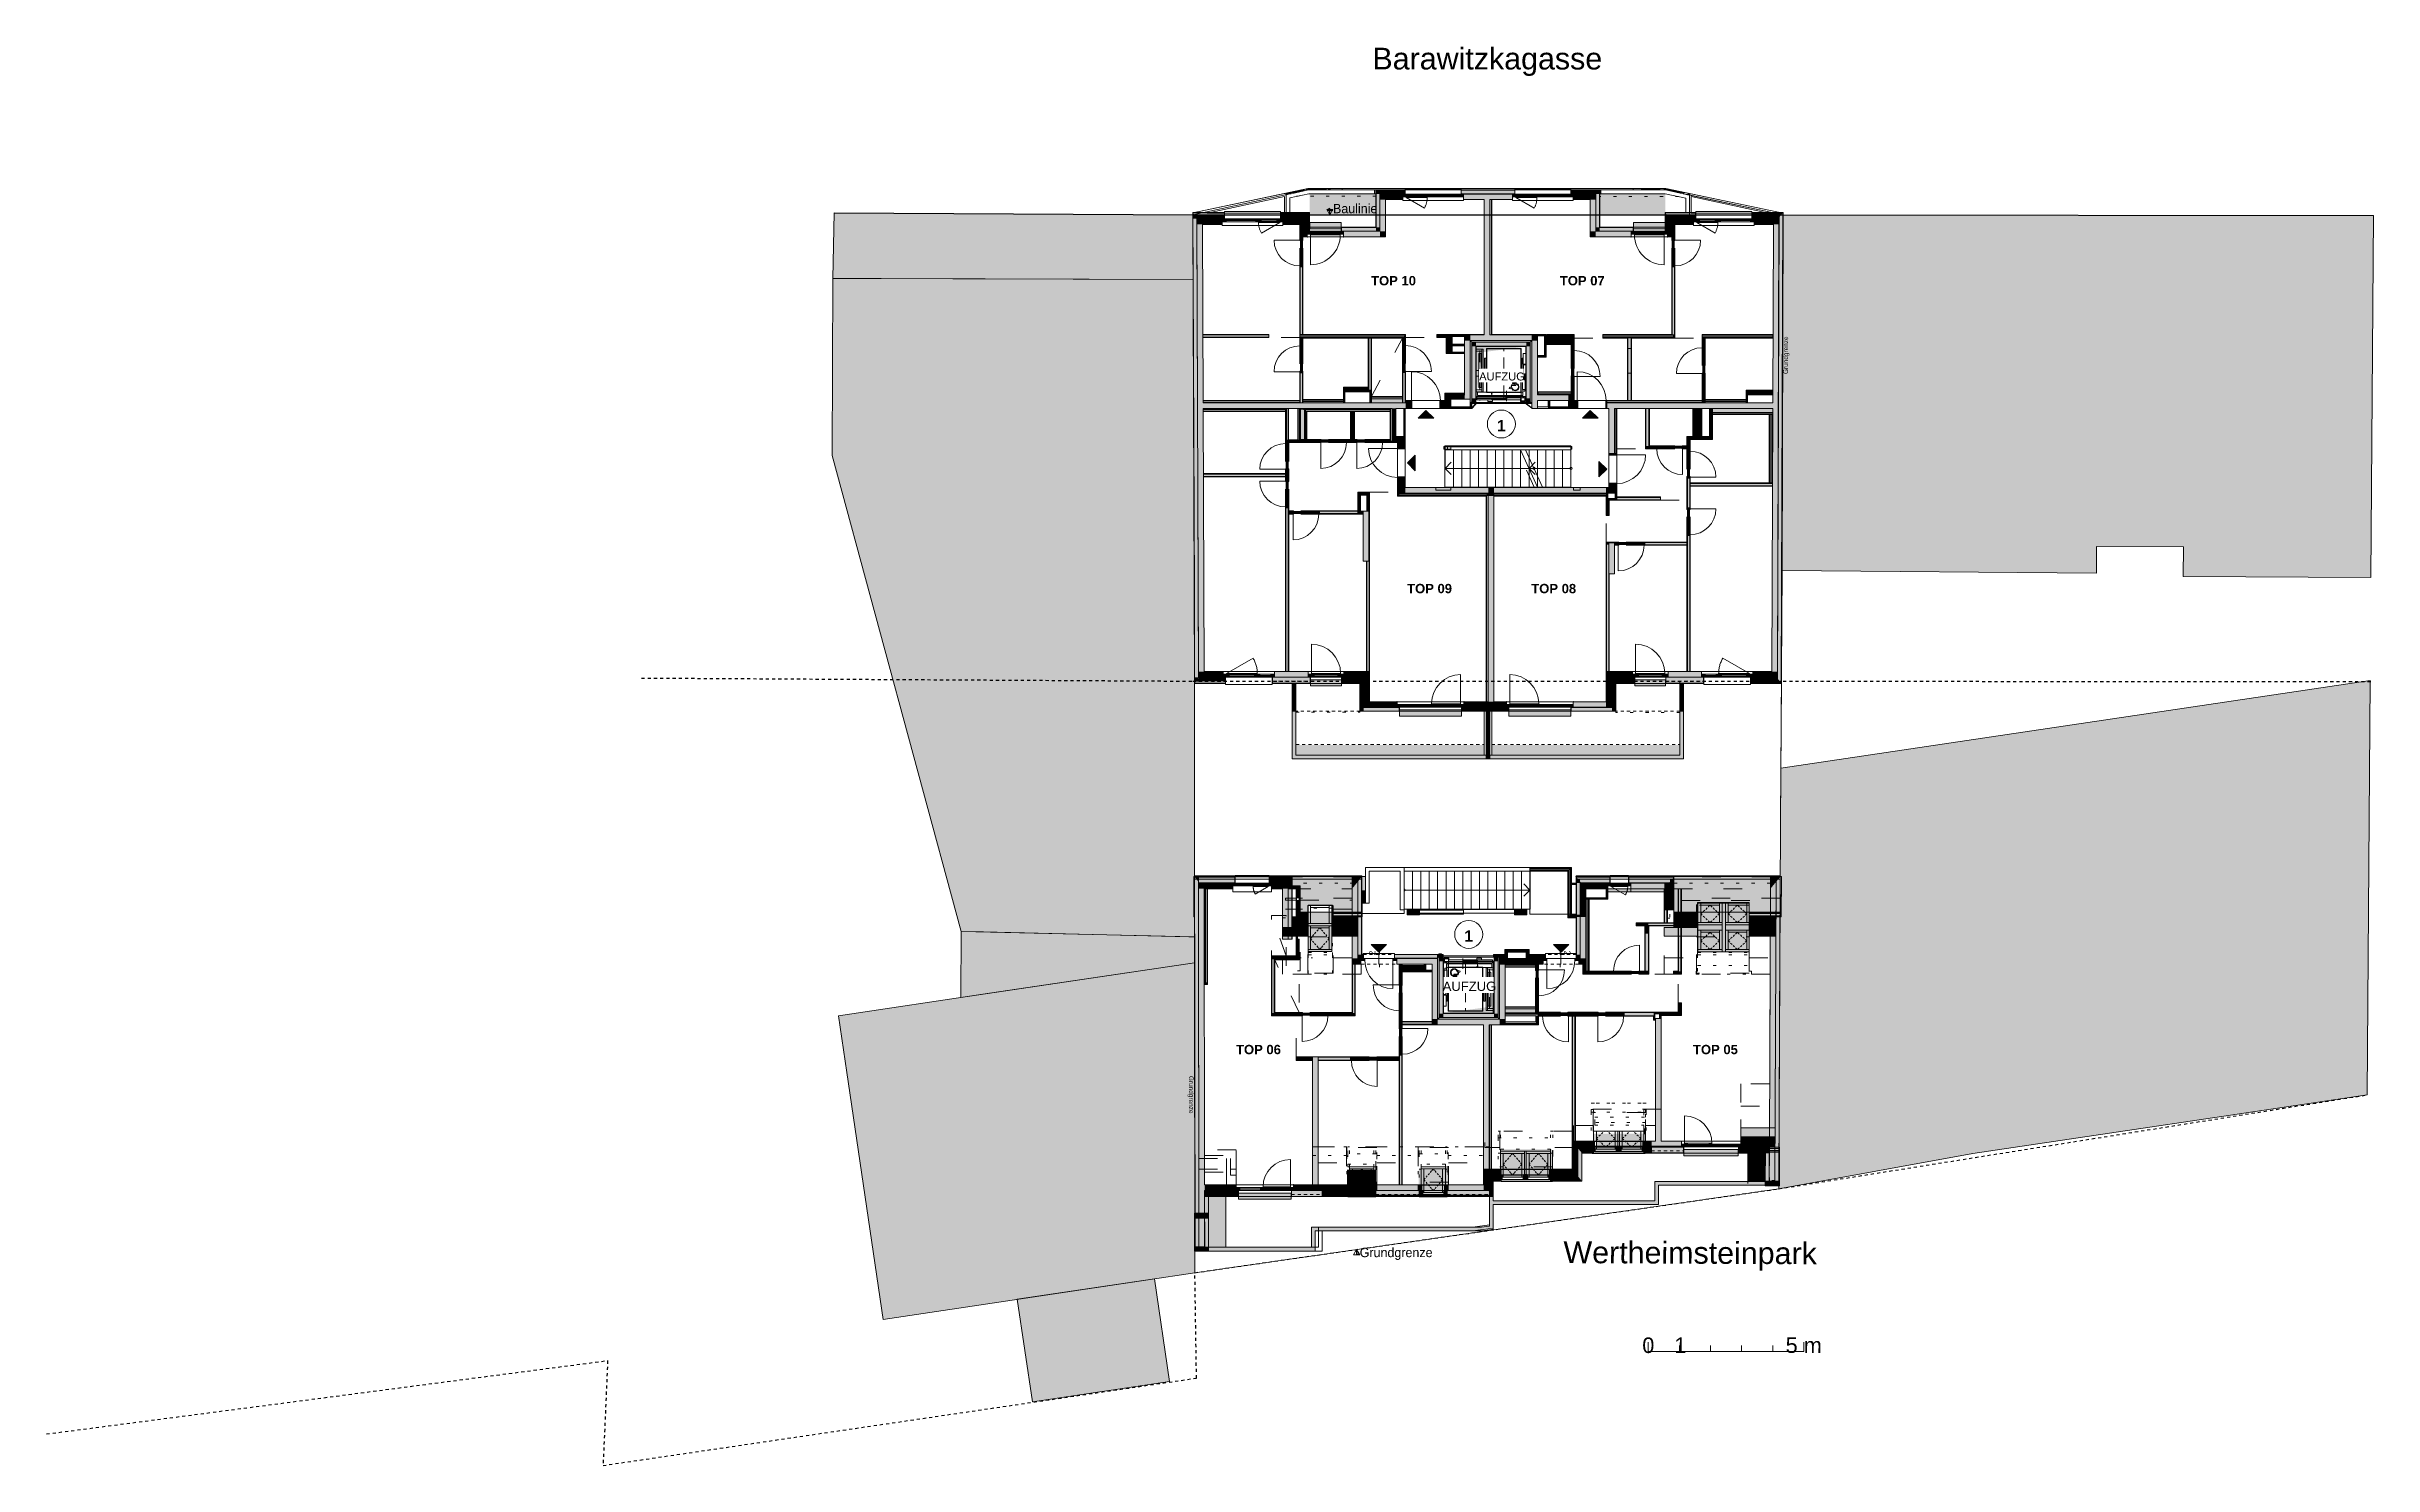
# Model space of a CAD drawing. Header units: metres. Extents: x -4 to 206, y -18 to 45.
# Drawn here: x 131.2 to 206, y -0.2 to 45.4 of the extents above; entities that cross this region are included whole.
import ezdxf
from ezdxf.enums import TextEntityAlignment as Align

# ---------------------------------------------------------------- set-up
doc = ezdxf.new("R2010")
doc.units = ezdxf.units.M
doc.header["$MEASUREMENT"] = 0
for name, pattern in [('Achse', [0.004, 0.002, -0.001, 0, -0.001]), ('Baufluchtlinie', [0.013, 0.008, -0.005]), ('Grenzlinie', [0.008, 0.003, -0.005]), ('Punkt 1_1', [0.075, 0.025, -0.05]), ('Schnittlinie', [0.006, 0.003, -0.0015, 0, -0.0015]), ('UNSICHTBAR', [0.4, 0, -0.4]), ('Wipeout_Contour', [1, 0, -1])]:
    doc.linetypes.add(name, pattern=pattern)
for name, color, linetype in [('110 Wand Aussen', 7, 'Continuous'), ('112 Wand Aussen - Schachtwände', 7, 'Continuous'), ('120 Wand Innen tragend', 7, 'Continuous'), ('130 Wand Innen', 7, 'Continuous'), ('135 Wand Vorsatzschale', 7, 'Continuous'), ('140 Brüstung', 7, 'Continuous'), ('140 Geländer transparent', 7, 'Continuous'), ('150 Stütze', 7, 'Continuous'), ('165 Fassadengestaltung 1 Rankgerüst', 7, 'Continuous'), ('165 Fassadengestaltung Bänder', 7, 'Continuous'), ('170 Schachtwände', 7, 'Continuous'), ('230 Decke abgehaengt', 7, 'Continuous'), ('310 Dachkonstruktion massiv', 7, 'Continuous'), ('325 Dachfenster', 7, 'Continuous'), ('330 Dachaufbau', 7, 'Continuous'), ('410 Treppe', 7, 'Continuous'), ('430 Aufzug', 7, 'Continuous'), ('450 Absturzsicherung', 7, 'Continuous'), ('725 Nachbarbebauung', 7, 'Continuous'), ('815 Raumbegrenzung', 7, 'Continuous'), ('905 VP Beschriftung Übersicht.Übersicht', 7, 'Continuous'), ('925 Vorentwurf Beschriftung', 7, 'Continuous'), ('Neubau_140 Geländer transparent', 7, 'Continuous'), ('Neubau_840 Baulinien', 7, 'Continuous'), ('Neubau_844 Umriss 2D', 7, 'Continuous')]:
    doc.layers.add(name, color=color, linetype=linetype)
doc.styles.add('ERSTELLTER_STIL_2', font='')
doc.styles.add('ERSTELLTER_STIL_8', font='arial.ttf')
doc.styles.add('ERSTELLTER_STIL_9', font='arial.ttf')
doc.styles.get('ERSTELLTER_STIL_2').set_extended_font_data('Eurostile')
doc.linetypes.add('Grenze Grundstück', pattern='A,0,[1,415_260415_PP_VA_1_5 2 St1.Shx,S=0.00031746,R=0,X=0,Y=0],-0.04,0', length=0.04)
doc.dimstyles.new('ERSTELLTER_STIL__1', dxfattribs={"dimtxt": 0.18, "dimasz": 0.19, "dimexe": 0.18, "dimexo": 0.0625, "dimgap": 0, "dimtad": 0, "dimtih": 1, "dimtoh": 1, "dimdec": 4, "dimzin": 0, "dimdsep": 46, "dimcen": 0.09, "dimadec": 0, "dimazin": 0, "dimtfac": 1, "dimtdec": 4, "dimtmove": 0, "dimatfit": 3, "dimldrblk": 'ARROWHEAD_15', "dimfxl": 1, "dimtolj": 1, "dimtzin": 0, "dimarcsym": 0})

msp = doc.modelspace()

# ---------------------------------------------------------------- texts
at = {"layer": '905 VP Beschriftung Übersicht.Übersicht', "color": 7, "linetype": 'Continuous', "lineweight": 13, "style": 'ERSTELLTER_STIL_8'}
for s, insert, char_height, attachment_point in [('\\A1;{\\pqr;\\fHelvetica|b1|i0|c0|p0;\\W1.000000;TOP 10}', (175.207, 38.015), 0.3, 3), ('\\A1;{\\pqr;\\fHelvetica|b1|i0|c0|p0;\\W1.000000;TOP 07}', (181.279, 38.015), 0.3, 3), ('\\A1;{\\pqc;\\fHelvetica|b1|i0|c0|p0;\\W1.000000;1}', (177.954, 33.024), 0.36, 8), ('\\A1;{\\pqr;\\fHelvetica|b1|i0|c0|p0;\\W1.000000;TOP 09}', (176.367, 28.112), 0.3, 3), ('\\A1;{\\pqr;\\fHelvetica|b1|i0|c0|p0;\\W1.000000;TOP 08}', (180.36, 28.112), 0.3, 3), ('\\A1;{\\pqc;\\fHelvetica|b1|i0|c0|p0;\\W1.000000;1}', (176.904, 16.607), 0.36, 8), ('\\A1;{\\pqr;\\fHelvetica|b1|i0|c0|p0;\\W1.000000;TOP 06}', (170.864, 13.284), 0.3, 3), ('\\A1;{\\pqr;\\fHelvetica|b1|i0|c0|p0;\\W1.000000;TOP 05}', (185.562, 13.284), 0.3, 3)]:
    msp.add_mtext(s, dxfattribs=dict(at, insert=insert, char_height=char_height, attachment_point=attachment_point))
at = {"layer": '925 Vorentwurf Beschriftung', "color": 7, "linetype": 'Continuous', "lineweight": 13, "insert": (177.503, 44.448), "char_height": 0.7, "attachment_point": 8, "style": 'ERSTELLTER_STIL_9'}
msp.add_mtext('\\A1;{\\pqc;\\fHelvetica|b0|i0|c0|p0;\\W1.000000;Barawitzkagasse}', dxfattribs=at)
at = {"layer": '925 Vorentwurf Beschriftung', "color": 7, "linetype": 'Continuous', "lineweight": 13, "attachment_point": 8, "rotation": 359.74028, "style": 'ERSTELLTER_STIL_9'}
for s, insert, char_height in [('\\A1;{\\pqc;\\fHelvetica|b0|i0|c0|p0;\\W1.000000;Wertheimsteinpark}', (184.025, 6.035), 0.7), ('\\A1;{\\pqc;\\fHelvetica|b0|i0|c0|p0;\\W1.000000;0}', (182.68, 3.365), 0.5), ('\\A1;{\\pqc;\\fHelvetica|b0|i0|c0|p0;\\W1.000000;1}', (183.712, 3.374), 0.5), ('\\A1;{\\pqc;\\fHelvetica|b0|i0|c0|p0;\\W1.000000;5\\fHelvetica|b0|i0|c0|p0;\\W1.000000; \\fHelvetica|b0|i0|c0|p0;\\W1.000000;m}', (187.679, 3.366), 0.5)]:
    msp.add_mtext(s, dxfattribs=dict(at, insert=insert, char_height=char_height))
at = {"layer": 'Neubau_844 Umriss 2D', "color": 254, "linetype": 'Continuous', "lineweight": 13, "true_color": 0xe3e3e3, "char_height": 0.15, "attachment_point": 5, "style": 'ERSTELLTER_STIL_2'}
for insert, rotation in [((187.123, 35.468), 89.74578), ((167.959, 11.68), 270.11192)]:
    msp.add_mtext('\\A1;{\\pqc;\\fEurostile|b0|i0|c0|p0;\\W1.000000;Grundgrenze}', dxfattribs=dict(at, insert=insert, rotation=rotation))
at = {"layer": 'Neubau_844 Umriss 2D', "color": 254, "linetype": 'Continuous', "lineweight": 13, "true_color": 0xe3e3e3, "insert": (173.399, 6.561), "char_height": 0.3, "attachment_point": 4, "style": 'ERSTELLTER_STIL_2'}
msp.add_mtext('\\A1;{\\pql;\\fEurostile|b0|i0|c0|p0;\\W1.000000;Grundgrenze}', dxfattribs=at)

# ---------------------------------------------------------------- blocks, each defined once
blk = doc.blocks.new('Wand_1_1', base_point=(177.134, 34.078))
at = {"layer": '430 Aufzug', "linetype": 'Continuous', "lineweight": 0, "true_color": 0x000000}
for points in [[(176.954, 35.938), (177.004, 35.888), (177.004, 35.938)], [(176.954, 35.888), (177.004, 35.888), (176.954, 35.938)], [(176.954, 35.888), (176.954, 33.948), (177.004, 33.984), (177.004, 35.888)], [(177.004, 35.888), (177.134, 35.758), (177.134, 35.888)], [(177.004, 35.758), (177.134, 35.758), (177.004, 35.888)], [(177.004, 35.758), (177.004, 34.078), (177.134, 34.078), (177.134, 35.758)], [(177.004, 33.984), (176.954, 33.948), (177.004, 33.948)], [(177.134, 34.078), (177.004, 33.984), (177.004, 33.948), (177.134, 33.948)], [(177.004, 33.984), (177.134, 34.078), (177.004, 34.078)]]:
    blk.add_hatch(color=18, dxfattribs=at).paths.add_polyline_path(points)
at = {"layer": '430 Aufzug', "color": 7, "linetype": 'Continuous', "lineweight": 18}
for p, q in [((177.134, 35.888), (177.004, 35.888)), ((177.004, 35.888), (177.004, 35.758)), ((177.004, 35.758), (177.004, 34.078)), ((177.004, 34.078), (177.004, 33.984)), ((177.004, 33.948), (177.004, 33.984))]:
    blk.add_line(p, q, dxfattribs=at)
at = {"layer": '430 Aufzug', "color": 7, "linetype": 'Continuous', "lineweight": 13, "flags": 128}
for points in [[(176.954, 35.938), (177.004, 35.938)], [(176.954, 35.938), (176.954, 33.948)], [(176.954, 33.948), (177.004, 33.948)]]:
    blk.add_lwpolyline(points, dxfattribs=at)
at = {"layer": '430 Aufzug', "color": 7, "linetype": 'Continuous', "lineweight": 18, "flags": 128}
for points in [[(177.134, 34.078), (177.134, 35.758)], [(177.004, 33.948), (177.134, 33.948)]]:
    blk.add_lwpolyline(points, dxfattribs=at)
blk = doc.blocks.new('Wand_2_1', base_point=(177.134, 35.758))
at = {"layer": '430 Aufzug', "linetype": 'Continuous', "lineweight": 0, "true_color": 0x000000}
for points in [[(177.004, 35.938), (177.004, 35.888), (178.884, 35.888), (178.884, 35.938)], [(178.884, 35.888), (178.934, 35.888), (178.934, 35.938)], [(178.884, 35.938), (178.884, 35.888), (178.934, 35.938)], [(178.754, 35.888), (177.134, 35.888), (177.134, 35.758), (178.754, 35.758)], [(178.754, 35.758), (178.884, 35.758), (178.884, 35.888)], [(178.754, 35.888), (178.754, 35.758), (178.884, 35.888)]]:
    blk.add_hatch(color=18, dxfattribs=at).paths.add_polyline_path(points)
at = {"layer": '430 Aufzug', "color": 7, "linetype": 'Continuous', "lineweight": 18}
for p, q in [((177.134, 35.888), (177.004, 35.888)), ((178.754, 35.888), (177.134, 35.888)), ((178.884, 35.888), (178.754, 35.888)), ((178.884, 35.758), (178.884, 35.888))]:
    blk.add_line(p, q, dxfattribs=at)
at = {"layer": '430 Aufzug', "color": 7, "linetype": 'Continuous', "lineweight": 13, "flags": 128}
for points in [[(178.934, 35.938), (177.004, 35.938)], [(178.934, 35.938), (178.934, 35.888)]]:
    blk.add_lwpolyline(points, dxfattribs=at)
at = {"layer": '430 Aufzug', "color": 7, "linetype": 'Continuous', "lineweight": 18, "flags": 128}
blk.add_lwpolyline([(177.134, 35.758), (178.754, 35.758)], dxfattribs=at)
blk = doc.blocks.new('Wand_3_1', base_point=(178.754, 35.758))
at = {"layer": '430 Aufzug', "linetype": 'Continuous', "lineweight": 0, "true_color": 0x000000}
for points in [[(178.884, 34.078), (178.884, 35.758), (178.754, 35.758), (178.754, 34.078)], [(178.884, 35.888), (178.884, 33.984), (178.934, 33.948), (178.934, 35.888)], [(178.754, 34.078), (178.754, 33.948), (178.884, 33.948), (178.884, 33.984)], [(178.754, 34.078), (178.884, 33.984), (178.884, 34.078)], [(178.884, 33.984), (178.884, 33.948), (178.934, 33.948)]]:
    blk.add_hatch(color=18, dxfattribs=at).paths.add_polyline_path(points)
at = {"layer": '430 Aufzug', "color": 7, "linetype": 'Continuous', "lineweight": 18}
for p, q in [((178.884, 35.758), (178.884, 35.888)), ((178.884, 34.078), (178.884, 35.758)), ((178.884, 33.984), (178.884, 34.078)), ((178.884, 33.948), (178.884, 33.984))]:
    blk.add_line(p, q, dxfattribs=at)
at = {"layer": '430 Aufzug', "color": 7, "linetype": 'Continuous', "lineweight": 18, "flags": 128}
for points in [[(178.754, 35.758), (178.754, 34.078)], [(178.884, 33.948), (178.754, 33.948)]]:
    blk.add_lwpolyline(points, dxfattribs=at)
at = {"layer": '430 Aufzug', "color": 7, "linetype": 'Continuous', "lineweight": 13, "flags": 128}
for points in [[(178.934, 33.948), (178.934, 35.888)], [(178.934, 33.948), (178.884, 33.948)]]:
    blk.add_lwpolyline(points, dxfattribs=at)
blk = doc.blocks.new('Wand_4_1', base_point=(183.814, 22.483))
at = {"color": 254, "linetype": 'Wipeout_Contour', "lineweight": 0, "ltscale": 715.76773}
blk.add_wipeout([(183.784, 22.513), (171.259, 22.513), (171.259, 22.483), (183.784, 22.483)], dxfattribs=at).dxf.layer = '140 Brüstung'
at = {"color": 254, "linetype": 'Wipeout_Contour', "lineweight": 0, "ltscale": 715.777801}
blk.add_wipeout([(171.269, 22.513), (183.774, 22.513), (183.774, 22.523), (171.269, 22.523)], dxfattribs=at).dxf.layer = '140 Brüstung'
at = {"color": 254, "linetype": 'Wipeout_Contour', "lineweight": 0, "ltscale": 715.81303}
blk.add_wipeout([(183.694, 22.603), (171.349, 22.603), (171.349, 22.573), (183.694, 22.573)], dxfattribs=at).dxf.layer = '140 Brüstung'
at = {"color": 254, "linetype": 'Wipeout_Contour', "lineweight": 0, "ltscale": 715.802967}
blk.add_wipeout([(183.724, 22.573), (171.319, 22.573), (171.319, 22.563), (183.724, 22.563)], dxfattribs=at).dxf.layer = '140 Brüstung'
at = {"color": 254, "linetype": 'Wipeout_Contour', "lineweight": 0, "ltscale": 715.790348}
blk.add_wipeout([(183.734, 22.563), (171.309, 22.563), (171.309, 22.523), (183.734, 22.523)], dxfattribs=at).dxf.layer = '140 Brüstung'
at = {"layer": '140 Brüstung', "color": 7, "linetype": 'Continuous', "lineweight": 18, "flags": 128}
for points in [[(171.259, 22.483), (183.784, 22.483)], [(183.694, 22.603), (171.349, 22.603)]]:
    blk.add_lwpolyline(points, dxfattribs=at)
blk = doc.blocks.new('Wand_5_1', base_point=(183.194, 17.209))
at = {"layer": '130 Wand Innen', "linetype": 'Continuous', "lineweight": 0, "true_color": 0x000000}
for points in [[(183.194, 18.308), (183.194, 17.209), (183.207, 17.209), (183.207, 18.308)], [(183.207, 18.308), (183.207, 17.209), (183.282, 17.209), (183.282, 18.308)], [(183.294, 17.209), (183.294, 18.308), (183.282, 18.308), (183.282, 17.209)]]:
    blk.add_hatch(color=18, dxfattribs=at).paths.add_polyline_path(points)
at = {"layer": '130 Wand Innen', "color": 7, "linetype": 'Continuous', "lineweight": 18}
for p, q in [((183.207, 18.308), (183.207, 17.209)), ((183.282, 17.209), (183.282, 18.308))]:
    blk.add_line(p, q, dxfattribs=at)
at = {"layer": '130 Wand Innen', "color": 7, "linetype": 'Continuous', "lineweight": 18, "flags": 128}
for points in [[(183.294, 18.308), (183.194, 18.308)], [(183.194, 18.308), (183.194, 17.209)], [(183.294, 17.209), (183.294, 18.308)], [(183.194, 17.209), (183.294, 17.209)]]:
    blk.add_lwpolyline(points, dxfattribs=at)
blk = doc.blocks.new('Einfache Türöffnung[1]_1', base_point=(168.029, 39.983))
at = {"layer": '430 Aufzug', "color": 7, "linetype": 'Continuous', "lineweight": 18}
for p, q in [((177.134, 34.078), (177.134, 33.948)), ((178.754, 34.078), (178.754, 33.948))]:
    blk.add_line(p, q, dxfattribs=at)
at = {"layer": '430 Aufzug', "color": 7, "linetype": 'Grenzlinie', "lineweight": 13, "ltscale": 200}
for p, q in [((177.134, 34.078), (178.754, 34.078)), ((177.134, 33.948), (178.754, 33.948))]:
    blk.add_line(p, q, dxfattribs=at)
blk = doc.blocks.new('Einfache Türöffnung[2]_1', base_point=(168.029, 39.983))
at = {"layer": '430 Aufzug', "color": 7, "linetype": 'Continuous', "lineweight": 18}
for p, q in [((177.134, 34.078), (177.134, 33.948)), ((178.754, 34.078), (178.754, 33.948))]:
    blk.add_line(p, q, dxfattribs=at)
at = {"layer": '430 Aufzug', "color": 7, "linetype": 'Grenzlinie', "lineweight": 13, "ltscale": 200}
for p, q in [((177.134, 34.078), (178.754, 34.078)), ((177.134, 33.948), (178.754, 33.948))]:
    blk.add_line(p, q, dxfattribs=at)
blk = doc.blocks.new('Wand_6_1', base_point=(177.134, 34.078))
at = {"layer": '430 Aufzug', "color": 7, "linetype": 'Continuous', "lineweight": 13}
for name in ['Einfache Türöffnung[1]_1', 'Einfache Türöffnung[2]_1']:
    blk.add_blockref(name, (168.029, 39.983), dxfattribs=at)
blk = doc.blocks.new('Wand_7_1', base_point=(171.354, 16.68))
at = {"color": 254, "linetype": 'Wipeout_Contour', "lineweight": 0, "ltscale": 689.014253}
blk.add_wipeout([(171.354, 18.308), (171.354, 16.68), (171.367, 16.68), (171.367, 18.308)], dxfattribs=at).dxf.layer = '130 Wand Innen'
at = {"color": 254, "linetype": 'Wipeout_Contour', "lineweight": 0, "ltscale": 689.36244}
blk.add_wipeout([(171.454, 16.68), (171.454, 18.308), (171.442, 18.308), (171.442, 16.68)], dxfattribs=at).dxf.layer = '130 Wand Innen'
at = {"color": 254, "linetype": 'Wipeout_Contour', "lineweight": 0, "ltscale": 689.18831}
blk.add_wipeout([(171.367, 18.308), (171.367, 16.68), (171.442, 16.68), (171.442, 18.308)], dxfattribs=at).dxf.layer = '130 Wand Innen'
at = {"layer": '130 Wand Innen', "color": 7, "linetype": 'Continuous', "lineweight": 18, "flags": 128}
for points in [[(171.354, 18.308), (171.367, 18.308)], [(171.354, 18.308), (171.354, 16.68)], [(171.367, 18.308), (171.442, 18.308)], [(171.442, 18.308), (171.454, 18.308)], [(171.454, 16.68), (171.454, 18.308)], [(171.354, 16.68), (171.367, 16.68)], [(171.367, 16.68), (171.442, 16.68)], [(171.442, 16.68), (171.454, 16.68)]]:
    blk.add_lwpolyline(points, dxfattribs=at)
blk = doc.blocks.new('Dachfläche_1_1', base_point=(171.734, 40.833))
at = {"layer": '165 Fassadengestaltung Bänder', "color": 7, "linetype": 'Continuous', "lineweight": 18, "flags": 128}
for points in [[(168.029, 40.048), (171.734, 40.833), (172.839, 40.833)], [(170.984, 40.569), (168.49, 40.033)], [(170.984, 40.033), (170.984, 40.569)], [(172.839, 40.783), (171.753, 40.783), (171.034, 40.629)], [(171.034, 40.629), (171.034, 39.983)], [(172.839, 40.833), (172.839, 40.783)], [(168.029, 39.983), (168.029, 40.048)], [(171.034, 39.983), (168.029, 39.983)], [(168.49, 40.033), (170.984, 40.033)]]:
    blk.add_lwpolyline(points, dxfattribs=at)
blk = doc.blocks.new('Wand_8_1', base_point=(181.374, 18.208))
at = {"layer": '135 Wand Vorsatzschale', "linetype": 'Continuous', "lineweight": 0, "true_color": 0x000000}
for points in [[(183.194, 18.308), (181.374, 18.308), (181.374, 18.271), (183.194, 18.271)], [(181.374, 18.221), (183.194, 18.221), (183.194, 18.271), (181.374, 18.271)], [(181.374, 18.208), (183.194, 18.208), (183.194, 18.221), (181.374, 18.221)]]:
    blk.add_hatch(color=18, dxfattribs=at).paths.add_polyline_path(points)
at = {"layer": '135 Wand Vorsatzschale', "color": 7, "linetype": 'Continuous', "lineweight": 18, "flags": 128}
for points in [[(183.194, 18.308), (181.374, 18.308)], [(181.374, 18.271), (181.374, 18.308)], [(181.374, 18.221), (181.374, 18.271)], [(181.374, 18.208), (181.374, 18.221)], [(181.374, 18.208), (183.194, 18.208)], [(183.194, 18.271), (183.194, 18.308)], [(183.194, 18.221), (183.194, 18.271)], [(183.194, 18.208), (183.194, 18.221)]]:
    blk.add_lwpolyline(points, dxfattribs=at)
blk = doc.blocks.new('Wand_9_1', base_point=(183.744, 14.233))
at = {"layer": '130 Wand Innen', "linetype": 'Continuous', "lineweight": 0, "true_color": 0x000000}
for points in [[(183.657, 14.333), (183.657, 14.633), (183.644, 14.633), (183.644, 14.333)], [(183.644, 14.321), (183.657, 14.321), (183.644, 14.333)], [(183.644, 14.333), (183.657, 14.321), (183.657, 14.333)], [(183.732, 14.321), (183.732, 14.633), (183.657, 14.633), (183.657, 14.321)], [(183.657, 14.246), (183.732, 14.246), (183.657, 14.321)], [(183.657, 14.321), (183.732, 14.246), (183.732, 14.321)], [(183.744, 14.246), (183.744, 14.633), (183.732, 14.633), (183.732, 14.246)], [(183.732, 14.233), (183.744, 14.233), (183.732, 14.246)], [(183.732, 14.246), (183.744, 14.233), (183.744, 14.246)]]:
    blk.add_hatch(color=18, dxfattribs=at).paths.add_polyline_path(points)
at = {"layer": '130 Wand Innen', "color": 7, "linetype": 'Continuous', "lineweight": 18}
for p, q in [((183.644, 14.321), (183.657, 14.321)), ((183.657, 14.633), (183.657, 14.321)), ((183.657, 14.246), (183.732, 14.246)), ((183.732, 14.321), (183.732, 14.633)), ((183.732, 14.246), (183.732, 14.321))]:
    blk.add_line(p, q, dxfattribs=at)
at = {"layer": '130 Wand Innen', "color": 7, "linetype": 'Continuous', "lineweight": 18, "flags": 128}
for points in [[(183.657, 14.633), (183.644, 14.633)], [(183.644, 14.633), (183.644, 14.333)], [(183.732, 14.633), (183.657, 14.633)], [(183.744, 14.633), (183.732, 14.633)], [(183.744, 14.233), (183.732, 14.233)], [(183.744, 14.233), (183.744, 14.633)]]:
    blk.add_lwpolyline(points, dxfattribs=at)
blk = doc.blocks.new('Wand_10_1', base_point=(183.644, 15.56))
at = {"layer": '130 Wand Innen', "linetype": 'Continuous', "lineweight": 0, "true_color": 0x000000}
for points in [[(183.657, 15.66), (183.657, 18.308), (183.644, 18.308), (183.644, 15.66)], [(183.732, 15.648), (183.732, 18.308), (183.657, 18.308), (183.657, 15.648)], [(183.744, 15.573), (183.744, 18.308), (183.732, 18.308), (183.732, 15.573)], [(183.644, 15.648), (183.657, 15.648), (183.644, 15.66)], [(183.657, 15.66), (183.644, 15.66), (183.657, 15.648)], [(183.657, 15.573), (183.732, 15.573), (183.657, 15.648)], [(183.732, 15.648), (183.657, 15.648), (183.732, 15.573)], [(183.732, 15.56), (183.744, 15.56), (183.732, 15.573)], [(183.744, 15.573), (183.732, 15.573), (183.744, 15.56)]]:
    blk.add_hatch(color=18, dxfattribs=at).paths.add_polyline_path(points)
at = {"layer": '130 Wand Innen', "color": 7, "linetype": 'Continuous', "lineweight": 18}
for p, q in [((183.657, 18.308), (183.657, 15.648)), ((183.732, 15.648), (183.732, 18.308)), ((183.644, 15.648), (183.657, 15.648)), ((183.657, 15.573), (183.732, 15.573)), ((183.732, 15.573), (183.732, 15.648))]:
    blk.add_line(p, q, dxfattribs=at)
at = {"layer": '130 Wand Innen', "color": 7, "linetype": 'Continuous', "lineweight": 18, "flags": 128}
for points in [[(183.644, 18.308), (183.657, 18.308)], [(183.644, 18.308), (183.644, 17.209)], [(183.657, 18.308), (183.732, 18.308)], [(183.732, 18.308), (183.744, 18.308)], [(183.744, 15.56), (183.744, 18.308)], [(183.644, 17.196), (183.644, 17.121)], [(183.644, 17.109), (183.644, 15.66)], [(183.744, 15.56), (183.732, 15.56)]]:
    blk.add_lwpolyline(points, dxfattribs=at)
blk = doc.blocks.new('Dachfläche_2_1', base_point=(168.225, 9.289))
at = {"layer": '310 Dachkonstruktion massiv', "color": 7, "linetype": 'Grenzlinie', "lineweight": 13, "ltscale": 200, "flags": 128}
for points in [[(168.225, 9.911), (168.225, 9.628), (168.225, 9.289)], [(169.424, 9.911), (168.225, 9.911)], [(169.424, 9.289), (169.424, 9.628), (169.424, 9.911)], [(168.225, 9.628), (169.114, 9.628), (169.244, 9.628), (169.424, 9.628)], [(168.226, 8.603), (168.225, 9.289)], [(168.225, 9.289), (169.114, 9.289)], [(169.114, 9.628), (169.114, 9.289)], [(169.114, 9.289), (169.114, 8.603)], [(169.244, 9.289), (169.244, 9.459), (169.244, 9.628)], [(169.244, 9.089), (169.244, 9.289)], [(169.244, 9.289), (169.424, 9.289)], [(169.424, 9.089), (169.244, 9.089)], [(169.424, 9.289), (169.424, 8.603)], [(169.424, 8.783), (169.424, 9.089)], [(169.114, 8.603), (168.226, 8.603)], [(169.244, 8.783), (169.114, 8.783)], [(169.114, 8.603), (169.244, 8.603)], [(169.244, 8.603), (169.244, 8.783)], [(169.244, 8.783), (169.424, 8.783)], [(169.424, 8.603), (169.244, 8.603)]]:
    blk.add_lwpolyline(points, dxfattribs=at)
blk = doc.blocks.new('Dachfläche_3_1', base_point=(183.244, 40.833))
at = {"layer": '165 Fassadengestaltung Bänder', "color": 7, "linetype": 'Continuous', "lineweight": 18, "flags": 128}
for points in [[(182.199, 40.833), (183.244, 40.833), (187.014, 40.034)], [(182.199, 40.783), (182.199, 40.833)], [(184.009, 40.62), (183.239, 40.783), (182.199, 40.783)], [(184.009, 39.983), (184.009, 40.62)], [(184.059, 40.568), (184.059, 40.033)], [(186.549, 40.033), (184.059, 40.568)], [(187.014, 39.983), (184.009, 39.983)], [(184.059, 40.033), (186.549, 40.033)], [(187.014, 40.034), (187.014, 39.983)]]:
    blk.add_lwpolyline(points, dxfattribs=at)
blk = doc.blocks.new('Wand_11_1', base_point=(170.564, 14.222))
at = {"layer": '130 Wand Innen', "linetype": 'Continuous', "lineweight": 0, "true_color": 0x000000}
for points in [[(170.564, 16.135), (170.564, 14.235), (170.577, 14.235), (170.577, 16.132), (170.574, 16.135)], [(170.577, 16.135), (170.574, 16.135), (170.577, 16.132)], [(170.652, 14.31), (170.652, 16.035), (170.577, 16.035), (170.577, 14.31)], [(170.664, 14.322), (170.664, 16.022), (170.652, 16.022), (170.652, 14.322)]]:
    blk.add_hatch(color=18, dxfattribs=at).paths.add_polyline_path(points)
at = {"layer": '130 Wand Innen', "color": 7, "linetype": 'Continuous', "lineweight": 18}
for p, q in [((170.577, 16.135), (170.577, 16.132)), ((170.577, 16.132), (170.577, 16.035)), ((170.577, 16.035), (170.577, 14.31)), ((170.652, 16.035), (170.652, 16.022)), ((170.652, 14.322), (170.652, 16.022)), ((170.577, 14.31), (170.577, 14.235)), ((170.652, 14.322), (170.652, 14.31))]:
    blk.add_line(p, q, dxfattribs=at)
at = {"layer": '130 Wand Innen', "color": 7, "linetype": 'Continuous', "lineweight": 18, "flags": 128}
for points in [[(170.564, 16.135), (170.564, 14.235)], [(170.664, 14.322), (170.664, 16.022)]]:
    blk.add_lwpolyline(points, dxfattribs=at)
blk = doc.blocks.new('Decke_1_1', base_point=(187.017, 39.983))
at = {"layer": '725 Nachbarbebauung', "linetype": 'Continuous', "lineweight": 0, "true_color": 0x1f1f1f}
blk.add_hatch(color=250, dxfattribs=at).paths.add_polyline_path([(187.017, 39.983), (186.987, 28.538), (197.092, 28.453), (197.095, 29.313), (199.893, 29.302), (199.888, 28.348), (205.924, 28.322), (206.005, 39.967)])
at = {"layer": '725 Nachbarbebauung', "color": 8, "linetype": 'Continuous', "lineweight": 13, "flags": 128}
blk.add_lwpolyline([(187.017, 39.983), (186.987, 28.538), (197.092, 28.453), (197.095, 29.313), (199.893, 29.302), (199.888, 28.348), (205.924, 28.322), (206.005, 39.967)], close=True, dxfattribs=at)
blk = doc.blocks.new('Decke_2_1', base_point=(156.492, 40.049))
at = {"layer": '725 Nachbarbebauung', "linetype": 'Continuous', "lineweight": 0, "true_color": 0x1f1f1f}
blk.add_hatch(color=250, dxfattribs=at).paths.add_polyline_path([(156.492, 40.049), (156.452, 37.937), (168.039, 37.905), (168.029, 39.983), (164.042, 40.006)])
at = {"layer": '725 Nachbarbebauung', "color": 8, "linetype": 'Continuous', "lineweight": 13, "flags": 128}
blk.add_lwpolyline([(156.492, 40.049), (156.452, 37.937), (168.039, 37.905), (168.029, 39.983), (164.042, 40.006)], close=True, dxfattribs=at)
blk = doc.blocks.new('Decke_3_1', base_point=(160.574, 16.933))
at = {"layer": '725 Nachbarbebauung', "linetype": 'Continuous', "lineweight": 0, "true_color": 0x1f1f1f}
blk.add_hatch(color=250, dxfattribs=at).paths.add_polyline_path([(160.574, 16.933), (160.573, 14.807), (168.089, 15.925), (168.088, 16.761)])
at = {"layer": '725 Nachbarbebauung', "color": 8, "linetype": 'Continuous', "lineweight": 13, "flags": 128}
blk.add_lwpolyline([(160.574, 16.933), (160.573, 14.807), (168.089, 15.925), (168.088, 16.761)], close=True, dxfattribs=at)
blk = doc.blocks.new('Decke_4_1', base_point=(156.427, 32.239))
at = {"layer": '725 Nachbarbebauung', "linetype": 'Continuous', "lineweight": 0, "true_color": 0x1f1f1f}
blk.add_hatch(color=250, dxfattribs=at).paths.add_polyline_path([(156.427, 32.239), (160.574, 16.933), (161.299, 16.915), (167.903, 16.764), (168.088, 16.763), (168.082, 25.789), (168.086, 27.78), (168.039, 37.905), (158.01, 37.933), (156.452, 37.951)])
at = {"layer": '725 Nachbarbebauung', "color": 8, "linetype": 'Continuous', "lineweight": 13, "flags": 128}
blk.add_lwpolyline([(156.427, 32.239), (160.574, 16.933), (161.299, 16.915), (167.903, 16.764), (168.088, 16.763), (168.082, 25.789), (168.086, 27.78), (168.039, 37.905), (158.01, 37.933), (156.452, 37.951)], close=True, dxfattribs=at)
blk = doc.blocks.new('Decke_5_1', base_point=(186.933, 20.413))
at = {"layer": '725 Nachbarbebauung', "linetype": 'Continuous', "lineweight": 0, "true_color": 0x1f1f1f}
blk.add_hatch(color=250, dxfattribs=at).paths.add_polyline_path([(186.933, 20.413), (186.878, 8.655), (193.12, 9.79), (205.807, 11.676), (205.9, 25.007), (186.945, 22.189)])
at = {"layer": '725 Nachbarbebauung', "color": 8, "linetype": 'Continuous', "lineweight": 13, "flags": 128}
blk.add_lwpolyline([(186.933, 20.413), (186.878, 8.655), (193.12, 9.79), (205.807, 11.676), (205.9, 25.007), (186.945, 22.189)], close=True, dxfattribs=at)
blk = doc.blocks.new('Decke_6_1', base_point=(172.962, 8.473))
at = {"layer": '110 Wand Aussen', "color": 7, "linetype": 'Continuous', "lineweight": 13, "flags": 128}
blk.add_lwpolyline([(172.962, 8.473), (172.962, 8.423), (173.962, 8.423), (173.962, 8.473)], close=True, dxfattribs=at)
blk = doc.blocks.new('Decke_7_1', base_point=(175.264, 8.473))
at = {"layer": '110 Wand Aussen', "color": 7, "linetype": 'Continuous', "lineweight": 13, "flags": 128}
blk.add_lwpolyline([(175.264, 8.473), (175.264, 8.423), (176.264, 8.423), (176.264, 8.473)], close=True, dxfattribs=at)
blk = doc.blocks.new('Decke_8_1', base_point=(184.009, 40.62))
at = {"layer": '165 Fassadengestaltung Bänder', "color": 7, "linetype": 'Continuous', "lineweight": 13, "flags": 128}
for points in [[(184.009, 40.62), (184.009, 39.983), (186.964, 39.983), (186.964, 39.991)], [(184.059, 40.033), (186.549, 40.033), (184.059, 40.568)]]:
    blk.add_lwpolyline(points, close=True, dxfattribs=at)
blk = doc.blocks.new('Decke_9_1', base_point=(168.029, 39.983))
at = {"layer": '165 Fassadengestaltung Bänder', "color": 7, "linetype": 'Continuous', "lineweight": 13, "flags": 128}
blk.add_lwpolyline([(168.029, 39.983), (168.029, 40.045), (171.749, 40.833), (173.919, 40.833), (181.119, 40.833), (183.239, 40.833), (187.014, 40.033), (187.014, 39.983), (186.964, 39.983), (186.964, 39.991), (183.239, 40.783), (171.749, 40.783)], close=True, dxfattribs=at)
blk = doc.blocks.new('Decke_10_1', base_point=(168.089, 18.718))
at = {"layer": '165 Fassadengestaltung Bänder', "color": 7, "linetype": 'Continuous', "lineweight": 13, "flags": 128}
blk.add_lwpolyline([(168.089, 18.718), (173.464, 18.718), (173.464, 18.618), (168.089, 18.618)], close=True, dxfattribs=at)
blk = doc.blocks.new('Decke_11_1', base_point=(180.364, 18.618))
at = {"layer": '165 Fassadengestaltung Bänder', "color": 7, "linetype": 'Continuous', "lineweight": 13, "flags": 128}
blk.add_lwpolyline([(180.364, 18.618), (186.922, 18.618), (186.922, 18.718), (180.364, 18.718)], close=True, dxfattribs=at)
blk = doc.blocks.new('Decke_12_1', base_point=(173.774, 34.138))
at = {"layer": '230 Decke abgehaengt', "color": 8, "linetype": 'Grenzlinie', "lineweight": 13, "ltscale": 200, "flags": 128}
blk.add_lwpolyline([(173.774, 34.138), (174.774, 34.138), (174.774, 36.013), (173.774, 36.013)], close=True, dxfattribs=at)
blk = doc.blocks.new('Morph_1_1', base_point=(168.029, 39.983))
at = {"layer": '165 Fassadengestaltung Bänder', "color": 255, "linetype": 'Continuous', "lineweight": 0}
for p, q in [((180.214, 18.488), (180.214, 18.438)), ((180.234, 18.438), (180.214, 18.438)), ((180.234, 18.478), (180.234, 18.438)), ((180.344, 18.478), (180.234, 18.478)), ((180.344, 18.478), (180.344, 18.438)), ((180.364, 18.438), (180.344, 18.438)), ((180.364, 18.488), (180.364, 18.438))]:
    blk.add_line(p, q, dxfattribs=at)
at = {"layer": '165 Fassadengestaltung Bänder', "color": 255, "linetype": 'Continuous', "lineweight": 0, "flags": 128}
for points in [[(180.364, 18.488), (180.344, 18.488), (180.234, 18.488), (180.214, 18.488)], [(180.364, 18.488), (180.214, 18.488)], [(180.214, 18.488), (180.214, 18.438)], [(180.364, 18.438), (180.214, 18.438)], [(180.364, 18.488), (180.364, 18.438)]]:
    blk.add_lwpolyline(points, dxfattribs=at)
blk = doc.blocks.new('Decke_13_1', base_point=(162.385, 5.107))
at = {"layer": '725 Nachbarbebauung', "linetype": 'Continuous', "lineweight": 0, "true_color": 0x1f1f1f}
blk.add_hatch(color=250, dxfattribs=at).paths.add_polyline_path([(162.385, 5.107), (162.878, 1.807), (167.285, 2.461), (166.797, 5.76)])
at = {"layer": '725 Nachbarbebauung', "color": 8, "linetype": 'Continuous', "lineweight": 13, "flags": 128}
blk.add_lwpolyline([(162.385, 5.107), (162.878, 1.807), (167.285, 2.461), (166.797, 5.76)], close=True, dxfattribs=at)
blk = doc.blocks.new('Decke_14_1', base_point=(171.031, 17.448))
at = {"layer": '230 Decke abgehaengt', "color": 8, "linetype": 'Grenzlinie', "lineweight": 13, "ltscale": 200, "flags": 128}
blk.add_lwpolyline([(171.031, 17.448), (170.564, 17.448), (170.564, 16.147), (170.664, 16.147), (170.664, 14.322), (171.451, 14.322), (171.451, 15.561), (171.031, 15.561)], close=True, dxfattribs=at)
blk = doc.blocks.new('Decke_15_1', base_point=(180.004, 32.443))
at = {"layer": '410 Treppe', "color": 255, "linetype": 'Continuous', "lineweight": 0, "flags": 128}
blk.add_lwpolyline([(180.004, 32.443), (180.194, 32.444), (180.224, 32.444), (180.224, 32.528), (180.004, 32.528)], close=True, dxfattribs=at)
blk = doc.blocks.new('Decke_16_1', base_point=(180.274, 31.208))
at = {"layer": '410 Treppe', "color": 255, "linetype": 'Continuous', "lineweight": 0, "flags": 128}
blk.add_lwpolyline([(180.274, 31.208), (180.464, 31.208), (180.494, 31.208), (180.494, 31.123), (180.274, 31.123)], close=True, dxfattribs=at)
blk = doc.blocks.new('Decke_17_1', base_point=(176.954, 33.918))
at = {"layer": '430 Aufzug', "color": 7, "linetype": 'Continuous', "lineweight": 13, "flags": 128}
blk.add_lwpolyline([(176.954, 33.918), (178.934, 33.918), (178.934, 33.948), (176.954, 33.948)], close=True, dxfattribs=at)
blk = doc.blocks.new('Decke_18_1', base_point=(176.954, 33.918))
at = {"layer": '430 Aufzug', "color": 7, "linetype": 'Grenzlinie', "lineweight": 13, "ltscale": 200, "flags": 128}
blk.add_lwpolyline([(176.954, 33.918), (178.934, 33.918), (178.934, 33.948), (176.954, 33.948)], close=True, dxfattribs=at)
blk = doc.blocks.new('Decke_19_1', base_point=(180.144, 32.443))
at = {"layer": '410 Treppe', "color": 255, "linetype": 'Continuous', "lineweight": 0, "flags": 128}
blk.add_lwpolyline([(180.144, 32.443), (180.164, 32.443), (180.194, 32.443), (180.194, 32.486), (180.144, 32.486)], close=True, dxfattribs=at)
blk = doc.blocks.new('Decke_20_1', base_point=(180.094, 32.443))
at = {"layer": '410 Treppe', "color": 255, "linetype": 'Continuous', "lineweight": 0, "flags": 128}
blk.add_lwpolyline([(180.094, 32.443), (180.194, 32.443), (180.194, 32.528), (180.094, 32.528)], close=True, dxfattribs=at)
blk = doc.blocks.new('Decke_21_1', base_point=(175.904, 16.103))
at = {"layer": '430 Aufzug', "color": 7, "linetype": 'Continuous', "lineweight": 13, "flags": 128}
blk.add_lwpolyline([(175.904, 16.103), (177.884, 16.103), (177.884, 16.143), (175.904, 16.143)], close=True, dxfattribs=at)
blk = doc.blocks.new('Decke_22_1', base_point=(175.904, 16.103))
at = {"layer": '430 Aufzug', "color": 7, "linetype": 'Continuous', "lineweight": 13, "flags": 128}
blk.add_lwpolyline([(175.904, 16.103), (177.884, 16.103), (177.884, 16.143), (175.904, 16.143)], close=True, dxfattribs=at)
blk = doc.blocks.new('Decke_23_1', base_point=(158.067, 4.455))
at = {"layer": '725 Nachbarbebauung', "linetype": 'Continuous', "lineweight": 0, "true_color": 0x1f1f1f}
blk.add_hatch(color=250, dxfattribs=at).paths.add_polyline_path([(158.067, 4.455), (166.797, 5.762), (164.948, 5.485), (168.096, 5.956), (168.089, 15.925), (161.49, 14.943), (156.636, 14.22), (156.904, 12.395)])
at = {"layer": '725 Nachbarbebauung', "color": 8, "linetype": 'Continuous', "lineweight": 13, "flags": 128}
blk.add_lwpolyline([(158.067, 4.455), (166.797, 5.762), (164.948, 5.485), (168.096, 5.956), (168.089, 15.925), (161.49, 14.943), (156.636, 14.22), (156.904, 12.395)], close=True, dxfattribs=at)
blk = doc.blocks.new('Treppe_1_1', base_point=(168.029, 39.983))
at = {"layer": '410 Treppe', "color": 7, "linetype": 'Grenzlinie', "lineweight": 18, "ltscale": 200}
for p, q in [((178.465, 32.428), (176.144, 32.428)), ((176.144, 32.428), (176.144, 31.228)), ((179.005, 31.228), (178.465, 32.428)), ((176.144, 31.228), (179.005, 31.228))]:
    blk.add_line(p, q, dxfattribs=at)
at = {"layer": '410 Treppe', "color": 7, "linetype": 'Continuous', "lineweight": 18}
for p, q in [((178.844, 32.428), (178.574, 32.428)), ((179.114, 31.228), (178.574, 32.428)), ((179.114, 32.428), (178.844, 32.428)), ((178.844, 32.428), (178.844, 31.828)), ((178.844, 31.828), (178.844, 32.428)), ((179.384, 32.428), (179.114, 32.428)), ((179.114, 32.428), (179.114, 31.228)), ((179.114, 31.228), (179.114, 32.428)), ((179.654, 32.428), (179.384, 32.428)), ((179.384, 32.428), (179.384, 31.228)), ((179.384, 31.228), (179.384, 32.428)), ((179.924, 32.428), (179.654, 32.428)), ((179.654, 32.428), (179.654, 31.228)), ((179.654, 31.228), (179.654, 32.428)), ((180.194, 32.428), (179.924, 32.428)), ((179.924, 32.428), (179.924, 31.228)), ((179.924, 31.228), (179.924, 32.428)), ((180.194, 31.228), (180.194, 32.428)), ((179.114, 31.228), (179.384, 31.228)), ((179.384, 31.228), (179.654, 31.228)), ((179.654, 31.228), (179.924, 31.228)), ((179.924, 31.228), (180.194, 31.228))]:
    blk.add_line(p, q, dxfattribs=at)
at = {"layer": '410 Treppe', "color": 7, "linetype": 'Grenzlinie', "lineweight": 13, "ltscale": 200}
for p, q in [((176.344, 32.028), (176.144, 31.828)), ((176.414, 31.828), (176.144, 31.828)), ((176.144, 31.828), (176.344, 31.628)), ((178.735, 31.828), (176.414, 31.828))]:
    blk.add_line(p, q, dxfattribs=at)
at = {"layer": '410 Treppe', "color": 7, "linetype": 'Continuous', "lineweight": 13}
for p, q in [((179.044, 32.028), (178.844, 31.828)), ((179.924, 31.828), (178.844, 31.828)), ((178.844, 31.828), (179.044, 31.628)), ((180.194, 31.828), (179.924, 31.828))]:
    blk.add_line(p, q, dxfattribs=at)
at = {"layer": '410 Treppe', "color": 7, "linetype": 'Continuous', "lineweight": 13, "flags": 128}
blk.add_lwpolyline([(180.194, 31.866, 1), (180.194, 31.791, 1)], format="xyb", close=True, dxfattribs=at)
blk = doc.blocks.new('Treppe_2_1', base_point=(168.029, 39.983))
at = {"layer": '410 Treppe', "color": 7, "linetype": 'Continuous', "lineweight": 18}
for p, q in [((175.094, 18.873), (174.824, 18.873)), ((174.824, 18.873), (174.824, 17.653)), ((175.094, 17.653), (175.094, 18.873)), ((175.364, 18.873), (175.094, 18.873)), ((175.094, 18.873), (175.094, 17.653)), ((175.364, 17.653), (175.364, 18.873)), ((175.634, 18.873), (175.364, 18.873)), ((175.364, 18.873), (175.364, 17.653)), ((175.634, 17.653), (175.634, 18.873)), ((175.904, 18.873), (175.634, 18.873)), ((175.634, 18.873), (175.634, 17.653)), ((175.904, 17.653), (175.904, 18.873)), ((176.174, 18.873), (175.904, 18.873)), ((175.904, 18.873), (175.904, 17.653)), ((176.174, 17.653), (176.174, 18.873)), ((176.444, 18.873), (176.174, 18.873)), ((176.174, 18.873), (176.174, 17.653)), ((176.444, 17.653), (176.444, 18.873)), ((176.714, 18.873), (176.444, 18.873)), ((176.444, 18.873), (176.444, 17.653)), ((176.714, 17.653), (176.714, 18.873)), ((176.984, 18.873), (176.714, 18.873)), ((176.714, 18.873), (176.714, 17.653)), ((176.984, 17.653), (176.984, 18.873)), ((177.254, 18.873), (176.984, 18.873)), ((176.984, 18.873), (176.984, 17.653)), ((177.254, 17.653), (177.254, 18.873)), ((177.524, 18.873), (177.254, 18.873)), ((177.254, 18.873), (177.254, 17.653)), ((177.524, 17.653), (177.524, 18.873)), ((177.794, 18.873), (177.524, 18.873)), ((177.524, 18.873), (177.524, 17.653)), ((177.794, 17.653), (177.794, 18.873)), ((178.064, 18.873), (177.794, 18.873)), ((177.794, 18.873), (177.794, 17.653)), ((178.064, 17.653), (178.064, 18.873)), ((178.334, 18.873), (178.064, 18.873)), ((178.064, 18.873), (178.064, 17.653)), ((178.334, 17.653), (178.334, 18.873)), ((178.604, 18.873), (178.334, 18.873)), ((178.334, 18.873), (178.334, 17.653)), ((178.604, 17.653), (178.604, 18.873)), ((178.604, 18.873), (178.604, 17.653)), ((178.874, 18.873), (178.604, 18.873)), ((178.884, 18.873), (178.874, 18.873)), ((178.884, 17.653), (178.884, 18.873)), ((174.824, 17.653), (175.094, 17.653)), ((175.094, 17.653), (175.364, 17.653)), ((175.364, 17.653), (175.634, 17.653)), ((175.634, 17.653), (175.904, 17.653)), ((175.904, 17.653), (176.174, 17.653)), ((176.174, 17.653), (176.444, 17.653)), ((176.444, 17.653), (176.714, 17.653)), ((176.714, 17.653), (176.984, 17.653)), ((176.984, 17.653), (177.254, 17.653)), ((177.254, 17.653), (177.524, 17.653)), ((177.524, 17.653), (177.794, 17.653)), ((177.794, 17.653), (178.064, 17.653)), ((178.064, 17.653), (178.334, 17.653)), ((178.334, 17.653), (178.604, 17.653)), ((178.604, 17.653), (178.874, 17.653)), ((178.874, 17.653), (178.884, 17.653))]:
    blk.add_line(p, q, dxfattribs=at)
at = {"layer": '410 Treppe', "color": 7, "linetype": 'Continuous', "lineweight": 13}
for p, q in [((174.824, 18.263), (175.094, 18.263)), ((175.094, 18.263), (178.604, 18.263)), ((178.604, 18.263), (178.874, 18.263)), ((178.874, 18.263), (178.674, 18.463)), ((178.674, 18.063), (178.874, 18.263))]:
    blk.add_line(p, q, dxfattribs=at)
at = {"layer": '410 Treppe', "color": 7, "linetype": 'Continuous', "lineweight": 13, "flags": 128}
blk.add_lwpolyline([(174.824, 18.226, 1), (174.824, 18.301, 1)], format="xyb", close=True, dxfattribs=at)
blk = doc.blocks.new('Wand_12_1', base_point=(178.079, 15.883))
at = {"layer": '120 Wand Innen tragend', "linetype": 'Continuous', "lineweight": 0, "true_color": 0x000000}
for points in [[(178.079, 14.113), (178.079, 15.883), (177.899, 15.883), (177.899, 14.113)], [(177.899, 13.933), (178.079, 13.933), (177.899, 14.113)], [(177.899, 14.113), (178.079, 13.933), (178.079, 14.113)]]:
    blk.add_hatch(color=18, dxfattribs=at).paths.add_polyline_path(points)
at = {"layer": '120 Wand Innen tragend', "color": 7, "linetype": 'Continuous', "lineweight": 18, "flags": 128}
for points in [[(177.899, 15.883), (177.899, 14.113)], [(178.064, 15.883), (177.899, 15.883)], [(178.079, 13.933), (178.079, 15.883)], [(178.079, 13.933), (177.899, 13.933)]]:
    blk.add_lwpolyline(points, dxfattribs=at)
blk = doc.blocks.new('Wand_13_1', base_point=(175.724, 13.933))
at = {"layer": '120 Wand Innen tragend', "linetype": 'Continuous', "lineweight": 0, "true_color": 0x000000}
for points in [[(175.904, 14.113), (175.904, 15.883), (175.724, 15.883), (175.724, 14.113)], [(175.904, 14.113), (175.724, 13.933), (175.904, 13.933)], [(175.724, 14.113), (175.724, 13.933), (175.904, 14.113)]]:
    blk.add_hatch(color=18, dxfattribs=at).paths.add_polyline_path(points)
at = {"layer": '120 Wand Innen tragend', "color": 7, "linetype": 'Continuous', "lineweight": 18, "flags": 128}
for points in [[(175.724, 15.883), (175.724, 13.933)], [(175.904, 14.113), (175.904, 15.883)], [(175.724, 13.933), (175.904, 13.933)]]:
    blk.add_lwpolyline(points, dxfattribs=at)
blk = doc.blocks.new('Wand_14_1', base_point=(175.724, 13.933))
at = {"layer": '120 Wand Innen tragend', "linetype": 'Continuous', "lineweight": 0, "true_color": 0x000000}
blk.add_hatch(color=18, dxfattribs=at).paths.add_polyline_path([(177.899, 14.113), (175.904, 14.113), (175.904, 13.933), (177.899, 13.933)])
at = {"layer": '120 Wand Innen tragend', "color": 7, "linetype": 'Continuous', "lineweight": 18, "flags": 128}
for points in [[(177.899, 14.113), (175.904, 14.113)], [(175.904, 13.933), (177.384, 13.933)], [(177.564, 13.933), (177.899, 13.933)]]:
    blk.add_lwpolyline(points, dxfattribs=at)
blk = doc.blocks.new('Wand_15_1', base_point=(168.538, 6.653))
at = {"layer": '110 Wand Aussen', "linetype": 'Continuous', "lineweight": 0, "true_color": 0x000000}
for points in [[(168.406, 8.403), (168.408, 6.783), (168.413, 6.783), (168.411, 8.403)], [(168.531, 8.408), (168.411, 8.408), (168.411, 8.403), (168.531, 8.403)], [(168.533, 6.783), (168.531, 8.403), (168.411, 8.403), (168.413, 6.783)], [(168.538, 6.783), (168.536, 8.403), (168.531, 8.403), (168.533, 6.783)]]:
    blk.add_hatch(color=18, dxfattribs=at).paths.add_polyline_path(points)
at = {"layer": '110 Wand Aussen', "color": 7, "linetype": 'Continuous', "lineweight": 13}
for p, q in [((168.411, 8.408), (168.411, 8.403)), ((168.531, 8.408), (168.411, 8.408)), ((168.411, 8.403), (168.413, 6.783)), ((168.531, 8.403), (168.531, 8.408)), ((168.533, 6.783), (168.531, 8.403))]:
    blk.add_line(p, q, dxfattribs=at)
at = {"layer": '110 Wand Aussen', "color": 7, "linetype": 'Continuous', "lineweight": 13, "flags": 128}
for points in [[(168.411, 8.403), (168.406, 8.403)], [(168.538, 6.783), (168.536, 8.403)]]:
    blk.add_lwpolyline(points, dxfattribs=at)
at = {"layer": '110 Wand Aussen', "color": 7, "linetype": 'Continuous', "lineweight": 18, "flags": 128}
blk.add_lwpolyline([(168.406, 8.403), (168.408, 6.783)], dxfattribs=at)
blk = doc.blocks.new('Einfache Fensteröffnung[1]_1', base_point=(168.029, 39.983))
at = {"layer": '110 Wand Aussen', "color": 7, "linetype": 'Continuous', "lineweight": 18}
for p, q in [((175.314, 8.603), (175.314, 8.783)), ((176.214, 8.603), (176.214, 8.783))]:
    blk.add_line(p, q, dxfattribs=at)
at = {"layer": '110 Wand Aussen', "color": 7, "linetype": 'Continuous', "lineweight": 25}
for p, q in [((175.314, 8.783), (176.214, 8.783)), ((175.314, 8.403), (176.214, 8.403))]:
    blk.add_line(p, q, dxfattribs=at)
at = {"layer": '110 Wand Aussen', "color": 7, "linetype": 'Continuous', "lineweight": 13}
for p, q in [((175.314, 8.598), (175.314, 8.603)), ((175.314, 8.473), (175.314, 8.598)), ((175.314, 8.453), (175.314, 8.473)), ((175.314, 8.413), (175.314, 8.453)), ((175.314, 8.403), (175.314, 8.413)), ((176.214, 8.598), (176.214, 8.603)), ((176.214, 8.473), (176.214, 8.598)), ((176.214, 8.453), (176.214, 8.473)), ((176.214, 8.413), (176.214, 8.453)), ((176.214, 8.403), (176.214, 8.413))]:
    blk.add_line(p, q, dxfattribs=at)
blk = doc.blocks.new('Einfache Fensteröffnung[2]_1', base_point=(168.029, 39.983))
at = {"layer": '110 Wand Aussen', "color": 7, "linetype": 'Continuous', "lineweight": 18}
for p, q in [((173.014, 8.603), (173.014, 8.783)), ((173.914, 8.603), (173.914, 8.783))]:
    blk.add_line(p, q, dxfattribs=at)
at = {"layer": '110 Wand Aussen', "color": 7, "linetype": 'Continuous', "lineweight": 25}
for p, q in [((173.014, 8.783), (173.914, 8.783)), ((173.014, 8.403), (173.914, 8.403))]:
    blk.add_line(p, q, dxfattribs=at)
at = {"layer": '110 Wand Aussen', "color": 7, "linetype": 'Continuous', "lineweight": 13}
for p, q in [((173.014, 8.598), (173.014, 8.603)), ((173.014, 8.473), (173.014, 8.598)), ((173.014, 8.453), (173.014, 8.473)), ((173.014, 8.413), (173.014, 8.453)), ((173.014, 8.403), (173.014, 8.413)), ((173.914, 8.598), (173.914, 8.603)), ((173.914, 8.473), (173.914, 8.598)), ((173.914, 8.453), (173.914, 8.473)), ((173.914, 8.413), (173.914, 8.453)), ((173.914, 8.403), (173.914, 8.413))]:
    blk.add_line(p, q, dxfattribs=at)
blk = doc.blocks.new('Wand_16_1', base_point=(172.194, 8.473))
at = {"layer": '110 Wand Aussen', "linetype": 'Continuous', "lineweight": 0, "true_color": 0x000000}
for points in [[(172.194, 8.603), (173.014, 8.603), (173.014, 8.783), (172.194, 8.783)], [(172.194, 8.598), (173.014, 8.598), (173.014, 8.603), (172.194, 8.603)], [(172.194, 8.598), (172.194, 8.473), (173.014, 8.473), (173.014, 8.598)], [(172.194, 8.473), (172.194, 8.453), (173.014, 8.453), (173.014, 8.473)], [(172.194, 8.403), (173.014, 8.403), (173.014, 8.413), (172.194, 8.413)], [(173.914, 8.783), (173.914, 8.603), (175.314, 8.603), (175.314, 8.783)], [(173.914, 8.598), (175.314, 8.598), (175.314, 8.603), (173.914, 8.603)], [(173.914, 8.473), (175.314, 8.473), (175.314, 8.598), (173.914, 8.598)], [(173.914, 8.453), (175.314, 8.453), (175.314, 8.473), (173.914, 8.473)], [(175.314, 8.413), (173.914, 8.413), (173.914, 8.403), (175.314, 8.403)], [(176.214, 8.783), (176.214, 8.603), (177.384, 8.603), (177.384, 8.783)], [(176.214, 8.598), (177.535, 8.598), (177.531, 8.603), (176.214, 8.603)], [(176.214, 8.473), (177.569, 8.473), (177.569, 8.557), (177.535, 8.598), (176.214, 8.598)], [(176.214, 8.473), (176.214, 8.453), (177.569, 8.453), (177.569, 8.473)], [(176.214, 8.413), (176.214, 8.403), (177.569, 8.403), (177.569, 8.413)], [(177.384, 8.783), (177.531, 8.603), (177.564, 8.603), (177.564, 8.783)], [(177.384, 8.783), (177.384, 8.603), (177.531, 8.603)], [(177.531, 8.603), (177.535, 8.598), (177.564, 8.598), (177.564, 8.603)], [(177.535, 8.598), (177.564, 8.563), (177.564, 8.598)], [(177.564, 8.603), (177.564, 8.598), (177.569, 8.598), (177.569, 8.603)], [(177.564, 8.598), (177.564, 8.563), (177.569, 8.557), (177.569, 8.598)]]:
    blk.add_hatch(color=18, dxfattribs=at).paths.add_polyline_path(points)
at = {"layer": '110 Wand Aussen', "linetype": 'Continuous', "lineweight": 0, "true_color": 0xffffff}
for points in [[(172.194, 8.453), (172.194, 8.413), (173.014, 8.413), (173.014, 8.453)], [(173.914, 8.413), (175.314, 8.413), (175.314, 8.453), (173.914, 8.453)], [(176.214, 8.453), (176.214, 8.413), (177.569, 8.413), (177.569, 8.453)]]:
    blk.add_hatch(color=7, dxfattribs=at).paths.add_polyline_path(points)
at = {"layer": '110 Wand Aussen', "color": 7, "linetype": 'Continuous', "lineweight": 18}
for p, q in [((172.194, 8.603), (173.014, 8.603)), ((173.014, 8.603), (173.014, 8.783)), ((173.914, 8.603), (173.914, 8.783)), ((173.914, 8.603), (175.314, 8.603)), ((175.314, 8.603), (175.314, 8.783)), ((176.214, 8.603), (176.214, 8.783)), ((176.214, 8.603), (177.384, 8.603)), ((177.384, 8.603), (177.531, 8.603)), ((177.531, 8.603), (177.564, 8.603)), ((177.564, 8.603), (177.564, 8.783))]:
    blk.add_line(p, q, dxfattribs=at)
at = {"layer": '110 Wand Aussen', "color": 7, "linetype": 'Continuous', "lineweight": 13}
for p, q in [((172.194, 8.598), (173.014, 8.598)), ((172.194, 8.453), (173.014, 8.453)), ((172.194, 8.413), (173.014, 8.413)), ((173.014, 8.598), (173.014, 8.603)), ((173.014, 8.473), (173.014, 8.598)), ((173.014, 8.453), (173.014, 8.473)), ((173.014, 8.413), (173.014, 8.453)), ((173.014, 8.403), (173.014, 8.413)), ((173.914, 8.598), (173.914, 8.603)), ((173.914, 8.598), (175.314, 8.598)), ((173.914, 8.473), (173.914, 8.598)), ((173.914, 8.453), (173.914, 8.473)), ((173.914, 8.453), (175.314, 8.453)), ((173.914, 8.413), (173.914, 8.453)), ((173.914, 8.413), (175.314, 8.413)), ((173.914, 8.403), (173.914, 8.413)), ((175.314, 8.598), (175.314, 8.603)), ((175.314, 8.473), (175.314, 8.598)), ((175.314, 8.453), (175.314, 8.473)), ((175.314, 8.413), (175.314, 8.453)), ((175.314, 8.403), (175.314, 8.413)), ((176.214, 8.598), (176.214, 8.603)), ((176.214, 8.598), (177.535, 8.598)), ((176.214, 8.473), (176.214, 8.598)), ((176.214, 8.453), (176.214, 8.473)), ((176.214, 8.453), (177.569, 8.453)), ((176.214, 8.413), (176.214, 8.453)), ((176.214, 8.413), (177.569, 8.413)), ((176.214, 8.403), (176.214, 8.413)), ((177.535, 8.598), (177.564, 8.598)), ((177.564, 8.598), (177.569, 8.598)), ((177.569, 8.598), (177.569, 8.603)), ((177.569, 8.557), (177.569, 8.598)), ((177.569, 8.557), (177.569, 8.473)), ((177.569, 8.473), (177.569, 8.453)), ((177.569, 8.453), (177.569, 8.413)), ((177.569, 8.413), (177.569, 8.403))]:
    blk.add_line(p, q, dxfattribs=at)
at = {"layer": '110 Wand Aussen', "color": 7, "linetype": 'Baufluchtlinie', "lineweight": 0}
for p, q in [((172.194, 8.473), (173.014, 8.473)), ((173.914, 8.473), (175.314, 8.473)), ((176.214, 8.473), (177.569, 8.473))]:
    blk.add_line(p, q, dxfattribs=at)
at = {"layer": '110 Wand Aussen', "color": 7, "linetype": 'Continuous', "lineweight": 18, "flags": 128}
for points in [[(173.014, 8.783), (172.194, 8.783)], [(175.314, 8.783), (173.914, 8.783)], [(177.384, 8.783), (176.214, 8.783)]]:
    blk.add_lwpolyline(points, dxfattribs=at)
at = {"layer": '110 Wand Aussen', "color": 7, "linetype": 'Continuous', "lineweight": 13, "flags": 128}
for points in [[(172.194, 8.473), (172.194, 8.598)], [(172.194, 8.453), (172.194, 8.473)], [(172.194, 8.413), (172.194, 8.453)], [(172.194, 8.403), (172.194, 8.413)], [(172.194, 8.403), (173.014, 8.403)], [(173.914, 8.403), (175.314, 8.403)], [(176.214, 8.403), (177.569, 8.403)]]:
    blk.add_lwpolyline(points, dxfattribs=at)
at = {"layer": '110 Wand Aussen', "color": 7, "linetype": 'Continuous', "lineweight": 13}
for name in ['Einfache Fensteröffnung[2]_1', 'Einfache Fensteröffnung[1]_1']:
    blk.add_blockref(name, (168.029, 39.983), dxfattribs=at)
blk = doc.blocks.new('Einfache Fensteröffnung[3]_1', base_point=(168.029, 39.983))
at = {"layer": '110 Wand Aussen', "color": 7, "linetype": 'Continuous', "lineweight": 18}
for p, q in [((180.878, 10.003), (180.878, 10.183)), ((182.582, 10.003), (182.582, 10.183))]:
    blk.add_line(p, q, dxfattribs=at)
at = {"layer": '110 Wand Aussen', "color": 7, "linetype": 'Continuous', "lineweight": 25}
for p, q in [((180.878, 10.183), (182.582, 10.183)), ((180.878, 9.803), (182.582, 9.803))]:
    blk.add_line(p, q, dxfattribs=at)
at = {"layer": '110 Wand Aussen', "color": 7, "linetype": 'Continuous', "lineweight": 13}
for p, q in [((180.878, 9.998), (180.878, 10.003)), ((180.878, 9.873), (180.878, 9.998)), ((180.878, 9.853), (180.878, 9.873)), ((180.878, 9.813), (180.878, 9.853)), ((180.878, 9.803), (180.878, 9.813)), ((182.582, 9.998), (182.582, 10.003)), ((182.582, 9.873), (182.582, 9.998)), ((182.582, 9.853), (182.582, 9.873)), ((182.582, 9.813), (182.582, 9.853)), ((182.582, 9.803), (182.582, 9.813))]:
    blk.add_line(p, q, dxfattribs=at)
blk = doc.blocks.new('Wand_17_1', base_point=(180.544, 9.873))
at = {"layer": '110 Wand Aussen', "linetype": 'Continuous', "lineweight": 0, "true_color": 0x000000}
for points in [[(180.234, 10.003), (180.381, 10.003), (180.234, 10.183)], [(180.234, 10.183), (180.381, 10.003), (180.414, 10.003), (180.414, 10.183)], [(180.414, 10.183), (180.414, 10.003), (180.878, 10.003), (180.878, 10.183)], [(180.539, 9.998), (180.878, 9.998), (180.878, 10.003), (180.539, 10.003)], [(180.539, 9.873), (180.878, 9.873), (180.878, 9.998), (180.539, 9.998)], [(180.539, 9.853), (180.878, 9.853), (180.878, 9.873), (180.539, 9.873)], [(180.878, 9.813), (180.544, 9.813), (180.544, 9.803), (180.878, 9.803)], [(182.582, 10.183), (182.582, 10.003), (182.784, 10.003), (182.784, 10.183)], [(182.582, 9.998), (182.784, 9.998), (182.784, 10.003), (182.582, 10.003)], [(182.582, 9.873), (182.784, 9.873), (182.784, 9.998), (182.582, 9.998)], [(182.582, 9.853), (182.784, 9.853), (182.784, 9.873), (182.582, 9.873)], [(182.784, 9.813), (182.582, 9.813), (182.582, 9.803), (182.784, 9.803)]]:
    blk.add_hatch(color=18, dxfattribs=at).paths.add_polyline_path(points)
at = {"layer": '110 Wand Aussen', "linetype": 'Continuous', "lineweight": 0, "true_color": 0xffffff}
for points in [[(180.544, 9.813), (180.878, 9.813), (180.878, 9.853), (180.544, 9.853)], [(182.582, 9.813), (182.784, 9.813), (182.784, 9.853), (182.582, 9.853)]]:
    blk.add_hatch(color=7, dxfattribs=at).paths.add_polyline_path(points)
at = {"layer": '110 Wand Aussen', "color": 7, "linetype": 'Continuous', "lineweight": 18}
for p, q in [((180.419, 10.003), (180.414, 10.003)), ((180.539, 10.003), (180.419, 10.003)), ((180.539, 10.003), (180.878, 10.003)), ((180.878, 10.003), (180.878, 10.183)), ((182.582, 10.003), (182.582, 10.183)), ((182.582, 10.003), (182.784, 10.003))]:
    blk.add_line(p, q, dxfattribs=at)
at = {"layer": '110 Wand Aussen', "color": 7, "linetype": 'Continuous', "lineweight": 13}
for p, q in [((180.539, 10.003), (180.539, 9.998)), ((180.539, 9.998), (180.539, 9.873)), ((180.539, 9.998), (180.878, 9.998)), ((180.539, 9.873), (180.539, 9.853)), ((180.544, 9.853), (180.539, 9.853)), ((180.544, 9.853), (180.544, 9.813)), ((180.544, 9.853), (180.878, 9.853)), ((180.544, 9.813), (180.544, 9.803)), ((180.544, 9.813), (180.878, 9.813)), ((180.878, 9.998), (180.878, 10.003)), ((180.878, 9.873), (180.878, 9.998)), ((180.878, 9.853), (180.878, 9.873)), ((180.878, 9.813), (180.878, 9.853)), ((180.878, 9.803), (180.878, 9.813)), ((182.582, 9.998), (182.582, 10.003)), ((182.582, 9.998), (182.784, 9.998)), ((182.582, 9.873), (182.582, 9.998)), ((182.582, 9.853), (182.582, 9.873)), ((182.582, 9.853), (182.784, 9.853)), ((182.582, 9.813), (182.582, 9.853)), ((182.582, 9.813), (182.784, 9.813)), ((182.582, 9.803), (182.582, 9.813))]:
    blk.add_line(p, q, dxfattribs=at)
at = {"layer": '110 Wand Aussen', "color": 7, "linetype": 'Baufluchtlinie', "lineweight": 0}
for p, q in [((180.539, 9.873), (180.878, 9.873)), ((182.582, 9.873), (182.784, 9.873))]:
    blk.add_line(p, q, dxfattribs=at)
at = {"layer": '110 Wand Aussen', "color": 7, "linetype": 'Continuous', "lineweight": 18, "flags": 128}
for points in [[(180.234, 10.183), (180.234, 10.003)], [(180.878, 10.183), (180.234, 10.183)], [(182.784, 10.183), (182.582, 10.183)]]:
    blk.add_lwpolyline(points, dxfattribs=at)
at = {"layer": '110 Wand Aussen', "color": 7, "linetype": 'Continuous', "lineweight": 13, "flags": 128}
for points in [[(180.544, 9.803), (180.878, 9.803)], [(182.582, 9.803), (182.784, 9.803)], [(182.784, 9.873), (182.784, 9.998)], [(182.784, 9.853), (182.784, 9.873)], [(182.784, 9.813), (182.784, 9.853)], [(182.784, 9.803), (182.784, 9.813)]]:
    blk.add_lwpolyline(points, dxfattribs=at)
at = {"layer": '110 Wand Aussen', "color": 7, "linetype": 'Continuous', "lineweight": 13}
blk.add_blockref('Einfache Fensteröffnung[3]_1', (168.029, 39.983), dxfattribs=at)
blk = doc.blocks.new('Wand_18_1', base_point=(168.096, 8.473))
at = {"layer": '110 Wand Aussen', "linetype": 'Continuous', "lineweight": 0, "true_color": 0x000000}
for points in [[(168.406, 8.603), (169.114, 8.603), (169.114, 8.783), (168.406, 8.783)], [(168.406, 8.598), (169.114, 8.598), (169.114, 8.603), (168.406, 8.603)], [(168.406, 8.473), (169.114, 8.473), (169.114, 8.598), (168.406, 8.598)], [(168.406, 8.408), (169.114, 8.408), (169.114, 8.473), (168.406, 8.473)], [(168.411, 8.408), (168.406, 8.408), (168.406, 8.403), (168.411, 8.403)], [(168.536, 8.408), (168.531, 8.408), (168.531, 8.403), (168.536, 8.403)], [(168.536, 8.403), (169.114, 8.403), (169.114, 8.408), (168.536, 8.408)]]:
    blk.add_hatch(color=18, dxfattribs=at).paths.add_polyline_path(points)
at = {"layer": '110 Wand Aussen', "color": 7, "linetype": 'Continuous', "lineweight": 18}
blk.add_line((168.406, 8.603), (169.114, 8.603), dxfattribs=at)
at = {"layer": '110 Wand Aussen', "color": 7, "linetype": 'Continuous', "lineweight": 13}
for p, q in [((168.406, 8.598), (169.114, 8.598)), ((168.406, 8.408), (168.411, 8.408)), ((168.411, 8.408), (168.411, 8.403)), ((168.531, 8.408), (168.411, 8.408)), ((168.531, 8.403), (168.531, 8.408)), ((168.531, 8.408), (169.114, 8.408))]:
    blk.add_line(p, q, dxfattribs=at)
at = {"layer": '110 Wand Aussen', "color": 7, "linetype": 'Baufluchtlinie', "lineweight": 0}
blk.add_line((168.406, 8.473), (169.114, 8.473), dxfattribs=at)
at = {"layer": '110 Wand Aussen', "color": 7, "linetype": 'Continuous', "lineweight": 18, "flags": 128}
blk.add_lwpolyline([(169.114, 8.783), (168.406, 8.783)], dxfattribs=at)
at = {"layer": '110 Wand Aussen', "color": 7, "linetype": 'Continuous', "lineweight": 13, "flags": 128}
for points in [[(168.406, 8.598), (168.406, 8.603)], [(168.406, 8.473), (168.406, 8.598)], [(168.406, 8.408), (168.406, 8.473)], [(168.406, 8.403), (168.406, 8.408)], [(168.406, 8.403), (168.411, 8.403)], [(168.536, 8.403), (169.114, 8.403)]]:
    blk.add_lwpolyline(points, dxfattribs=at)
blk = doc.blocks.new('2-Flügelfenster 1+1 27[4]_1', base_point=(168.029, 39.983))
at = {"layer": '110 Wand Aussen', "linetype": 'Continuous', "lineweight": 0, "true_color": 0x000000}
for points in [[(169.334, 18.488), (169.314, 18.488), (169.314, 18.398), (169.334, 18.398)], [(170.544, 18.398), (170.564, 18.398), (170.564, 18.488), (170.544, 18.488)]]:
    blk.add_hatch(color=18, dxfattribs=at).paths.add_polyline_path(points)
at = {"layer": '110 Wand Aussen', "linetype": 'Continuous', "lineweight": 0, "true_color": 0xffffff}
for points in [[(169.334, 18.488), (169.334, 18.398), (169.434, 18.398), (169.434, 18.488)], [(169.434, 18.433), (169.889, 18.433), (169.889, 18.453), (169.434, 18.453)], [(169.939, 18.398), (169.939, 18.488), (169.889, 18.488), (169.889, 18.398)], [(169.939, 18.488), (169.939, 18.398), (169.974, 18.398), (169.974, 18.463), (169.989, 18.463), (169.989, 18.488)], [(170.064, 18.463), (169.974, 18.463), (169.974, 18.373), (170.064, 18.373)], [(170.369, 18.408), (170.369, 18.428), (170.064, 18.428), (170.064, 18.408)], [(170.459, 18.463), (170.369, 18.463), (170.369, 18.373), (170.459, 18.373)], [(170.544, 18.398), (170.544, 18.488), (170.444, 18.488), (170.444, 18.463), (170.459, 18.463), (170.459, 18.398)]]:
    blk.add_hatch(color=7, dxfattribs=at).paths.add_polyline_path(points)
at = {"layer": '110 Wand Aussen', "color": 7, "linetype": 'Continuous', "lineweight": 13}
for p, q in [((170.489, 18.728), (169.389, 18.728)), ((169.389, 18.728), (169.389, 18.688)), ((170.489, 18.688), (170.489, 18.728)), ((169.384, 18.488), (169.314, 18.488)), ((169.384, 18.488), (169.314, 18.488)), ((169.314, 18.208), (169.314, 18.308)), ((170.564, 18.208), (169.314, 18.208)), ((169.334, 18.488), (169.434, 18.488)), ((169.334, 18.398), (169.334, 18.488)), ((169.434, 18.398), (169.334, 18.398)), ((169.384, 18.488), (169.389, 18.488)), ((169.384, 18.488), (169.389, 18.488)), ((169.389, 18.688), (169.389, 18.683)), ((169.389, 18.683), (169.389, 18.618)), ((169.389, 18.618), (169.389, 18.493)), ((169.389, 18.493), (169.389, 18.488)), ((169.434, 18.488), (169.889, 18.488)), ((169.434, 18.488), (169.434, 18.398)), ((169.434, 18.453), (169.889, 18.453)), ((169.889, 18.433), (169.434, 18.433)), ((169.889, 18.398), (169.434, 18.398)), ((169.889, 18.398), (169.889, 18.488)), ((169.889, 18.488), (169.939, 18.488)), ((169.939, 18.398), (169.889, 18.398)), ((169.939, 18.488), (169.989, 18.488)), ((169.974, 18.398), (169.939, 18.398)), ((169.989, 18.463), (169.974, 18.463)), ((169.974, 18.463), (169.974, 18.398)), ((169.974, 18.373), (169.974, 18.463)), ((169.974, 18.463), (170.064, 18.463)), ((170.064, 18.373), (169.974, 18.373)), ((169.989, 18.488), (170.444, 18.488)), ((169.989, 18.488), (169.989, 18.463)), ((170.064, 18.463), (170.369, 18.463)), ((170.064, 18.463), (170.064, 18.373)), ((170.064, 18.428), (170.369, 18.428)), ((170.369, 18.408), (170.064, 18.408)), ((170.369, 18.373), (170.064, 18.373)), ((170.369, 18.373), (170.369, 18.463)), ((170.369, 18.463), (170.459, 18.463)), ((170.459, 18.373), (170.369, 18.373)), ((170.444, 18.463), (170.444, 18.488)), ((170.444, 18.488), (170.544, 18.488)), ((170.459, 18.463), (170.444, 18.463)), ((170.459, 18.398), (170.459, 18.463)), ((170.459, 18.463), (170.459, 18.373)), ((170.544, 18.398), (170.459, 18.398)), ((170.489, 18.688), (170.489, 18.683)), ((170.489, 18.683), (170.489, 18.618)), ((170.489, 18.618), (170.489, 18.493)), ((170.489, 18.493), (170.489, 18.488)), ((170.494, 18.488), (170.489, 18.488)), ((170.494, 18.488), (170.489, 18.488)), ((170.544, 18.488), (170.544, 18.398)), ((170.564, 18.308), (170.564, 18.208))]:
    blk.add_line(p, q, dxfattribs=at)
at = {"layer": '110 Wand Aussen', "color": 7, "linetype": 'Continuous', "lineweight": 18}
for p, q in [((169.314, 18.488), (169.314, 18.398)), ((169.314, 18.488), (169.314, 18.398)), ((169.314, 18.398), (169.314, 18.308)), ((170.564, 18.488), (170.494, 18.488)), ((170.564, 18.488), (170.494, 18.488)), ((170.564, 18.488), (170.564, 18.398)), ((170.564, 18.488), (170.564, 18.398)), ((170.564, 18.398), (170.564, 18.308))]:
    blk.add_line(p, q, dxfattribs=at)
at = {"layer": '110 Wand Aussen', "color": 8, "linetype": 'Baufluchtlinie', "lineweight": 0, "ltscale": 200}
blk.add_line((170.459, 18.373), (170.039, 18.131), dxfattribs=at)
at = {"layer": '110 Wand Aussen', "color": 7, "linetype": 'Continuous', "lineweight": 13, "flags": 128}
for points in [[(169.334, 18.488), (169.314, 18.488), (169.314, 18.398), (169.334, 18.398)], [(170.544, 18.398), (170.564, 18.398), (170.564, 18.488), (170.544, 18.488)]]:
    blk.add_lwpolyline(points, close=True, dxfattribs=at)
at = {"layer": '110 Wand Aussen', "color": 8, "linetype": 'Baufluchtlinie', "lineweight": 0, "ltscale": 200}
blk.add_arc((170.459, 18.373), 0.485, 180, 210, dxfattribs=at)
blk = doc.blocks.new('Wand_19_1', base_point=(168.083, 18.618))
at = {"layer": '110 Wand Aussen', "linetype": 'Continuous', "lineweight": 0, "true_color": 0x000000}
for points in [[(168.208, 18.688), (168.208, 18.683), (169.384, 18.683), (169.384, 18.688)], [(168.208, 18.683), (168.208, 18.618), (169.384, 18.618), (169.384, 18.683)], [(168.208, 18.618), (168.209, 18.535), (168.243, 18.493), (169.384, 18.493), (169.384, 18.618)], [(168.214, 18.493), (168.214, 18.529), (168.209, 18.535), (168.209, 18.493)], [(168.214, 18.488), (168.214, 18.493), (168.209, 18.493), (168.209, 18.488)], [(168.243, 18.493), (168.214, 18.529), (168.214, 18.493)], [(168.247, 18.488), (168.243, 18.493), (168.214, 18.493), (168.214, 18.488)], [(168.214, 18.488), (168.214, 18.308), (168.394, 18.308), (168.247, 18.488)], [(168.243, 18.493), (168.247, 18.488), (169.384, 18.488), (169.384, 18.493)], [(168.247, 18.488), (168.394, 18.308), (168.394, 18.488)], [(168.394, 18.488), (168.394, 18.308), (169.314, 18.308), (169.314, 18.398), (169.314, 18.488)], [(169.384, 18.688), (169.384, 18.488), (169.389, 18.488), (169.389, 18.688)], [(170.494, 18.688), (170.489, 18.688), (170.489, 18.488), (170.494, 18.488)], [(170.494, 18.688), (170.494, 18.683), (171.22, 18.683), (171.224, 18.688)], [(170.494, 18.683), (170.494, 18.618), (171.167, 18.618), (171.22, 18.683)], [(170.494, 18.493), (171.065, 18.493), (171.099, 18.535), (171.099, 18.618), (170.494, 18.618)], [(170.494, 18.488), (171.061, 18.488), (171.065, 18.493), (170.494, 18.493)], [(170.914, 18.488), (170.564, 18.488), (170.564, 18.398), (170.564, 18.308), (170.914, 18.308)], [(170.914, 18.308), (171.094, 18.308), (171.094, 18.488), (171.061, 18.488)], [(170.914, 18.308), (171.061, 18.488), (170.914, 18.488)], [(171.065, 18.493), (171.061, 18.488), (171.094, 18.488), (171.094, 18.493)], [(171.094, 18.493), (171.094, 18.529), (171.065, 18.493)], [(171.099, 18.493), (171.099, 18.535), (171.094, 18.529), (171.094, 18.493)], [(171.094, 18.493), (171.094, 18.488), (171.099, 18.488), (171.099, 18.493)], [(171.167, 18.618), (171.099, 18.535), (171.099, 18.493), (171.219, 18.493), (171.219, 18.618)], [(171.099, 18.535), (171.167, 18.618), (171.099, 18.618)], [(171.219, 18.618), (171.219, 18.682), (171.167, 18.618)], [(171.22, 18.683), (171.219, 18.682), (171.219, 18.618), (171.224, 18.618), (171.224, 18.683)], [(171.22, 18.683), (171.224, 18.683), (171.224, 18.688)]]:
    blk.add_hatch(color=18, dxfattribs=at).paths.add_polyline_path(points)
at = {"layer": '110 Wand Aussen', "color": 7, "linetype": 'Continuous', "lineweight": 13}
for p, q in [((168.208, 18.683), (168.208, 18.688)), ((169.384, 18.683), (168.208, 18.683)), ((168.208, 18.618), (168.208, 18.683)), ((168.209, 18.535), (168.208, 18.618)), ((168.209, 18.535), (168.209, 18.493)), ((168.214, 18.493), (168.209, 18.493)), ((168.209, 18.493), (168.209, 18.488)), ((168.243, 18.493), (168.214, 18.493)), ((169.384, 18.493), (168.243, 18.493)), ((169.384, 18.488), (169.314, 18.488)), ((169.384, 18.688), (169.389, 18.688)), ((169.384, 18.683), (169.384, 18.488)), ((169.384, 18.488), (169.389, 18.488)), ((169.389, 18.688), (169.389, 18.683)), ((169.389, 18.683), (169.389, 18.618)), ((169.389, 18.618), (169.389, 18.493)), ((169.389, 18.493), (169.389, 18.488)), ((170.489, 18.688), (170.489, 18.683)), ((170.494, 18.688), (170.489, 18.688)), ((170.489, 18.683), (170.489, 18.618)), ((170.489, 18.618), (170.489, 18.493)), ((170.489, 18.493), (170.489, 18.488)), ((170.494, 18.488), (170.489, 18.488)), ((171.22, 18.683), (170.494, 18.683)), ((170.494, 18.683), (170.494, 18.488)), ((171.065, 18.493), (170.494, 18.493))]:
    blk.add_line(p, q, dxfattribs=at)
at = {"layer": '110 Wand Aussen', "color": 7, "linetype": 'Baufluchtlinie', "lineweight": 0}
for p, q in [((169.384, 18.618), (168.208, 18.618)), ((171.099, 18.618), (170.494, 18.618)), ((171.167, 18.618), (171.099, 18.618))]:
    blk.add_line(p, q, dxfattribs=at)
at = {"layer": '110 Wand Aussen', "color": 7, "linetype": 'Continuous', "lineweight": 18}
for p, q in [((168.247, 18.488), (168.214, 18.488)), ((168.214, 18.488), (168.214, 18.308)), ((168.394, 18.488), (168.247, 18.488)), ((169.314, 18.488), (168.394, 18.488)), ((169.314, 18.488), (169.314, 18.398)), ((169.314, 18.398), (169.314, 18.308)), ((170.564, 18.488), (170.494, 18.488)), ((170.914, 18.488), (170.564, 18.488)), ((170.564, 18.488), (170.564, 18.398)), ((170.564, 18.398), (170.564, 18.308)), ((171.061, 18.488), (170.914, 18.488))]:
    blk.add_line(p, q, dxfattribs=at)
at = {"layer": '110 Wand Aussen', "color": 7, "linetype": 'Continuous', "lineweight": 13, "flags": 128}
for points in [[(169.384, 18.688), (168.208, 18.688)], [(171.224, 18.688), (170.494, 18.688)]]:
    blk.add_lwpolyline(points, dxfattribs=at)
at = {"layer": '110 Wand Aussen', "color": 7, "linetype": 'Continuous', "lineweight": 18, "flags": 128}
for points in [[(168.394, 18.308), (169.314, 18.308)], [(170.564, 18.308), (170.914, 18.308)]]:
    blk.add_lwpolyline(points, dxfattribs=at)
at = {"layer": '310 Dachkonstruktion massiv', "color": 7, "linetype": 'Continuous', "lineweight": 18}
for p in [(171.061, 18.488), (171.094, 18.308)]:
    blk.add_line(p, (171.094, 18.488), dxfattribs=at)
at = {"layer": '310 Dachkonstruktion massiv', "color": 7, "linetype": 'Continuous', "lineweight": 13}
for p, q in [((171.065, 18.493), (171.094, 18.493)), ((171.094, 18.493), (171.099, 18.493)), ((171.099, 18.488), (171.099, 18.493)), ((171.219, 18.493), (171.219, 18.618)), ((171.22, 18.683), (171.224, 18.683))]:
    blk.add_line(p, q, dxfattribs=at)
at = {"layer": '310 Dachkonstruktion massiv', "color": 7, "linetype": 'Baufluchtlinie', "lineweight": 0}
for p, q in [((171.167, 18.618), (171.219, 18.618)), ((171.219, 18.618), (171.224, 18.618))]:
    blk.add_line(p, q, dxfattribs=at)
at = {"layer": '310 Dachkonstruktion massiv', "color": 7, "linetype": 'Continuous', "lineweight": 13, "flags": 128}
for points in [[(171.224, 18.688), (171.224, 18.683)], [(171.224, 18.683), (171.224, 18.618)]]:
    blk.add_lwpolyline(points, dxfattribs=at)
at = {"layer": '110 Wand Aussen', "color": 7, "linetype": 'Continuous', "lineweight": 13}
blk.add_blockref('2-Flügelfenster 1+1 27[4]_1', (168.029, 39.983), dxfattribs=at)
blk = doc.blocks.new('Wand_20_1', base_point=(183.504, 18.618))
at = {"layer": '110 Wand Aussen', "color": 7, "linetype": 'Continuous', "lineweight": 18}
for p, q in [((186.611, 18.493), (186.612, 18.618)), ((186.611, 18.488), (186.611, 18.493)), ((186.611, 18.308), (186.611, 18.488)), ((186.612, 18.683), (186.612, 18.688)), ((186.612, 18.618), (186.612, 18.683))]:
    blk.add_line(p, q, dxfattribs=at)
at = {"layer": '110 Wand Aussen', "color": 7, "linetype": 'Grenzlinie', "lineweight": 13, "ltscale": 200, "flags": 128}
for points in [[(186.612, 18.688), (183.504, 18.688)], [(183.504, 18.688), (183.504, 18.683)], [(183.504, 18.683), (183.504, 18.618)], [(183.504, 18.618), (183.504, 18.493)], [(183.504, 18.493), (183.504, 18.488)], [(183.504, 18.488), (183.504, 18.308)], [(183.504, 18.308), (186.611, 18.308)]]:
    blk.add_lwpolyline(points, dxfattribs=at)
blk = doc.blocks.new('Wand_21_1', base_point=(180.364, 18.618))
at = {"layer": '110 Wand Aussen', "linetype": 'Continuous', "lineweight": 0, "true_color": 0x000000}
for points in [[(180.369, 17.493), (180.369, 18.618), (180.364, 18.618), (180.364, 17.493)], [(180.489, 17.453), (180.489, 18.493), (180.369, 18.493), (180.369, 17.453)], [(180.494, 18.488), (180.494, 18.493), (180.489, 18.493), (180.489, 18.488)], [(180.494, 17.453), (180.494, 18.488), (180.489, 18.488), (180.489, 17.453)], [(180.494, 18.488), (180.494, 18.308), (180.674, 18.308), (180.527, 18.488)], [(180.674, 17.453), (180.674, 18.308), (180.494, 18.308), (180.494, 17.453)], [(180.527, 18.488), (180.674, 18.308), (180.674, 18.488)], [(180.369, 16.193), (180.369, 17.373), (180.364, 17.373), (180.364, 16.193)], [(180.489, 16.188), (180.489, 17.413), (180.369, 17.413), (180.369, 16.188)], [(180.494, 16.068), (180.494, 17.413), (180.489, 17.413), (180.489, 16.068)], [(180.674, 16.063), (180.674, 17.413), (180.494, 17.413), (180.494, 16.063)], [(180.369, 16.193), (180.364, 16.193), (180.369, 16.188)], [(180.369, 16.188), (180.369, 16.068), (180.489, 16.068)], [(180.489, 16.188), (180.369, 16.188), (180.489, 16.068)], [(180.489, 16.068), (180.489, 16.063), (180.494, 16.063)], [(180.494, 16.068), (180.489, 16.068), (180.494, 16.063)], [(180.494, 16.063), (180.494, 15.883), (180.674, 15.883)], [(180.674, 16.063), (180.494, 16.063), (180.674, 15.883)]]:
    blk.add_hatch(color=18, dxfattribs=at).paths.add_polyline_path(points)
at = {"layer": '110 Wand Aussen', "color": 7, "linetype": 'Baufluchtlinie', "lineweight": 0}
blk.add_line((180.369, 18.618), (180.364, 18.618), dxfattribs=at)
at = {"layer": '110 Wand Aussen', "color": 7, "linetype": 'Continuous', "lineweight": 13}
for p, q in [((180.369, 18.618), (180.369, 18.493)), ((180.369, 18.493), (180.369, 17.493)), ((180.494, 18.493), (180.489, 18.493)), ((180.489, 18.493), (180.489, 18.488)), ((180.489, 18.488), (180.489, 17.453)), ((180.369, 17.463), (180.369, 17.493)), ((180.369, 17.453), (180.369, 17.463)), ((180.369, 17.403), (180.369, 17.413)), ((180.369, 17.373), (180.369, 17.403)), ((180.369, 17.373), (180.369, 16.188)), ((180.489, 17.413), (180.489, 16.068)), ((180.369, 16.068), (180.489, 16.068))]:
    blk.add_line(p, q, dxfattribs=at)
at = {"layer": '110 Wand Aussen', "color": 7, "linetype": 'Continuous', "lineweight": 18}
for p, q in [((180.527, 18.488), (180.494, 18.488)), ((180.494, 18.488), (180.494, 18.308)), ((180.494, 18.308), (180.494, 17.453)), ((180.674, 18.488), (180.527, 18.488)), ((180.369, 17.493), (180.364, 17.493)), ((180.364, 17.373), (180.369, 17.373)), ((180.489, 17.453), (180.369, 17.453)), ((180.369, 17.413), (180.489, 17.413)), ((180.494, 17.453), (180.489, 17.453)), ((180.489, 17.413), (180.494, 17.413)), ((180.674, 17.453), (180.494, 17.453)), ((180.494, 17.413), (180.674, 17.413)), ((180.494, 17.413), (180.494, 16.063)), ((180.489, 16.063), (180.494, 16.063))]:
    blk.add_line(p, q, dxfattribs=at)
at = {"layer": '110 Wand Aussen', "color": 7, "linetype": 'Continuous', "lineweight": 13, "flags": 128}
for points in [[(180.364, 18.618), (180.364, 17.493)], [(180.364, 17.373), (180.364, 16.193)]]:
    blk.add_lwpolyline(points, dxfattribs=at)
at = {"layer": '110 Wand Aussen', "color": 7, "linetype": 'Continuous', "lineweight": 18, "flags": 128}
for points in [[(180.674, 15.883), (180.674, 18.308)], [(180.674, 15.883), (180.494, 15.883)]]:
    blk.add_lwpolyline(points, dxfattribs=at)
blk = doc.blocks.new('Wand_22_1', base_point=(173.464, 18.618))
at = {"layer": '110 Wand Aussen', "linetype": 'Continuous', "lineweight": 0, "true_color": 0x000000}
for points in [[(173.154, 18.683), (173.334, 18.683), (173.334, 18.688), (173.154, 18.688)], [(173.154, 18.618), (173.334, 18.618), (173.334, 18.683), (173.154, 18.683)], [(173.154, 18.493), (173.305, 18.493), (173.334, 18.529), (173.334, 18.618), (173.154, 18.618)], [(173.334, 16.063), (173.334, 18.529), (173.154, 18.308), (173.154, 16.063)], [(173.154, 18.488), (173.301, 18.488), (173.305, 18.493), (173.154, 18.493)], [(173.154, 18.308), (173.301, 18.488), (173.154, 18.488)], [(173.334, 18.683), (173.339, 18.683), (173.339, 18.688), (173.334, 18.688)], [(173.334, 18.618), (173.339, 18.618), (173.339, 18.683), (173.334, 18.683)], [(173.334, 18.529), (173.339, 18.535), (173.339, 18.618), (173.334, 18.618)], [(173.339, 16.068), (173.339, 18.535), (173.334, 18.529), (173.334, 16.068)], [(173.339, 18.683), (173.459, 18.683), (173.459, 18.688), (173.339, 18.688)], [(173.339, 18.618), (173.407, 18.618), (173.459, 18.682), (173.459, 18.683), (173.339, 18.683)], [(173.459, 16.188), (173.459, 18.682), (173.339, 18.535), (173.339, 16.188)], [(173.339, 18.535), (173.407, 18.618), (173.339, 18.618)], [(173.464, 18.688), (173.459, 18.688), (173.459, 18.683), (173.46, 18.683)], [(173.464, 16.193), (173.464, 18.688), (173.459, 18.682), (173.459, 16.193)], [(173.459, 18.682), (173.46, 18.683), (173.459, 18.683)], [(173.334, 16.063), (173.154, 15.883), (173.334, 15.883)], [(173.334, 16.063), (173.154, 16.063), (173.154, 15.883)], [(173.339, 16.068), (173.334, 16.063), (173.339, 16.063)], [(173.339, 16.068), (173.334, 16.068), (173.334, 16.063)], [(173.459, 16.188), (173.339, 16.068), (173.459, 16.068)], [(173.459, 16.188), (173.339, 16.188), (173.339, 16.068)], [(173.464, 16.193), (173.459, 16.188), (173.464, 16.188)], [(173.464, 16.193), (173.459, 16.193), (173.459, 16.188)]]:
    blk.add_hatch(color=18, dxfattribs=at).paths.add_polyline_path(points)
at = {"layer": '110 Wand Aussen', "color": 7, "linetype": 'Continuous', "lineweight": 18}
for p, q in [((173.154, 18.683), (173.154, 18.688)), ((173.154, 18.618), (173.154, 18.683)), ((173.154, 18.493), (173.154, 18.618)), ((173.154, 18.488), (173.154, 18.493)), ((173.154, 18.308), (173.154, 18.488)), ((173.334, 18.683), (173.334, 18.688)), ((173.334, 18.618), (173.334, 18.683)), ((173.334, 18.529), (173.334, 18.618)), ((173.334, 16.063), (173.334, 18.529)), ((173.334, 16.063), (173.339, 16.063))]:
    blk.add_line(p, q, dxfattribs=at)
at = {"layer": '110 Wand Aussen', "color": 7, "linetype": 'Continuous', "lineweight": 13}
for p, q in [((173.339, 18.683), (173.339, 18.688)), ((173.339, 18.618), (173.339, 18.683)), ((173.339, 18.535), (173.339, 18.618)), ((173.339, 16.068), (173.339, 18.535)), ((173.459, 18.683), (173.459, 18.688)), ((173.459, 18.682), (173.459, 18.683)), ((173.459, 16.188), (173.459, 18.682)), ((173.339, 16.068), (173.459, 16.068)), ((173.459, 16.188), (173.464, 16.188))]:
    blk.add_line(p, q, dxfattribs=at)
at = {"layer": '110 Wand Aussen', "color": 7, "linetype": 'Continuous', "lineweight": 18, "flags": 128}
for points in [[(173.334, 18.688), (173.154, 18.688)], [(173.154, 18.308), (173.154, 15.883)], [(173.154, 15.883), (173.334, 15.883)]]:
    blk.add_lwpolyline(points, dxfattribs=at)
at = {"layer": '110 Wand Aussen', "color": 7, "linetype": 'Continuous', "lineweight": 13, "flags": 128}
for points in [[(173.339, 18.688), (173.334, 18.688)], [(173.459, 18.688), (173.339, 18.688)], [(173.464, 18.688), (173.459, 18.688)], [(173.464, 16.193), (173.464, 18.688)]]:
    blk.add_lwpolyline(points, dxfattribs=at)
blk = doc.blocks.new('Wand_23_1', base_point=(173.584, 18.993))
at = {"color": 254, "linetype": 'Wipeout_Contour', "lineweight": 0, "ltscale": 524.39862}
blk.add_wipeout([(173.704, 18.873), (173.584, 18.993), (173.584, 18.873)], dxfattribs=at).dxf.layer = '140 Brüstung'
at = {"color": 254, "linetype": 'Wipeout_Contour', "lineweight": 0, "ltscale": 526.864778}
blk.add_wipeout([(174.704, 18.873), (174.824, 18.873), (174.824, 18.993)], dxfattribs=at).dxf.layer = '140 Brüstung'
at = {"color": 254, "linetype": 'Wipeout_Contour', "lineweight": 0, "ltscale": 527.860286}
blk.add_wipeout([(174.704, 18.873), (174.824, 18.993), (174.704, 18.993)], dxfattribs=at).dxf.layer = '140 Brüstung'
at = {"color": 254, "linetype": 'Wipeout_Contour', "lineweight": 0, "ltscale": 700.92259}
blk.add_wipeout([(173.704, 18.873), (174.704, 18.873), (174.704, 18.993), (173.704, 18.993)], dxfattribs=at).dxf.layer = '140 Brüstung'
at = {"layer": '140 Brüstung', "color": 7, "linetype": 'Continuous', "lineweight": 18, "flags": 128}
blk.add_lwpolyline([(174.824, 18.993), (174.824, 18.873)], dxfattribs=at)
at = {"color": 254, "linetype": 'Wipeout_Contour', "lineweight": 0, "ltscale": 523.645205}
blk.add_wipeout([(173.704, 18.993), (173.584, 18.993), (173.704, 18.873)], dxfattribs=at).dxf.layer = '140 Brüstung'
at = {"layer": '140 Brüstung', "color": 7, "linetype": 'Continuous', "lineweight": 18, "flags": 128}
for points in [[(173.584, 18.993), (173.584, 18.873)], [(174.824, 18.993), (173.584, 18.993)], [(173.704, 18.873), (174.704, 18.873)]]:
    blk.add_lwpolyline(points, dxfattribs=at)
blk = doc.blocks.new('Einfache Fensteröffnung[5]_1', base_point=(168.029, 39.983))
at = {"layer": '110 Wand Aussen', "color": 7, "linetype": 'Continuous', "lineweight": 18}
for p, q in [((177.945, 9.103), (177.945, 9.283)), ((179.602, 9.103), (179.602, 9.283))]:
    blk.add_line(p, q, dxfattribs=at)
at = {"layer": '110 Wand Aussen', "color": 7, "linetype": 'Continuous', "lineweight": 25}
for p, q in [((177.945, 9.283), (179.602, 9.283)), ((177.945, 8.903), (179.602, 8.903))]:
    blk.add_line(p, q, dxfattribs=at)
at = {"layer": '110 Wand Aussen', "color": 7, "linetype": 'Continuous', "lineweight": 13}
for p, q in [((177.945, 9.098), (177.945, 9.103)), ((177.945, 8.973), (177.945, 9.098)), ((179.602, 9.098), (179.602, 9.103)), ((179.602, 8.973), (179.602, 9.098)), ((177.945, 8.953), (177.945, 8.973)), ((177.945, 8.913), (177.945, 8.953)), ((177.945, 8.903), (177.945, 8.913)), ((179.602, 8.953), (179.602, 8.973)), ((179.602, 8.913), (179.602, 8.953)), ((179.602, 8.903), (179.602, 8.913))]:
    blk.add_line(p, q, dxfattribs=at)
blk = doc.blocks.new('Wand_24_1', base_point=(177.694, 8.973))
at = {"layer": '110 Wand Aussen', "linetype": 'Continuous', "lineweight": 0, "true_color": 0x000000}
for points in [[(177.384, 9.103), (177.531, 9.103), (177.384, 9.283)], [(177.384, 9.283), (177.531, 9.103), (177.564, 9.103), (177.564, 9.283)], [(177.564, 9.283), (177.564, 9.103), (177.945, 9.103), (177.945, 9.283)], [(177.689, 9.098), (177.945, 9.098), (177.945, 9.103), (177.689, 9.103)], [(177.689, 8.973), (177.945, 8.973), (177.945, 9.098), (177.689, 9.098)], [(179.602, 9.283), (179.602, 9.103), (180.234, 9.103), (180.234, 9.283)], [(179.602, 9.098), (180.385, 9.098), (180.381, 9.103), (179.602, 9.103)], [(179.602, 8.973), (180.419, 8.973), (180.419, 9.057), (180.385, 9.098), (179.602, 9.098)], [(180.381, 9.103), (180.385, 9.098), (180.414, 9.098), (180.414, 9.103)], [(180.385, 9.098), (180.414, 9.063), (180.414, 9.098)], [(180.414, 9.098), (180.414, 9.063), (180.419, 9.057), (180.419, 9.098)], [(177.689, 8.973), (177.689, 8.953), (177.945, 8.953), (177.945, 8.973)], [(177.694, 8.913), (177.694, 8.903), (177.945, 8.903), (177.945, 8.913)], [(179.602, 8.973), (179.602, 8.953), (180.419, 8.953), (180.419, 8.973)], [(179.602, 8.913), (179.602, 8.903), (180.419, 8.903), (180.419, 8.913)]]:
    blk.add_hatch(color=18, dxfattribs=at).paths.add_polyline_path(points)
at = {"layer": '110 Wand Aussen', "linetype": 'Continuous', "lineweight": 0, "true_color": 0xffffff}
for points in [[(177.694, 8.953), (177.694, 8.913), (177.945, 8.913), (177.945, 8.953)], [(179.602, 8.953), (179.602, 8.913), (180.419, 8.913), (180.419, 8.953)]]:
    blk.add_hatch(color=7, dxfattribs=at).paths.add_polyline_path(points)
at = {"layer": '110 Wand Aussen', "color": 7, "linetype": 'Continuous', "lineweight": 18}
for p, q in [((177.569, 9.103), (177.564, 9.103)), ((177.689, 9.103), (177.569, 9.103)), ((177.689, 9.103), (177.945, 9.103)), ((177.945, 9.103), (177.945, 9.283)), ((179.602, 9.103), (179.602, 9.283)), ((179.602, 9.103), (180.234, 9.103)), ((180.234, 9.103), (180.381, 9.103)), ((180.381, 9.103), (180.414, 9.103))]:
    blk.add_line(p, q, dxfattribs=at)
at = {"layer": '110 Wand Aussen', "color": 7, "linetype": 'Continuous', "lineweight": 13}
for p, q in [((177.689, 9.103), (177.689, 9.098)), ((177.689, 9.098), (177.689, 8.973)), ((177.689, 9.098), (177.945, 9.098)), ((177.945, 9.098), (177.945, 9.103)), ((177.945, 8.973), (177.945, 9.098)), ((179.602, 9.098), (179.602, 9.103)), ((179.602, 9.098), (180.385, 9.098)), ((179.602, 8.973), (179.602, 9.098)), ((180.385, 9.098), (180.414, 9.098)), ((180.414, 9.098), (180.419, 9.098)), ((180.419, 9.057), (180.419, 9.098)), ((180.419, 9.057), (180.419, 8.973)), ((177.689, 8.973), (177.689, 8.953)), ((177.694, 8.953), (177.689, 8.953)), ((177.694, 8.953), (177.694, 8.913)), ((177.694, 8.953), (177.945, 8.953)), ((177.694, 8.913), (177.694, 8.903)), ((177.694, 8.913), (177.945, 8.913)), ((177.945, 8.953), (177.945, 8.973)), ((177.945, 8.913), (177.945, 8.953)), ((177.945, 8.903), (177.945, 8.913)), ((179.602, 8.953), (179.602, 8.973)), ((179.602, 8.953), (180.419, 8.953)), ((179.602, 8.913), (179.602, 8.953)), ((179.602, 8.913), (180.419, 8.913)), ((179.602, 8.903), (179.602, 8.913)), ((180.419, 8.973), (180.419, 8.953)), ((180.419, 8.953), (180.419, 8.913)), ((180.419, 8.913), (180.419, 8.903))]:
    blk.add_line(p, q, dxfattribs=at)
at = {"layer": '110 Wand Aussen', "color": 7, "linetype": 'Baufluchtlinie', "lineweight": 0}
for p, q in [((177.689, 8.973), (177.945, 8.973)), ((179.602, 8.973), (180.419, 8.973))]:
    blk.add_line(p, q, dxfattribs=at)
at = {"layer": '110 Wand Aussen', "color": 7, "linetype": 'Continuous', "lineweight": 18, "flags": 128}
for points in [[(177.384, 9.283), (177.384, 9.103)], [(177.945, 9.283), (177.384, 9.283)], [(180.234, 9.283), (179.602, 9.283)]]:
    blk.add_lwpolyline(points, dxfattribs=at)
at = {"layer": '110 Wand Aussen', "color": 7, "linetype": 'Continuous', "lineweight": 13, "flags": 128}
for points in [[(177.694, 8.903), (177.945, 8.903)], [(179.602, 8.903), (180.419, 8.903)]]:
    blk.add_lwpolyline(points, dxfattribs=at)
at = {"layer": '110 Wand Aussen', "color": 7, "linetype": 'Continuous', "lineweight": 13}
blk.add_blockref('Einfache Fensteröffnung[5]_1', (168.029, 39.983), dxfattribs=at)
blk = doc.blocks.new('2-Flügelfenster 1+1 27[6]_1', base_point=(168.029, 39.983))
at = {"layer": '110 Wand Aussen', "linetype": 'Continuous', "lineweight": 0, "true_color": 0x000000}
for points in [[(183.764, 10.093), (183.744, 10.093), (183.744, 10.003), (183.764, 10.003)], [(185.634, 10.003), (185.654, 10.003), (185.654, 10.093), (185.634, 10.093)]]:
    blk.add_hatch(color=18, dxfattribs=at).paths.add_polyline_path(points)
at = {"layer": '110 Wand Aussen', "linetype": 'Continuous', "lineweight": 0, "true_color": 0xffffff}
for points in [[(183.764, 10.093), (183.764, 10.003), (183.864, 10.003), (183.864, 10.028), (183.849, 10.028), (183.849, 10.093)], [(183.849, 10.028), (183.939, 10.028), (183.939, 10.118), (183.849, 10.118)], [(183.939, 10.083), (183.939, 10.063), (184.639, 10.063), (184.639, 10.083)], [(184.639, 10.028), (184.729, 10.028), (184.729, 10.118), (184.639, 10.118)], [(184.764, 10.003), (184.764, 10.093), (184.729, 10.093), (184.729, 10.028), (184.714, 10.028), (184.714, 10.003)], [(184.764, 10.093), (184.764, 10.003), (184.814, 10.003), (184.814, 10.093)], [(185.534, 10.058), (184.814, 10.058), (184.814, 10.038), (185.534, 10.038)], [(185.634, 10.003), (185.634, 10.093), (185.534, 10.093), (185.534, 10.003)]]:
    blk.add_hatch(color=7, dxfattribs=at).paths.add_polyline_path(points)
at = {"layer": '110 Wand Aussen', "color": 8, "linetype": 'Continuous', "lineweight": 0}
blk.add_line((183.849, 10.118), (183.849, 10.998), dxfattribs=at)
at = {"layer": '110 Wand Aussen', "color": 7, "linetype": 'Continuous', "lineweight": 13}
for p, q in [((183.744, 10.183), (185.654, 10.183)), ((183.764, 10.093), (183.849, 10.093)), ((183.764, 10.003), (183.764, 10.093)), ((183.864, 10.003), (183.764, 10.003)), ((183.814, 10.003), (183.819, 10.003)), ((183.814, 10.003), (183.819, 10.003)), ((183.819, 9.998), (183.819, 10.003)), ((183.819, 9.873), (183.819, 9.998)), ((183.819, 9.808), (183.819, 9.873)), ((183.819, 9.803), (183.819, 9.808)), ((183.819, 9.803), (185.579, 9.803)), ((183.849, 10.028), (183.849, 10.118)), ((183.849, 10.118), (183.939, 10.118)), ((183.849, 10.093), (183.849, 10.028)), ((183.849, 10.028), (183.864, 10.028)), ((183.939, 10.028), (183.849, 10.028)), ((183.864, 10.028), (183.864, 10.003)), ((184.714, 10.003), (183.864, 10.003)), ((183.939, 10.118), (184.639, 10.118)), ((183.939, 10.118), (183.939, 10.028)), ((183.939, 10.083), (184.639, 10.083)), ((184.639, 10.063), (183.939, 10.063)), ((184.639, 10.028), (183.939, 10.028)), ((184.639, 10.028), (184.639, 10.118)), ((184.639, 10.118), (184.729, 10.118)), ((184.729, 10.028), (184.639, 10.028)), ((184.714, 10.003), (184.714, 10.028)), ((184.714, 10.028), (184.729, 10.028)), ((184.764, 10.003), (184.714, 10.003)), ((184.729, 10.118), (184.729, 10.028)), ((184.729, 10.028), (184.729, 10.093)), ((184.729, 10.093), (184.764, 10.093)), ((184.764, 10.093), (184.814, 10.093)), ((184.814, 10.003), (184.764, 10.003)), ((184.814, 10.093), (185.534, 10.093)), ((184.814, 10.093), (184.814, 10.003)), ((184.814, 10.058), (185.534, 10.058)), ((185.534, 10.038), (184.814, 10.038)), ((185.534, 10.003), (184.814, 10.003)), ((185.534, 10.003), (185.534, 10.093)), ((185.534, 10.093), (185.634, 10.093)), ((185.634, 10.003), (185.534, 10.003)), ((185.584, 10.003), (185.579, 10.003)), ((185.584, 10.003), (185.579, 10.003)), ((185.579, 9.998), (185.579, 10.003)), ((185.579, 9.873), (185.579, 9.998)), ((185.579, 9.808), (185.579, 9.873)), ((185.579, 9.803), (185.579, 9.808)), ((185.584, 10.003), (185.654, 10.003)), ((185.584, 10.003), (185.654, 10.003)), ((185.634, 10.093), (185.634, 10.003))]:
    blk.add_line(p, q, dxfattribs=at)
at = {"layer": '110 Wand Aussen', "color": 7, "linetype": 'Continuous', "lineweight": 18}
for p, q in [((183.744, 10.093), (183.744, 10.183)), ((183.744, 10.003), (183.744, 10.093)), ((183.744, 10.003), (183.744, 10.093)), ((183.744, 10.003), (183.814, 10.003)), ((183.744, 10.003), (183.814, 10.003)), ((185.654, 10.093), (185.654, 10.183)), ((185.654, 10.003), (185.654, 10.093)), ((185.654, 10.003), (185.654, 10.093))]:
    blk.add_line(p, q, dxfattribs=at)
at = {"layer": '110 Wand Aussen', "color": 7, "linetype": 'Continuous', "lineweight": 13, "flags": 128}
for points in [[(183.764, 10.093), (183.744, 10.093), (183.744, 10.003), (183.764, 10.003)], [(185.634, 10.003), (185.654, 10.003), (185.654, 10.093), (185.634, 10.093)]]:
    blk.add_lwpolyline(points, close=True, dxfattribs=at)
at = {"layer": '110 Wand Aussen', "color": 8, "linetype": 'Continuous', "lineweight": 0}
blk.add_arc((183.849, 10.118), 0.88, 0, 90, dxfattribs=at)
at = {"layer": '110 Wand Aussen', "color": 7, "linetype": 'Continuous', "lineweight": 13}
for p in [(183.744, 10.183), (183.819, 9.803), (185.579, 9.803), (185.654, 10.183)]:
    blk.add_point(p, dxfattribs=at)
blk = doc.blocks.new('Wand_25_1', base_point=(182.784, 9.873))
at = {"layer": '110 Wand Aussen', "linetype": 'Continuous', "lineweight": 0, "true_color": 0x000000}
for points in [[(182.784, 10.183), (182.784, 10.003), (183.744, 10.003), (183.744, 10.093), (183.744, 10.183)], [(182.784, 9.998), (183.814, 9.998), (183.814, 10.003), (182.784, 10.003)], [(182.784, 9.998), (182.784, 9.873), (183.814, 9.873), (183.814, 9.998)], [(182.784, 9.808), (183.814, 9.808), (183.814, 9.873), (182.784, 9.873)], [(182.784, 9.808), (182.784, 9.803), (183.814, 9.803), (183.814, 9.808)], [(183.814, 9.803), (183.819, 9.803), (183.819, 10.003), (183.814, 10.003)], [(185.584, 9.803), (185.584, 10.003), (185.579, 10.003), (185.579, 9.803)], [(185.801, 10.003), (185.584, 10.003), (185.584, 9.998), (185.805, 9.998)], [(185.584, 9.873), (185.839, 9.873), (185.839, 9.957), (185.805, 9.998), (185.584, 9.998)], [(185.907, 9.873), (185.584, 9.873), (185.584, 9.808), (185.96, 9.808)], [(185.584, 9.803), (185.964, 9.803), (185.96, 9.808), (185.584, 9.808)], [(185.654, 10.183), (185.801, 10.003), (185.834, 10.003), (185.834, 10.183)], [(185.801, 10.003), (185.654, 10.183), (185.654, 10.003)], [(185.801, 10.003), (185.805, 9.998), (185.834, 9.998), (185.834, 10.003)], [(185.805, 9.998), (185.834, 9.963), (185.834, 9.998)], [(185.834, 10.003), (185.834, 9.998), (185.839, 9.998), (185.839, 10.003)], [(185.834, 9.998), (185.834, 9.963), (185.839, 9.957), (185.839, 9.998)], [(185.839, 9.998), (185.839, 9.957), (185.907, 9.873), (185.959, 9.873), (185.959, 9.998)], [(185.839, 9.873), (185.907, 9.873), (185.839, 9.957)], [(185.907, 9.873), (185.959, 9.809), (185.959, 9.873)], [(185.959, 9.873), (185.959, 9.809), (185.96, 9.808), (185.964, 9.808), (185.964, 9.873)], [(185.964, 9.808), (185.96, 9.808), (185.964, 9.803)]]:
    blk.add_hatch(color=18, dxfattribs=at).paths.add_polyline_path(points)
at = {"layer": '110 Wand Aussen', "color": 7, "linetype": 'Continuous', "lineweight": 18}
for p, q in [((182.784, 10.003), (183.744, 10.003)), ((183.744, 10.093), (183.744, 10.183)), ((183.744, 10.003), (183.744, 10.093)), ((183.744, 10.003), (183.814, 10.003)), ((185.654, 10.093), (185.654, 10.183)), ((185.654, 10.003), (185.654, 10.093)), ((185.654, 10.003), (185.801, 10.003))]:
    blk.add_line(p, q, dxfattribs=at)
at = {"layer": '110 Wand Aussen', "color": 7, "linetype": 'Continuous', "lineweight": 13}
for p, q in [((182.784, 9.998), (183.814, 9.998)), ((182.784, 9.808), (183.814, 9.808)), ((183.814, 10.003), (183.819, 10.003)), ((183.814, 9.808), (183.814, 10.003)), ((183.814, 9.803), (183.819, 9.803)), ((183.819, 9.998), (183.819, 10.003)), ((183.819, 9.873), (183.819, 9.998)), ((183.819, 9.808), (183.819, 9.873)), ((183.819, 9.803), (183.819, 9.808)), ((185.579, 9.998), (185.579, 10.003)), ((185.584, 10.003), (185.579, 10.003)), ((185.579, 9.873), (185.579, 9.998)), ((185.579, 9.808), (185.579, 9.873)), ((185.579, 9.803), (185.579, 9.808)), ((185.584, 9.803), (185.579, 9.803)), ((185.584, 10.003), (185.654, 10.003)), ((185.584, 9.808), (185.584, 10.003)), ((185.584, 9.998), (185.805, 9.998)), ((185.584, 9.808), (185.96, 9.808))]:
    blk.add_line(p, q, dxfattribs=at)
at = {"layer": '110 Wand Aussen', "color": 7, "linetype": 'Baufluchtlinie', "lineweight": 0}
for p, q in [((182.784, 9.873), (183.814, 9.873)), ((185.584, 9.873), (185.839, 9.873)), ((185.839, 9.873), (185.907, 9.873))]:
    blk.add_line(p, q, dxfattribs=at)
at = {"layer": '110 Wand Aussen', "color": 7, "linetype": 'Continuous', "lineweight": 18, "flags": 128}
for points in [[(182.914, 10.183), (182.784, 10.183)], [(183.744, 10.183), (183.094, 10.183)]]:
    blk.add_lwpolyline(points, dxfattribs=at)
at = {"layer": '110 Wand Aussen', "color": 7, "linetype": 'Continuous', "lineweight": 13, "flags": 128}
for points in [[(182.784, 9.873), (182.784, 9.998)], [(182.784, 9.808), (182.784, 9.873)], [(182.784, 9.803), (182.784, 9.808)], [(182.784, 9.803), (183.814, 9.803)], [(185.584, 9.803), (185.964, 9.803)]]:
    blk.add_lwpolyline(points, dxfattribs=at)
at = {"layer": '310 Dachkonstruktion massiv', "color": 7, "linetype": 'Continuous', "lineweight": 18}
for p, q in [((185.801, 10.003), (185.834, 10.003)), ((185.834, 10.003), (185.834, 10.183))]:
    blk.add_line(p, q, dxfattribs=at)
at = {"layer": '310 Dachkonstruktion massiv', "color": 7, "linetype": 'Continuous', "lineweight": 13}
for p, q in [((185.805, 9.998), (185.834, 9.998)), ((185.834, 9.998), (185.839, 9.998)), ((185.839, 9.998), (185.839, 10.003)), ((185.959, 9.873), (185.959, 9.998)), ((185.96, 9.808), (185.964, 9.808))]:
    blk.add_line(p, q, dxfattribs=at)
at = {"layer": '310 Dachkonstruktion massiv', "color": 7, "linetype": 'Baufluchtlinie', "lineweight": 0}
for p, q in [((185.907, 9.873), (185.959, 9.873)), ((185.959, 9.873), (185.964, 9.873))]:
    blk.add_line(p, q, dxfattribs=at)
at = {"layer": '310 Dachkonstruktion massiv', "color": 7, "linetype": 'Continuous', "lineweight": 13, "flags": 128}
for points in [[(185.964, 9.808), (185.964, 9.873)], [(185.964, 9.803), (185.964, 9.808)]]:
    blk.add_lwpolyline(points, dxfattribs=at)
at = {"layer": '110 Wand Aussen', "color": 7, "linetype": 'Continuous', "lineweight": 13}
blk.add_blockref('2-Flügelfenster 1+1 27[6]_1', (168.029, 39.983), dxfattribs=at)
blk = doc.blocks.new('Wand_26_1', base_point=(186.922, 18.618))
at = {"layer": '110 Wand Aussen', "linetype": 'Continuous', "lineweight": 0, "true_color": 0x000000}
for points in [[(186.75, 8.904), (186.792, 18.529), (186.611, 18.308), (186.57, 8.905)], [(186.611, 18.493), (186.762, 18.493), (186.792, 18.53), (186.793, 18.618), (186.612, 18.618)], [(186.611, 18.488), (186.758, 18.488), (186.762, 18.493), (186.611, 18.493)], [(186.611, 18.308), (186.758, 18.488), (186.611, 18.488)], [(186.612, 18.683), (186.793, 18.683), (186.793, 18.688), (186.612, 18.688)], [(186.612, 18.618), (186.793, 18.618), (186.793, 18.683), (186.612, 18.683)], [(186.755, 8.904), (186.797, 18.535), (186.792, 18.529), (186.75, 8.904)], [(186.875, 8.903), (186.917, 18.682), (186.797, 18.535), (186.755, 8.904)], [(186.792, 18.53), (186.797, 18.536), (186.798, 18.618), (186.793, 18.618)], [(186.793, 18.683), (186.798, 18.683), (186.798, 18.688), (186.793, 18.688)], [(186.793, 18.618), (186.798, 18.618), (186.798, 18.683), (186.793, 18.683)], [(186.797, 18.536), (186.865, 18.618), (186.798, 18.618)], [(186.798, 18.683), (186.918, 18.683), (186.918, 18.684), (186.919, 18.688), (186.798, 18.688)], [(186.798, 18.618), (186.865, 18.618), (186.918, 18.683), (186.798, 18.683)], [(186.88, 8.903), (186.922, 18.688), (186.917, 18.682), (186.875, 8.903)], [(186.918, 18.684), (186.922, 18.688), (186.919, 18.688)]]:
    blk.add_hatch(color=18, dxfattribs=at).paths.add_polyline_path(points)
at = {"layer": '110 Wand Aussen', "color": 7, "linetype": 'Continuous', "lineweight": 18}
for p, q in [((186.611, 18.493), (186.612, 18.618)), ((186.611, 18.488), (186.611, 18.493)), ((186.611, 18.308), (186.611, 18.488)), ((186.612, 18.683), (186.612, 18.688)), ((186.612, 18.618), (186.612, 18.683)), ((186.75, 8.904), (186.792, 18.529)), ((186.792, 18.53), (186.793, 18.618)), ((186.793, 18.683), (186.793, 18.688)), ((186.793, 18.618), (186.793, 18.683))]:
    blk.add_line(p, q, dxfattribs=at)
at = {"layer": '110 Wand Aussen', "color": 7, "linetype": 'Continuous', "lineweight": 13}
for p, q in [((186.755, 8.904), (186.797, 18.535)), ((186.797, 18.536), (186.798, 18.618)), ((186.798, 18.683), (186.798, 18.688)), ((186.798, 18.618), (186.798, 18.683)), ((186.875, 8.903), (186.917, 18.682)), ((186.918, 18.684), (186.919, 18.688))]:
    blk.add_line(p, q, dxfattribs=at)
at = {"layer": '110 Wand Aussen', "color": 7, "linetype": 'Continuous', "lineweight": 18, "flags": 128}
for points in [[(186.611, 18.308), (186.576, 10.183)], [(186.792, 18.688), (186.612, 18.688)], [(186.575, 10.003), (186.57, 8.905)], [(186.75, 8.904), (186.57, 8.905)]]:
    blk.add_lwpolyline(points, dxfattribs=at)
at = {"layer": '110 Wand Aussen', "color": 7, "linetype": 'Continuous', "lineweight": 13, "flags": 128}
for points in [[(186.797, 18.688), (186.792, 18.688)], [(186.917, 18.688), (186.797, 18.688)], [(186.88, 8.903), (186.922, 18.688)], [(186.922, 18.688), (186.917, 18.688)], [(186.755, 8.904), (186.75, 8.904)], [(186.875, 8.903), (186.755, 8.904)], [(186.88, 8.903), (186.875, 8.903)]]:
    blk.add_lwpolyline(points, dxfattribs=at)
blk = doc.blocks.new('Wand_27_1', base_point=(168.098, 6.783))
at = {"layer": '110 Wand Aussen', "linetype": 'Continuous', "lineweight": 0, "true_color": 0x000000}
for points in [[(168.088, 18.688), (168.083, 18.688), (168.087, 18.683), (168.088, 18.683)], [(168.083, 18.688), (168.098, 6.783), (168.103, 6.783), (168.088, 18.682)], [(168.088, 18.683), (168.087, 18.683), (168.088, 18.682)], [(168.088, 18.683), (168.208, 18.683), (168.208, 18.688), (168.088, 18.688)], [(168.088, 18.682), (168.141, 18.618), (168.208, 18.618), (168.208, 18.683), (168.088, 18.683)], [(168.088, 18.682), (168.103, 6.783), (168.223, 6.783), (168.209, 18.535)], [(168.208, 18.618), (168.141, 18.618), (168.209, 18.535)], [(168.209, 18.488), (168.223, 6.783), (168.228, 6.783), (168.214, 18.488)], [(168.214, 18.308), (168.228, 6.783), (168.408, 6.784), (168.394, 18.308)]]:
    blk.add_hatch(color=18, dxfattribs=at).paths.add_polyline_path(points)
at = {"layer": '110 Wand Aussen', "color": 7, "linetype": 'Continuous', "lineweight": 13}
for p, q in [((168.088, 18.683), (168.088, 18.688)), ((168.088, 18.682), (168.088, 18.683)), ((168.088, 18.682), (168.103, 6.783)), ((168.208, 18.683), (168.208, 18.688)), ((168.208, 18.618), (168.208, 18.683)), ((168.209, 18.535), (168.208, 18.618)), ((168.209, 18.535), (168.209, 18.493)), ((168.209, 18.493), (168.209, 18.488)), ((168.209, 18.488), (168.223, 6.783))]:
    blk.add_line(p, q, dxfattribs=at)
at = {"layer": '110 Wand Aussen', "color": 7, "linetype": 'Continuous', "lineweight": 18}
for p, q in [((168.214, 18.488), (168.214, 18.308)), ((168.214, 18.308), (168.228, 6.783))]:
    blk.add_line(p, q, dxfattribs=at)
at = {"layer": '110 Wand Aussen', "color": 7, "linetype": 'Continuous', "lineweight": 13, "flags": 128}
for points in [[(168.083, 18.688), (168.088, 18.688)], [(168.083, 18.688), (168.098, 6.783)], [(168.088, 18.688), (168.208, 18.688)], [(168.098, 6.783), (168.103, 6.783)], [(168.103, 6.783), (168.223, 6.783)], [(168.223, 6.783), (168.228, 6.783)]]:
    blk.add_lwpolyline(points, dxfattribs=at)
at = {"layer": '110 Wand Aussen', "color": 7, "linetype": 'Continuous', "lineweight": 18, "flags": 128}
for points in [[(168.406, 8.783), (168.394, 18.308)], [(168.408, 6.784), (168.406, 8.603)], [(168.228, 6.783), (168.408, 6.784)]]:
    blk.add_lwpolyline(points, dxfattribs=at)
blk = doc.blocks.new('2-Flügelfenster 1+1 27[7]_1', base_point=(168.029, 39.983))
at = {"layer": '110 Wand Aussen', "linetype": 'Continuous', "lineweight": 0, "true_color": 0x000000}
for points in [[(168.999, 39.853), (168.979, 39.853), (168.979, 39.763), (168.999, 39.763)], [(170.909, 39.763), (170.929, 39.763), (170.929, 39.853), (170.909, 39.853)]]:
    blk.add_hatch(color=18, dxfattribs=at).paths.add_polyline_path(points)
at = {"layer": '110 Wand Aussen', "linetype": 'Continuous', "lineweight": 0, "true_color": 0xffffff}
for points in [[(168.999, 39.853), (168.999, 39.763), (169.099, 39.763), (169.099, 39.853)], [(169.099, 39.798), (170.059, 39.798), (170.059, 39.818), (169.099, 39.818)], [(170.109, 39.763), (170.109, 39.853), (170.059, 39.853), (170.059, 39.763)], [(170.109, 39.853), (170.109, 39.763), (170.144, 39.763), (170.144, 39.828), (170.159, 39.828), (170.159, 39.853)], [(170.234, 39.828), (170.144, 39.828), (170.144, 39.738), (170.234, 39.738)], [(170.734, 39.773), (170.734, 39.793), (170.234, 39.793), (170.234, 39.773)], [(170.824, 39.828), (170.734, 39.828), (170.734, 39.738), (170.824, 39.738)], [(170.909, 39.763), (170.909, 39.853), (170.809, 39.853), (170.809, 39.828), (170.824, 39.828), (170.824, 39.763)]]:
    blk.add_hatch(color=7, dxfattribs=at).paths.add_polyline_path(points)
at = {"layer": '110 Wand Aussen', "color": 7, "linetype": 'Continuous', "lineweight": 18}
for p, q in [((168.979, 39.853), (168.979, 39.763)), ((168.979, 39.853), (168.979, 39.763)), ((168.979, 39.763), (168.979, 39.673)), ((170.929, 39.853), (170.859, 39.853)), ((170.929, 39.853), (170.859, 39.853)), ((170.929, 39.853), (170.929, 39.763)), ((170.929, 39.853), (170.929, 39.763)), ((170.929, 39.763), (170.929, 39.673))]:
    blk.add_line(p, q, dxfattribs=at)
at = {"layer": '110 Wand Aussen', "color": 7, "linetype": 'Continuous', "lineweight": 13}
for p, q in [((169.049, 39.853), (168.979, 39.853)), ((169.049, 39.853), (168.979, 39.853)), ((168.979, 39.643), (168.979, 39.673)), ((168.999, 39.853), (169.099, 39.853)), ((168.999, 39.763), (168.999, 39.853)), ((169.099, 39.763), (168.999, 39.763)), ((169.049, 39.853), (169.054, 39.853)), ((169.049, 39.853), (169.054, 39.853)), ((170.854, 40.093), (169.054, 40.093)), ((169.054, 40.093), (169.054, 40.053)), ((169.054, 40.053), (169.054, 40.048)), ((169.054, 40.048), (169.054, 39.983)), ((169.054, 39.983), (169.054, 39.858)), ((169.054, 39.858), (169.054, 39.853)), ((169.099, 39.853), (170.059, 39.853)), ((169.099, 39.853), (169.099, 39.763)), ((169.099, 39.818), (170.059, 39.818)), ((170.059, 39.798), (169.099, 39.798)), ((170.059, 39.763), (169.099, 39.763)), ((170.059, 39.763), (170.059, 39.853)), ((170.059, 39.853), (170.109, 39.853)), ((170.109, 39.763), (170.059, 39.763)), ((170.109, 39.853), (170.159, 39.853)), ((170.144, 39.763), (170.109, 39.763)), ((170.159, 39.828), (170.144, 39.828)), ((170.144, 39.828), (170.144, 39.763)), ((170.144, 39.738), (170.144, 39.828)), ((170.144, 39.828), (170.234, 39.828)), ((170.234, 39.738), (170.144, 39.738)), ((170.159, 39.853), (170.809, 39.853)), ((170.159, 39.853), (170.159, 39.828)), ((170.234, 39.828), (170.734, 39.828)), ((170.234, 39.828), (170.234, 39.738)), ((170.234, 39.793), (170.734, 39.793)), ((170.734, 39.773), (170.234, 39.773)), ((170.734, 39.738), (170.234, 39.738)), ((170.734, 39.738), (170.734, 39.828)), ((170.734, 39.828), (170.824, 39.828)), ((170.824, 39.738), (170.734, 39.738)), ((170.809, 39.828), (170.809, 39.853)), ((170.809, 39.853), (170.909, 39.853)), ((170.824, 39.828), (170.809, 39.828)), ((170.824, 39.763), (170.824, 39.828)), ((170.824, 39.828), (170.824, 39.738)), ((170.909, 39.763), (170.824, 39.763)), ((170.854, 40.053), (170.854, 40.093)), ((170.854, 40.053), (170.854, 40.048)), ((170.854, 40.048), (170.854, 39.983)), ((170.854, 39.983), (170.854, 39.858)), ((170.854, 39.858), (170.854, 39.853)), ((170.859, 39.853), (170.854, 39.853)), ((170.859, 39.853), (170.854, 39.853)), ((170.909, 39.853), (170.909, 39.763)), ((170.929, 39.673), (170.929, 39.643)), ((170.929, 39.643), (168.979, 39.643))]:
    blk.add_line(p, q, dxfattribs=at)
at = {"layer": '110 Wand Aussen', "color": 8, "linetype": 'Baufluchtlinie', "lineweight": 0, "ltscale": 200}
blk.add_line((170.824, 39.738), (170.235, 39.398), dxfattribs=at)
at = {"layer": '110 Wand Aussen', "color": 7, "linetype": 'Continuous', "lineweight": 13, "flags": 128}
for points in [[(168.999, 39.853), (168.979, 39.853), (168.979, 39.763), (168.999, 39.763)], [(170.909, 39.763), (170.929, 39.763), (170.929, 39.853), (170.909, 39.853)]]:
    blk.add_lwpolyline(points, close=True, dxfattribs=at)
at = {"layer": '110 Wand Aussen', "color": 8, "linetype": 'Baufluchtlinie', "lineweight": 0, "ltscale": 200}
blk.add_arc((170.824, 39.738), 0.68, 180, 210, dxfattribs=at)
blk = doc.blocks.new('Wand_28_1', base_point=(168.029, 39.983))
at = {"layer": '110 Wand Aussen', "linetype": 'Continuous', "lineweight": 0, "true_color": 0x000000}
for points in [[(168.029, 40.053), (168.029, 40.048), (168.033, 40.048)], [(168.029, 40.053), (168.033, 40.048), (169.049, 40.048), (169.049, 40.053)], [(168.034, 39.983), (168.034, 40.047), (168.033, 40.048), (168.029, 40.048), (168.029, 39.983)], [(168.033, 40.048), (168.086, 39.983), (169.049, 39.983), (169.049, 40.048)], [(168.086, 39.983), (168.034, 40.047), (168.034, 39.983)], [(168.155, 39.858), (168.155, 39.9), (168.086, 39.983), (168.034, 39.983), (168.035, 39.858)], [(168.154, 39.983), (168.086, 39.983), (168.155, 39.9)], [(168.154, 39.983), (168.155, 39.9), (168.189, 39.858), (169.049, 39.858), (169.049, 39.983)], [(168.16, 39.858), (168.16, 39.894), (168.155, 39.9), (168.155, 39.858)], [(168.16, 39.853), (168.16, 39.858), (168.155, 39.858), (168.155, 39.853)], [(168.189, 39.858), (168.16, 39.894), (168.16, 39.858)], [(168.193, 39.853), (168.189, 39.858), (168.16, 39.858), (168.16, 39.853)], [(168.34, 39.673), (168.193, 39.853), (168.16, 39.853), (168.16, 39.673)], [(168.189, 39.858), (168.193, 39.853), (169.049, 39.853), (169.049, 39.858)], [(168.193, 39.853), (168.34, 39.673), (168.34, 39.853)], [(168.34, 39.853), (168.34, 39.673), (168.979, 39.673), (168.979, 39.763), (168.979, 39.853)], [(169.049, 40.053), (169.049, 39.853), (169.054, 39.853), (169.054, 40.053)], [(170.859, 40.053), (170.854, 40.053), (170.854, 39.853), (170.859, 39.853)], [(171.784, 40.053), (170.859, 40.053), (170.859, 40.048), (171.78, 40.048)], [(171.78, 40.048), (170.859, 40.048), (170.859, 39.983), (171.727, 39.983)], [(170.859, 39.858), (171.625, 39.858), (171.659, 39.9), (171.659, 39.983), (170.859, 39.983)], [(170.859, 39.853), (171.621, 39.853), (171.625, 39.858), (170.859, 39.858)], [(171.474, 39.853), (170.929, 39.853), (170.929, 39.763), (170.929, 39.673), (171.474, 39.673)], [(171.474, 39.673), (171.654, 39.673), (171.654, 39.853), (171.621, 39.853)], [(171.474, 39.673), (171.621, 39.853), (171.474, 39.853)], [(171.625, 39.858), (171.621, 39.853), (171.654, 39.853), (171.654, 39.858)], [(171.654, 39.858), (171.654, 39.894), (171.625, 39.858)], [(171.659, 39.858), (171.659, 39.9), (171.654, 39.894), (171.654, 39.858)], [(171.654, 39.858), (171.654, 39.853), (171.659, 39.853), (171.659, 39.858)], [(171.727, 39.983), (171.659, 39.9), (171.659, 39.858), (171.779, 39.858), (171.779, 39.983)], [(171.659, 39.9), (171.727, 39.983), (171.659, 39.983)], [(171.779, 39.983), (171.779, 40.047), (171.727, 39.983)], [(171.78, 40.048), (171.779, 40.047), (171.779, 39.983), (171.784, 39.983), (171.784, 40.048)], [(171.78, 40.048), (171.784, 40.048), (171.784, 40.053)]]:
    blk.add_hatch(color=18, dxfattribs=at).paths.add_polyline_path(points)
at = {"layer": '110 Wand Aussen', "color": 7, "linetype": 'Continuous', "lineweight": 13}
for p, q in [((168.033, 40.048), (168.029, 40.048)), ((169.049, 40.048), (168.033, 40.048)), ((168.034, 39.983), (168.035, 39.858)), ((168.16, 39.858), (168.155, 39.858)), ((168.155, 39.858), (168.155, 39.853)), ((168.189, 39.858), (168.16, 39.858)), ((169.049, 39.858), (168.189, 39.858)), ((169.049, 39.853), (168.979, 39.853)), ((169.049, 40.053), (169.054, 40.053)), ((169.049, 40.048), (169.049, 39.853)), ((169.049, 39.853), (169.054, 39.853)), ((169.054, 40.053), (169.054, 40.048)), ((169.054, 40.048), (169.054, 39.983)), ((169.054, 39.983), (169.054, 39.858)), ((169.054, 39.858), (169.054, 39.853)), ((170.854, 40.053), (170.854, 40.048)), ((170.859, 40.053), (170.854, 40.053)), ((170.854, 40.048), (170.854, 39.983)), ((170.854, 39.983), (170.854, 39.858)), ((170.854, 39.858), (170.854, 39.853)), ((170.859, 39.853), (170.854, 39.853)), ((171.78, 40.048), (170.859, 40.048)), ((170.859, 40.048), (170.859, 39.853)), ((171.625, 39.858), (170.859, 39.858)), ((171.625, 39.858), (171.654, 39.858)), ((171.654, 39.858), (171.659, 39.858)), ((171.659, 39.853), (171.659, 39.858)), ((171.779, 39.858), (171.779, 39.983)), ((171.78, 40.048), (171.784, 40.048))]:
    blk.add_line(p, q, dxfattribs=at)
at = {"layer": '110 Wand Aussen', "color": 7, "linetype": 'Baufluchtlinie', "lineweight": 0}
for p, q in [((168.034, 39.983), (168.029, 39.983)), ((168.086, 39.983), (168.034, 39.983)), ((168.154, 39.983), (168.086, 39.983)), ((169.049, 39.983), (168.154, 39.983)), ((171.659, 39.983), (170.859, 39.983)), ((171.727, 39.983), (171.659, 39.983)), ((171.727, 39.983), (171.779, 39.983)), ((171.779, 39.983), (171.784, 39.983))]:
    blk.add_line(p, q, dxfattribs=at)
at = {"layer": '110 Wand Aussen', "color": 7, "linetype": 'Continuous', "lineweight": 18}
for p, q in [((168.193, 39.853), (168.16, 39.853)), ((168.16, 39.853), (168.16, 39.673)), ((168.34, 39.853), (168.193, 39.853)), ((168.979, 39.853), (168.34, 39.853)), ((168.979, 39.853), (168.979, 39.763)), ((168.979, 39.763), (168.979, 39.673)), ((170.929, 39.853), (170.859, 39.853)), ((171.474, 39.853), (170.929, 39.853)), ((170.929, 39.853), (170.929, 39.763)), ((170.929, 39.763), (170.929, 39.673)), ((171.621, 39.853), (171.474, 39.853)), ((171.621, 39.853), (171.654, 39.853)), ((171.654, 39.673), (171.654, 39.853))]:
    blk.add_line(p, q, dxfattribs=at)
at = {"layer": '110 Wand Aussen', "color": 7, "linetype": 'Continuous', "lineweight": 13, "flags": 128}
for points in [[(168.029, 40.053), (168.029, 40.048)], [(169.049, 40.053), (168.029, 40.053)], [(168.029, 40.048), (168.029, 39.983)], [(171.784, 40.053), (170.859, 40.053)], [(171.784, 40.053), (171.784, 40.048)], [(171.784, 40.048), (171.784, 39.983)]]:
    blk.add_lwpolyline(points, dxfattribs=at)
at = {"layer": '110 Wand Aussen', "color": 7, "linetype": 'Continuous', "lineweight": 18, "flags": 128}
for points in [[(168.34, 39.673), (168.979, 39.673)], [(170.929, 39.673), (171.474, 39.673)]]:
    blk.add_lwpolyline(points, dxfattribs=at)
at = {"layer": '110 Wand Aussen', "color": 7, "linetype": 'Continuous', "lineweight": 13}
blk.add_blockref('2-Flügelfenster 1+1 27[7]_1', (168.029, 39.983), dxfattribs=at)
blk = doc.blocks.new('Wand_29_1', base_point=(187.014, 39.983))
at = {"layer": '110 Wand Aussen', "linetype": 'Continuous', "lineweight": 0, "true_color": 0x000000}
for points in [[(186.655, 25.293), (186.835, 25.293), (186.883, 39.673), (186.703, 39.673)], [(186.703, 39.673), (186.851, 39.853), (186.704, 39.853)], [(186.703, 39.673), (186.883, 39.673), (186.884, 39.853), (186.851, 39.853)], [(186.884, 39.853), (186.835, 25.113), (186.84, 25.113), (186.889, 39.853)], [(186.959, 24.919), (187.009, 40.047), (186.889, 39.9), (186.84, 25.067)], [(186.884, 39.858), (186.884, 39.853), (186.889, 39.853), (186.889, 39.858)], [(186.889, 40.048), (187.009, 40.048), (187.009, 40.053), (186.889, 40.053)], [(186.889, 39.983), (186.957, 39.983), (187.009, 40.047), (187.009, 40.048), (186.889, 40.048)], [(186.889, 39.9), (186.957, 39.983), (186.889, 39.983)], [(186.964, 24.913), (187.014, 40.053), (187.009, 40.047), (186.959, 24.919)], [(187.009, 40.053), (187.009, 40.048), (187.01, 40.048), (187.014, 40.053)], [(187.009, 40.047), (187.01, 40.048), (187.009, 40.048)], [(186.655, 25.293), (186.655, 25.113), (186.802, 25.113)], [(186.655, 25.293), (186.802, 25.113), (186.835, 25.113), (186.835, 25.293)], [(186.835, 25.113), (186.835, 25.108), (186.84, 25.108), (186.84, 25.113)], [(186.958, 24.921), (186.907, 24.983), (186.839, 24.983), (186.838, 24.918), (186.958, 24.918)], [(186.958, 24.918), (186.838, 24.918), (186.838, 24.913), (186.958, 24.913)], [(186.839, 24.983), (186.907, 24.983), (186.839, 25.067)], [(186.958, 24.918), (186.96, 24.918), (186.958, 24.921)], [(186.963, 24.915), (186.96, 24.918), (186.958, 24.918), (186.958, 24.913), (186.963, 24.913)]]:
    blk.add_hatch(color=18, dxfattribs=at).paths.add_polyline_path(points)
at = {"layer": '110 Wand Aussen', "color": 7, "linetype": 'Continuous', "lineweight": 18}
for p, q in [((186.851, 39.853), (186.704, 39.853)), ((186.835, 25.293), (186.883, 39.673)), ((186.851, 39.853), (186.884, 39.853)), ((186.883, 39.673), (186.884, 39.853)), ((186.655, 25.113), (186.802, 25.113)), ((186.802, 25.113), (186.835, 25.113)), ((186.835, 25.113), (186.835, 25.293))]:
    blk.add_line(p, q, dxfattribs=at)
at = {"layer": '110 Wand Aussen', "color": 7, "linetype": 'Continuous', "lineweight": 13}
for p, q in [((186.84, 25.113), (186.889, 39.853)), ((186.884, 39.858), (186.889, 39.858)), ((186.889, 40.048), (186.889, 40.053)), ((186.889, 39.983), (186.889, 40.048)), ((186.889, 39.9), (186.889, 39.983)), ((186.889, 39.858), (186.889, 39.9)), ((186.889, 39.853), (186.889, 39.858)), ((186.959, 24.919), (187.009, 40.047)), ((187.009, 40.048), (187.009, 40.053)), ((187.009, 40.047), (187.009, 40.048)), ((186.835, 25.108), (186.84, 25.108)), ((186.839, 24.983), (186.838, 24.918)), ((186.838, 24.918), (186.838, 24.913)), ((186.839, 25.067), (186.839, 24.983)), ((186.84, 25.108), (186.84, 25.113)), ((186.84, 25.067), (186.84, 25.108)), ((186.958, 24.921), (186.958, 24.918)), ((186.958, 24.918), (186.958, 24.913))]:
    blk.add_line(p, q, dxfattribs=at)
at = {"layer": '110 Wand Aussen', "color": 7, "linetype": 'Continuous', "lineweight": 18, "flags": 128}
for points in [[(186.703, 39.673), (186.684, 33.938)], [(186.683, 33.758), (186.655, 25.293)]]:
    blk.add_lwpolyline(points, dxfattribs=at)
at = {"layer": '110 Wand Aussen', "color": 7, "linetype": 'Continuous', "lineweight": 13, "flags": 128}
for points in [[(187.009, 40.053), (186.889, 40.053)], [(186.964, 24.913), (187.014, 40.053)], [(187.014, 40.053), (187.009, 40.053)], [(186.959, 24.913), (186.839, 24.913)], [(186.964, 24.913), (186.959, 24.913)]]:
    blk.add_lwpolyline(points, dxfattribs=at)
blk = doc.blocks.new('Wand_30_1', base_point=(168.084, 24.983))
at = {"layer": '110 Wand Aussen', "linetype": 'Continuous', "lineweight": 0, "true_color": 0x000000}
for points in [[(168.089, 24.983), (168.034, 39.983), (168.029, 39.983), (168.084, 24.983)], [(168.209, 25.108), (168.155, 39.858), (168.035, 39.858), (168.089, 25.108)], [(168.214, 25.113), (168.16, 39.853), (168.155, 39.853), (168.209, 25.113)], [(168.34, 39.673), (168.16, 39.673), (168.213, 25.293), (168.393, 25.293)], [(168.214, 25.108), (168.214, 25.113), (168.209, 25.113), (168.209, 25.108)], [(168.393, 25.293), (168.213, 25.293), (168.214, 25.113), (168.247, 25.113)], [(168.393, 25.293), (168.247, 25.113), (168.394, 25.113)]]:
    blk.add_hatch(color=18, dxfattribs=at).paths.add_polyline_path(points)
at = {"layer": '110 Wand Aussen', "color": 7, "linetype": 'Baufluchtlinie', "lineweight": 0}
for p, q in [((168.034, 39.983), (168.029, 39.983)), ((168.089, 24.983), (168.084, 24.983))]:
    blk.add_line(p, q, dxfattribs=at)
at = {"layer": '110 Wand Aussen', "color": 7, "linetype": 'Continuous', "lineweight": 13}
for p, q in [((168.034, 39.983), (168.035, 39.858)), ((168.035, 39.858), (168.089, 25.108)), ((168.155, 39.858), (168.155, 39.853)), ((168.155, 39.853), (168.209, 25.113)), ((168.089, 25.108), (168.089, 24.983)), ((168.209, 25.113), (168.209, 25.108)), ((168.214, 25.108), (168.209, 25.108))]:
    blk.add_line(p, q, dxfattribs=at)
at = {"layer": '110 Wand Aussen', "color": 7, "linetype": 'Continuous', "lineweight": 18}
for p, q in [((168.16, 39.853), (168.16, 39.673)), ((168.16, 39.673), (168.213, 25.293)), ((168.213, 25.293), (168.214, 25.113)), ((168.247, 25.113), (168.214, 25.113)), ((168.247, 25.113), (168.394, 25.113))]:
    blk.add_line(p, q, dxfattribs=at)
at = {"layer": '110 Wand Aussen', "color": 7, "linetype": 'Continuous', "lineweight": 13, "flags": 128}
blk.add_lwpolyline([(168.029, 39.983), (168.084, 24.983)], dxfattribs=at)
at = {"layer": '110 Wand Aussen', "color": 7, "linetype": 'Continuous', "lineweight": 18, "flags": 128}
for points in [[(168.361, 33.938), (168.34, 39.673)], [(168.393, 25.293), (168.362, 33.758)]]:
    blk.add_lwpolyline(points, dxfattribs=at)
blk = doc.blocks.new('Wand_31_1', base_point=(177.649, 35.938))
at = {"layer": '120 Wand Innen tragend', "linetype": 'Continuous', "lineweight": 0, "true_color": 0x000000}
for points in [[(177.579, 36.118), (177.579, 40.473), (177.399, 40.473), (177.399, 36.118)], [(177.637, 36.118), (177.637, 40.473), (177.587, 40.473), (177.587, 36.118)], [(177.649, 36.118), (177.649, 40.473), (177.637, 40.473), (177.637, 36.118)]]:
    blk.add_hatch(color=18, dxfattribs=at).paths.add_polyline_path(points)
at = {"layer": '120 Wand Innen tragend', "linetype": 'Continuous', "lineweight": 0, "true_color": 0xffffff}
blk.add_hatch(color=7, dxfattribs=at).paths.add_polyline_path([(177.587, 36.118), (177.587, 40.473), (177.579, 40.473), (177.579, 36.118)])
at = {"layer": '120 Wand Innen tragend', "color": 7, "linetype": 'Continuous', "lineweight": 18}
blk.add_line((177.579, 36.118), (177.579, 40.473), dxfattribs=at)
at = {"layer": '120 Wand Innen tragend', "color": 7, "linetype": 'Continuous', "lineweight": 13}
for p, q in [((177.587, 36.118), (177.587, 40.473)), ((177.637, 36.118), (177.637, 40.473))]:
    blk.add_line(p, q, dxfattribs=at)
at = {"layer": '120 Wand Innen tragend', "color": 7, "linetype": 'Continuous', "lineweight": 18, "flags": 128}
blk.add_lwpolyline([(177.399, 40.473), (177.399, 36.118)], dxfattribs=at)
at = {"layer": '120 Wand Innen tragend', "color": 7, "linetype": 'Continuous', "lineweight": 13, "flags": 128}
for points in [[(177.587, 40.473), (177.579, 40.473)], [(177.637, 40.473), (177.587, 40.473)], [(177.649, 40.473), (177.637, 40.473)], [(177.649, 36.138), (177.649, 40.473)], [(177.587, 36.118), (177.579, 36.118)], [(177.637, 36.118), (177.587, 36.118)], [(177.649, 36.118), (177.637, 36.118)], [(177.649, 36.118), (177.649, 36.126)]]:
    blk.add_lwpolyline(points, dxfattribs=at)
blk = doc.blocks.new('Wand_32_1', base_point=(179.414, 36.138))
at = {"layer": '130 Wand Innen', "linetype": 'Continuous', "lineweight": 0, "true_color": 0x000000}
for points in [[(180.214, 36.138), (179.414, 36.138), (179.414, 36.126), (180.214, 36.126)], [(180.214, 36.126), (179.414, 36.126), (179.414, 36.113), (180.214, 36.113)], [(180.214, 36.113), (179.414, 36.113), (179.414, 36.063), (180.214, 36.063)], [(179.414, 36.026), (180.214, 36.026), (180.214, 36.038), (179.414, 36.038)], [(179.414, 36.013), (180.214, 36.013), (180.214, 36.026), (179.414, 36.026)]]:
    blk.add_hatch(color=18, dxfattribs=at).paths.add_polyline_path(points)
at = {"layer": '130 Wand Innen', "linetype": 'Continuous', "lineweight": 0, "true_color": 0xffffff}
blk.add_hatch(color=7, dxfattribs=at).paths.add_polyline_path([(179.414, 36.038), (180.214, 36.038), (180.214, 36.063), (179.414, 36.063)])
at = {"layer": '130 Wand Innen', "color": 7, "linetype": 'Continuous', "lineweight": 18}
for p, q in [((180.214, 36.126), (179.414, 36.126)), ((180.214, 36.113), (179.414, 36.113)), ((179.414, 36.063), (180.214, 36.063)), ((179.414, 36.038), (180.214, 36.038)), ((179.414, 36.026), (180.214, 36.026))]:
    blk.add_line(p, q, dxfattribs=at)
at = {"layer": '130 Wand Innen', "color": 7, "linetype": 'Continuous', "lineweight": 18, "flags": 128}
for points in [[(180.214, 36.138), (179.414, 36.138)], [(179.414, 36.138), (179.414, 36.013)], [(179.414, 36.013), (180.214, 36.013)], [(180.214, 36.013), (180.214, 36.138)]]:
    blk.add_lwpolyline(points, dxfattribs=at)
blk = doc.blocks.new('Metall Zargentür Typ3 27[3]_1', base_point=(168.029, 39.983))
at = {"layer": '130 Wand Innen', "linetype": 'Continuous', "lineweight": 0, "true_color": 0xffffff}
for points in [[(183.534, 39.203), (183.434, 39.203), (183.434, 39.153), (183.534, 39.153)], [(183.434, 38.313), (183.534, 38.313), (183.534, 38.353), (183.434, 38.353)]]:
    blk.add_hatch(color=7, dxfattribs=at).paths.add_polyline_path(points)
at = {"layer": '130 Wand Innen', "color": 7, "linetype": 'Grenzlinie', "lineweight": 13, "ltscale": 200}
for p, q in [((183.434, 38.313), (183.434, 39.203)), ((183.534, 38.313), (183.534, 39.203))]:
    blk.add_line(p, q, dxfattribs=at)
at = {"layer": '130 Wand Innen', "color": 7, "linetype": 'Continuous', "lineweight": 13}
for p, q in [((183.434, 39.153), (183.434, 39.203)), ((183.434, 39.203), (183.534, 39.203)), ((183.534, 39.153), (183.434, 39.153)), ((183.534, 39.203), (183.534, 39.153)), ((183.434, 38.313), (183.434, 38.353)), ((183.434, 38.353), (183.534, 38.353)), ((183.534, 38.313), (183.434, 38.313)), ((183.534, 38.353), (183.534, 38.313))]:
    blk.add_line(p, q, dxfattribs=at)
at = {"layer": '130 Wand Innen', "color": 7, "linetype": 'Continuous', "lineweight": 18}
for p, q in [((183.447, 39.203), (183.434, 39.203)), ((183.447, 39.203), (183.434, 39.203)), ((183.522, 39.203), (183.447, 39.203)), ((183.522, 39.203), (183.447, 39.203)), ((183.534, 39.203), (183.522, 39.203)), ((183.534, 39.203), (183.522, 39.203)), ((183.447, 38.313), (183.434, 38.313)), ((183.447, 38.313), (183.434, 38.313)), ((183.522, 38.313), (183.447, 38.313)), ((183.522, 38.313), (183.447, 38.313)), ((183.534, 38.313), (183.522, 38.313)), ((183.534, 38.313), (183.522, 38.313))]:
    blk.add_line(p, q, dxfattribs=at)
at = {"layer": '130 Wand Innen', "color": 8, "linetype": 'Continuous', "lineweight": 0}
blk.add_line((183.534, 39.168), (184.364, 39.168), dxfattribs=at)
blk.add_arc((183.534, 39.168), 0.83, 270, 0, dxfattribs=at)
blk = doc.blocks.new('Wand_33_1', base_point=(183.534, 39.273))
at = {"layer": '130 Wand Innen', "linetype": 'Continuous', "lineweight": 0, "true_color": 0x000000}
for points in [[(183.447, 39.273), (183.434, 39.273), (183.434, 39.203), (183.447, 39.203)], [(183.447, 39.273), (183.447, 39.203), (183.522, 39.203), (183.522, 39.273)], [(183.522, 39.273), (183.522, 39.203), (183.534, 39.203), (183.534, 39.273)], [(183.434, 36.138), (183.447, 36.138), (183.447, 38.313), (183.434, 38.313)], [(183.522, 38.313), (183.447, 38.313), (183.447, 36.126), (183.522, 36.126)], [(183.534, 38.313), (183.522, 38.313), (183.522, 36.126), (183.534, 36.126)], [(183.444, 36.126), (183.434, 36.138), (183.434, 36.126)], [(183.434, 36.138), (183.444, 36.126), (183.447, 36.126), (183.447, 36.138)], [(183.522, 36.126), (183.522, 36.113), (183.534, 36.113), (183.534, 36.126)]]:
    blk.add_hatch(color=18, dxfattribs=at).paths.add_polyline_path(points)
at = {"layer": '130 Wand Innen', "linetype": 'Continuous', "lineweight": 13, "true_color": 0xf9f8f6}
blk.add_hatch(color=7, dxfattribs=at).paths.add_polyline_path([(183.534, 39.203), (183.434, 39.203), (183.434, 38.313), (183.534, 38.313)])
at = {"layer": '130 Wand Innen', "color": 7, "linetype": 'Continuous', "lineweight": 18}
for p, q in [((183.447, 39.203), (183.434, 39.203)), ((183.447, 39.273), (183.447, 39.203)), ((183.522, 39.203), (183.447, 39.203)), ((183.522, 39.203), (183.522, 39.273)), ((183.534, 39.203), (183.522, 39.203)), ((183.447, 38.313), (183.434, 38.313)), ((183.447, 38.313), (183.447, 36.126)), ((183.522, 38.313), (183.447, 38.313)), ((183.522, 36.126), (183.522, 38.313)), ((183.534, 38.313), (183.522, 38.313)), ((183.447, 36.126), (183.444, 36.126)), ((183.522, 36.126), (183.447, 36.126)), ((183.522, 36.113), (183.534, 36.113))]:
    blk.add_line(p, q, dxfattribs=at)
at = {"layer": '130 Wand Innen', "color": 7, "linetype": 'Continuous', "lineweight": 18, "flags": 128}
for points in [[(183.434, 39.273), (183.434, 39.203)], [(183.447, 39.273), (183.434, 39.273)], [(183.522, 39.273), (183.447, 39.273)], [(183.534, 39.273), (183.522, 39.273)], [(183.534, 39.203), (183.534, 39.273)], [(183.434, 38.313), (183.434, 36.138)], [(183.534, 36.113), (183.534, 38.313)]]:
    blk.add_lwpolyline(points, dxfattribs=at)
at = {"layer": '130 Wand Innen', "color": 7, "linetype": 'Continuous', "lineweight": 13}
blk.add_blockref('Metall Zargentür Typ3 27[3]_1', (168.029, 39.983), dxfattribs=at)
blk = doc.blocks.new('Wand_34_1', base_point=(177.649, 36.138))
at = {"layer": '130 Wand Innen', "linetype": 'Continuous', "lineweight": 0, "true_color": 0x000000}
blk.add_hatch(color=18, dxfattribs=at).paths.add_polyline_path([(179.134, 36.138), (177.649, 36.138), (177.649, 36.126), (179.134, 36.126)])
at = {"layer": '130 Wand Innen', "linetype": 'Continuous', "lineweight": 0, "true_color": 0xffffff}
blk.add_hatch(color=7, dxfattribs=at).paths.add_polyline_path([(177.649, 36.118), (179.134, 36.118), (179.134, 36.126), (177.649, 36.126)])
at = {"layer": '130 Wand Innen', "color": 7, "linetype": 'Continuous', "lineweight": 18}
blk.add_line((177.649, 36.126), (179.134, 36.126), dxfattribs=at)
at = {"layer": '130 Wand Innen', "color": 7, "linetype": 'Continuous', "lineweight": 18, "flags": 128}
for points in [[(179.134, 36.138), (177.649, 36.138)], [(177.649, 36.126), (177.649, 36.118)], [(177.649, 36.118), (179.134, 36.118)], [(179.134, 36.118), (179.134, 36.138)]]:
    blk.add_lwpolyline(points, dxfattribs=at)
blk = doc.blocks.new('Wand_35_1', base_point=(177.399, 36.138))
at = {"layer": '130 Wand Innen', "linetype": 'Continuous', "lineweight": 0, "true_color": 0x000000}
blk.add_hatch(color=18, dxfattribs=at).paths.add_polyline_path([(177.399, 36.138), (176.324, 36.138), (176.324, 36.126), (177.399, 36.126)])
at = {"layer": '130 Wand Innen', "linetype": 'Continuous', "lineweight": 0, "true_color": 0xffffff}
blk.add_hatch(color=7, dxfattribs=at).paths.add_polyline_path([(176.324, 36.118), (177.399, 36.118), (177.399, 36.126), (176.324, 36.126)])
at = {"layer": '130 Wand Innen', "color": 7, "linetype": 'Continuous', "lineweight": 18}
blk.add_line((176.324, 36.126), (177.399, 36.126), dxfattribs=at)
at = {"layer": '130 Wand Innen', "color": 7, "linetype": 'Continuous', "lineweight": 18, "flags": 128}
for points in [[(177.399, 36.138), (176.324, 36.138)], [(176.324, 36.126), (176.324, 36.118)], [(176.324, 36.118), (177.399, 36.118)], [(177.399, 36.118), (177.399, 36.138)]]:
    blk.add_lwpolyline(points, dxfattribs=at)
blk = doc.blocks.new('Wand_36_1', base_point=(173.919, 39.583))
at = {"layer": '110 Wand Aussen', "linetype": 'Continuous', "lineweight": 0, "true_color": 0x000000}
for points in [[(173.924, 40.783), (173.919, 40.783), (173.924, 40.778)], [(173.924, 40.778), (173.919, 40.783), (173.919, 40.778)], [(173.924, 39.583), (173.924, 40.778), (173.919, 40.778), (173.919, 39.583)], [(174.044, 40.778), (173.924, 40.778), (174.044, 40.658)], [(174.044, 40.658), (173.924, 40.778), (173.924, 40.658)], [(174.044, 39.578), (174.044, 40.658), (173.924, 40.658), (173.924, 39.578)], [(174.049, 40.658), (174.044, 40.658), (174.049, 40.653)], [(174.049, 40.653), (174.044, 40.658), (174.044, 40.653)], [(174.049, 39.458), (174.049, 40.653), (174.044, 40.653), (174.044, 39.458)], [(174.229, 40.653), (174.049, 40.653), (174.229, 40.473)], [(174.229, 40.473), (174.049, 40.653), (174.049, 40.473)], [(174.229, 39.453), (174.229, 40.473), (174.049, 40.473), (174.049, 39.453)], [(173.919, 39.583), (173.919, 39.578), (173.924, 39.578)], [(173.924, 39.583), (173.919, 39.583), (173.924, 39.578)], [(173.924, 39.578), (173.924, 39.458), (174.044, 39.458)], [(174.044, 39.578), (173.924, 39.578), (174.044, 39.458)], [(174.044, 39.458), (174.044, 39.453), (174.049, 39.453)], [(174.049, 39.458), (174.044, 39.458), (174.049, 39.453)], [(174.049, 39.453), (174.049, 39.273), (174.229, 39.273)], [(174.229, 39.453), (174.049, 39.453), (174.229, 39.273)]]:
    blk.add_hatch(color=18, dxfattribs=at).paths.add_polyline_path(points)
at = {"layer": '110 Wand Aussen', "color": 7, "linetype": 'Continuous', "lineweight": 13}
for p, q in [((174.044, 40.778), (173.924, 40.778)), ((173.924, 40.778), (173.924, 40.658)), ((173.924, 40.658), (173.924, 39.578)), ((174.049, 40.658), (174.044, 40.658)), ((174.044, 40.658), (174.044, 40.653)), ((174.044, 40.653), (174.044, 39.458)), ((173.919, 39.578), (173.924, 39.578)), ((173.924, 39.458), (174.044, 39.458))]:
    blk.add_line(p, q, dxfattribs=at)
at = {"layer": '110 Wand Aussen', "color": 7, "linetype": 'Continuous', "lineweight": 18}
for p, q in [((174.229, 40.653), (174.049, 40.653)), ((174.049, 40.653), (174.049, 40.473)), ((174.049, 40.473), (174.049, 39.453)), ((174.044, 39.453), (174.049, 39.453))]:
    blk.add_line(p, q, dxfattribs=at)
at = {"layer": '110 Wand Aussen', "color": 7, "linetype": 'Continuous', "lineweight": 13, "flags": 128}
for points in [[(173.919, 40.783), (173.924, 40.783)], [(173.919, 40.783), (173.919, 39.583)]]:
    blk.add_lwpolyline(points, dxfattribs=at)
at = {"layer": '110 Wand Aussen', "color": 7, "linetype": 'Continuous', "lineweight": 18, "flags": 128}
for points in [[(174.229, 39.273), (174.229, 40.473)], [(174.229, 39.273), (174.049, 39.273)]]:
    blk.add_lwpolyline(points, dxfattribs=at)
blk = doc.blocks.new('2-Flügelfenster 1+1 27[8]_1', base_point=(168.029, 39.983))
at = {"layer": '110 Wand Aussen', "linetype": 'Continuous', "lineweight": 0, "true_color": 0x000000}
for points in [[(174.804, 40.563), (174.804, 40.653), (174.784, 40.653), (174.784, 40.563)], [(176.714, 40.653), (176.714, 40.563), (176.734, 40.563), (176.734, 40.653)]]:
    blk.add_hatch(color=18, dxfattribs=at).paths.add_polyline_path(points)
at = {"layer": '110 Wand Aussen', "linetype": 'Continuous', "lineweight": 0, "true_color": 0xffffff}
for points in [[(174.804, 40.563), (174.889, 40.563), (174.889, 40.628), (174.904, 40.628), (174.904, 40.653), (174.804, 40.653)], [(174.889, 40.628), (174.889, 40.538), (174.979, 40.538), (174.979, 40.628)], [(174.979, 40.573), (175.479, 40.573), (175.479, 40.593), (174.979, 40.593)], [(175.479, 40.628), (175.479, 40.538), (175.569, 40.538), (175.569, 40.628)], [(175.604, 40.653), (175.554, 40.653), (175.554, 40.628), (175.569, 40.628), (175.569, 40.563), (175.604, 40.563)], [(175.604, 40.563), (175.654, 40.563), (175.654, 40.653), (175.604, 40.653)], [(176.614, 40.598), (176.614, 40.618), (175.654, 40.618), (175.654, 40.598)], [(176.714, 40.653), (176.614, 40.653), (176.614, 40.563), (176.714, 40.563)]]:
    blk.add_hatch(color=7, dxfattribs=at).paths.add_polyline_path(points)
at = {"layer": '110 Wand Aussen', "color": 7, "linetype": 'Continuous', "lineweight": 18}
for p, q in [((174.784, 40.653), (174.784, 40.563)), ((174.784, 40.653), (174.784, 40.563)), ((174.784, 40.653), (174.854, 40.653)), ((174.784, 40.653), (174.854, 40.653)), ((174.784, 40.563), (174.784, 40.473)), ((176.734, 40.653), (176.734, 40.563)), ((176.734, 40.653), (176.734, 40.563)), ((176.734, 40.563), (176.734, 40.473))]:
    blk.add_line(p, q, dxfattribs=at)
at = {"layer": '110 Wand Aussen', "color": 7, "linetype": 'Continuous', "lineweight": 13}
for p, q in [((174.784, 40.473), (174.784, 40.443)), ((174.784, 40.443), (176.734, 40.443)), ((174.904, 40.653), (174.804, 40.653)), ((174.804, 40.653), (174.804, 40.563)), ((174.804, 40.563), (174.889, 40.563)), ((174.854, 40.653), (174.859, 40.653)), ((174.854, 40.653), (174.859, 40.653)), ((174.859, 40.783), (174.859, 40.823)), ((174.859, 40.823), (176.659, 40.823)), ((174.859, 40.783), (174.859, 40.778)), ((174.859, 40.778), (174.859, 40.658)), ((174.859, 40.658), (174.859, 40.653)), ((174.889, 40.563), (174.889, 40.628)), ((174.889, 40.628), (174.904, 40.628)), ((174.889, 40.628), (174.889, 40.538)), ((174.979, 40.628), (174.889, 40.628)), ((174.889, 40.538), (174.979, 40.538)), ((175.554, 40.653), (174.904, 40.653)), ((174.904, 40.628), (174.904, 40.653)), ((175.479, 40.628), (174.979, 40.628)), ((174.979, 40.538), (174.979, 40.628)), ((175.479, 40.593), (174.979, 40.593)), ((174.979, 40.573), (175.479, 40.573)), ((174.979, 40.538), (175.479, 40.538)), ((175.479, 40.628), (175.479, 40.538)), ((175.569, 40.628), (175.479, 40.628)), ((175.479, 40.538), (175.569, 40.538)), ((175.604, 40.653), (175.554, 40.653)), ((175.554, 40.653), (175.554, 40.628)), ((175.554, 40.628), (175.569, 40.628)), ((175.569, 40.628), (175.569, 40.563)), ((175.569, 40.538), (175.569, 40.628)), ((175.569, 40.563), (175.604, 40.563)), ((175.654, 40.653), (175.604, 40.653)), ((175.604, 40.563), (175.654, 40.563)), ((176.614, 40.653), (175.654, 40.653)), ((175.654, 40.563), (175.654, 40.653)), ((176.614, 40.618), (175.654, 40.618)), ((175.654, 40.598), (176.614, 40.598)), ((175.654, 40.563), (176.614, 40.563)), ((176.714, 40.653), (176.614, 40.653)), ((176.614, 40.653), (176.614, 40.563)), ((176.614, 40.563), (176.714, 40.563)), ((176.659, 40.823), (176.659, 40.783)), ((176.659, 40.783), (176.659, 40.778)), ((176.659, 40.778), (176.659, 40.658)), ((176.659, 40.658), (176.659, 40.653)), ((176.664, 40.653), (176.659, 40.653)), ((176.664, 40.653), (176.659, 40.653)), ((176.664, 40.653), (176.734, 40.653)), ((176.664, 40.653), (176.734, 40.653)), ((176.714, 40.563), (176.714, 40.653)), ((176.734, 40.443), (176.734, 40.473))]:
    blk.add_line(p, q, dxfattribs=at)
at = {"layer": '110 Wand Aussen', "color": 8, "linetype": 'Baufluchtlinie', "lineweight": 0, "ltscale": 200}
blk.add_line((174.889, 40.538), (175.478, 40.198), dxfattribs=at)
at = {"layer": '110 Wand Aussen', "color": 7, "linetype": 'Continuous', "lineweight": 13, "flags": 128}
for points in [[(174.804, 40.563), (174.784, 40.563), (174.784, 40.653), (174.804, 40.653)], [(176.714, 40.653), (176.734, 40.653), (176.734, 40.563), (176.714, 40.563)]]:
    blk.add_lwpolyline(points, close=True, dxfattribs=at)
at = {"layer": '110 Wand Aussen', "color": 8, "linetype": 'Baufluchtlinie', "lineweight": 0, "ltscale": 200}
blk.add_arc((174.889, 40.538), 0.68, 330, 0, dxfattribs=at)
blk = doc.blocks.new('2-Flügelfenster 1+1 27[9]_1', base_point=(168.029, 39.983))
at = {"layer": '110 Wand Aussen', "linetype": 'Continuous', "lineweight": 0, "true_color": 0x000000}
for points in [[(178.334, 40.563), (178.334, 40.653), (178.314, 40.653), (178.314, 40.563)], [(180.244, 40.653), (180.244, 40.563), (180.264, 40.563), (180.264, 40.653)]]:
    blk.add_hatch(color=18, dxfattribs=at).paths.add_polyline_path(points)
at = {"layer": '110 Wand Aussen', "linetype": 'Continuous', "lineweight": 0, "true_color": 0xffffff}
for points in [[(178.334, 40.563), (178.419, 40.563), (178.419, 40.628), (178.434, 40.628), (178.434, 40.653), (178.334, 40.653)], [(178.419, 40.628), (178.419, 40.538), (178.509, 40.538), (178.509, 40.628)], [(178.509, 40.573), (179.009, 40.573), (179.009, 40.593), (178.509, 40.593)], [(179.009, 40.628), (179.009, 40.538), (179.099, 40.538), (179.099, 40.628)], [(179.134, 40.653), (179.084, 40.653), (179.084, 40.628), (179.099, 40.628), (179.099, 40.563), (179.134, 40.563)], [(179.134, 40.563), (179.184, 40.563), (179.184, 40.653), (179.134, 40.653)], [(180.144, 40.598), (180.144, 40.618), (179.184, 40.618), (179.184, 40.598)], [(180.244, 40.653), (180.144, 40.653), (180.144, 40.563), (180.244, 40.563)]]:
    blk.add_hatch(color=7, dxfattribs=at).paths.add_polyline_path(points)
at = {"layer": '110 Wand Aussen', "color": 7, "linetype": 'Continuous', "lineweight": 18}
for p, q in [((178.314, 40.653), (178.314, 40.563)), ((178.314, 40.653), (178.314, 40.563)), ((178.314, 40.653), (178.384, 40.653)), ((178.314, 40.653), (178.384, 40.653)), ((178.314, 40.563), (178.314, 40.473)), ((180.264, 40.653), (180.264, 40.563)), ((180.264, 40.653), (180.264, 40.563)), ((180.264, 40.563), (180.264, 40.473))]:
    blk.add_line(p, q, dxfattribs=at)
at = {"layer": '110 Wand Aussen', "color": 7, "linetype": 'Continuous', "lineweight": 13}
for p, q in [((178.314, 40.473), (178.314, 40.443)), ((178.314, 40.443), (180.264, 40.443)), ((178.434, 40.653), (178.334, 40.653)), ((178.334, 40.653), (178.334, 40.563)), ((178.334, 40.563), (178.419, 40.563)), ((178.384, 40.653), (178.389, 40.653)), ((178.384, 40.653), (178.389, 40.653)), ((178.389, 40.783), (178.389, 40.823)), ((178.389, 40.823), (180.189, 40.823)), ((178.389, 40.783), (178.389, 40.778)), ((178.389, 40.778), (178.389, 40.658)), ((178.389, 40.658), (178.389, 40.653)), ((178.419, 40.563), (178.419, 40.628)), ((178.419, 40.628), (178.434, 40.628)), ((178.419, 40.628), (178.419, 40.538)), ((178.509, 40.628), (178.419, 40.628)), ((178.419, 40.538), (178.509, 40.538)), ((179.084, 40.653), (178.434, 40.653)), ((178.434, 40.628), (178.434, 40.653)), ((179.009, 40.628), (178.509, 40.628)), ((178.509, 40.538), (178.509, 40.628)), ((179.009, 40.593), (178.509, 40.593)), ((178.509, 40.573), (179.009, 40.573)), ((178.509, 40.538), (179.009, 40.538)), ((179.009, 40.628), (179.009, 40.538)), ((179.099, 40.628), (179.009, 40.628)), ((179.009, 40.538), (179.099, 40.538)), ((179.134, 40.653), (179.084, 40.653)), ((179.084, 40.653), (179.084, 40.628)), ((179.084, 40.628), (179.099, 40.628)), ((179.099, 40.628), (179.099, 40.563)), ((179.099, 40.538), (179.099, 40.628)), ((179.099, 40.563), (179.134, 40.563)), ((179.184, 40.653), (179.134, 40.653)), ((179.134, 40.563), (179.184, 40.563)), ((180.144, 40.653), (179.184, 40.653)), ((179.184, 40.563), (179.184, 40.653)), ((180.144, 40.618), (179.184, 40.618)), ((179.184, 40.598), (180.144, 40.598)), ((179.184, 40.563), (180.144, 40.563)), ((180.244, 40.653), (180.144, 40.653)), ((180.144, 40.653), (180.144, 40.563)), ((180.144, 40.563), (180.244, 40.563)), ((180.189, 40.823), (180.189, 40.783)), ((180.189, 40.783), (180.189, 40.778)), ((180.189, 40.778), (180.189, 40.658)), ((180.189, 40.658), (180.189, 40.653)), ((180.194, 40.653), (180.189, 40.653)), ((180.194, 40.653), (180.189, 40.653)), ((180.194, 40.653), (180.264, 40.653)), ((180.194, 40.653), (180.264, 40.653)), ((180.244, 40.563), (180.244, 40.653)), ((180.264, 40.443), (180.264, 40.473))]:
    blk.add_line(p, q, dxfattribs=at)
at = {"layer": '110 Wand Aussen', "color": 8, "linetype": 'Baufluchtlinie', "lineweight": 0, "ltscale": 200}
blk.add_line((178.419, 40.538), (179.008, 40.198), dxfattribs=at)
at = {"layer": '110 Wand Aussen', "color": 7, "linetype": 'Continuous', "lineweight": 13, "flags": 128}
for points in [[(178.334, 40.563), (178.314, 40.563), (178.314, 40.653), (178.334, 40.653)], [(180.244, 40.653), (180.264, 40.653), (180.264, 40.563), (180.244, 40.563)]]:
    blk.add_lwpolyline(points, close=True, dxfattribs=at)
at = {"layer": '110 Wand Aussen', "color": 8, "linetype": 'Baufluchtlinie', "lineweight": 0, "ltscale": 200}
blk.add_arc((178.419, 40.538), 0.68, 330, 0, dxfattribs=at)
blk = doc.blocks.new('Wand_37_1', base_point=(173.919, 40.783))
at = {"layer": '110 Wand Aussen', "linetype": 'Continuous', "lineweight": 0, "true_color": 0x000000}
for points in [[(173.924, 40.783), (173.924, 40.778), (174.854, 40.778), (174.854, 40.783)], [(174.044, 40.658), (174.854, 40.658), (174.854, 40.778), (174.044, 40.778)], [(174.049, 40.653), (174.854, 40.653), (174.854, 40.658), (174.049, 40.658)], [(174.229, 40.653), (174.229, 40.473), (174.784, 40.473), (174.784, 40.563), (174.784, 40.653)], [(174.854, 40.783), (174.854, 40.653), (174.859, 40.653), (174.859, 40.783)], [(176.664, 40.783), (176.659, 40.783), (176.659, 40.653), (176.664, 40.653)], [(176.664, 40.783), (176.664, 40.778), (178.384, 40.778), (178.384, 40.783)], [(176.664, 40.778), (176.664, 40.658), (178.384, 40.658), (178.384, 40.778)], [(176.664, 40.658), (176.664, 40.653), (178.384, 40.653), (178.384, 40.658)], [(176.734, 40.563), (176.734, 40.473), (178.314, 40.473), (178.314, 40.563), (178.314, 40.653), (176.734, 40.653)], [(178.384, 40.783), (178.384, 40.653), (178.389, 40.653), (178.389, 40.783)], [(180.194, 40.783), (180.189, 40.783), (180.189, 40.653), (180.194, 40.653)], [(181.114, 40.783), (180.194, 40.783), (180.194, 40.778), (181.114, 40.778)], [(180.194, 40.778), (180.194, 40.658), (180.994, 40.658), (180.994, 40.778)], [(180.194, 40.653), (180.989, 40.653), (180.989, 40.658), (180.194, 40.658)], [(180.264, 40.563), (180.264, 40.473), (180.809, 40.473), (180.809, 40.653), (180.264, 40.653)], [(180.809, 40.473), (180.989, 40.473), (180.989, 40.653)], [(180.809, 40.473), (180.989, 40.653), (180.809, 40.653)], [(180.989, 40.653), (180.994, 40.653), (180.994, 40.658)], [(180.989, 40.653), (180.994, 40.658), (180.989, 40.658)], [(180.994, 40.658), (181.114, 40.658), (181.114, 40.778)], [(180.994, 40.658), (181.114, 40.778), (180.994, 40.778)], [(181.114, 40.778), (181.119, 40.778), (181.119, 40.783)], [(181.114, 40.778), (181.119, 40.783), (181.114, 40.783)]]:
    blk.add_hatch(color=18, dxfattribs=at).paths.add_polyline_path(points)
at = {"layer": '110 Wand Aussen', "color": 7, "linetype": 'Continuous', "lineweight": 13}
for p, q in [((174.044, 40.778), (173.924, 40.778)), ((174.854, 40.778), (174.044, 40.778)), ((174.049, 40.658), (174.044, 40.658)), ((174.854, 40.658), (174.049, 40.658)), ((174.854, 40.783), (174.859, 40.783)), ((174.854, 40.778), (174.854, 40.653)), ((174.854, 40.653), (174.859, 40.653)), ((174.859, 40.783), (174.859, 40.778)), ((174.859, 40.778), (174.859, 40.658)), ((174.859, 40.658), (174.859, 40.653)), ((176.659, 40.783), (176.659, 40.778)), ((176.664, 40.783), (176.659, 40.783)), ((176.659, 40.778), (176.659, 40.658)), ((176.659, 40.658), (176.659, 40.653)), ((176.664, 40.653), (176.659, 40.653)), ((178.384, 40.778), (176.664, 40.778)), ((176.664, 40.778), (176.664, 40.653)), ((178.384, 40.658), (176.664, 40.658)), ((176.664, 40.653), (176.734, 40.653)), ((178.384, 40.783), (178.389, 40.783)), ((178.384, 40.778), (178.384, 40.653)), ((178.384, 40.653), (178.389, 40.653)), ((178.389, 40.783), (178.389, 40.778)), ((178.389, 40.778), (178.389, 40.658)), ((178.389, 40.658), (178.389, 40.653)), ((180.189, 40.783), (180.189, 40.778)), ((180.194, 40.783), (180.189, 40.783)), ((180.189, 40.778), (180.189, 40.658)), ((180.189, 40.658), (180.189, 40.653)), ((180.194, 40.653), (180.189, 40.653)), ((180.994, 40.778), (180.194, 40.778)), ((180.194, 40.778), (180.194, 40.653)), ((180.989, 40.658), (180.194, 40.658)), ((180.194, 40.653), (180.264, 40.653)), ((180.994, 40.658), (180.989, 40.658)), ((181.114, 40.778), (180.994, 40.778)), ((180.994, 40.653), (180.994, 40.658)), ((181.114, 40.658), (181.114, 40.778))]:
    blk.add_line(p, q, dxfattribs=at)
at = {"layer": '110 Wand Aussen', "color": 7, "linetype": 'Continuous', "lineweight": 18}
for p, q in [((174.229, 40.653), (174.049, 40.653)), ((174.784, 40.653), (174.229, 40.653)), ((174.784, 40.653), (174.854, 40.653)), ((174.784, 40.653), (174.784, 40.563)), ((174.784, 40.563), (174.784, 40.473)), ((178.314, 40.653), (176.734, 40.653)), ((176.734, 40.653), (176.734, 40.563)), ((176.734, 40.563), (176.734, 40.473)), ((178.314, 40.653), (178.384, 40.653)), ((178.314, 40.653), (178.314, 40.563)), ((178.314, 40.563), (178.314, 40.473)), ((180.809, 40.653), (180.264, 40.653)), ((180.264, 40.653), (180.264, 40.563)), ((180.264, 40.563), (180.264, 40.473)), ((180.989, 40.653), (180.809, 40.653)), ((180.989, 40.473), (180.989, 40.653))]:
    blk.add_line(p, q, dxfattribs=at)
at = {"layer": '110 Wand Aussen', "color": 7, "linetype": 'Continuous', "lineweight": 13, "flags": 128}
for points in [[(174.854, 40.783), (173.924, 40.783)], [(178.384, 40.783), (176.664, 40.783)], [(181.119, 40.783), (180.194, 40.783)], [(181.119, 40.783), (181.119, 40.778)]]:
    blk.add_lwpolyline(points, dxfattribs=at)
at = {"layer": '110 Wand Aussen', "color": 7, "linetype": 'Continuous', "lineweight": 18, "flags": 128}
for points in [[(174.229, 40.473), (174.784, 40.473)], [(176.734, 40.473), (177.399, 40.473)], [(177.579, 40.473), (178.314, 40.473)], [(180.264, 40.473), (180.809, 40.473)]]:
    blk.add_lwpolyline(points, dxfattribs=at)
at = {"layer": '110 Wand Aussen', "color": 7, "linetype": 'Continuous', "lineweight": 13}
for name in ['2-Flügelfenster 1+1 27[8]_1', '2-Flügelfenster 1+1 27[9]_1']:
    blk.add_blockref(name, (168.029, 39.983), dxfattribs=at)
blk = doc.blocks.new('1-Flügelfenster 27[10]_1', base_point=(168.029, 39.983))
at = {"layer": '110 Wand Aussen', "linetype": 'Continuous', "lineweight": 0, "true_color": 0x000000}
for points in [[(171.729, 39.453), (171.709, 39.453), (171.709, 39.363), (171.729, 39.363)], [(172.859, 39.363), (172.879, 39.363), (172.879, 39.453), (172.859, 39.453)]]:
    blk.add_hatch(color=18, dxfattribs=at).paths.add_polyline_path(points)
at = {"layer": '110 Wand Aussen', "linetype": 'Continuous', "lineweight": 0, "true_color": 0xffffff}
for points in [[(171.729, 39.453), (171.729, 39.363), (171.814, 39.363), (171.814, 39.428), (171.829, 39.428), (171.829, 39.453)], [(171.904, 39.428), (171.814, 39.428), (171.814, 39.338), (171.904, 39.338)], [(172.684, 39.373), (172.684, 39.393), (171.904, 39.393), (171.904, 39.373)], [(172.774, 39.428), (172.684, 39.428), (172.684, 39.338), (172.774, 39.338)], [(172.859, 39.363), (172.859, 39.453), (172.759, 39.453), (172.759, 39.428), (172.774, 39.428), (172.774, 39.363)]]:
    blk.add_hatch(color=7, dxfattribs=at).paths.add_polyline_path(points)
at = {"layer": '110 Wand Aussen', "color": 7, "linetype": 'Continuous', "lineweight": 18}
for p, q in [((171.709, 39.453), (171.709, 39.363)), ((171.709, 39.453), (171.709, 39.363)), ((171.709, 39.363), (171.709, 39.273)), ((172.879, 39.453), (172.809, 39.453)), ((172.879, 39.453), (172.809, 39.453)), ((172.879, 39.453), (172.879, 39.363)), ((172.879, 39.453), (172.879, 39.363)), ((172.879, 39.363), (172.879, 39.273))]:
    blk.add_line(p, q, dxfattribs=at)
at = {"layer": '110 Wand Aussen', "color": 7, "linetype": 'Continuous', "lineweight": 13}
for p, q in [((171.779, 39.453), (171.709, 39.453)), ((171.779, 39.453), (171.709, 39.453)), ((172.879, 39.273), (171.709, 39.273)), ((171.729, 39.453), (171.829, 39.453)), ((171.729, 39.363), (171.729, 39.453)), ((171.814, 39.363), (171.729, 39.363)), ((171.779, 39.453), (171.784, 39.453)), ((171.779, 39.453), (171.784, 39.453)), ((172.804, 39.583), (171.784, 39.583)), ((171.784, 39.583), (171.784, 39.578)), ((171.784, 39.578), (171.784, 39.458)), ((171.784, 39.458), (171.784, 39.453)), ((171.829, 39.428), (171.814, 39.428)), ((171.814, 39.428), (171.814, 39.363)), ((171.814, 39.338), (171.814, 39.428)), ((171.814, 39.428), (171.904, 39.428)), ((171.904, 39.338), (171.814, 39.338)), ((171.829, 39.453), (172.759, 39.453)), ((171.829, 39.453), (171.829, 39.428)), ((171.904, 39.428), (172.684, 39.428)), ((171.904, 39.428), (171.904, 39.338)), ((171.904, 39.393), (172.684, 39.393)), ((172.684, 39.373), (171.904, 39.373)), ((172.684, 39.338), (171.904, 39.338)), ((172.684, 39.338), (172.684, 39.428)), ((172.684, 39.428), (172.774, 39.428)), ((172.774, 39.338), (172.684, 39.338)), ((172.759, 39.428), (172.759, 39.453)), ((172.759, 39.453), (172.859, 39.453)), ((172.774, 39.428), (172.759, 39.428)), ((172.774, 39.363), (172.774, 39.428)), ((172.774, 39.428), (172.774, 39.338)), ((172.859, 39.363), (172.774, 39.363)), ((172.804, 39.583), (172.804, 39.578)), ((172.804, 39.578), (172.804, 39.458)), ((172.804, 39.458), (172.804, 39.453)), ((172.809, 39.453), (172.804, 39.453)), ((172.809, 39.453), (172.804, 39.453)), ((172.859, 39.453), (172.859, 39.363))]:
    blk.add_line(p, q, dxfattribs=at)
at = {"layer": '110 Wand Aussen', "color": 7, "linetype": 'Punkt 1_1', "lineweight": 13}
for p, q in [((172.879, 39.273), (171.709, 39.273)), ((172.804, 39.583), (171.784, 39.583))]:
    blk.add_line(p, q, dxfattribs=at)
at = {"layer": '110 Wand Aussen', "color": 8, "linetype": 'Continuous', "lineweight": 0}
blk.add_line((171.814, 39.338), (171.814, 38.378), dxfattribs=at)
at = {"layer": '110 Wand Aussen', "color": 7, "linetype": 'Continuous', "lineweight": 13, "flags": 128}
for points in [[(171.729, 39.453), (171.709, 39.453), (171.709, 39.363), (171.729, 39.363)], [(172.859, 39.363), (172.879, 39.363), (172.879, 39.453), (172.859, 39.453)]]:
    blk.add_lwpolyline(points, close=True, dxfattribs=at)
at = {"layer": '110 Wand Aussen', "color": 8, "linetype": 'Continuous', "lineweight": 0}
blk.add_arc((171.814, 39.338), 0.96, 270, 0, dxfattribs=at)
at = {"layer": '110 Wand Aussen', "color": 7, "linetype": 'Continuous', "lineweight": 13}
for p in [(171.709, 39.273), (171.784, 39.583), (172.804, 39.583), (172.879, 39.273)]:
    blk.add_point(p, dxfattribs=at)
blk = doc.blocks.new('Wand_38_1', base_point=(171.784, 39.583))
at = {"layer": '110 Wand Aussen', "linetype": 'Continuous', "lineweight": 0, "true_color": 0x000000}
for points in [[(171.654, 39.453), (171.474, 39.453), (171.474, 39.273)], [(171.654, 39.453), (171.474, 39.273), (171.654, 39.273)], [(171.659, 39.458), (171.654, 39.458), (171.654, 39.453)], [(171.659, 39.458), (171.654, 39.453), (171.659, 39.453)], [(171.654, 39.453), (171.654, 39.273), (171.709, 39.273), (171.709, 39.363), (171.709, 39.453)], [(171.779, 39.578), (171.659, 39.578), (171.659, 39.458)], [(171.779, 39.578), (171.659, 39.458), (171.779, 39.458)], [(171.659, 39.458), (171.659, 39.453), (171.779, 39.453), (171.779, 39.458)], [(171.784, 39.583), (171.779, 39.583), (171.779, 39.578)], [(171.779, 39.583), (171.779, 39.453), (171.784, 39.453), (171.784, 39.583)], [(172.809, 39.583), (172.804, 39.583), (172.804, 39.453), (172.809, 39.453)], [(172.809, 39.578), (173.919, 39.578), (173.919, 39.583), (172.809, 39.583)], [(172.809, 39.578), (172.809, 39.458), (173.924, 39.458), (173.924, 39.578)], [(172.809, 39.453), (174.044, 39.453), (174.044, 39.458), (172.809, 39.458)], [(172.879, 39.363), (172.879, 39.273), (174.049, 39.273), (174.049, 39.453), (172.879, 39.453)]]:
    blk.add_hatch(color=18, dxfattribs=at).paths.add_polyline_path(points)
at = {"layer": '110 Wand Aussen', "color": 7, "linetype": 'Continuous', "lineweight": 18}
for p, q in [((171.654, 39.458), (171.654, 39.453)), ((171.709, 39.453), (171.654, 39.453)), ((171.709, 39.453), (171.709, 39.363)), ((171.709, 39.363), (171.709, 39.273)), ((172.879, 39.453), (172.809, 39.453)), ((174.044, 39.453), (172.879, 39.453)), ((172.879, 39.453), (172.879, 39.363)), ((172.879, 39.363), (172.879, 39.273)), ((174.044, 39.453), (174.049, 39.453))]:
    blk.add_line(p, q, dxfattribs=at)
at = {"layer": '110 Wand Aussen', "color": 7, "linetype": 'Continuous', "lineweight": 13}
for p, q in [((171.659, 39.578), (171.659, 39.458)), ((171.779, 39.458), (171.659, 39.458)), ((171.779, 39.453), (171.709, 39.453)), ((171.779, 39.583), (171.779, 39.578)), ((171.779, 39.583), (171.784, 39.583)), ((171.779, 39.578), (171.779, 39.453)), ((171.779, 39.453), (171.784, 39.453)), ((171.784, 39.583), (171.784, 39.578)), ((171.784, 39.578), (171.784, 39.458)), ((171.784, 39.458), (171.784, 39.453)), ((172.804, 39.583), (172.804, 39.578)), ((172.809, 39.583), (172.804, 39.583)), ((172.804, 39.578), (172.804, 39.458)), ((172.804, 39.458), (172.804, 39.453)), ((172.809, 39.453), (172.804, 39.453)), ((173.919, 39.578), (172.809, 39.578)), ((172.809, 39.578), (172.809, 39.453)), ((173.924, 39.458), (172.809, 39.458)), ((173.919, 39.578), (173.924, 39.578)), ((173.924, 39.458), (174.044, 39.458))]:
    blk.add_line(p, q, dxfattribs=at)
at = {"layer": '110 Wand Aussen', "color": 7, "linetype": 'Continuous', "lineweight": 18, "flags": 128}
for points in [[(171.474, 39.273), (171.474, 39.453)], [(171.474, 39.273), (171.709, 39.273)], [(172.879, 39.273), (174.049, 39.273)]]:
    blk.add_lwpolyline(points, dxfattribs=at)
at = {"layer": '110 Wand Aussen', "color": 7, "linetype": 'Continuous', "lineweight": 13, "flags": 128}
blk.add_lwpolyline([(173.919, 39.583), (172.809, 39.583)], dxfattribs=at)
at = {"layer": '110 Wand Aussen', "color": 7, "linetype": 'Continuous', "lineweight": 13}
blk.add_blockref('1-Flügelfenster 27[10]_1', (168.029, 39.983), dxfattribs=at)
blk = doc.blocks.new('Wand_39_1', base_point=(171.784, 39.983))
at = {"layer": '110 Wand Aussen', "linetype": 'Continuous', "lineweight": 0, "true_color": 0x000000}
for points in [[(171.474, 39.673), (171.474, 39.453), (171.654, 39.453), (171.654, 39.673)], [(171.654, 39.853), (171.654, 39.458), (171.659, 39.458), (171.659, 39.853)], [(171.659, 39.858), (171.659, 39.578), (171.779, 39.578), (171.779, 39.858)], [(171.779, 39.983), (171.779, 39.583), (171.784, 39.583), (171.784, 39.983)]]:
    blk.add_hatch(color=18, dxfattribs=at).paths.add_polyline_path(points)
at = {"layer": '110 Wand Aussen', "color": 7, "linetype": 'Continuous', "lineweight": 18}
for p, q in [((171.654, 39.673), (171.654, 39.853)), ((171.654, 39.458), (171.654, 39.673)), ((171.654, 39.458), (171.654, 39.453))]:
    blk.add_line(p, q, dxfattribs=at)
at = {"layer": '110 Wand Aussen', "color": 7, "linetype": 'Continuous', "lineweight": 13}
for p, q in [((171.659, 39.853), (171.659, 39.858)), ((171.659, 39.578), (171.659, 39.853)), ((171.779, 39.858), (171.779, 39.983)), ((171.779, 39.583), (171.779, 39.858)), ((171.659, 39.578), (171.659, 39.458)), ((171.779, 39.583), (171.779, 39.578))]:
    blk.add_line(p, q, dxfattribs=at)
at = {"layer": '110 Wand Aussen', "color": 7, "linetype": 'Baufluchtlinie', "lineweight": 0}
blk.add_line((171.779, 39.983), (171.784, 39.983), dxfattribs=at)
at = {"layer": '110 Wand Aussen', "color": 7, "linetype": 'Continuous', "lineweight": 18, "flags": 128}
blk.add_lwpolyline([(171.474, 39.673), (171.474, 39.453)], dxfattribs=at)
at = {"layer": '110 Wand Aussen', "color": 7, "linetype": 'Continuous', "lineweight": 13, "flags": 128}
blk.add_lwpolyline([(171.784, 39.583), (171.784, 39.983)], dxfattribs=at)
blk = doc.blocks.new('2-Flügelfenster 1+1 27[11]_1', base_point=(168.029, 39.983))
at = {"layer": '110 Wand Aussen', "linetype": 'Continuous', "lineweight": 0, "true_color": 0x000000}
for points in [[(184.154, 39.763), (184.154, 39.853), (184.134, 39.853), (184.134, 39.763)], [(186.064, 39.853), (186.064, 39.763), (186.084, 39.763), (186.084, 39.853)]]:
    blk.add_hatch(color=18, dxfattribs=at).paths.add_polyline_path(points)
at = {"layer": '110 Wand Aussen', "linetype": 'Continuous', "lineweight": 0, "true_color": 0xffffff}
for points in [[(184.154, 39.763), (184.239, 39.763), (184.239, 39.828), (184.254, 39.828), (184.254, 39.853), (184.154, 39.853)], [(184.239, 39.828), (184.239, 39.738), (184.329, 39.738), (184.329, 39.828)], [(184.329, 39.773), (184.829, 39.773), (184.829, 39.793), (184.329, 39.793)], [(184.829, 39.828), (184.829, 39.738), (184.919, 39.738), (184.919, 39.828)], [(184.954, 39.853), (184.904, 39.853), (184.904, 39.828), (184.919, 39.828), (184.919, 39.763), (184.954, 39.763)], [(184.954, 39.763), (185.004, 39.763), (185.004, 39.853), (184.954, 39.853)], [(185.964, 39.798), (185.964, 39.818), (185.004, 39.818), (185.004, 39.798)], [(186.064, 39.853), (185.964, 39.853), (185.964, 39.763), (186.064, 39.763)]]:
    blk.add_hatch(color=7, dxfattribs=at).paths.add_polyline_path(points)
at = {"layer": '110 Wand Aussen', "color": 7, "linetype": 'Continuous', "lineweight": 18}
for p, q in [((184.134, 39.853), (184.134, 39.763)), ((184.134, 39.853), (184.134, 39.763)), ((184.134, 39.853), (184.204, 39.853)), ((184.134, 39.853), (184.204, 39.853)), ((184.134, 39.763), (184.134, 39.673)), ((186.084, 39.853), (186.084, 39.763)), ((186.084, 39.853), (186.084, 39.763)), ((186.084, 39.763), (186.084, 39.673))]:
    blk.add_line(p, q, dxfattribs=at)
at = {"layer": '110 Wand Aussen', "color": 7, "linetype": 'Continuous', "lineweight": 13}
for p, q in [((184.134, 39.673), (184.134, 39.643)), ((184.254, 39.853), (184.154, 39.853)), ((184.154, 39.853), (184.154, 39.763)), ((184.154, 39.763), (184.239, 39.763)), ((184.204, 39.853), (184.209, 39.853)), ((184.204, 39.853), (184.209, 39.853)), ((184.209, 40.053), (184.209, 40.093)), ((184.209, 40.093), (186.009, 40.093)), ((184.209, 40.053), (184.209, 40.048)), ((184.209, 40.048), (184.209, 39.983)), ((184.209, 39.983), (184.209, 39.858)), ((184.209, 39.858), (184.209, 39.853)), ((184.239, 39.763), (184.239, 39.828)), ((184.239, 39.828), (184.254, 39.828)), ((184.239, 39.828), (184.239, 39.738)), ((184.329, 39.828), (184.239, 39.828)), ((184.239, 39.738), (184.329, 39.738)), ((184.904, 39.853), (184.254, 39.853)), ((184.254, 39.828), (184.254, 39.853)), ((184.829, 39.828), (184.329, 39.828)), ((184.329, 39.738), (184.329, 39.828)), ((184.829, 39.793), (184.329, 39.793)), ((184.329, 39.773), (184.829, 39.773)), ((184.329, 39.738), (184.829, 39.738)), ((184.829, 39.828), (184.829, 39.738)), ((184.919, 39.828), (184.829, 39.828)), ((184.829, 39.738), (184.919, 39.738)), ((184.954, 39.853), (184.904, 39.853)), ((184.904, 39.853), (184.904, 39.828)), ((184.904, 39.828), (184.919, 39.828)), ((184.919, 39.828), (184.919, 39.763)), ((184.919, 39.738), (184.919, 39.828)), ((184.919, 39.763), (184.954, 39.763)), ((185.004, 39.853), (184.954, 39.853)), ((184.954, 39.763), (185.004, 39.763)), ((185.964, 39.853), (185.004, 39.853)), ((185.004, 39.763), (185.004, 39.853)), ((185.964, 39.818), (185.004, 39.818)), ((185.004, 39.798), (185.964, 39.798)), ((185.004, 39.763), (185.964, 39.763)), ((186.064, 39.853), (185.964, 39.853)), ((185.964, 39.853), (185.964, 39.763)), ((185.964, 39.763), (186.064, 39.763)), ((186.009, 40.093), (186.009, 40.053)), ((186.009, 40.053), (186.009, 40.048)), ((186.009, 40.048), (186.009, 39.983)), ((186.009, 39.983), (186.009, 39.858)), ((186.009, 39.858), (186.009, 39.853)), ((186.014, 39.853), (186.009, 39.853)), ((186.014, 39.853), (186.009, 39.853)), ((186.014, 39.853), (186.084, 39.853)), ((186.014, 39.853), (186.084, 39.853)), ((186.064, 39.763), (186.064, 39.853)), ((186.084, 39.643), (186.084, 39.673)), ((184.134, 39.643), (186.084, 39.643))]:
    blk.add_line(p, q, dxfattribs=at)
at = {"layer": '110 Wand Aussen', "color": 8, "linetype": 'Baufluchtlinie', "lineweight": 0, "ltscale": 200}
blk.add_line((184.239, 39.738), (184.828, 39.398), dxfattribs=at)
at = {"layer": '110 Wand Aussen', "color": 7, "linetype": 'Continuous', "lineweight": 13, "flags": 128}
for points in [[(184.154, 39.763), (184.134, 39.763), (184.134, 39.853), (184.154, 39.853)], [(186.064, 39.853), (186.084, 39.853), (186.084, 39.763), (186.064, 39.763)]]:
    blk.add_lwpolyline(points, close=True, dxfattribs=at)
at = {"layer": '110 Wand Aussen', "color": 8, "linetype": 'Baufluchtlinie', "lineweight": 0, "ltscale": 200}
blk.add_arc((184.239, 39.738), 0.68, 330, 0, dxfattribs=at)
blk = doc.blocks.new('Wand_40_1', base_point=(187.014, 39.983))
at = {"layer": '110 Wand Aussen', "linetype": 'Continuous', "lineweight": 0, "true_color": 0x000000}
for points in [[(183.224, 40.048), (183.228, 40.048), (183.224, 40.053)], [(183.224, 40.053), (183.228, 40.048), (184.204, 40.048), (184.204, 40.053)], [(183.229, 39.983), (183.229, 40.047), (183.228, 40.048), (183.224, 40.048), (183.224, 39.983)], [(183.228, 40.048), (183.281, 39.983), (184.204, 39.983), (184.204, 40.048)], [(183.281, 39.983), (183.229, 40.047), (183.229, 39.983)], [(183.349, 39.858), (183.349, 39.9), (183.281, 39.983), (183.229, 39.983), (183.229, 39.858)], [(183.349, 39.983), (183.281, 39.983), (183.349, 39.9)], [(183.349, 39.9), (183.383, 39.858), (184.204, 39.858), (184.204, 39.983), (183.349, 39.983)], [(183.354, 39.858), (183.354, 39.894), (183.349, 39.9), (183.349, 39.858)], [(183.354, 39.853), (183.354, 39.858), (183.349, 39.858), (183.349, 39.853)], [(183.383, 39.858), (183.354, 39.894), (183.354, 39.858)], [(183.387, 39.853), (183.383, 39.858), (183.354, 39.858), (183.354, 39.853)], [(183.354, 39.853), (183.354, 39.673), (183.534, 39.673), (183.387, 39.853)], [(183.383, 39.858), (183.387, 39.853), (184.204, 39.853), (184.204, 39.858)], [(183.387, 39.853), (183.534, 39.673), (183.534, 39.853)], [(183.534, 39.853), (183.534, 39.673), (184.134, 39.673), (184.134, 39.763), (184.134, 39.853)], [(184.204, 40.053), (184.204, 39.853), (184.209, 39.853), (184.209, 40.053)], [(186.014, 40.053), (186.009, 40.053), (186.009, 39.853), (186.014, 39.853)], [(186.889, 40.053), (186.014, 40.053), (186.014, 40.048), (186.889, 40.048)], [(186.889, 40.048), (186.014, 40.048), (186.014, 39.983), (186.889, 39.983)], [(186.889, 39.983), (186.014, 39.983), (186.014, 39.858), (186.855, 39.858), (186.889, 39.9)], [(186.014, 39.853), (186.851, 39.853), (186.855, 39.858), (186.014, 39.858)], [(186.084, 39.853), (186.084, 39.763), (186.084, 39.673), (186.703, 39.673), (186.704, 39.853)], [(186.855, 39.858), (186.851, 39.853), (186.884, 39.853), (186.884, 39.858)], [(186.884, 39.858), (186.884, 39.894), (186.855, 39.858)], [(186.889, 39.858), (186.889, 39.9), (186.884, 39.894), (186.884, 39.858)]]:
    blk.add_hatch(color=18, dxfattribs=at).paths.add_polyline_path(points)
at = {"layer": '110 Wand Aussen', "color": 7, "linetype": 'Continuous', "lineweight": 13}
for p, q in [((183.228, 40.048), (183.224, 40.048)), ((184.204, 40.048), (183.228, 40.048)), ((183.229, 39.983), (183.229, 39.858)), ((183.354, 39.858), (183.349, 39.858)), ((183.349, 39.858), (183.349, 39.853)), ((183.383, 39.858), (183.354, 39.858)), ((184.204, 39.858), (183.383, 39.858)), ((184.204, 40.053), (184.209, 40.053)), ((184.204, 40.048), (184.204, 39.853)), ((184.204, 39.853), (184.209, 39.853)), ((184.209, 40.053), (184.209, 40.048)), ((184.209, 40.048), (184.209, 39.983)), ((184.209, 39.983), (184.209, 39.858)), ((184.209, 39.858), (184.209, 39.853)), ((186.009, 40.053), (186.009, 40.048)), ((186.014, 40.053), (186.009, 40.053)), ((186.009, 40.048), (186.009, 39.983)), ((186.009, 39.983), (186.009, 39.858)), ((186.009, 39.858), (186.009, 39.853)), ((186.014, 39.853), (186.009, 39.853)), ((186.889, 40.048), (186.014, 40.048)), ((186.014, 40.048), (186.014, 39.853)), ((186.855, 39.858), (186.014, 39.858)), ((186.014, 39.853), (186.084, 39.853)), ((186.855, 39.858), (186.884, 39.858)), ((186.884, 39.858), (186.889, 39.858)), ((186.889, 40.048), (186.889, 40.053)), ((186.889, 39.983), (186.889, 40.048)), ((186.889, 39.9), (186.889, 39.983)), ((186.889, 39.858), (186.889, 39.9))]:
    blk.add_line(p, q, dxfattribs=at)
at = {"layer": '110 Wand Aussen', "color": 7, "linetype": 'Baufluchtlinie', "lineweight": 0}
for p, q in [((183.229, 39.983), (183.224, 39.983)), ((183.281, 39.983), (183.229, 39.983)), ((183.349, 39.983), (183.281, 39.983)), ((184.204, 39.983), (183.349, 39.983)), ((186.889, 39.983), (186.014, 39.983))]:
    blk.add_line(p, q, dxfattribs=at)
at = {"layer": '110 Wand Aussen', "color": 7, "linetype": 'Continuous', "lineweight": 18}
for p, q in [((183.387, 39.853), (183.354, 39.853)), ((183.354, 39.853), (183.354, 39.673)), ((183.534, 39.853), (183.387, 39.853)), ((184.134, 39.853), (183.534, 39.853)), ((184.134, 39.853), (184.204, 39.853)), ((184.134, 39.853), (184.134, 39.763)), ((184.134, 39.763), (184.134, 39.673)), ((186.704, 39.853), (186.084, 39.853)), ((186.084, 39.853), (186.084, 39.763)), ((186.084, 39.763), (186.084, 39.673)), ((186.851, 39.853), (186.704, 39.853)), ((186.851, 39.853), (186.884, 39.853))]:
    blk.add_line(p, q, dxfattribs=at)
at = {"layer": '110 Wand Aussen', "color": 7, "linetype": 'Continuous', "lineweight": 13, "flags": 128}
for points in [[(183.224, 40.053), (183.224, 40.048)], [(184.204, 40.053), (183.224, 40.053)], [(183.224, 40.048), (183.224, 39.983)], [(186.889, 40.053), (186.014, 40.053)]]:
    blk.add_lwpolyline(points, dxfattribs=at)
at = {"layer": '110 Wand Aussen', "color": 7, "linetype": 'Continuous', "lineweight": 18, "flags": 128}
for points in [[(183.534, 39.673), (184.134, 39.673)], [(186.084, 39.673), (186.703, 39.673)]]:
    blk.add_lwpolyline(points, dxfattribs=at)
at = {"layer": '110 Wand Aussen', "color": 7, "linetype": 'Continuous', "lineweight": 13}
blk.add_blockref('2-Flügelfenster 1+1 27[11]_1', (168.029, 39.983), dxfattribs=at)
blk = doc.blocks.new('Wand_41_1', base_point=(181.119, 39.583))
at = {"layer": '110 Wand Aussen', "linetype": 'Continuous', "lineweight": 0, "true_color": 0x000000}
for points in [[(180.809, 40.473), (180.809, 39.453), (180.989, 39.453), (180.989, 40.473)], [(180.989, 40.653), (180.989, 39.458), (180.994, 39.458), (180.994, 40.653)], [(180.994, 40.658), (180.994, 39.578), (181.114, 39.578), (181.114, 40.658)], [(181.114, 40.778), (181.114, 39.583), (181.119, 39.583), (181.119, 40.778)], [(180.989, 39.453), (180.809, 39.273), (180.989, 39.273)], [(180.989, 39.453), (180.809, 39.453), (180.809, 39.273)], [(180.994, 39.458), (180.989, 39.453), (180.994, 39.453)], [(180.994, 39.458), (180.989, 39.458), (180.989, 39.453)], [(181.114, 39.578), (180.994, 39.458), (181.114, 39.458)], [(181.114, 39.578), (180.994, 39.578), (180.994, 39.458)], [(181.119, 39.583), (181.114, 39.578), (181.119, 39.578)], [(181.119, 39.583), (181.114, 39.583), (181.114, 39.578)]]:
    blk.add_hatch(color=18, dxfattribs=at).paths.add_polyline_path(points)
at = {"layer": '110 Wand Aussen', "color": 7, "linetype": 'Continuous', "lineweight": 18}
for p, q in [((180.989, 40.473), (180.989, 40.653)), ((180.989, 39.453), (180.989, 40.473)), ((180.989, 39.453), (180.994, 39.453))]:
    blk.add_line(p, q, dxfattribs=at)
at = {"layer": '110 Wand Aussen', "color": 7, "linetype": 'Continuous', "lineweight": 13}
for p, q in [((180.994, 40.653), (180.994, 40.658)), ((180.994, 39.458), (180.994, 40.653)), ((181.114, 40.658), (181.114, 40.778)), ((181.114, 39.578), (181.114, 40.658)), ((180.994, 39.458), (181.114, 39.458)), ((181.114, 39.578), (181.119, 39.578))]:
    blk.add_line(p, q, dxfattribs=at)
at = {"layer": '110 Wand Aussen', "color": 7, "linetype": 'Continuous', "lineweight": 18, "flags": 128}
for points in [[(180.809, 40.473), (180.809, 39.273)], [(180.809, 39.273), (180.989, 39.273)]]:
    blk.add_lwpolyline(points, dxfattribs=at)
at = {"layer": '110 Wand Aussen', "color": 7, "linetype": 'Continuous', "lineweight": 13, "flags": 128}
blk.add_lwpolyline([(181.119, 39.583), (181.119, 40.778)], dxfattribs=at)
blk = doc.blocks.new('1-Flügelfenster 27[12]_1', base_point=(168.029, 39.983))
at = {"layer": '110 Wand Aussen', "linetype": 'Continuous', "lineweight": 0, "true_color": 0x000000}
for points in [[(182.149, 39.363), (182.149, 39.453), (182.129, 39.453), (182.129, 39.363)], [(183.279, 39.453), (183.279, 39.363), (183.299, 39.363), (183.299, 39.453)]]:
    blk.add_hatch(color=18, dxfattribs=at).paths.add_polyline_path(points)
at = {"layer": '110 Wand Aussen', "linetype": 'Continuous', "lineweight": 0, "true_color": 0xffffff}
for points in [[(182.149, 39.363), (182.234, 39.363), (182.234, 39.428), (182.249, 39.428), (182.249, 39.453), (182.149, 39.453)], [(182.234, 39.428), (182.234, 39.338), (182.324, 39.338), (182.324, 39.428)], [(182.324, 39.373), (183.104, 39.373), (183.104, 39.393), (182.324, 39.393)], [(183.104, 39.428), (183.104, 39.338), (183.194, 39.338), (183.194, 39.428)], [(183.279, 39.453), (183.179, 39.453), (183.179, 39.428), (183.194, 39.428), (183.194, 39.363), (183.279, 39.363)]]:
    blk.add_hatch(color=7, dxfattribs=at).paths.add_polyline_path(points)
at = {"layer": '110 Wand Aussen', "color": 7, "linetype": 'Continuous', "lineweight": 18}
for p, q in [((182.129, 39.453), (182.129, 39.363)), ((182.129, 39.453), (182.129, 39.363)), ((182.129, 39.453), (182.199, 39.453)), ((182.129, 39.453), (182.199, 39.453)), ((182.129, 39.363), (182.129, 39.273)), ((183.299, 39.453), (183.299, 39.363)), ((183.299, 39.453), (183.299, 39.363)), ((183.299, 39.363), (183.299, 39.273))]:
    blk.add_line(p, q, dxfattribs=at)
at = {"layer": '110 Wand Aussen', "color": 7, "linetype": 'Continuous', "lineweight": 13}
for p, q in [((182.129, 39.273), (183.299, 39.273)), ((182.249, 39.453), (182.149, 39.453)), ((182.149, 39.453), (182.149, 39.363)), ((182.149, 39.363), (182.234, 39.363)), ((182.199, 39.453), (182.204, 39.453)), ((182.199, 39.453), (182.204, 39.453)), ((182.204, 39.583), (183.224, 39.583)), ((182.204, 39.583), (182.204, 39.578)), ((182.204, 39.578), (182.204, 39.458)), ((182.204, 39.458), (182.204, 39.453)), ((182.234, 39.363), (182.234, 39.428)), ((182.234, 39.428), (182.249, 39.428)), ((182.234, 39.428), (182.234, 39.338)), ((182.324, 39.428), (182.234, 39.428)), ((182.234, 39.338), (182.324, 39.338)), ((183.179, 39.453), (182.249, 39.453)), ((182.249, 39.428), (182.249, 39.453)), ((183.104, 39.428), (182.324, 39.428)), ((182.324, 39.338), (182.324, 39.428)), ((183.104, 39.393), (182.324, 39.393)), ((182.324, 39.373), (183.104, 39.373)), ((182.324, 39.338), (183.104, 39.338)), ((183.104, 39.428), (183.104, 39.338)), ((183.194, 39.428), (183.104, 39.428)), ((183.104, 39.338), (183.194, 39.338)), ((183.279, 39.453), (183.179, 39.453)), ((183.179, 39.453), (183.179, 39.428)), ((183.179, 39.428), (183.194, 39.428)), ((183.194, 39.428), (183.194, 39.363)), ((183.194, 39.338), (183.194, 39.428)), ((183.194, 39.363), (183.279, 39.363)), ((183.224, 39.583), (183.224, 39.578)), ((183.224, 39.578), (183.224, 39.458)), ((183.224, 39.458), (183.224, 39.453)), ((183.229, 39.453), (183.224, 39.453)), ((183.229, 39.453), (183.224, 39.453)), ((183.229, 39.453), (183.299, 39.453)), ((183.229, 39.453), (183.299, 39.453)), ((183.279, 39.363), (183.279, 39.453))]:
    blk.add_line(p, q, dxfattribs=at)
at = {"layer": '110 Wand Aussen', "color": 7, "linetype": 'Punkt 1_1', "lineweight": 13}
for p, q in [((182.129, 39.273), (183.299, 39.273)), ((182.204, 39.583), (183.224, 39.583))]:
    blk.add_line(p, q, dxfattribs=at)
at = {"layer": '110 Wand Aussen', "color": 8, "linetype": 'Continuous', "lineweight": 0}
blk.add_line((183.194, 39.338), (183.194, 38.378), dxfattribs=at)
at = {"layer": '110 Wand Aussen', "color": 7, "linetype": 'Continuous', "lineweight": 13, "flags": 128}
for points in [[(182.149, 39.363), (182.129, 39.363), (182.129, 39.453), (182.149, 39.453)], [(183.279, 39.453), (183.299, 39.453), (183.299, 39.363), (183.279, 39.363)]]:
    blk.add_lwpolyline(points, close=True, dxfattribs=at)
at = {"layer": '110 Wand Aussen', "color": 8, "linetype": 'Continuous', "lineweight": 0}
blk.add_arc((183.194, 39.338), 0.96, 180, 270, dxfattribs=at)
at = {"layer": '110 Wand Aussen', "color": 7, "linetype": 'Continuous', "lineweight": 13}
for p in [(182.129, 39.273), (182.204, 39.583), (183.224, 39.583), (183.299, 39.273)]:
    blk.add_point(p, dxfattribs=at)
blk = doc.blocks.new('Wand_42_1', base_point=(183.224, 39.583))
at = {"layer": '110 Wand Aussen', "linetype": 'Continuous', "lineweight": 0, "true_color": 0x000000}
for points in [[(180.989, 39.453), (180.989, 39.273), (182.129, 39.273), (182.129, 39.363), (182.129, 39.453)], [(180.994, 39.458), (180.994, 39.453), (182.199, 39.453), (182.199, 39.458)], [(181.114, 39.458), (182.199, 39.458), (182.199, 39.578), (181.114, 39.578)], [(181.119, 39.583), (181.119, 39.578), (182.199, 39.578), (182.199, 39.583)], [(182.199, 39.583), (182.199, 39.453), (182.204, 39.453), (182.204, 39.583)], [(183.229, 39.583), (183.224, 39.583), (183.229, 39.578)], [(183.229, 39.583), (183.224, 39.583), (183.224, 39.453), (183.229, 39.453)], [(183.349, 39.578), (183.229, 39.578), (183.349, 39.458)], [(183.229, 39.578), (183.229, 39.458), (183.349, 39.458)], [(183.229, 39.453), (183.349, 39.453), (183.349, 39.458), (183.229, 39.458)], [(183.299, 39.453), (183.299, 39.363), (183.299, 39.273), (183.354, 39.273), (183.354, 39.453)], [(183.354, 39.458), (183.349, 39.458), (183.354, 39.453)], [(183.349, 39.458), (183.349, 39.453), (183.354, 39.453)], [(183.534, 39.453), (183.354, 39.453), (183.534, 39.273)], [(183.354, 39.453), (183.354, 39.273), (183.534, 39.273)]]:
    blk.add_hatch(color=18, dxfattribs=at).paths.add_polyline_path(points)
at = {"layer": '110 Wand Aussen', "color": 7, "linetype": 'Continuous', "lineweight": 18}
for p, q in [((180.989, 39.453), (180.994, 39.453)), ((182.129, 39.453), (180.994, 39.453)), ((182.129, 39.453), (182.199, 39.453)), ((182.129, 39.453), (182.129, 39.363)), ((182.129, 39.363), (182.129, 39.273)), ((183.354, 39.453), (183.299, 39.453)), ((183.299, 39.453), (183.299, 39.363)), ((183.299, 39.363), (183.299, 39.273)), ((183.354, 39.453), (183.354, 39.458))]:
    blk.add_line(p, q, dxfattribs=at)
at = {"layer": '110 Wand Aussen', "color": 7, "linetype": 'Continuous', "lineweight": 13}
for p, q in [((180.994, 39.458), (181.114, 39.458)), ((181.114, 39.578), (181.119, 39.578)), ((182.199, 39.458), (181.114, 39.458)), ((182.199, 39.578), (181.119, 39.578)), ((182.199, 39.583), (182.204, 39.583)), ((182.199, 39.578), (182.199, 39.453)), ((182.199, 39.453), (182.204, 39.453)), ((182.204, 39.583), (182.204, 39.578)), ((182.204, 39.578), (182.204, 39.458)), ((182.204, 39.458), (182.204, 39.453)), ((183.224, 39.583), (183.224, 39.578)), ((183.229, 39.583), (183.224, 39.583)), ((183.224, 39.578), (183.224, 39.458)), ((183.224, 39.458), (183.224, 39.453)), ((183.229, 39.453), (183.224, 39.453)), ((183.229, 39.578), (183.229, 39.583)), ((183.229, 39.578), (183.229, 39.453)), ((183.349, 39.458), (183.229, 39.458)), ((183.229, 39.453), (183.299, 39.453)), ((183.349, 39.458), (183.349, 39.578))]:
    blk.add_line(p, q, dxfattribs=at)
at = {"layer": '110 Wand Aussen', "color": 7, "linetype": 'Continuous', "lineweight": 18, "flags": 128}
for points in [[(180.989, 39.273), (182.129, 39.273)], [(183.299, 39.273), (183.534, 39.273)], [(183.534, 39.273), (183.534, 39.453)]]:
    blk.add_lwpolyline(points, dxfattribs=at)
at = {"layer": '110 Wand Aussen', "color": 7, "linetype": 'Continuous', "lineweight": 13, "flags": 128}
blk.add_lwpolyline([(182.199, 39.583), (181.119, 39.583)], dxfattribs=at)
at = {"layer": '110 Wand Aussen', "color": 7, "linetype": 'Continuous', "lineweight": 13}
blk.add_blockref('1-Flügelfenster 27[12]_1', (168.029, 39.983), dxfattribs=at)
blk = doc.blocks.new('Wand_43_1', base_point=(183.224, 39.983))
at = {"layer": '110 Wand Aussen', "linetype": 'Continuous', "lineweight": 0, "true_color": 0x000000}
for points in [[(183.229, 39.583), (183.229, 39.983), (183.224, 39.983), (183.224, 39.583)], [(183.349, 39.578), (183.349, 39.858), (183.229, 39.858), (183.229, 39.578)], [(183.354, 39.458), (183.354, 39.853), (183.349, 39.853), (183.349, 39.458)], [(183.534, 39.453), (183.534, 39.673), (183.354, 39.673), (183.354, 39.453)]]:
    blk.add_hatch(color=18, dxfattribs=at).paths.add_polyline_path(points)
at = {"layer": '110 Wand Aussen', "color": 7, "linetype": 'Baufluchtlinie', "lineweight": 0}
blk.add_line((183.229, 39.983), (183.224, 39.983), dxfattribs=at)
at = {"layer": '110 Wand Aussen', "color": 7, "linetype": 'Continuous', "lineweight": 13}
for p, q in [((183.229, 39.983), (183.229, 39.858)), ((183.229, 39.858), (183.229, 39.583)), ((183.349, 39.858), (183.349, 39.853)), ((183.349, 39.853), (183.349, 39.578)), ((183.229, 39.578), (183.229, 39.583)), ((183.349, 39.458), (183.349, 39.578))]:
    blk.add_line(p, q, dxfattribs=at)
at = {"layer": '110 Wand Aussen', "color": 7, "linetype": 'Continuous', "lineweight": 18}
for p, q in [((183.354, 39.853), (183.354, 39.673)), ((183.354, 39.673), (183.354, 39.458)), ((183.354, 39.453), (183.354, 39.458))]:
    blk.add_line(p, q, dxfattribs=at)
at = {"layer": '110 Wand Aussen', "color": 7, "linetype": 'Continuous', "lineweight": 13, "flags": 128}
blk.add_lwpolyline([(183.224, 39.983), (183.224, 39.583)], dxfattribs=at)
at = {"layer": '110 Wand Aussen', "color": 7, "linetype": 'Continuous', "lineweight": 18, "flags": 128}
blk.add_lwpolyline([(183.534, 39.453), (183.534, 39.673)], dxfattribs=at)
blk = doc.blocks.new('Wand_44_1', base_point=(173.879, 40.783))
at = {"color": 254, "linetype": 'Wipeout_Contour', "lineweight": 0, "ltscale": 528.410778}
blk.add_wipeout([(171.749, 40.783), (171.191, 40.663), (171.762, 40.663)], dxfattribs=at).dxf.layer = '140 Geländer transparent'
at = {"color": 254, "linetype": 'Wipeout_Contour', "lineweight": 0, "ltscale": 710.502725}
blk.add_wipeout([(171.762, 40.663), (173.879, 40.663), (173.879, 40.783), (172.32, 40.783)], dxfattribs=at).dxf.layer = '140 Geländer transparent'
at = {"layer": '140 Geländer transparent', "color": 7, "linetype": 'Continuous', "lineweight": 18, "flags": 128}
blk.add_lwpolyline([(173.879, 40.783), (173.879, 40.663)], dxfattribs=at)
at = {"color": 254, "linetype": 'Wipeout_Contour', "lineweight": 0, "ltscale": 530.697003}
blk.add_wipeout([(172.32, 40.783), (171.749, 40.783), (171.762, 40.663)], dxfattribs=at).dxf.layer = '140 Geländer transparent'
at = {"layer": '140 Geländer transparent', "color": 7, "linetype": 'Continuous', "lineweight": 18, "flags": 128}
for points in [[(171.749, 40.783), (171.191, 40.663)], [(173.879, 40.783), (171.749, 40.783)], [(171.762, 40.663), (173.879, 40.663)]]:
    blk.add_lwpolyline(points, dxfattribs=at)
blk = doc.blocks.new('Wand_45_1', base_point=(171.034, 40.63))
at = {"color": 254, "linetype": 'Wipeout_Contour', "lineweight": 0, "ltscale": 527.180078}
blk.add_wipeout([(171.154, 40.655), (171.034, 40.63), (171.154, 40.533)], dxfattribs=at).dxf.layer = '140 Geländer transparent'
at = {"color": 254, "linetype": 'Wipeout_Contour', "lineweight": 0, "ltscale": 527.868295}
blk.add_wipeout([(171.154, 40.533), (171.034, 40.63), (171.034, 40.507)], dxfattribs=at).dxf.layer = '140 Geländer transparent'
at = {"color": 254, "linetype": 'Wipeout_Contour', "lineweight": 0, "ltscale": 703.083171}
blk.add_wipeout([(171.034, 40.507), (171.034, 40.053), (171.154, 40.053), (171.154, 40.533)], dxfattribs=at).dxf.layer = '140 Geländer transparent'
at = {"layer": '140 Geländer transparent', "color": 7, "linetype": 'Continuous', "lineweight": 18, "flags": 128}
for points in [[(171.034, 40.63), (171.154, 40.655)], [(171.034, 40.63), (171.034, 40.053)], [(171.154, 40.053), (171.154, 40.533)], [(171.034, 40.053), (171.154, 40.053)]]:
    blk.add_lwpolyline(points, dxfattribs=at)
blk = doc.blocks.new('Wand_46_1', base_point=(181.159, 40.783))
at = {"color": 254, "linetype": 'Wipeout_Contour', "lineweight": 0, "ltscale": 564.014457}
blk.add_wipeout([(183.227, 40.663), (183.803, 40.663), (183.239, 40.783)], dxfattribs=at).dxf.layer = '140 Geländer transparent'
at = {"color": 254, "linetype": 'Wipeout_Contour', "lineweight": 0, "ltscale": 562.210551}
blk.add_wipeout([(183.239, 40.783), (182.663, 40.783), (183.227, 40.663)], dxfattribs=at).dxf.layer = '140 Geländer transparent'
at = {"color": 254, "linetype": 'Wipeout_Contour', "lineweight": 0, "ltscale": 746.471118}
blk.add_wipeout([(182.663, 40.783), (181.159, 40.783), (181.159, 40.663), (183.227, 40.663)], dxfattribs=at).dxf.layer = '140 Geländer transparent'
at = {"layer": '140 Geländer transparent', "color": 7, "linetype": 'Continuous', "lineweight": 18, "flags": 128}
for points in [[(183.239, 40.783), (181.159, 40.783)], [(181.159, 40.783), (181.159, 40.663)], [(181.159, 40.663), (183.227, 40.663)], [(183.239, 40.783), (183.803, 40.663)]]:
    blk.add_lwpolyline(points, dxfattribs=at)
blk = doc.blocks.new('Wand_47_1', base_point=(183.239, 40.783))
at = {"color": 254, "linetype": 'Wipeout_Contour', "lineweight": 0, "ltscale": 564.60339}
blk.add_wipeout([(183.889, 40.522), (184.009, 40.497), (184.009, 40.62)], dxfattribs=at).dxf.layer = '140 Geländer transparent'
at = {"color": 254, "linetype": 'Wipeout_Contour', "lineweight": 0, "ltscale": 565.620391}
blk.add_wipeout([(184.009, 40.62), (183.889, 40.645), (183.889, 40.522)], dxfattribs=at).dxf.layer = '140 Geländer transparent'
at = {"color": 254, "linetype": 'Wipeout_Contour', "lineweight": 0, "ltscale": 751.900406}
blk.add_wipeout([(183.227, 40.663), (183.889, 40.522), (183.889, 40.645), (183.803, 40.663)], dxfattribs=at).dxf.layer = '140 Geländer transparent'
at = {"layer": '140 Geländer transparent', "color": 7, "linetype": 'Continuous', "lineweight": 18, "flags": 128}
for points in [[(183.227, 40.663), (183.889, 40.522)], [(184.009, 40.62), (183.803, 40.663)], [(184.009, 40.62), (184.009, 40.497)]]:
    blk.add_lwpolyline(points, dxfattribs=at)
blk = doc.blocks.new('Wand_48_1', base_point=(181.634, 24.013))
at = {"layer": '110 Wand Aussen', "linetype": 'Continuous', "lineweight": 0, "true_color": 0x000000}
for points in [[(181.324, 25.293), (181.471, 25.113), (181.504, 25.113), (181.504, 25.293)], [(181.324, 25.113), (181.471, 25.113), (181.324, 25.293)], [(181.324, 25.113), (181.324, 24.323), (181.504, 24.323), (181.504, 25.073), (181.471, 25.113)], [(181.504, 25.113), (181.471, 25.113), (181.475, 25.108), (181.504, 25.108)], [(181.504, 25.108), (181.475, 25.108), (181.504, 25.073)], [(181.504, 24.983), (181.504, 24.143), (181.509, 24.143), (181.509, 24.983)], [(181.509, 24.983), (181.509, 24.918), (181.629, 24.918), (181.629, 24.919), (181.577, 24.983)], [(181.509, 24.918), (181.509, 24.138), (181.629, 24.138), (181.629, 24.918)], [(181.629, 24.983), (181.577, 24.983), (181.629, 24.919)], [(181.629, 24.913), (181.634, 24.913), (181.63, 24.918), (181.629, 24.918)], [(181.629, 24.913), (181.629, 24.018), (181.634, 24.018), (181.634, 24.913)], [(181.63, 24.918), (181.634, 24.913), (181.634, 24.918)], [(181.324, 24.143), (181.504, 24.143), (181.324, 24.323)], [(181.324, 24.323), (181.504, 24.143), (181.504, 24.323)], [(181.504, 24.138), (181.509, 24.138), (181.504, 24.143)], [(181.504, 24.143), (181.509, 24.138), (181.509, 24.143)], [(181.509, 24.018), (181.629, 24.018), (181.509, 24.138)], [(181.509, 24.138), (181.629, 24.018), (181.629, 24.138)], [(181.629, 24.013), (181.634, 24.013), (181.629, 24.018)], [(181.629, 24.018), (181.634, 24.013), (181.634, 24.018)]]:
    blk.add_hatch(color=18, dxfattribs=at).paths.add_polyline_path(points)
at = {"layer": '110 Wand Aussen', "color": 7, "linetype": 'Continuous', "lineweight": 18}
for p, q in [((181.504, 25.113), (181.504, 25.108)), ((181.504, 25.108), (181.504, 25.073)), ((181.504, 25.073), (181.504, 24.983)), ((181.504, 24.323), (181.504, 24.983)), ((181.324, 24.143), (181.504, 24.143)), ((181.504, 24.143), (181.504, 24.323))]:
    blk.add_line(p, q, dxfattribs=at)
at = {"layer": '110 Wand Aussen', "color": 7, "linetype": 'Baufluchtlinie', "lineweight": 0}
for p, q in [((181.504, 24.983), (181.509, 24.983)), ((181.509, 24.983), (181.577, 24.983))]:
    blk.add_line(p, q, dxfattribs=at)
at = {"layer": '110 Wand Aussen', "color": 7, "linetype": 'Continuous', "lineweight": 13}
for p, q in [((181.509, 24.143), (181.509, 24.983)), ((181.629, 24.918), (181.63, 24.918)), ((181.629, 24.138), (181.629, 24.918)), ((181.634, 24.918), (181.63, 24.918)), ((181.504, 24.138), (181.509, 24.138)), ((181.509, 24.138), (181.509, 24.143)), ((181.509, 24.018), (181.629, 24.018)), ((181.629, 24.018), (181.629, 24.138))]:
    blk.add_line(p, q, dxfattribs=at)
at = {"layer": '110 Wand Aussen', "color": 7, "linetype": 'Continuous', "lineweight": 18, "flags": 128}
for points in [[(181.324, 25.293), (181.504, 25.293)], [(181.324, 25.293), (181.324, 24.323)]]:
    blk.add_lwpolyline(points, dxfattribs=at)
at = {"layer": '110 Wand Aussen', "color": 7, "linetype": 'Continuous', "lineweight": 13, "flags": 128}
for points in [[(181.634, 24.013), (181.634, 24.913)], [(181.634, 24.013), (181.629, 24.013)]]:
    blk.add_lwpolyline(points, dxfattribs=at)
blk = doc.blocks.new('Wand_49_1', base_point=(173.404, 24.013))
at = {"layer": '110 Wand Aussen', "linetype": 'Continuous', "lineweight": 0, "true_color": 0x000000}
for points in [[(173.404, 24.913), (173.408, 24.918), (173.404, 24.918)], [(173.408, 24.918), (173.404, 24.913), (173.409, 24.913), (173.409, 24.918)], [(173.404, 24.913), (173.404, 24.018), (173.409, 24.018), (173.409, 24.913)], [(173.409, 24.919), (173.461, 24.983), (173.409, 24.983)], [(173.529, 24.918), (173.529, 24.983), (173.461, 24.983), (173.409, 24.919), (173.409, 24.918)], [(173.409, 24.918), (173.409, 24.138), (173.529, 24.138), (173.529, 24.918)], [(173.529, 24.983), (173.529, 24.143), (173.534, 24.143), (173.534, 24.983)], [(173.534, 25.293), (173.534, 25.113), (173.567, 25.113), (173.714, 25.293)], [(173.534, 25.108), (173.563, 25.108), (173.567, 25.113), (173.534, 25.113)], [(173.714, 24.323), (173.714, 25.113), (173.567, 25.113), (173.534, 25.073), (173.534, 24.323)], [(173.534, 25.073), (173.563, 25.108), (173.534, 25.108)], [(173.567, 25.113), (173.714, 25.113), (173.714, 25.293)], [(173.409, 24.018), (173.404, 24.013), (173.409, 24.013)], [(173.409, 24.018), (173.404, 24.018), (173.404, 24.013)], [(173.529, 24.138), (173.409, 24.018), (173.529, 24.018)], [(173.529, 24.138), (173.409, 24.138), (173.409, 24.018)], [(173.534, 24.143), (173.529, 24.138), (173.534, 24.138)], [(173.534, 24.143), (173.529, 24.143), (173.529, 24.138)], [(173.714, 24.323), (173.534, 24.143), (173.714, 24.143)], [(173.534, 24.323), (173.534, 24.143), (173.714, 24.323)]]:
    blk.add_hatch(color=18, dxfattribs=at).paths.add_polyline_path(points)
at = {"layer": '110 Wand Aussen', "color": 7, "linetype": 'Continuous', "lineweight": 13}
for p, q in [((173.408, 24.918), (173.404, 24.918)), ((173.409, 24.918), (173.408, 24.918)), ((173.409, 24.918), (173.409, 24.138)), ((173.529, 24.983), (173.529, 24.143)), ((173.409, 24.138), (173.409, 24.018)), ((173.409, 24.018), (173.529, 24.018)), ((173.529, 24.143), (173.529, 24.138)), ((173.529, 24.138), (173.534, 24.138))]:
    blk.add_line(p, q, dxfattribs=at)
at = {"layer": '110 Wand Aussen', "color": 7, "linetype": 'Baufluchtlinie', "lineweight": 0}
for p, q in [((173.529, 24.983), (173.461, 24.983)), ((173.534, 24.983), (173.529, 24.983))]:
    blk.add_line(p, q, dxfattribs=at)
at = {"layer": '110 Wand Aussen', "color": 7, "linetype": 'Continuous', "lineweight": 18}
for p, q in [((173.534, 25.113), (173.534, 25.108)), ((173.534, 25.108), (173.534, 25.073)), ((173.534, 24.983), (173.534, 25.073)), ((173.534, 24.983), (173.534, 24.323)), ((173.534, 24.323), (173.534, 24.143)), ((173.534, 24.143), (173.714, 24.143))]:
    blk.add_line(p, q, dxfattribs=at)
at = {"layer": '110 Wand Aussen', "color": 7, "linetype": 'Continuous', "lineweight": 13, "flags": 128}
for points in [[(173.404, 24.913), (173.404, 24.013)], [(173.404, 24.013), (173.409, 24.013)]]:
    blk.add_lwpolyline(points, dxfattribs=at)
at = {"layer": '110 Wand Aussen', "color": 7, "linetype": 'Continuous', "lineweight": 18, "flags": 128}
for points in [[(173.714, 25.293), (173.534, 25.293)], [(173.714, 24.323), (173.714, 25.293)]]:
    blk.add_lwpolyline(points, dxfattribs=at)
blk = doc.blocks.new('Kombi-Fenster 1-Fl 27[13]_1', base_point=(168.029, 39.983))
at = {"layer": '110 Wand Aussen', "linetype": 'Continuous', "lineweight": 0, "true_color": 0x000000}
for points in [[(184.409, 25.113), (184.409, 25.203), (184.389, 25.203), (184.389, 25.113)], [(186.019, 25.203), (186.019, 25.113), (186.039, 25.113), (186.039, 25.203)]]:
    blk.add_hatch(color=18, dxfattribs=at).paths.add_polyline_path(points)
at = {"layer": '110 Wand Aussen', "linetype": 'Continuous', "lineweight": 0, "true_color": 0xffffff}
for points in [[(184.409, 25.113), (184.509, 25.113), (184.509, 25.203), (184.409, 25.203)], [(184.509, 25.168), (184.509, 25.148), (184.859, 25.148), (184.859, 25.168)], [(184.909, 25.203), (184.859, 25.203), (184.859, 25.113), (184.909, 25.113)], [(184.909, 25.113), (184.959, 25.113), (184.959, 25.138), (184.944, 25.138), (184.944, 25.203), (184.909, 25.203)], [(185.034, 25.138), (185.034, 25.228), (184.944, 25.228), (184.944, 25.138)], [(185.844, 25.193), (185.034, 25.193), (185.034, 25.173), (185.844, 25.173)], [(185.934, 25.138), (185.934, 25.228), (185.844, 25.228), (185.844, 25.138)], [(186.019, 25.203), (185.934, 25.203), (185.934, 25.138), (185.919, 25.138), (185.919, 25.113), (186.019, 25.113)]]:
    blk.add_hatch(color=7, dxfattribs=at).paths.add_polyline_path(points)
at = {"layer": '110 Wand Aussen', "color": 8, "linetype": 'Baufluchtlinie', "lineweight": 0, "ltscale": 200}
blk.add_line((185.934, 25.228), (185.077, 25.723), dxfattribs=at)
at = {"layer": '110 Wand Aussen', "color": 7, "linetype": 'Continuous', "lineweight": 13}
for p, q in [((186.039, 25.293), (184.389, 25.293)), ((184.459, 25.113), (184.389, 25.113)), ((184.459, 25.113), (184.389, 25.113)), ((184.509, 25.203), (184.409, 25.203)), ((184.409, 25.203), (184.409, 25.113)), ((184.409, 25.113), (184.509, 25.113)), ((184.459, 25.113), (184.464, 25.113)), ((184.459, 25.113), (184.464, 25.113)), ((184.464, 25.108), (184.464, 25.113)), ((184.464, 24.983), (184.464, 25.108)), ((184.464, 24.918), (184.464, 24.983)), ((184.464, 24.913), (184.464, 24.918)), ((184.464, 24.873), (184.464, 24.913)), ((185.964, 24.873), (184.464, 24.873)), ((184.859, 25.203), (184.509, 25.203)), ((184.509, 25.113), (184.509, 25.203)), ((184.859, 25.168), (184.509, 25.168)), ((184.509, 25.148), (184.859, 25.148)), ((184.509, 25.113), (184.859, 25.113)), ((184.909, 25.203), (184.859, 25.203)), ((184.859, 25.203), (184.859, 25.113)), ((184.859, 25.113), (184.909, 25.113)), ((184.944, 25.203), (184.909, 25.203)), ((184.909, 25.113), (184.959, 25.113)), ((185.034, 25.228), (184.944, 25.228)), ((184.944, 25.228), (184.944, 25.138)), ((184.944, 25.138), (184.944, 25.203)), ((184.959, 25.138), (184.944, 25.138)), ((184.944, 25.138), (185.034, 25.138)), ((184.959, 25.113), (184.959, 25.138)), ((184.959, 25.113), (185.919, 25.113)), ((185.844, 25.228), (185.034, 25.228)), ((185.034, 25.138), (185.034, 25.228)), ((185.844, 25.193), (185.034, 25.193)), ((185.034, 25.173), (185.844, 25.173)), ((185.034, 25.138), (185.844, 25.138)), ((185.934, 25.228), (185.844, 25.228)), ((185.844, 25.228), (185.844, 25.138)), ((185.844, 25.138), (185.934, 25.138)), ((185.934, 25.138), (185.919, 25.138)), ((185.919, 25.138), (185.919, 25.113)), ((185.919, 25.113), (186.019, 25.113)), ((185.934, 25.138), (185.934, 25.228)), ((186.019, 25.203), (185.934, 25.203)), ((185.934, 25.203), (185.934, 25.138)), ((185.969, 25.113), (185.964, 25.113)), ((185.969, 25.113), (185.964, 25.113)), ((185.964, 25.108), (185.964, 25.113)), ((185.964, 24.983), (185.964, 25.108)), ((185.964, 24.918), (185.964, 24.983)), ((185.964, 24.913), (185.964, 24.918)), ((185.964, 24.913), (185.964, 24.873)), ((186.019, 25.113), (186.019, 25.203))]:
    blk.add_line(p, q, dxfattribs=at)
at = {"layer": '110 Wand Aussen', "color": 7, "linetype": 'Continuous', "lineweight": 18}
for p, q in [((184.389, 25.203), (184.389, 25.293)), ((184.389, 25.113), (184.389, 25.203)), ((184.389, 25.113), (184.389, 25.203)), ((186.039, 25.113), (185.969, 25.113)), ((186.039, 25.113), (185.969, 25.113)), ((186.039, 25.203), (186.039, 25.293)), ((186.039, 25.113), (186.039, 25.203)), ((186.039, 25.113), (186.039, 25.203))]:
    blk.add_line(p, q, dxfattribs=at)
at = {"layer": '110 Wand Aussen', "color": 7, "linetype": 'Continuous', "lineweight": 13, "flags": 128}
for points in [[(184.409, 25.113), (184.389, 25.113), (184.389, 25.203), (184.409, 25.203)], [(186.019, 25.203), (186.039, 25.203), (186.039, 25.113), (186.019, 25.113)]]:
    blk.add_lwpolyline(points, close=True, dxfattribs=at)
at = {"layer": '110 Wand Aussen', "color": 8, "linetype": 'Baufluchtlinie', "lineweight": 0, "ltscale": 200}
blk.add_arc((185.934, 25.228), 0.99, 150, 180, dxfattribs=at)
at = {"layer": '110 Wand Aussen', "color": 7, "linetype": 'Continuous', "lineweight": 13}
for p in [(184.389, 25.293), (186.039, 25.293)]:
    blk.add_point(p, dxfattribs=at)
blk = doc.blocks.new('1-Flügelfenster 27[14]_1', base_point=(168.029, 39.983))
at = {"layer": '110 Wand Aussen', "linetype": 'Continuous', "lineweight": 0, "true_color": 0x000000}
for points in [[(182.189, 25.113), (182.189, 25.203), (182.169, 25.203), (182.169, 25.113)], [(183.299, 25.203), (183.299, 25.113), (183.319, 25.113), (183.319, 25.203)]]:
    blk.add_hatch(color=18, dxfattribs=at).paths.add_polyline_path(points)
at = {"layer": '110 Wand Aussen', "linetype": 'Continuous', "lineweight": 0, "true_color": 0xffffff}
for points in [[(182.189, 25.113), (182.289, 25.113), (182.289, 25.138), (182.274, 25.138), (182.274, 25.203), (182.189, 25.203)], [(182.364, 25.138), (182.364, 25.228), (182.274, 25.228), (182.274, 25.138)], [(183.124, 25.193), (182.364, 25.193), (182.364, 25.173), (183.124, 25.173)], [(183.214, 25.138), (183.214, 25.228), (183.124, 25.228), (183.124, 25.138)], [(183.299, 25.203), (183.214, 25.203), (183.214, 25.138), (183.199, 25.138), (183.199, 25.113), (183.299, 25.113)]]:
    blk.add_hatch(color=7, dxfattribs=at).paths.add_polyline_path(points)
at = {"layer": '110 Wand Aussen', "color": 8, "linetype": 'Continuous', "lineweight": 0}
blk.add_line((182.274, 25.228), (182.274, 26.168), dxfattribs=at)
at = {"layer": '110 Wand Aussen', "color": 7, "linetype": 'Continuous', "lineweight": 13}
for p, q in [((183.319, 25.293), (182.169, 25.293)), ((182.239, 25.113), (182.169, 25.113)), ((182.239, 25.113), (182.169, 25.113)), ((182.274, 25.203), (182.189, 25.203)), ((182.189, 25.203), (182.189, 25.113)), ((182.189, 25.113), (182.289, 25.113)), ((182.239, 25.113), (182.244, 25.113)), ((182.239, 25.113), (182.244, 25.113)), ((182.244, 25.108), (182.244, 25.113)), ((182.244, 24.983), (182.244, 25.108)), ((182.244, 24.918), (182.244, 24.983)), ((182.244, 24.913), (182.244, 24.918)), ((183.244, 24.913), (182.244, 24.913)), ((182.364, 25.228), (182.274, 25.228)), ((182.274, 25.228), (182.274, 25.138)), ((182.274, 25.138), (182.274, 25.203)), ((182.289, 25.138), (182.274, 25.138)), ((182.274, 25.138), (182.364, 25.138)), ((182.289, 25.113), (182.289, 25.138)), ((182.289, 25.113), (183.199, 25.113)), ((183.124, 25.228), (182.364, 25.228)), ((182.364, 25.138), (182.364, 25.228)), ((183.124, 25.193), (182.364, 25.193)), ((182.364, 25.173), (183.124, 25.173)), ((182.364, 25.138), (183.124, 25.138)), ((183.214, 25.228), (183.124, 25.228)), ((183.124, 25.228), (183.124, 25.138)), ((183.124, 25.138), (183.214, 25.138)), ((183.214, 25.138), (183.199, 25.138)), ((183.199, 25.138), (183.199, 25.113)), ((183.199, 25.113), (183.299, 25.113)), ((183.214, 25.138), (183.214, 25.228)), ((183.299, 25.203), (183.214, 25.203)), ((183.214, 25.203), (183.214, 25.138)), ((183.249, 25.113), (183.244, 25.113)), ((183.249, 25.113), (183.244, 25.113)), ((183.244, 25.108), (183.244, 25.113)), ((183.244, 24.983), (183.244, 25.108)), ((183.244, 24.918), (183.244, 24.983)), ((183.244, 24.913), (183.244, 24.918)), ((183.299, 25.113), (183.299, 25.203))]:
    blk.add_line(p, q, dxfattribs=at)
at = {"layer": '110 Wand Aussen', "color": 7, "linetype": 'Punkt 1_1', "lineweight": 13}
for p, q in [((183.319, 25.293), (182.169, 25.293)), ((183.244, 24.913), (182.244, 24.913))]:
    blk.add_line(p, q, dxfattribs=at)
at = {"layer": '110 Wand Aussen', "color": 7, "linetype": 'Continuous', "lineweight": 18}
for p, q in [((182.169, 25.203), (182.169, 25.293)), ((182.169, 25.113), (182.169, 25.203)), ((182.169, 25.113), (182.169, 25.203)), ((183.319, 25.113), (183.249, 25.113)), ((183.319, 25.113), (183.249, 25.113)), ((183.319, 25.203), (183.319, 25.293)), ((183.319, 25.113), (183.319, 25.203)), ((183.319, 25.113), (183.319, 25.203))]:
    blk.add_line(p, q, dxfattribs=at)
at = {"layer": '110 Wand Aussen', "color": 7, "linetype": 'Continuous', "lineweight": 13, "flags": 128}
for points in [[(182.189, 25.113), (182.169, 25.113), (182.169, 25.203), (182.189, 25.203)], [(183.299, 25.203), (183.319, 25.203), (183.319, 25.113), (183.299, 25.113)]]:
    blk.add_lwpolyline(points, close=True, dxfattribs=at)
at = {"layer": '110 Wand Aussen', "color": 8, "linetype": 'Continuous', "lineweight": 0}
blk.add_arc((182.274, 25.228), 0.94, 0, 90, dxfattribs=at)
at = {"layer": '110 Wand Aussen', "color": 7, "linetype": 'Continuous', "lineweight": 13}
for p in [(182.169, 25.293), (182.244, 24.913), (183.244, 24.913), (183.319, 25.293)]:
    blk.add_point(p, dxfattribs=at)
blk = doc.blocks.new('Wand_50_1', base_point=(181.634, 24.983))
at = {"layer": '110 Wand Aussen', "linetype": 'Continuous', "lineweight": 0, "true_color": 0x000000}
for points in [[(182.169, 25.293), (181.504, 25.293), (181.504, 25.113), (182.169, 25.113), (182.169, 25.203)], [(181.504, 25.108), (182.239, 25.108), (182.239, 25.113), (181.504, 25.113)], [(181.504, 25.073), (181.577, 24.983), (182.239, 24.983), (182.239, 25.108), (181.504, 25.108)], [(181.509, 24.983), (181.509, 25.067), (181.504, 25.073), (181.504, 24.983)], [(181.577, 24.983), (181.509, 25.067), (181.509, 24.983)], [(181.629, 24.983), (181.629, 24.919), (181.63, 24.918), (182.239, 24.918), (182.239, 24.983)], [(181.63, 24.918), (181.629, 24.919), (181.629, 24.918)], [(181.634, 24.913), (182.239, 24.913), (182.239, 24.918), (181.634, 24.918)], [(182.239, 24.913), (182.244, 24.913), (182.244, 25.113), (182.239, 25.113)], [(183.249, 24.913), (183.249, 25.113), (183.244, 25.113), (183.244, 24.913)], [(183.249, 25.108), (184.459, 25.108), (184.459, 25.113), (183.249, 25.113)], [(184.459, 25.108), (183.249, 25.108), (183.249, 24.983), (184.459, 24.983)], [(184.459, 24.983), (183.249, 24.983), (183.249, 24.918), (184.459, 24.918)], [(183.249, 24.913), (184.459, 24.913), (184.459, 24.918), (183.249, 24.918)], [(184.389, 25.293), (183.319, 25.293), (183.319, 25.203), (183.319, 25.113), (184.389, 25.113), (184.389, 25.203)], [(184.459, 24.913), (184.464, 24.913), (184.464, 25.113), (184.459, 25.113)], [(185.969, 24.913), (185.969, 25.113), (185.964, 25.113), (185.964, 24.913)], [(185.969, 25.108), (186.806, 25.108), (186.802, 25.113), (185.969, 25.113)], [(185.969, 24.983), (186.839, 24.983), (186.839, 25.067), (186.806, 25.108), (185.969, 25.108)], [(186.839, 24.983), (185.969, 24.983), (185.969, 24.918), (186.838, 24.918)], [(185.969, 24.913), (186.838, 24.913), (186.838, 24.918), (185.969, 24.918)], [(186.655, 25.293), (186.039, 25.293), (186.039, 25.203), (186.039, 25.113), (186.655, 25.113)], [(186.802, 25.113), (186.806, 25.108), (186.835, 25.108), (186.835, 25.113)], [(186.806, 25.108), (186.835, 25.073), (186.835, 25.108)], [(186.835, 25.108), (186.835, 25.073), (186.84, 25.067), (186.84, 25.108)], [(186.963, 24.913), (186.964, 24.913), (186.963, 24.915)]]:
    blk.add_hatch(color=18, dxfattribs=at).paths.add_polyline_path(points)
at = {"layer": '110 Wand Aussen', "color": 7, "linetype": 'Continuous', "lineweight": 18}
for p, q in [((181.504, 25.113), (181.504, 25.108)), ((181.504, 25.113), (182.169, 25.113)), ((181.504, 25.108), (181.504, 25.073)), ((181.504, 25.073), (181.504, 24.983)), ((182.169, 25.203), (182.169, 25.293)), ((182.169, 25.113), (182.169, 25.203)), ((183.319, 25.113), (183.249, 25.113)), ((183.319, 25.203), (183.319, 25.293)), ((183.319, 25.113), (183.319, 25.203)), ((183.319, 25.113), (184.389, 25.113)), ((184.389, 25.203), (184.389, 25.293)), ((184.389, 25.113), (184.389, 25.203)), ((186.039, 25.113), (185.969, 25.113)), ((186.039, 25.203), (186.039, 25.293)), ((186.039, 25.113), (186.039, 25.203)), ((186.039, 25.113), (186.655, 25.113)), ((186.655, 25.113), (186.802, 25.113)), ((186.802, 25.113), (186.835, 25.113))]:
    blk.add_line(p, q, dxfattribs=at)
at = {"layer": '110 Wand Aussen', "color": 7, "linetype": 'Continuous', "lineweight": 13}
for p, q in [((181.504, 25.108), (182.239, 25.108)), ((181.629, 24.918), (181.63, 24.918)), ((181.634, 24.918), (181.63, 24.918)), ((181.634, 24.918), (182.239, 24.918)), ((182.239, 25.113), (182.169, 25.113)), ((182.239, 25.113), (182.244, 25.113)), ((182.239, 24.918), (182.239, 25.113)), ((182.239, 24.913), (182.244, 24.913)), ((182.244, 25.108), (182.244, 25.113)), ((182.244, 24.983), (182.244, 25.108)), ((182.244, 24.918), (182.244, 24.983)), ((182.244, 24.913), (182.244, 24.918)), ((183.244, 25.108), (183.244, 25.113)), ((183.249, 25.113), (183.244, 25.113)), ((183.244, 24.983), (183.244, 25.108)), ((183.244, 24.918), (183.244, 24.983)), ((183.244, 24.913), (183.244, 24.918)), ((183.249, 24.913), (183.244, 24.913)), ((183.249, 24.918), (183.249, 25.113)), ((183.249, 25.108), (184.459, 25.108)), ((183.249, 24.918), (184.459, 24.918)), ((184.459, 25.113), (184.389, 25.113)), ((184.459, 25.113), (184.464, 25.113)), ((184.459, 24.918), (184.459, 25.113)), ((184.459, 24.913), (184.464, 24.913)), ((184.464, 25.108), (184.464, 25.113)), ((184.464, 24.983), (184.464, 25.108)), ((184.464, 24.918), (184.464, 24.983)), ((184.464, 24.913), (184.464, 24.918)), ((185.964, 25.108), (185.964, 25.113)), ((185.969, 25.113), (185.964, 25.113)), ((185.964, 24.983), (185.964, 25.108)), ((185.964, 24.918), (185.964, 24.983)), ((185.964, 24.913), (185.964, 24.918)), ((185.969, 24.913), (185.964, 24.913)), ((185.969, 24.918), (185.969, 25.113)), ((185.969, 25.108), (186.806, 25.108)), ((185.969, 24.918), (186.838, 24.918)), ((186.806, 25.108), (186.835, 25.108)), ((186.835, 25.108), (186.84, 25.108)), ((186.839, 24.983), (186.838, 24.918)), ((186.838, 24.918), (186.838, 24.913)), ((186.839, 25.067), (186.839, 24.983)), ((186.84, 25.067), (186.84, 25.108))]:
    blk.add_line(p, q, dxfattribs=at)
at = {"layer": '110 Wand Aussen', "color": 7, "linetype": 'Baufluchtlinie', "lineweight": 0}
for p, q in [((181.504, 24.983), (181.509, 24.983)), ((181.509, 24.983), (181.577, 24.983)), ((181.577, 24.983), (182.239, 24.983)), ((183.249, 24.983), (184.459, 24.983)), ((185.969, 24.983), (186.839, 24.983))]:
    blk.add_line(p, q, dxfattribs=at)
at = {"layer": '110 Wand Aussen', "color": 7, "linetype": 'Continuous', "lineweight": 18, "flags": 128}
for points in [[(182.169, 25.293), (181.504, 25.293)], [(184.389, 25.293), (183.319, 25.293)], [(186.655, 25.293), (186.039, 25.293)]]:
    blk.add_lwpolyline(points, dxfattribs=at)
at = {"layer": '110 Wand Aussen', "color": 7, "linetype": 'Continuous', "lineweight": 13, "flags": 128}
for points in [[(181.634, 24.913), (182.239, 24.913)], [(183.249, 24.913), (184.459, 24.913)], [(185.969, 24.913), (186.839, 24.913)]]:
    blk.add_lwpolyline(points, dxfattribs=at)
at = {"layer": '110 Wand Aussen', "color": 7, "linetype": 'Continuous', "lineweight": 13}
for name in ['1-Flügelfenster 27[14]_1', 'Kombi-Fenster 1-Fl 27[13]_1']:
    blk.add_blockref(name, (168.029, 39.983), dxfattribs=at)
blk = doc.blocks.new('2-Flügelfenster 1+1 27[15]_1', base_point=(168.029, 39.983))
at = {"layer": '110 Wand Aussen', "linetype": 'Continuous', "lineweight": 0, "true_color": 0x000000}
for points in [[(178.139, 24.233), (178.119, 24.233), (178.119, 24.143), (178.139, 24.143)], [(180.249, 24.143), (180.269, 24.143), (180.269, 24.233), (180.249, 24.233)]]:
    blk.add_hatch(color=18, dxfattribs=at).paths.add_polyline_path(points)
at = {"layer": '110 Wand Aussen', "linetype": 'Continuous', "lineweight": 0, "true_color": 0xffffff}
for points in [[(178.139, 24.233), (178.139, 24.143), (178.239, 24.143), (178.239, 24.168), (178.224, 24.168), (178.224, 24.233)], [(178.224, 24.168), (178.314, 24.168), (178.314, 24.258), (178.224, 24.258)], [(178.314, 24.223), (178.314, 24.203), (179.069, 24.203), (179.069, 24.223)], [(179.069, 24.168), (179.159, 24.168), (179.159, 24.258), (179.069, 24.258)], [(179.194, 24.143), (179.194, 24.233), (179.159, 24.233), (179.159, 24.168), (179.144, 24.168), (179.144, 24.143)], [(179.194, 24.233), (179.194, 24.143), (179.244, 24.143), (179.244, 24.233)], [(180.149, 24.198), (179.244, 24.198), (179.244, 24.178), (180.149, 24.178)], [(180.249, 24.143), (180.249, 24.233), (180.149, 24.233), (180.149, 24.143)]]:
    blk.add_hatch(color=7, dxfattribs=at).paths.add_polyline_path(points)
at = {"layer": '110 Wand Aussen', "color": 8, "linetype": 'Continuous', "lineweight": 0}
blk.add_line((178.224, 24.258), (178.224, 25.193), dxfattribs=at)
at = {"layer": '110 Wand Aussen', "color": 7, "linetype": 'Continuous', "lineweight": 13}
for p, q in [((178.119, 24.323), (180.269, 24.323)), ((178.139, 24.233), (178.224, 24.233)), ((178.139, 24.143), (178.139, 24.233)), ((178.239, 24.143), (178.139, 24.143)), ((178.189, 24.143), (178.194, 24.143)), ((178.189, 24.143), (178.194, 24.143)), ((178.194, 24.138), (178.194, 24.143)), ((178.194, 24.018), (178.194, 24.138)), ((178.194, 24.013), (178.194, 24.018)), ((178.194, 24.013), (180.194, 24.013)), ((178.224, 24.168), (178.224, 24.258)), ((178.224, 24.258), (178.314, 24.258)), ((178.224, 24.233), (178.224, 24.168)), ((178.224, 24.168), (178.239, 24.168)), ((178.314, 24.168), (178.224, 24.168)), ((178.239, 24.168), (178.239, 24.143)), ((179.144, 24.143), (178.239, 24.143)), ((178.314, 24.258), (179.069, 24.258)), ((178.314, 24.258), (178.314, 24.168)), ((178.314, 24.223), (179.069, 24.223)), ((179.069, 24.203), (178.314, 24.203)), ((179.069, 24.168), (178.314, 24.168)), ((179.069, 24.168), (179.069, 24.258)), ((179.069, 24.258), (179.159, 24.258)), ((179.159, 24.168), (179.069, 24.168)), ((179.144, 24.143), (179.144, 24.168)), ((179.144, 24.168), (179.159, 24.168)), ((179.194, 24.143), (179.144, 24.143)), ((179.159, 24.258), (179.159, 24.168)), ((179.159, 24.168), (179.159, 24.233)), ((179.159, 24.233), (179.194, 24.233)), ((179.194, 24.233), (179.244, 24.233)), ((179.244, 24.143), (179.194, 24.143)), ((179.244, 24.233), (180.149, 24.233)), ((179.244, 24.233), (179.244, 24.143)), ((179.244, 24.198), (180.149, 24.198)), ((180.149, 24.178), (179.244, 24.178)), ((180.149, 24.143), (179.244, 24.143)), ((180.149, 24.143), (180.149, 24.233)), ((180.149, 24.233), (180.249, 24.233)), ((180.249, 24.143), (180.149, 24.143)), ((180.199, 24.143), (180.194, 24.143)), ((180.199, 24.143), (180.194, 24.143)), ((180.194, 24.138), (180.194, 24.143)), ((180.194, 24.018), (180.194, 24.138)), ((180.194, 24.013), (180.194, 24.018)), ((180.199, 24.143), (180.269, 24.143)), ((180.199, 24.143), (180.269, 24.143)), ((180.249, 24.233), (180.249, 24.143))]:
    blk.add_line(p, q, dxfattribs=at)
at = {"layer": '110 Wand Aussen', "color": 7, "linetype": 'Continuous', "lineweight": 18}
for p, q in [((178.119, 24.233), (178.119, 24.323)), ((178.119, 24.143), (178.119, 24.233)), ((178.119, 24.143), (178.119, 24.233)), ((178.119, 24.143), (178.189, 24.143)), ((178.119, 24.143), (178.189, 24.143)), ((180.269, 24.233), (180.269, 24.323)), ((180.269, 24.143), (180.269, 24.233)), ((180.269, 24.143), (180.269, 24.233))]:
    blk.add_line(p, q, dxfattribs=at)
at = {"layer": '110 Wand Aussen', "color": 7, "linetype": 'Continuous', "lineweight": 13, "flags": 128}
for points in [[(178.139, 24.233), (178.119, 24.233), (178.119, 24.143), (178.139, 24.143)], [(180.249, 24.143), (180.269, 24.143), (180.269, 24.233), (180.249, 24.233)]]:
    blk.add_lwpolyline(points, close=True, dxfattribs=at)
at = {"layer": '110 Wand Aussen', "color": 8, "linetype": 'Continuous', "lineweight": 0}
blk.add_arc((178.224, 24.258), 0.935, 0, 90, dxfattribs=at)
at = {"layer": '110 Wand Aussen', "color": 7, "linetype": 'Continuous', "lineweight": 13}
for p in [(178.119, 24.323), (178.194, 24.013), (180.194, 24.013), (180.269, 24.323)]:
    blk.add_point(p, dxfattribs=at)
blk = doc.blocks.new('2-Flügelfenster 1+1 27[16]_1', base_point=(168.029, 39.983))
at = {"layer": '110 Wand Aussen', "linetype": 'Continuous', "lineweight": 0, "true_color": 0x000000}
for points in [[(174.619, 24.143), (174.619, 24.233), (174.599, 24.233), (174.599, 24.143)], [(176.729, 24.233), (176.729, 24.143), (176.749, 24.143), (176.749, 24.233)]]:
    blk.add_hatch(color=18, dxfattribs=at).paths.add_polyline_path(points)
at = {"layer": '110 Wand Aussen', "linetype": 'Continuous', "lineweight": 0, "true_color": 0xffffff}
for points in [[(174.619, 24.143), (174.719, 24.143), (174.719, 24.233), (174.619, 24.233)], [(174.719, 24.198), (174.719, 24.178), (175.624, 24.178), (175.624, 24.198)], [(175.674, 24.233), (175.624, 24.233), (175.624, 24.143), (175.674, 24.143)], [(175.674, 24.143), (175.724, 24.143), (175.724, 24.168), (175.709, 24.168), (175.709, 24.233), (175.674, 24.233)], [(175.799, 24.168), (175.799, 24.258), (175.709, 24.258), (175.709, 24.168)], [(176.554, 24.223), (175.799, 24.223), (175.799, 24.203), (176.554, 24.203)], [(176.644, 24.168), (176.644, 24.258), (176.554, 24.258), (176.554, 24.168)], [(176.729, 24.233), (176.644, 24.233), (176.644, 24.168), (176.629, 24.168), (176.629, 24.143), (176.729, 24.143)]]:
    blk.add_hatch(color=7, dxfattribs=at).paths.add_polyline_path(points)
at = {"layer": '110 Wand Aussen', "color": 8, "linetype": 'Continuous', "lineweight": 0}
blk.add_line((176.644, 24.258), (176.644, 25.193), dxfattribs=at)
at = {"layer": '110 Wand Aussen', "color": 7, "linetype": 'Continuous', "lineweight": 13}
for p, q in [((176.749, 24.323), (174.599, 24.323)), ((174.669, 24.143), (174.599, 24.143)), ((174.669, 24.143), (174.599, 24.143)), ((174.719, 24.233), (174.619, 24.233)), ((174.619, 24.233), (174.619, 24.143)), ((174.619, 24.143), (174.719, 24.143)), ((174.669, 24.143), (174.674, 24.143)), ((174.669, 24.143), (174.674, 24.143)), ((174.674, 24.138), (174.674, 24.143)), ((174.674, 24.018), (174.674, 24.138)), ((174.674, 24.013), (174.674, 24.018)), ((176.674, 24.013), (174.674, 24.013)), ((175.624, 24.233), (174.719, 24.233)), ((174.719, 24.143), (174.719, 24.233)), ((175.624, 24.198), (174.719, 24.198)), ((174.719, 24.178), (175.624, 24.178)), ((174.719, 24.143), (175.624, 24.143)), ((175.674, 24.233), (175.624, 24.233)), ((175.624, 24.233), (175.624, 24.143)), ((175.624, 24.143), (175.674, 24.143)), ((175.709, 24.233), (175.674, 24.233)), ((175.674, 24.143), (175.724, 24.143)), ((175.799, 24.258), (175.709, 24.258)), ((175.709, 24.258), (175.709, 24.168)), ((175.709, 24.168), (175.709, 24.233)), ((175.724, 24.168), (175.709, 24.168)), ((175.709, 24.168), (175.799, 24.168)), ((175.724, 24.143), (175.724, 24.168)), ((175.724, 24.143), (176.629, 24.143)), ((176.554, 24.258), (175.799, 24.258)), ((175.799, 24.168), (175.799, 24.258)), ((176.554, 24.223), (175.799, 24.223)), ((175.799, 24.203), (176.554, 24.203)), ((175.799, 24.168), (176.554, 24.168)), ((176.644, 24.258), (176.554, 24.258)), ((176.554, 24.258), (176.554, 24.168)), ((176.554, 24.168), (176.644, 24.168)), ((176.644, 24.168), (176.629, 24.168)), ((176.629, 24.168), (176.629, 24.143)), ((176.629, 24.143), (176.729, 24.143)), ((176.644, 24.168), (176.644, 24.258)), ((176.729, 24.233), (176.644, 24.233)), ((176.644, 24.233), (176.644, 24.168)), ((176.679, 24.143), (176.674, 24.143)), ((176.679, 24.143), (176.674, 24.143)), ((176.674, 24.138), (176.674, 24.143)), ((176.674, 24.018), (176.674, 24.138)), ((176.674, 24.013), (176.674, 24.018)), ((176.729, 24.143), (176.729, 24.233))]:
    blk.add_line(p, q, dxfattribs=at)
at = {"layer": '110 Wand Aussen', "color": 7, "linetype": 'Continuous', "lineweight": 18}
for p, q in [((174.599, 24.233), (174.599, 24.323)), ((174.599, 24.143), (174.599, 24.233)), ((174.599, 24.143), (174.599, 24.233)), ((176.749, 24.143), (176.679, 24.143)), ((176.749, 24.143), (176.679, 24.143)), ((176.749, 24.233), (176.749, 24.323)), ((176.749, 24.143), (176.749, 24.233)), ((176.749, 24.143), (176.749, 24.233))]:
    blk.add_line(p, q, dxfattribs=at)
at = {"layer": '110 Wand Aussen', "color": 7, "linetype": 'Continuous', "lineweight": 13, "flags": 128}
for points in [[(174.619, 24.143), (174.599, 24.143), (174.599, 24.233), (174.619, 24.233)], [(176.729, 24.233), (176.749, 24.233), (176.749, 24.143), (176.729, 24.143)]]:
    blk.add_lwpolyline(points, close=True, dxfattribs=at)
at = {"layer": '110 Wand Aussen', "color": 8, "linetype": 'Continuous', "lineweight": 0}
blk.add_arc((176.644, 24.258), 0.935, 90, 180, dxfattribs=at)
at = {"layer": '110 Wand Aussen', "color": 7, "linetype": 'Continuous', "lineweight": 13}
for p in [(174.599, 24.323), (174.674, 24.013), (176.674, 24.013), (176.749, 24.323)]:
    blk.add_point(p, dxfattribs=at)
blk = doc.blocks.new('Wand_51_1', base_point=(173.404, 24.013))
at = {"layer": '110 Wand Aussen', "linetype": 'Continuous', "lineweight": 0, "true_color": 0x000000}
for points in [[(173.409, 24.018), (173.409, 24.013), (174.669, 24.013), (174.669, 24.018)], [(173.529, 24.138), (173.529, 24.018), (174.669, 24.018), (174.669, 24.138)], [(173.534, 24.138), (174.669, 24.138), (174.669, 24.143), (173.534, 24.143)], [(173.714, 24.323), (173.714, 24.143), (174.599, 24.143), (174.599, 24.233), (174.599, 24.323)], [(174.669, 24.013), (174.674, 24.013), (174.674, 24.143), (174.669, 24.143)], [(176.679, 24.013), (176.679, 24.143), (176.674, 24.143), (176.674, 24.013)], [(177.464, 24.143), (176.679, 24.143), (176.679, 24.138), (177.464, 24.138)], [(177.464, 24.138), (176.679, 24.138), (176.679, 24.018), (177.464, 24.018)], [(176.679, 24.013), (177.464, 24.013), (177.464, 24.018), (176.679, 24.018)], [(177.504, 24.323), (176.749, 24.323), (176.749, 24.233), (176.749, 24.143), (177.504, 24.143)], [(177.544, 24.323), (177.544, 24.143), (178.119, 24.143), (178.119, 24.233), (178.119, 24.323)], [(177.584, 24.138), (178.189, 24.138), (178.189, 24.143), (177.584, 24.143)], [(177.584, 24.138), (177.584, 24.018), (178.189, 24.018), (178.189, 24.138)], [(177.584, 24.018), (177.584, 24.013), (178.189, 24.013), (178.189, 24.018)], [(178.189, 24.013), (178.194, 24.013), (178.194, 24.143), (178.189, 24.143)], [(180.199, 24.013), (180.199, 24.143), (180.194, 24.143), (180.194, 24.013)], [(180.199, 24.138), (181.504, 24.138), (181.504, 24.143), (180.199, 24.143)], [(181.509, 24.138), (180.199, 24.138), (180.199, 24.018), (181.509, 24.018)], [(180.199, 24.013), (181.629, 24.013), (181.629, 24.018), (180.199, 24.018)], [(181.324, 24.323), (180.269, 24.323), (180.269, 24.233), (180.269, 24.143), (181.324, 24.143)]]:
    blk.add_hatch(color=18, dxfattribs=at).paths.add_polyline_path(points)
at = {"layer": '110 Wand Aussen', "color": 7, "linetype": 'Continuous', "lineweight": 13}
for p, q in [((173.409, 24.018), (173.529, 24.018)), ((173.529, 24.138), (173.534, 24.138)), ((173.529, 24.018), (174.669, 24.018)), ((173.534, 24.138), (174.669, 24.138)), ((174.669, 24.143), (174.599, 24.143)), ((174.669, 24.143), (174.674, 24.143)), ((174.669, 24.018), (174.669, 24.143)), ((174.669, 24.013), (174.674, 24.013)), ((174.674, 24.138), (174.674, 24.143)), ((174.674, 24.018), (174.674, 24.138)), ((174.674, 24.013), (174.674, 24.018)), ((176.674, 24.138), (176.674, 24.143)), ((176.679, 24.143), (176.674, 24.143)), ((176.674, 24.018), (176.674, 24.138)), ((176.674, 24.013), (176.674, 24.018)), ((176.679, 24.013), (176.674, 24.013)), ((176.679, 24.018), (176.679, 24.143)), ((176.679, 24.138), (177.464, 24.138)), ((176.679, 24.018), (177.464, 24.018)), ((177.584, 24.138), (178.189, 24.138)), ((177.584, 24.018), (178.189, 24.018)), ((178.189, 24.143), (178.194, 24.143)), ((178.189, 24.018), (178.189, 24.143)), ((178.189, 24.013), (178.194, 24.013)), ((178.194, 24.138), (178.194, 24.143)), ((178.194, 24.018), (178.194, 24.138)), ((178.194, 24.013), (178.194, 24.018)), ((180.194, 24.138), (180.194, 24.143)), ((180.199, 24.143), (180.194, 24.143)), ((180.194, 24.018), (180.194, 24.138)), ((180.194, 24.013), (180.194, 24.018)), ((180.199, 24.013), (180.194, 24.013)), ((180.199, 24.143), (180.269, 24.143)), ((180.199, 24.018), (180.199, 24.143)), ((180.199, 24.138), (181.504, 24.138)), ((180.199, 24.018), (181.509, 24.018)), ((181.504, 24.138), (181.509, 24.138)), ((181.509, 24.018), (181.629, 24.018))]:
    blk.add_line(p, q, dxfattribs=at)
at = {"layer": '110 Wand Aussen', "color": 7, "linetype": 'Continuous', "lineweight": 18}
for p, q in [((173.534, 24.143), (173.714, 24.143)), ((173.714, 24.143), (174.599, 24.143)), ((174.599, 24.233), (174.599, 24.323)), ((174.599, 24.143), (174.599, 24.233)), ((176.749, 24.143), (176.679, 24.143)), ((176.749, 24.233), (176.749, 24.323)), ((176.749, 24.143), (176.749, 24.233)), ((176.749, 24.143), (177.464, 24.143)), ((177.464, 24.143), (177.464, 24.138)), ((177.494, 24.143), (177.464, 24.143)), ((177.464, 24.138), (177.464, 24.018)), ((177.464, 24.018), (177.464, 24.013)), ((177.504, 24.143), (177.494, 24.143)), ((177.504, 24.323), (177.504, 24.143)), ((177.544, 24.143), (177.544, 24.323)), ((177.554, 24.143), (177.544, 24.143)), ((177.584, 24.143), (177.554, 24.143)), ((177.584, 24.138), (177.584, 24.143)), ((177.584, 24.143), (178.119, 24.143)), ((177.584, 24.018), (177.584, 24.138)), ((177.584, 24.013), (177.584, 24.018)), ((178.119, 24.233), (178.119, 24.323)), ((178.119, 24.143), (178.119, 24.233)), ((178.119, 24.143), (178.189, 24.143)), ((180.269, 24.233), (180.269, 24.323)), ((180.269, 24.143), (180.269, 24.233)), ((180.269, 24.143), (181.324, 24.143)), ((181.324, 24.143), (181.504, 24.143))]:
    blk.add_line(p, q, dxfattribs=at)
at = {"layer": '110 Wand Aussen', "color": 7, "linetype": 'Continuous', "lineweight": 13, "flags": 128}
for points in [[(173.409, 24.013), (174.669, 24.013)], [(176.679, 24.013), (177.464, 24.013)], [(177.584, 24.013), (178.189, 24.013)], [(180.199, 24.013), (181.629, 24.013)]]:
    blk.add_lwpolyline(points, dxfattribs=at)
at = {"layer": '110 Wand Aussen', "color": 7, "linetype": 'Continuous', "lineweight": 18, "flags": 128}
for points in [[(174.599, 24.323), (173.714, 24.323)], [(177.534, 24.323), (176.749, 24.323)], [(178.119, 24.323), (177.714, 24.323)], [(181.324, 24.323), (180.269, 24.323)]]:
    blk.add_lwpolyline(points, dxfattribs=at)
at = {"layer": '110 Wand Aussen', "color": 7, "linetype": 'Continuous', "lineweight": 13}
for name in ['2-Flügelfenster 1+1 27[16]_1', '2-Flügelfenster 1+1 27[15]_1']:
    blk.add_blockref(name, (168.029, 39.983), dxfattribs=at)
blk = doc.blocks.new('Wand_52_1', base_point=(173.714, 30.358))
at = {"layer": '130 Wand Innen', "linetype": 'Continuous', "lineweight": 0, "true_color": 0xffffff}
blk.add_hatch(color=7, dxfattribs=at).paths.add_polyline_path([(173.694, 30.358), (173.694, 28.848), (173.702, 28.848), (173.702, 30.358)])
at = {"layer": '130 Wand Innen', "linetype": 'Continuous', "lineweight": 0, "true_color": 0x000000}
blk.add_hatch(color=18, dxfattribs=at).paths.add_polyline_path([(173.714, 28.848), (173.714, 30.358), (173.702, 30.358), (173.702, 28.848)])
at = {"layer": '130 Wand Innen', "color": 7, "linetype": 'Continuous', "lineweight": 18}
blk.add_line((173.702, 30.358), (173.702, 28.848), dxfattribs=at)
at = {"layer": '130 Wand Innen', "color": 7, "linetype": 'Continuous', "lineweight": 18, "flags": 128}
for points in [[(173.714, 30.358), (173.694, 30.358)], [(173.714, 28.848), (173.714, 30.358)], [(173.694, 28.848), (173.702, 28.848)]]:
    blk.add_lwpolyline(points, dxfattribs=at)
blk = doc.blocks.new('Wand_53_1', base_point=(171.114, 31.558))
at = {"layer": '130 Wand Innen', "linetype": 'Continuous', "lineweight": 0, "true_color": 0x000000}
for points in [[(171.014, 31.658), (168.37, 31.658), (168.37, 31.646), (171.014, 31.646)], [(168.37, 31.571), (171.014, 31.571), (171.014, 31.646), (168.37, 31.646)], [(168.37, 31.558), (171.014, 31.558), (171.014, 31.571), (168.37, 31.571)]]:
    blk.add_hatch(color=18, dxfattribs=at).paths.add_polyline_path(points)
at = {"layer": '130 Wand Innen', "color": 7, "linetype": 'Continuous', "lineweight": 18}
for p, q in [((171.014, 31.646), (168.37, 31.646)), ((168.37, 31.571), (171.014, 31.571))]:
    blk.add_line(p, q, dxfattribs=at)
at = {"layer": '130 Wand Innen', "color": 7, "linetype": 'Continuous', "lineweight": 18, "flags": 128}
for points in [[(171.014, 31.658), (168.37, 31.658)], [(168.37, 31.658), (168.37, 31.558)], [(168.37, 31.558), (171.014, 31.558)], [(171.014, 31.571), (171.014, 31.646)]]:
    blk.add_lwpolyline(points, dxfattribs=at)
blk = doc.blocks.new('Wand_54_1', base_point=(171.694, 32.758))
at = {"layer": '135 Wand Vorsatzschale', "linetype": 'Continuous', "lineweight": 0, "true_color": 0x000000}
for points in [[(171.494, 33.758), (171.569, 33.721), (171.624, 33.721), (171.624, 33.758)], [(171.494, 33.721), (171.569, 33.721), (171.494, 33.758)], [(171.494, 33.721), (171.494, 32.758), (171.624, 32.758), (171.624, 33.693), (171.569, 33.721)], [(171.624, 33.721), (171.569, 33.721), (171.624, 33.693)], [(171.674, 33.721), (171.624, 33.721), (171.624, 33.693), (171.669, 33.671), (171.674, 33.671)], [(171.669, 33.671), (171.624, 33.693), (171.624, 33.671)], [(171.624, 33.671), (171.624, 32.758), (171.674, 32.758), (171.674, 33.668), (171.669, 33.671)], [(171.674, 33.671), (171.669, 33.671), (171.674, 33.668)], [(171.682, 33.671), (171.674, 33.671), (171.674, 33.668), (171.682, 33.665)], [(171.682, 32.758), (171.682, 33.665), (171.674, 33.668), (171.674, 32.758)], [(171.682, 33.671), (171.682, 33.665), (171.694, 33.658), (171.694, 33.671)], [(171.694, 33.658), (171.682, 33.665), (171.682, 33.658)], [(171.682, 33.658), (171.682, 32.758), (171.694, 32.758), (171.694, 33.658)]]:
    blk.add_hatch(color=18, dxfattribs=at).paths.add_polyline_path(points)
at = {"layer": '135 Wand Vorsatzschale', "color": 7, "linetype": 'Continuous', "lineweight": 18}
for p, q in [((171.624, 33.693), (171.624, 33.721)), ((171.674, 33.721), (171.624, 33.721)), ((171.624, 32.758), (171.624, 33.693)), ((171.674, 33.671), (171.674, 33.668)), ((171.682, 33.671), (171.674, 33.671)), ((171.674, 32.758), (171.674, 33.668)), ((171.682, 33.671), (171.682, 33.665)), ((171.694, 33.671), (171.682, 33.671)), ((171.682, 32.758), (171.682, 33.665))]:
    blk.add_line(p, q, dxfattribs=at)
at = {"layer": '135 Wand Vorsatzschale', "color": 7, "linetype": 'Continuous', "lineweight": 18, "flags": 128}
for points in [[(171.494, 33.758), (171.624, 33.758)], [(171.494, 33.758), (171.494, 32.758)], [(171.694, 32.758), (171.694, 33.658)], [(171.624, 32.758), (171.494, 32.758)], [(171.674, 32.758), (171.624, 32.758)], [(171.682, 32.758), (171.674, 32.758)]]:
    blk.add_lwpolyline(points, dxfattribs=at)
blk = doc.blocks.new('Metall Zargentür Typ3 27[4]_1', base_point=(168.029, 39.983))
at = {"layer": '130 Wand Innen', "linetype": 'Continuous', "lineweight": 0, "true_color": 0xffffff}
for points in [[(181.679, 29.358), (181.729, 29.358), (181.729, 29.458), (181.679, 29.458)], [(182.569, 29.458), (182.529, 29.458), (182.529, 29.358), (182.569, 29.358)]]:
    blk.add_hatch(color=7, dxfattribs=at).paths.add_polyline_path(points)
at = {"layer": '130 Wand Innen', "color": 7, "linetype": 'Grenzlinie', "lineweight": 13, "ltscale": 200}
for p, q in [((182.569, 29.458), (181.679, 29.458)), ((182.569, 29.358), (181.679, 29.358))]:
    blk.add_line(p, q, dxfattribs=at)
at = {"layer": '130 Wand Innen', "color": 7, "linetype": 'Continuous', "lineweight": 13}
for p, q in [((181.729, 29.458), (181.679, 29.458)), ((181.679, 29.458), (181.679, 29.358)), ((181.679, 29.358), (181.729, 29.358)), ((181.729, 29.358), (181.729, 29.458)), ((182.569, 29.458), (182.529, 29.458)), ((182.529, 29.458), (182.529, 29.358)), ((182.529, 29.358), (182.569, 29.358)), ((182.569, 29.358), (182.569, 29.458))]:
    blk.add_line(p, q, dxfattribs=at)
at = {"layer": '130 Wand Innen', "color": 7, "linetype": 'Continuous', "lineweight": 18}
for p, q in [((181.679, 29.458), (181.679, 29.446)), ((181.679, 29.458), (181.679, 29.446)), ((181.679, 29.446), (181.679, 29.371)), ((181.679, 29.446), (181.679, 29.371)), ((181.679, 29.371), (181.679, 29.358)), ((181.679, 29.371), (181.679, 29.358)), ((182.569, 29.458), (182.569, 29.446)), ((182.569, 29.458), (182.569, 29.446)), ((182.569, 29.446), (182.569, 29.371)), ((182.569, 29.446), (182.569, 29.371)), ((182.569, 29.371), (182.569, 29.358)), ((182.569, 29.371), (182.569, 29.358))]:
    blk.add_line(p, q, dxfattribs=at)
at = {"layer": '130 Wand Innen', "color": 8, "linetype": 'Continuous', "lineweight": 0}
blk.add_line((181.714, 29.358), (181.714, 28.528), dxfattribs=at)
blk.add_arc((181.714, 29.358), 0.83, 270, 0, dxfattribs=at)
blk = doc.blocks.new('Wand_55_1', base_point=(181.424, 29.458))
at = {"layer": '130 Wand Innen', "linetype": 'Continuous', "lineweight": 0, "true_color": 0x000000}
for points in [[(181.324, 29.446), (181.337, 29.446), (181.324, 29.458)], [(181.337, 29.458), (181.324, 29.458), (181.337, 29.446)], [(181.679, 29.458), (181.337, 29.458), (181.337, 29.446), (181.679, 29.446)], [(181.337, 29.446), (181.337, 29.371), (181.409, 29.371), (181.409, 29.373)], [(181.412, 29.446), (181.337, 29.446), (181.409, 29.373), (181.409, 29.433), (181.412, 29.433)], [(181.412, 29.433), (181.589, 29.433), (181.589, 29.371), (181.679, 29.371), (181.679, 29.446), (181.412, 29.446)], [(181.589, 29.371), (181.589, 29.358), (181.679, 29.358), (181.679, 29.371)], [(183.924, 29.458), (182.569, 29.458), (182.569, 29.446), (183.924, 29.446)], [(183.924, 29.446), (182.569, 29.446), (182.569, 29.371), (183.924, 29.371)], [(183.924, 29.371), (182.569, 29.371), (182.569, 29.358), (183.924, 29.358)]]:
    blk.add_hatch(color=18, dxfattribs=at).paths.add_polyline_path(points)
at = {"layer": '130 Wand Innen', "linetype": 'Continuous', "lineweight": 13, "true_color": 0xe8e2dc}
blk.add_hatch(color=254, dxfattribs=at).paths.add_polyline_path([(181.679, 29.458), (181.679, 29.358), (182.569, 29.358), (182.569, 29.458)])
at = {"layer": '130 Wand Innen', "color": 7, "linetype": 'Continuous', "lineweight": 18}
for p, q in [((181.337, 29.446), (181.337, 29.371)), ((181.412, 29.446), (181.337, 29.446)), ((181.679, 29.446), (181.412, 29.446)), ((181.589, 29.371), (181.679, 29.371)), ((181.679, 29.458), (181.679, 29.446)), ((181.679, 29.446), (181.679, 29.371)), ((181.679, 29.371), (181.679, 29.358)), ((182.569, 29.458), (182.569, 29.446)), ((183.924, 29.446), (182.569, 29.446)), ((182.569, 29.446), (182.569, 29.371)), ((182.569, 29.371), (183.924, 29.371)), ((182.569, 29.371), (182.569, 29.358))]:
    blk.add_line(p, q, dxfattribs=at)
at = {"layer": '130 Wand Innen', "color": 7, "linetype": 'Continuous', "lineweight": 18, "flags": 128}
for points in [[(181.324, 29.458), (181.324, 29.446)], [(181.679, 29.458), (181.324, 29.458)], [(181.589, 29.358), (181.679, 29.358)], [(183.924, 29.458), (182.569, 29.458)], [(182.569, 29.358), (183.924, 29.358)], [(183.924, 29.446), (183.924, 29.371)]]:
    blk.add_lwpolyline(points, dxfattribs=at)
at = {"layer": '130 Wand Innen', "color": 7, "linetype": 'Continuous', "lineweight": 13}
blk.add_blockref('Metall Zargentür Typ3 27[4]_1', (168.029, 39.983), dxfattribs=at)
blk = doc.blocks.new('Wand_56_1', base_point=(181.424, 30.808))
at = {"layer": '130 Wand Innen', "linetype": 'Continuous', "lineweight": 0, "true_color": 0x000000}
for points in [[(181.324, 30.808), (181.324, 30.308), (181.337, 30.308), (181.337, 30.808)], [(181.412, 30.308), (181.412, 30.808), (181.337, 30.808), (181.337, 30.308)], [(181.424, 30.308), (181.424, 30.808), (181.412, 30.808), (181.412, 30.308)]]:
    blk.add_hatch(color=18, dxfattribs=at).paths.add_polyline_path(points)
at = {"layer": '130 Wand Innen', "color": 7, "linetype": 'Continuous', "lineweight": 18}
for p, q in [((181.337, 30.808), (181.337, 30.308)), ((181.412, 30.308), (181.412, 30.808))]:
    blk.add_line(p, q, dxfattribs=at)
at = {"layer": '130 Wand Innen', "color": 7, "linetype": 'Continuous', "lineweight": 18, "flags": 128}
for points in [[(181.324, 30.808), (181.324, 30.308)], [(181.424, 30.808), (181.324, 30.808)], [(181.424, 30.308), (181.424, 30.808)], [(181.324, 30.308), (181.424, 30.308)]]:
    blk.add_lwpolyline(points, dxfattribs=at)
blk = doc.blocks.new('Wand_57_1', base_point=(183.924, 31.258))
at = {"layer": '130 Wand Innen', "linetype": 'Continuous', "lineweight": 0, "true_color": 0x000000}
for points in [[(186.675, 31.358), (184.024, 31.358), (184.024, 31.346), (186.675, 31.346)], [(184.024, 31.271), (186.675, 31.271), (186.675, 31.346), (184.024, 31.346)], [(184.024, 31.258), (186.675, 31.258), (186.675, 31.271), (184.024, 31.271)]]:
    blk.add_hatch(color=18, dxfattribs=at).paths.add_polyline_path(points)
at = {"layer": '130 Wand Innen', "color": 7, "linetype": 'Continuous', "lineweight": 18}
for p, q in [((186.675, 31.346), (184.024, 31.346)), ((184.024, 31.271), (186.675, 31.271))]:
    blk.add_line(p, q, dxfattribs=at)
at = {"layer": '130 Wand Innen', "color": 7, "linetype": 'Continuous', "lineweight": 18, "flags": 128}
for points in [[(186.573, 31.358), (184.024, 31.358)], [(184.024, 31.346), (184.024, 31.271)], [(184.024, 31.258), (186.675, 31.258)], [(186.675, 31.358), (186.586, 31.358)], [(186.675, 31.258), (186.675, 31.358)]]:
    blk.add_lwpolyline(points, dxfattribs=at)
blk = doc.blocks.new('Metall Zargentür Typ3 27[5]_1', base_point=(168.029, 39.983))
at = {"layer": '130 Wand Innen', "linetype": 'Continuous', "lineweight": 0, "true_color": 0xffffff}
for points in [[(183.924, 32.403), (183.924, 32.363), (184.024, 32.363), (184.024, 32.403)], [(184.024, 31.513), (184.024, 31.563), (183.924, 31.563), (183.924, 31.513)]]:
    blk.add_hatch(color=7, dxfattribs=at).paths.add_polyline_path(points)
at = {"layer": '130 Wand Innen', "color": 7, "linetype": 'Grenzlinie', "lineweight": 13, "ltscale": 200}
for p, q in [((183.924, 32.403), (183.924, 31.513)), ((184.024, 32.403), (184.024, 31.513))]:
    blk.add_line(p, q, dxfattribs=at)
at = {"layer": '130 Wand Innen', "color": 7, "linetype": 'Continuous', "lineweight": 13}
for p, q in [((183.924, 32.403), (183.924, 32.363)), ((184.024, 32.403), (183.924, 32.403)), ((183.924, 32.363), (184.024, 32.363)), ((184.024, 32.363), (184.024, 32.403)), ((184.024, 31.563), (183.924, 31.563)), ((183.924, 31.563), (183.924, 31.513)), ((183.924, 31.513), (184.024, 31.513)), ((184.024, 31.513), (184.024, 31.563))]:
    blk.add_line(p, q, dxfattribs=at)
at = {"layer": '130 Wand Innen', "color": 7, "linetype": 'Continuous', "lineweight": 18}
for p, q in [((183.924, 32.403), (183.937, 32.403)), ((183.924, 32.403), (183.937, 32.403)), ((183.937, 32.403), (184.012, 32.403)), ((183.937, 32.403), (184.012, 32.403)), ((184.012, 32.403), (184.024, 32.403)), ((184.012, 32.403), (184.024, 32.403)), ((183.924, 31.513), (183.937, 31.513)), ((183.924, 31.513), (183.937, 31.513)), ((183.937, 31.513), (184.012, 31.513)), ((183.937, 31.513), (184.012, 31.513)), ((184.012, 31.513), (184.024, 31.513)), ((184.012, 31.513), (184.024, 31.513))]:
    blk.add_line(p, q, dxfattribs=at)
at = {"layer": '130 Wand Innen', "color": 8, "linetype": 'Continuous', "lineweight": 0}
blk.add_line((184.024, 31.548), (184.854, 31.548), dxfattribs=at)
blk.add_arc((184.024, 31.548), 0.83, 0, 90, dxfattribs=at)
blk = doc.blocks.new('Metall Zargentür Typ3 27[6]_1', base_point=(168.029, 39.983))
at = {"layer": '130 Wand Innen', "linetype": 'Continuous', "lineweight": 0, "true_color": 0xffffff}
for points in [[(184.024, 30.558), (183.924, 30.558), (183.924, 30.508), (184.024, 30.508)], [(183.924, 29.668), (184.024, 29.668), (184.024, 29.708), (183.924, 29.708)]]:
    blk.add_hatch(color=7, dxfattribs=at).paths.add_polyline_path(points)
at = {"layer": '130 Wand Innen', "color": 7, "linetype": 'Grenzlinie', "lineweight": 13, "ltscale": 200}
for p, q in [((183.924, 29.668), (183.924, 30.558)), ((184.024, 29.668), (184.024, 30.558))]:
    blk.add_line(p, q, dxfattribs=at)
at = {"layer": '130 Wand Innen', "color": 7, "linetype": 'Continuous', "lineweight": 13}
for p, q in [((183.924, 30.508), (183.924, 30.558)), ((183.924, 30.558), (184.024, 30.558)), ((184.024, 30.508), (183.924, 30.508)), ((184.024, 30.558), (184.024, 30.508)), ((183.924, 29.668), (183.924, 29.708)), ((183.924, 29.708), (184.024, 29.708)), ((184.024, 29.668), (183.924, 29.668)), ((184.024, 29.708), (184.024, 29.668))]:
    blk.add_line(p, q, dxfattribs=at)
at = {"layer": '130 Wand Innen', "color": 7, "linetype": 'Continuous', "lineweight": 18}
for p, q in [((183.924, 30.558), (183.937, 30.558)), ((183.924, 30.558), (183.937, 30.558)), ((183.937, 30.558), (184.012, 30.558)), ((183.937, 30.558), (184.012, 30.558)), ((184.012, 30.558), (184.024, 30.558)), ((184.012, 30.558), (184.024, 30.558)), ((183.924, 29.668), (183.937, 29.668)), ((183.924, 29.668), (183.937, 29.668)), ((183.937, 29.668), (184.012, 29.668)), ((183.937, 29.668), (184.012, 29.668)), ((184.012, 29.668), (184.024, 29.668)), ((184.012, 29.668), (184.024, 29.668))]:
    blk.add_line(p, q, dxfattribs=at)
at = {"layer": '130 Wand Innen', "color": 8, "linetype": 'Continuous', "lineweight": 0}
blk.add_line((184.024, 30.523), (184.854, 30.523), dxfattribs=at)
blk.add_arc((184.024, 30.523), 0.83, 270, 0, dxfattribs=at)
blk = doc.blocks.new('Wand_58_1', base_point=(183.924, 32.758))
at = {"layer": '130 Wand Innen', "linetype": 'Continuous', "lineweight": 0, "true_color": 0x000000}
for points in [[(183.924, 32.858), (183.937, 32.846), (183.937, 32.858)], [(183.937, 32.846), (183.924, 32.858), (183.924, 32.846)], [(183.924, 32.846), (183.924, 32.403), (183.937, 32.403), (183.937, 32.846)], [(183.937, 32.846), (184.012, 32.771), (184.012, 32.846)], [(184.012, 32.771), (183.937, 32.846), (183.937, 32.771)], [(184.012, 32.771), (183.937, 32.771), (183.937, 32.403), (184.012, 32.403)], [(184.012, 32.771), (184.024, 32.758), (184.024, 32.771)], [(184.024, 32.758), (184.012, 32.771), (184.012, 32.758)], [(184.024, 32.758), (184.012, 32.758), (184.012, 32.403), (184.024, 32.403)], [(183.937, 31.513), (183.924, 31.513), (183.924, 30.558), (183.937, 30.558)], [(184.012, 31.513), (183.937, 31.513), (183.937, 30.558), (184.012, 30.558)], [(184.024, 31.513), (184.012, 31.513), (184.012, 30.558), (184.024, 30.558)], [(183.924, 25.293), (183.937, 25.293), (183.937, 29.668), (183.924, 29.668)], [(183.937, 25.293), (184.012, 25.293), (184.012, 29.668), (183.937, 29.668)], [(184.012, 29.668), (184.012, 25.293), (184.024, 25.293), (184.024, 29.668)]]:
    blk.add_hatch(color=18, dxfattribs=at).paths.add_polyline_path(points)
at = {"layer": '130 Wand Innen', "linetype": 'Continuous', "lineweight": 13, "true_color": 0xe8e2dc}
for points in [[(183.924, 31.513), (184.024, 31.513), (184.024, 32.403), (183.924, 32.403)], [(183.924, 30.558), (183.924, 29.668), (184.024, 29.668), (184.024, 30.558)]]:
    blk.add_hatch(color=254, dxfattribs=at).paths.add_polyline_path(points)
at = {"layer": '130 Wand Innen', "color": 7, "linetype": 'Continuous', "lineweight": 18}
for p, q in [((183.924, 32.403), (183.937, 32.403)), ((184.012, 32.846), (183.937, 32.846)), ((183.937, 32.846), (183.937, 32.771)), ((183.937, 32.771), (183.937, 32.403)), ((183.937, 32.403), (184.012, 32.403)), ((184.024, 32.771), (184.012, 32.771)), ((184.012, 32.403), (184.012, 32.771)), ((184.012, 32.403), (184.024, 32.403)), ((183.924, 31.513), (183.937, 31.513)), ((183.937, 31.513), (183.937, 30.558)), ((183.937, 31.513), (184.012, 31.513)), ((184.012, 30.558), (184.012, 31.513)), ((184.012, 31.513), (184.024, 31.513)), ((183.924, 30.558), (183.937, 30.558)), ((183.937, 30.558), (184.012, 30.558)), ((184.012, 30.558), (184.024, 30.558)), ((183.924, 29.668), (183.937, 29.668)), ((183.937, 29.668), (183.937, 25.293)), ((183.937, 29.668), (184.012, 29.668)), ((184.012, 25.293), (184.012, 29.668)), ((184.012, 29.668), (184.024, 29.668))]:
    blk.add_line(p, q, dxfattribs=at)
at = {"layer": '130 Wand Innen', "color": 7, "linetype": 'Continuous', "lineweight": 18, "flags": 128}
for points in [[(183.924, 32.858), (183.937, 32.858)], [(183.924, 32.858), (183.924, 32.558)], [(183.924, 32.546), (183.924, 32.471)], [(183.924, 32.458), (183.924, 32.403)], [(184.024, 32.403), (184.024, 32.758)], [(183.924, 31.513), (183.924, 30.558)], [(184.024, 31.358), (184.024, 31.513)], [(184.024, 31.271), (184.024, 31.346)], [(184.024, 30.558), (184.024, 31.258)], [(183.924, 29.668), (183.924, 29.458)], [(183.924, 29.446), (183.924, 29.371)], [(183.924, 29.358), (183.924, 25.293)], [(184.024, 25.293), (184.024, 29.668)], [(183.924, 25.293), (183.937, 25.293)], [(183.937, 25.293), (184.012, 25.293)], [(184.012, 25.293), (184.024, 25.293)]]:
    blk.add_lwpolyline(points, dxfattribs=at)
at = {"layer": '130 Wand Innen', "color": 7, "linetype": 'Continuous', "lineweight": 13}
for name in ['Metall Zargentür Typ3 27[5]_1', 'Metall Zargentür Typ3 27[6]_1']:
    blk.add_blockref(name, (168.029, 39.983), dxfattribs=at)
blk = doc.blocks.new('Wand_59_1', base_point=(168.052, 33.658))
at = {"layer": '135 Wand Vorsatzschale', "linetype": 'Continuous', "lineweight": 0, "true_color": 0x000000}
for points in [[(171.014, 33.758), (168.362, 33.758), (168.362, 33.721), (171.014, 33.721)], [(168.362, 33.671), (171.014, 33.671), (171.014, 33.721), (168.362, 33.721)], [(168.362, 33.658), (171.014, 33.658), (171.014, 33.671), (168.362, 33.671)]]:
    blk.add_hatch(color=18, dxfattribs=at).paths.add_polyline_path(points)
at = {"layer": '135 Wand Vorsatzschale', "color": 7, "linetype": 'Continuous', "lineweight": 18}
for p, q in [((171.014, 33.721), (168.362, 33.721)), ((168.362, 33.671), (171.014, 33.671))]:
    blk.add_line(p, q, dxfattribs=at)
at = {"layer": '135 Wand Vorsatzschale', "color": 7, "linetype": 'Continuous', "lineweight": 18, "flags": 128}
for points in [[(171.014, 33.758), (168.362, 33.758)], [(168.362, 33.758), (168.362, 33.658)], [(171.014, 33.658), (171.014, 33.758)], [(168.362, 33.658), (171.014, 33.658)]]:
    blk.add_lwpolyline(points, dxfattribs=at)
blk = doc.blocks.new('Metall Zargentür Typ3 27[7]_1', base_point=(168.029, 39.983))
at = {"layer": '130 Wand Innen', "linetype": 'Continuous', "lineweight": 0, "true_color": 0xffffff}
for points in [[(171.219, 30.358), (171.269, 30.358), (171.269, 30.458), (171.219, 30.458)], [(172.109, 30.458), (172.069, 30.458), (172.069, 30.358), (172.109, 30.358)]]:
    blk.add_hatch(color=7, dxfattribs=at).paths.add_polyline_path(points)
at = {"layer": '130 Wand Innen', "color": 7, "linetype": 'Grenzlinie', "lineweight": 13, "ltscale": 200}
for p, q in [((172.109, 30.458), (171.219, 30.458)), ((172.109, 30.358), (171.219, 30.358))]:
    blk.add_line(p, q, dxfattribs=at)
at = {"layer": '130 Wand Innen', "color": 7, "linetype": 'Continuous', "lineweight": 13}
for p, q in [((171.269, 30.458), (171.219, 30.458)), ((171.219, 30.458), (171.219, 30.358)), ((171.219, 30.358), (171.269, 30.358)), ((171.269, 30.358), (171.269, 30.458)), ((172.109, 30.458), (172.069, 30.458)), ((172.069, 30.458), (172.069, 30.358)), ((172.069, 30.358), (172.109, 30.358)), ((172.109, 30.358), (172.109, 30.458))]:
    blk.add_line(p, q, dxfattribs=at)
at = {"layer": '130 Wand Innen', "color": 7, "linetype": 'Continuous', "lineweight": 18}
for p, q in [((171.219, 30.458), (171.219, 30.446)), ((171.219, 30.458), (171.219, 30.446)), ((171.219, 30.446), (171.219, 30.371)), ((171.219, 30.446), (171.219, 30.371)), ((171.219, 30.371), (171.219, 30.358)), ((171.219, 30.371), (171.219, 30.358)), ((172.109, 30.458), (172.109, 30.446)), ((172.109, 30.458), (172.109, 30.446)), ((172.109, 30.446), (172.109, 30.371)), ((172.109, 30.446), (172.109, 30.371)), ((172.109, 30.371), (172.109, 30.358)), ((172.109, 30.371), (172.109, 30.358))]:
    blk.add_line(p, q, dxfattribs=at)
at = {"layer": '130 Wand Innen', "color": 8, "linetype": 'Continuous', "lineweight": 0}
blk.add_line((171.254, 30.358), (171.254, 29.528), dxfattribs=at)
blk.add_arc((171.254, 30.358), 0.83, 270, 0, dxfattribs=at)
blk = doc.blocks.new('Wand_60_1', base_point=(173.334, 30.358))
at = {"layer": '130 Wand Innen', "linetype": 'Continuous', "lineweight": 0, "true_color": 0x000000}
for points in [[(171.114, 30.458), (171.114, 30.446), (171.219, 30.446), (171.219, 30.458)], [(171.114, 30.371), (171.219, 30.371), (171.219, 30.446), (171.114, 30.446)], [(171.219, 30.371), (171.114, 30.371), (171.114, 30.358), (171.219, 30.358)], [(172.109, 30.446), (173.334, 30.446), (173.334, 30.458), (172.109, 30.458)], [(172.109, 30.371), (173.334, 30.371), (173.334, 30.446), (172.109, 30.446)], [(172.109, 30.371), (172.109, 30.358), (173.334, 30.358), (173.334, 30.371)]]:
    blk.add_hatch(color=18, dxfattribs=at).paths.add_polyline_path(points)
at = {"layer": '130 Wand Innen', "linetype": 'Continuous', "lineweight": 13, "true_color": 0xf9f8f6}
blk.add_hatch(color=7, dxfattribs=at).paths.add_polyline_path([(171.219, 30.458), (171.219, 30.358), (172.109, 30.358), (172.109, 30.458)])
at = {"layer": '130 Wand Innen', "color": 7, "linetype": 'Continuous', "lineweight": 18}
for p, q in [((171.219, 30.446), (171.114, 30.446)), ((171.114, 30.371), (171.219, 30.371)), ((171.219, 30.458), (171.219, 30.446)), ((171.219, 30.446), (171.219, 30.371)), ((171.219, 30.371), (171.219, 30.358)), ((172.109, 30.458), (172.109, 30.446)), ((173.334, 30.446), (172.109, 30.446)), ((172.109, 30.446), (172.109, 30.371)), ((172.109, 30.371), (173.334, 30.371)), ((172.109, 30.371), (172.109, 30.358))]:
    blk.add_line(p, q, dxfattribs=at)
at = {"layer": '130 Wand Innen', "color": 7, "linetype": 'Continuous', "lineweight": 18, "flags": 128}
for points in [[(171.219, 30.458), (171.114, 30.458)], [(171.114, 30.446), (171.114, 30.371)], [(171.114, 30.358), (171.219, 30.358)], [(173.334, 30.458), (172.109, 30.458)], [(172.109, 30.358), (173.334, 30.358)], [(173.334, 30.358), (173.334, 30.458)]]:
    blk.add_lwpolyline(points, dxfattribs=at)
at = {"layer": '130 Wand Innen', "color": 7, "linetype": 'Continuous', "lineweight": 13}
blk.add_blockref('Metall Zargentür Typ3 27[7]_1', (168.029, 39.983), dxfattribs=at)
blk = doc.blocks.new('Wand_61_1', base_point=(171.474, 33.938))
at = {"layer": '120 Wand Innen tragend', "linetype": 'Continuous', "lineweight": 0, "true_color": 0x000000}
blk.add_hatch(color=18, dxfattribs=at).paths.add_polyline_path([(171.474, 33.758), (174.874, 33.758), (174.874, 33.938), (171.474, 33.938)])
at = {"layer": '120 Wand Innen tragend', "color": 7, "linetype": 'Continuous', "lineweight": 18, "flags": 128}
for points in [[(174.874, 33.938), (171.474, 33.938)], [(171.474, 33.758), (174.444, 33.758)], [(174.564, 33.758), (174.874, 33.758)]]:
    blk.add_lwpolyline(points, dxfattribs=at)
blk = doc.blocks.new('Wand_62_1', base_point=(174.614, 30.938))
at = {"layer": '120 Wand Innen tragend', "linetype": 'Continuous', "lineweight": 0, "true_color": 0x000000}
for points in [[(174.626, 30.951), (174.614, 30.951), (174.614, 30.938)], [(174.626, 30.951), (174.614, 30.938), (174.627, 30.938), (174.627, 30.951)], [(174.627, 31.001), (174.627, 30.952), (174.672, 31.001)], [(174.677, 31.001), (174.672, 31.001), (174.627, 30.952), (174.627, 30.951), (174.677, 30.951)], [(177.464, 30.951), (174.627, 30.951), (174.627, 30.938), (177.464, 30.938)], [(177.477, 31.001), (174.677, 31.001), (174.677, 30.951), (177.477, 30.951)], [(174.684, 31.028), (174.698, 31.028), (174.864, 31.208), (174.684, 31.208)], [(174.864, 31.208), (174.698, 31.028), (174.864, 31.028)], [(177.534, 31.208), (174.864, 31.208), (174.864, 31.028), (177.534, 31.028)], [(177.477, 30.951), (177.464, 30.951), (177.464, 30.938), (177.477, 30.938)], [(177.527, 31.001), (177.477, 31.001), (177.477, 30.951), (177.527, 30.951)], [(177.714, 31.208), (177.534, 31.208), (177.534, 31.028), (177.714, 31.028)], [(177.714, 31.028), (181.324, 31.028), (181.324, 31.208), (177.714, 31.208)], [(177.714, 30.951), (181.324, 30.951), (181.324, 31.001), (177.714, 31.001)], [(177.714, 30.938), (181.324, 30.938), (181.324, 30.951), (177.714, 30.951)], [(181.349, 30.951), (181.349, 31.001), (181.324, 31.001), (181.324, 30.951)]]:
    blk.add_hatch(color=18, dxfattribs=at).paths.add_polyline_path(points)
at = {"layer": '120 Wand Innen tragend', "linetype": 'Continuous', "lineweight": 0, "true_color": 0xffffff}
for points in [[(174.677, 31.028), (174.677, 31.006), (174.684, 31.014), (174.684, 31.028)], [(174.684, 31.014), (174.677, 31.006), (174.677, 31.001), (174.684, 31.001)], [(174.684, 31.028), (174.684, 31.014), (174.698, 31.028)], [(177.527, 31.028), (174.698, 31.028), (174.684, 31.014), (174.684, 31.001), (177.527, 31.001)], [(177.534, 31.028), (177.527, 31.028), (177.527, 31.001), (177.534, 31.001)], [(177.714, 31.001), (181.324, 31.001), (181.324, 31.028), (177.714, 31.028)], [(181.349, 31.001), (181.349, 31.028), (181.324, 31.028), (181.324, 31.001)], [(181.374, 31.001), (181.374, 31.028), (181.349, 31.028), (181.349, 31.001)]]:
    blk.add_hatch(color=7, dxfattribs=at).paths.add_polyline_path(points)
at = {"layer": '120 Wand Innen tragend', "color": 7, "linetype": 'Continuous', "lineweight": 13}
for p, q in [((174.627, 31.001), (174.627, 30.952)), ((174.627, 30.952), (174.627, 30.951)), ((174.627, 30.951), (174.677, 30.951)), ((174.677, 31.028), (174.677, 31.006)), ((174.677, 31.006), (174.677, 31.001)), ((174.677, 31.001), (174.684, 31.001)), ((174.677, 30.951), (177.477, 30.951)), ((174.684, 31.001), (177.527, 31.001)), ((177.477, 30.951), (177.477, 30.938)), ((177.527, 31.001), (177.527, 30.951)), ((177.714, 31.001), (181.324, 31.001)), ((177.714, 30.951), (181.324, 30.951))]:
    blk.add_line(p, q, dxfattribs=at)
at = {"layer": '120 Wand Innen tragend', "color": 7, "linetype": 'Continuous', "lineweight": 18}
for p, q in [((174.684, 31.208), (174.684, 31.028)), ((174.698, 31.028), (174.684, 31.028)), ((174.698, 31.028), (174.864, 31.028)), ((174.864, 31.028), (177.534, 31.028)), ((177.534, 31.028), (177.534, 31.001)), ((177.714, 31.001), (177.714, 31.028)), ((177.714, 31.028), (181.324, 31.028)), ((177.714, 30.951), (177.714, 31.001)), ((177.714, 30.938), (177.714, 30.951))]:
    blk.add_line(p, q, dxfattribs=at)
at = {"layer": '120 Wand Innen tragend', "color": 7, "linetype": 'Continuous', "lineweight": 13, "flags": 128}
for points in [[(174.614, 30.938), (174.614, 30.951)], [(174.614, 30.938), (177.464, 30.938)], [(177.714, 30.938), (181.324, 30.938)], [(181.324, 30.938), (181.324, 30.951)]]:
    blk.add_lwpolyline(points, dxfattribs=at)
at = {"layer": '120 Wand Innen tragend', "color": 7, "linetype": 'Continuous', "lineweight": 18, "flags": 128}
blk.add_lwpolyline([(181.324, 31.208), (174.864, 31.208)], dxfattribs=at)
at = {"layer": '170 Schachtwände', "color": 7, "linetype": 'Continuous', "lineweight": 13}
for p, q in [((181.324, 31.001), (181.349, 31.001)), ((181.324, 30.951), (181.349, 30.951)), ((181.349, 31.001), (181.374, 31.001))]:
    blk.add_line(p, q, dxfattribs=at)
at = {"layer": '170 Schachtwände', "color": 7, "linetype": 'Continuous', "lineweight": 18}
for p, q in [((181.349, 30.951), (181.349, 31.001)), ((181.374, 31.001), (181.374, 31.028))]:
    blk.add_line(p, q, dxfattribs=at)
blk = doc.blocks.new('Wand_63_1', base_point=(181.324, 31.028))
at = {"layer": '120 Wand Innen tragend', "linetype": 'Continuous', "lineweight": 0, "true_color": 0x000000}
for points in [[(181.349, 31.118), (181.324, 31.208), (181.324, 31.028), (181.349, 31.028)], [(181.414, 31.208), (181.324, 31.208), (181.374, 31.028), (181.414, 31.028)], [(181.374, 31.028), (181.349, 31.118), (181.349, 31.028)], [(181.414, 31.208), (181.594, 31.079), (181.594, 31.208)], [(181.414, 31.028), (181.594, 31.028), (181.594, 31.079), (181.414, 31.208)]]:
    blk.add_hatch(color=18, dxfattribs=at).paths.add_polyline_path(points)
at = {"layer": '120 Wand Innen tragend', "color": 7, "linetype": 'Continuous', "lineweight": 18}
for q in [(181.594, 31.208), (181.594, 31.028)]:
    blk.add_line((181.594, 31.079), q, dxfattribs=at)
at = {"layer": '120 Wand Innen tragend', "color": 7, "linetype": 'Continuous', "lineweight": 18, "flags": 128}
for points in [[(181.414, 31.208), (181.324, 31.208)], [(181.374, 31.028), (181.594, 31.028)]]:
    blk.add_lwpolyline(points, dxfattribs=at)
at = {"layer": '170 Schachtwände', "color": 7, "linetype": 'Continuous', "lineweight": 18}
for p, q in [((181.349, 31.028), (181.324, 31.028)), ((181.374, 31.028), (181.349, 31.028))]:
    blk.add_line(p, q, dxfattribs=at)
blk = doc.blocks.new('Wand_64_1', base_point=(177.464, 24.013))
at = {"layer": '120 Wand Innen tragend', "linetype": 'Continuous', "lineweight": 0, "true_color": 0x000000}
for points in [[(177.464, 30.938), (177.464, 24.323), (177.477, 24.323), (177.477, 30.938)], [(177.527, 30.951), (177.477, 30.951), (177.477, 30.938), (177.527, 30.938)], [(177.477, 30.938), (177.477, 24.323), (177.527, 24.323), (177.527, 30.938)], [(177.714, 31.028), (177.534, 31.028), (177.534, 31.001), (177.714, 31.001)], [(177.714, 31.001), (177.534, 31.001), (177.534, 30.951), (177.714, 30.951)], [(177.714, 30.951), (177.534, 30.951), (177.534, 30.938), (177.714, 30.938)], [(177.534, 30.938), (177.534, 24.323), (177.714, 24.323), (177.714, 30.938)]]:
    blk.add_hatch(color=18, dxfattribs=at).paths.add_polyline_path(points)
at = {"layer": '120 Wand Innen tragend', "linetype": 'Continuous', "lineweight": 0, "true_color": 0xffffff}
for points in [[(177.534, 31.001), (177.527, 31.001), (177.527, 30.951), (177.534, 30.951)], [(177.534, 30.951), (177.527, 30.951), (177.527, 30.938), (177.534, 30.938)], [(177.527, 30.938), (177.527, 24.323), (177.534, 24.323), (177.534, 30.938)]]:
    blk.add_hatch(color=7, dxfattribs=at).paths.add_polyline_path(points)
at = {"layer": '120 Wand Innen tragend', "color": 7, "linetype": 'Continuous', "lineweight": 13}
for p, q in [((177.477, 30.951), (177.477, 30.938)), ((177.477, 30.938), (177.477, 24.323)), ((177.527, 31.001), (177.527, 30.951)), ((177.527, 30.951), (177.527, 30.938)), ((177.527, 30.938), (177.527, 24.323))]:
    blk.add_line(p, q, dxfattribs=at)
at = {"layer": '120 Wand Innen tragend', "color": 7, "linetype": 'Continuous', "lineweight": 18}
for p, q in [((177.534, 31.028), (177.534, 31.001)), ((177.534, 31.001), (177.534, 30.951)), ((177.534, 30.951), (177.534, 30.938)), ((177.534, 30.938), (177.534, 24.323)), ((177.714, 31.001), (177.714, 31.028)), ((177.714, 30.951), (177.714, 31.001)), ((177.714, 30.938), (177.714, 30.951))]:
    blk.add_line(p, q, dxfattribs=at)
at = {"layer": '120 Wand Innen tragend', "color": 7, "linetype": 'Continuous', "lineweight": 13, "flags": 128}
for points in [[(177.464, 30.938), (177.464, 24.323)], [(177.464, 24.323), (177.477, 24.323)], [(177.477, 24.323), (177.527, 24.323)], [(177.527, 24.323), (177.534, 24.323)]]:
    blk.add_lwpolyline(points, dxfattribs=at)
at = {"layer": '120 Wand Innen tragend', "color": 7, "linetype": 'Continuous', "lineweight": 18, "flags": 128}
blk.add_lwpolyline([(177.714, 24.323), (177.714, 30.938)], dxfattribs=at)
blk = doc.blocks.new('Metall Zargentür Typ3 27[8]_1', base_point=(168.029, 39.983))
at = {"layer": '120 Wand Innen tragend', "linetype": 'Continuous', "lineweight": 0, "true_color": 0xffffff}
for points in [[(174.614, 32.503), (174.614, 32.453), (174.864, 32.453), (174.864, 32.503)], [(174.864, 31.513), (174.864, 31.553), (174.614, 31.553), (174.614, 31.513)]]:
    blk.add_hatch(color=7, dxfattribs=at).paths.add_polyline_path(points)
at = {"layer": '120 Wand Innen tragend', "color": 8, "linetype": 'Continuous', "lineweight": 0}
blk.add_line((174.614, 32.468), (173.684, 32.468), dxfattribs=at)
at = {"layer": '120 Wand Innen tragend', "color": 7, "linetype": 'Continuous', "lineweight": 13}
for p, q in [((174.614, 31.513), (174.614, 32.503)), ((174.614, 32.503), (174.614, 32.453)), ((174.864, 32.503), (174.614, 32.503)), ((174.614, 32.503), (174.627, 32.503)), ((174.614, 32.503), (174.627, 32.503)), ((174.614, 32.453), (174.864, 32.453)), ((174.627, 32.503), (174.677, 32.503)), ((174.627, 32.503), (174.677, 32.503)), ((174.677, 32.503), (174.684, 32.503)), ((174.677, 32.503), (174.684, 32.503)), ((174.864, 31.513), (174.864, 32.503)), ((174.864, 32.453), (174.864, 32.503)), ((174.864, 31.553), (174.614, 31.553)), ((174.614, 31.553), (174.614, 31.513)), ((174.614, 31.513), (174.864, 31.513)), ((174.614, 31.513), (174.627, 31.513)), ((174.614, 31.513), (174.627, 31.513)), ((174.627, 31.513), (174.677, 31.513)), ((174.627, 31.513), (174.677, 31.513)), ((174.677, 31.513), (174.684, 31.513)), ((174.677, 31.513), (174.684, 31.513)), ((174.864, 31.513), (174.864, 31.553))]:
    blk.add_line(p, q, dxfattribs=at)
at = {"layer": '120 Wand Innen tragend', "color": 7, "linetype": 'Continuous', "lineweight": 18}
for p, q in [((174.684, 32.503), (174.864, 32.503)), ((174.684, 32.503), (174.864, 32.503)), ((174.684, 31.513), (174.864, 31.513)), ((174.684, 31.513), (174.864, 31.513))]:
    blk.add_line(p, q, dxfattribs=at)
at = {"layer": '120 Wand Innen tragend', "color": 8, "linetype": 'Continuous', "lineweight": 0}
blk.add_arc((174.614, 32.468), 0.93, 180, 270, dxfattribs=at)
blk = doc.blocks.new('Wand_65_1', base_point=(174.614, 30.938))
at = {"layer": '120 Wand Innen tragend', "linetype": 'Continuous', "lineweight": 0, "true_color": 0x000000}
for points in [[(174.614, 32.671), (174.614, 32.658), (174.627, 32.668), (174.627, 32.671)], [(174.627, 32.668), (174.614, 32.658), (174.627, 32.658)], [(174.627, 32.658), (174.614, 32.658), (174.614, 32.503), (174.627, 32.503)], [(174.677, 32.721), (174.627, 32.721), (174.627, 32.671), (174.631, 32.671), (174.677, 32.706)], [(174.627, 32.668), (174.631, 32.671), (174.627, 32.671)], [(174.631, 32.671), (174.627, 32.668), (174.627, 32.503), (174.677, 32.503), (174.677, 32.671)], [(174.677, 32.671), (174.677, 32.706), (174.631, 32.671)], [(174.684, 32.848), (174.684, 32.728), (174.706, 32.728), (174.864, 32.848)], [(174.684, 32.721), (174.696, 32.721), (174.706, 32.728), (174.684, 32.728)], [(174.684, 32.712), (174.684, 32.503), (174.864, 32.503), (174.864, 32.728), (174.706, 32.728)], [(174.684, 32.712), (174.696, 32.721), (174.684, 32.721)], [(174.706, 32.728), (174.864, 32.728), (174.864, 32.848)], [(174.614, 30.951), (174.626, 30.951), (174.627, 30.952), (174.627, 31.513), (174.614, 31.513)], [(174.627, 31.001), (174.672, 31.001), (174.677, 31.006), (174.677, 31.513), (174.627, 31.513)], [(174.684, 31.208), (174.864, 31.208), (174.864, 31.513), (174.684, 31.513)], [(174.627, 30.952), (174.626, 30.951), (174.627, 30.951)], [(174.677, 31.006), (174.672, 31.001), (174.677, 31.001)]]:
    blk.add_hatch(color=18, dxfattribs=at).paths.add_polyline_path(points)
at = {"layer": '120 Wand Innen tragend', "linetype": 'Continuous', "lineweight": 0, "true_color": 0xffffff}
for points in [[(174.684, 32.728), (174.677, 32.728), (174.677, 32.721), (174.684, 32.721)], [(174.684, 32.721), (174.677, 32.721), (174.677, 32.706), (174.684, 32.712)], [(174.677, 32.706), (174.677, 32.503), (174.684, 32.503), (174.684, 32.712)], [(174.677, 31.028), (174.684, 31.028), (174.684, 31.513), (174.677, 31.513)]]:
    blk.add_hatch(color=7, dxfattribs=at).paths.add_polyline_path(points)
at = {"layer": '120 Wand Innen tragend', "color": 7, "linetype": 'Continuous', "lineweight": 13}
for p, q in [((174.627, 32.671), (174.614, 32.671)), ((174.614, 32.503), (174.627, 32.503)), ((174.677, 32.721), (174.627, 32.721)), ((174.627, 32.671), (174.627, 32.668)), ((174.627, 32.668), (174.627, 32.503)), ((174.627, 32.503), (174.677, 32.503)), ((174.677, 32.721), (174.677, 32.706)), ((174.677, 32.706), (174.677, 32.503)), ((174.677, 32.503), (174.684, 32.503)), ((174.614, 31.513), (174.627, 31.513)), ((174.627, 31.513), (174.627, 31.001)), ((174.627, 31.513), (174.677, 31.513)), ((174.677, 31.513), (174.677, 31.028)), ((174.677, 31.513), (174.684, 31.513)), ((174.627, 31.001), (174.627, 30.952)), ((174.627, 30.952), (174.627, 30.951)), ((174.677, 31.028), (174.677, 31.006)), ((174.677, 31.006), (174.677, 31.001))]:
    blk.add_line(p, q, dxfattribs=at)
at = {"layer": '120 Wand Innen tragend', "color": 7, "linetype": 'Continuous', "lineweight": 18}
for p, q in [((174.684, 32.728), (174.677, 32.728)), ((174.684, 32.728), (174.684, 32.721)), ((174.684, 32.721), (174.684, 32.712)), ((174.684, 32.712), (174.684, 32.503)), ((174.684, 32.503), (174.864, 32.503)), ((174.684, 31.513), (174.684, 31.208)), ((174.684, 31.513), (174.864, 31.513)), ((174.684, 31.208), (174.684, 31.028))]:
    blk.add_line(p, q, dxfattribs=at)
at = {"layer": '120 Wand Innen tragend', "color": 7, "linetype": 'Continuous', "lineweight": 13, "flags": 128}
for points in [[(174.614, 32.658), (174.614, 32.503)], [(174.614, 31.513), (174.614, 30.951)]]:
    blk.add_lwpolyline(points, dxfattribs=at)
at = {"layer": '120 Wand Innen tragend', "color": 7, "linetype": 'Continuous', "lineweight": 18, "flags": 128}
for points in [[(174.864, 32.848), (174.684, 32.848)], [(174.864, 32.503), (174.864, 32.848)], [(174.864, 31.208), (174.864, 31.513)]]:
    blk.add_lwpolyline(points, dxfattribs=at)
at = {"layer": '120 Wand Innen tragend', "color": 7, "linetype": 'Continuous', "lineweight": 13}
blk.add_blockref('Metall Zargentür Typ3 27[8]_1', (168.029, 39.983), dxfattribs=at)
blk = doc.blocks.new('Metall Zargentür Typ3 27[9]_1', base_point=(168.029, 39.983))
at = {"layer": '120 Wand Innen tragend', "linetype": 'Continuous', "lineweight": 0, "true_color": 0xffffff}
for points in [[(180.362, 34.008), (180.362, 33.758), (180.412, 33.758), (180.412, 34.008)], [(181.352, 33.758), (181.352, 34.008), (181.312, 34.008), (181.312, 33.758)]]:
    blk.add_hatch(color=7, dxfattribs=at).paths.add_polyline_path(points)
at = {"layer": '120 Wand Innen tragend', "color": 8, "linetype": 'Continuous', "lineweight": 0}
blk.add_line((180.397, 34.008), (180.397, 34.938), dxfattribs=at)
at = {"layer": '120 Wand Innen tragend', "color": 7, "linetype": 'Continuous', "lineweight": 13}
for p, q in [((181.352, 34.008), (180.362, 34.008)), ((180.362, 34.008), (180.412, 34.008)), ((180.362, 33.758), (180.362, 34.008)), ((180.362, 34.008), (180.362, 33.996)), ((180.362, 34.008), (180.362, 33.996)), ((180.362, 33.996), (180.362, 33.946)), ((180.362, 33.996), (180.362, 33.946)), ((180.362, 33.946), (180.362, 33.938)), ((180.362, 33.946), (180.362, 33.938)), ((181.352, 33.758), (180.362, 33.758)), ((180.412, 33.758), (180.362, 33.758)), ((180.412, 34.008), (180.412, 33.758)), ((181.312, 33.758), (181.312, 34.008)), ((181.312, 34.008), (181.352, 34.008)), ((181.352, 33.758), (181.312, 33.758)), ((181.352, 34.008), (181.352, 33.758)), ((181.352, 34.008), (181.352, 33.996)), ((181.352, 34.008), (181.352, 33.996)), ((181.352, 33.996), (181.352, 33.946)), ((181.352, 33.996), (181.352, 33.946)), ((181.352, 33.946), (181.352, 33.938)), ((181.352, 33.946), (181.352, 33.938))]:
    blk.add_line(p, q, dxfattribs=at)
at = {"layer": '120 Wand Innen tragend', "color": 7, "linetype": 'Continuous', "lineweight": 18}
for p, q in [((180.362, 33.938), (180.362, 33.758)), ((180.362, 33.938), (180.362, 33.758)), ((181.352, 33.938), (181.352, 33.758)), ((181.352, 33.938), (181.352, 33.758))]:
    blk.add_line(p, q, dxfattribs=at)
at = {"layer": '120 Wand Innen tragend', "color": 8, "linetype": 'Continuous', "lineweight": 0}
blk.add_arc((180.397, 34.008), 0.93, 0, 90, dxfattribs=at)
blk = doc.blocks.new('Wand_66_1', base_point=(180.299, 33.938))
at = {"layer": '120 Wand Innen tragend', "linetype": 'Continuous', "lineweight": 0, "true_color": 0x000000}
for points in [[(180.229, 33.938), (180.229, 33.777), (180.237, 33.775), (180.237, 33.938)], [(180.237, 33.938), (180.237, 33.775), (180.287, 33.762), (180.287, 33.938)], [(180.287, 33.996), (180.287, 33.946), (180.299, 33.946), (180.299, 33.996)], [(180.287, 33.762), (180.299, 33.758), (180.299, 33.938), (180.287, 33.938)], [(180.299, 34.008), (180.299, 33.996), (180.362, 33.996), (180.362, 34.008)], [(180.299, 33.996), (180.299, 33.946), (180.362, 33.946), (180.362, 33.996)], [(180.299, 33.938), (180.299, 33.758), (180.362, 33.758), (180.362, 33.938)], [(181.352, 33.996), (184.414, 33.996), (184.414, 34.008), (181.352, 34.008)], [(184.414, 33.996), (181.352, 33.996), (181.352, 33.946), (184.414, 33.946)], [(184.414, 33.938), (181.352, 33.938), (181.352, 33.758), (184.414, 33.758)]]:
    blk.add_hatch(color=18, dxfattribs=at).paths.add_polyline_path(points)
at = {"layer": '120 Wand Innen tragend', "linetype": 'Continuous', "lineweight": 0, "true_color": 0xffffff}
for points in [[(180.237, 33.946), (180.237, 33.938), (180.287, 33.938), (180.287, 33.946)], [(180.287, 33.946), (180.287, 33.938), (180.299, 33.938), (180.299, 33.946)], [(180.299, 33.946), (180.299, 33.938), (180.362, 33.938), (180.362, 33.946)], [(184.414, 33.946), (181.352, 33.946), (181.352, 33.938), (184.414, 33.938)]]:
    blk.add_hatch(color=7, dxfattribs=at).paths.add_polyline_path(points)
at = {"layer": '120 Wand Innen tragend', "color": 7, "linetype": 'Continuous', "lineweight": 18}
for p, q in [((180.237, 33.938), (180.229, 33.938)), ((180.287, 33.938), (180.237, 33.938)), ((180.299, 33.938), (180.287, 33.938)), ((180.362, 33.938), (180.299, 33.938)), ((180.362, 33.938), (180.362, 33.758)), ((184.414, 33.938), (181.352, 33.938)), ((181.352, 33.938), (181.352, 33.758))]:
    blk.add_line(p, q, dxfattribs=at)
at = {"layer": '120 Wand Innen tragend', "color": 7, "linetype": 'Continuous', "lineweight": 13}
for p, q in [((180.287, 33.946), (180.237, 33.946)), ((180.299, 33.996), (180.287, 33.996)), ((180.299, 33.946), (180.287, 33.946)), ((180.362, 33.996), (180.299, 33.996)), ((180.362, 33.946), (180.299, 33.946)), ((180.362, 34.008), (180.362, 33.996)), ((180.362, 33.996), (180.362, 33.946)), ((180.362, 33.946), (180.362, 33.938)), ((181.352, 34.008), (181.352, 33.996)), ((184.414, 33.996), (181.352, 33.996)), ((181.352, 33.996), (181.352, 33.946)), ((184.414, 33.946), (181.352, 33.946)), ((181.352, 33.946), (181.352, 33.938))]:
    blk.add_line(p, q, dxfattribs=at)
at = {"layer": '120 Wand Innen tragend', "color": 7, "linetype": 'Continuous', "lineweight": 13, "flags": 128}
for points in [[(180.362, 34.008), (180.299, 34.008)], [(182.014, 34.008), (181.352, 34.008)], [(182.127, 34.008), (182.027, 34.008)], [(184.414, 34.008), (182.139, 34.008)], [(184.414, 34.008), (184.414, 33.996)], [(184.414, 33.996), (184.414, 33.946)], [(184.414, 33.946), (184.414, 33.938)]]:
    blk.add_lwpolyline(points, dxfattribs=at)
at = {"layer": '120 Wand Innen tragend', "color": 7, "linetype": 'Continuous', "lineweight": 18, "flags": 128}
for points in [[(180.299, 33.758), (180.362, 33.758)], [(181.352, 33.758), (181.414, 33.758)], [(181.594, 33.758), (184.414, 33.758)]]:
    blk.add_lwpolyline(points, dxfattribs=at)
at = {"layer": '120 Wand Innen tragend', "color": 7, "linetype": 'Continuous', "lineweight": 18}
blk.add_point((180.299, 33.758), dxfattribs=at)
at = {"layer": '120 Wand Innen tragend', "color": 7, "linetype": 'Continuous', "lineweight": 13}
blk.add_blockref('Metall Zargentür Typ3 27[9]_1', (168.029, 39.983), dxfattribs=at)
blk = doc.blocks.new('Metall Zargentür Typ3 27[10]_1', base_point=(168.029, 39.983))
at = {"layer": '120 Wand Innen tragend', "linetype": 'Continuous', "lineweight": 0, "true_color": 0xffffff}
for points in [[(175.029, 34.008), (175.029, 33.758), (175.079, 33.758), (175.079, 34.008)], [(176.019, 33.758), (176.019, 34.008), (175.979, 34.008), (175.979, 33.758)]]:
    blk.add_hatch(color=7, dxfattribs=at).paths.add_polyline_path(points)
at = {"layer": '120 Wand Innen tragend', "color": 8, "linetype": 'Continuous', "lineweight": 0}
blk.add_line((175.064, 34.008), (175.064, 34.938), dxfattribs=at)
at = {"layer": '120 Wand Innen tragend', "color": 7, "linetype": 'Continuous', "lineweight": 13}
for p, q in [((176.019, 34.008), (175.029, 34.008)), ((175.029, 34.008), (175.079, 34.008)), ((175.029, 33.758), (175.029, 34.008)), ((175.029, 34.008), (175.029, 33.996)), ((175.029, 34.008), (175.029, 33.996)), ((175.029, 33.996), (175.029, 33.946)), ((175.029, 33.996), (175.029, 33.946)), ((175.029, 33.946), (175.029, 33.938)), ((175.029, 33.946), (175.029, 33.938)), ((176.019, 33.758), (175.029, 33.758)), ((175.079, 33.758), (175.029, 33.758)), ((175.079, 34.008), (175.079, 33.758)), ((175.979, 33.758), (175.979, 34.008)), ((175.979, 34.008), (176.019, 34.008)), ((176.019, 33.758), (175.979, 33.758)), ((176.019, 34.008), (176.019, 33.758)), ((176.019, 34.008), (176.019, 33.996)), ((176.019, 34.008), (176.019, 33.996)), ((176.019, 33.996), (176.019, 33.946)), ((176.019, 33.996), (176.019, 33.946)), ((176.019, 33.946), (176.019, 33.938)), ((176.019, 33.946), (176.019, 33.938))]:
    blk.add_line(p, q, dxfattribs=at)
at = {"layer": '120 Wand Innen tragend', "color": 7, "linetype": 'Continuous', "lineweight": 18}
for p, q in [((175.029, 33.938), (175.029, 33.758)), ((175.029, 33.938), (175.029, 33.758)), ((176.019, 33.938), (176.019, 33.758)), ((176.019, 33.938), (176.019, 33.758))]:
    blk.add_line(p, q, dxfattribs=at)
at = {"layer": '120 Wand Innen tragend', "color": 8, "linetype": 'Continuous', "lineweight": 0}
blk.add_arc((175.064, 34.008), 0.93, 0, 90, dxfattribs=at)
blk = doc.blocks.new('Wand_67_1', base_point=(174.874, 33.938))
at = {"layer": '120 Wand Innen tragend', "linetype": 'Continuous', "lineweight": 0, "true_color": 0x000000}
for points in [[(174.874, 34.008), (174.874, 33.996), (175.029, 33.996), (175.029, 34.008)], [(174.874, 33.996), (174.874, 33.946), (175.029, 33.946), (175.029, 33.996)], [(174.874, 33.938), (174.874, 33.758), (175.029, 33.758), (175.029, 33.938)], [(176.019, 33.996), (176.134, 33.996), (176.134, 34.008), (176.019, 34.008)], [(176.019, 33.946), (176.147, 33.946), (176.147, 33.992), (176.144, 33.996), (176.019, 33.996)], [(176.019, 33.758), (176.204, 33.758), (176.204, 33.916), (176.187, 33.938), (176.019, 33.938)], [(176.147, 34.008), (176.134, 34.008), (176.144, 33.996), (176.147, 33.996)], [(176.144, 33.996), (176.134, 34.008), (176.134, 33.996)], [(176.144, 33.996), (176.147, 33.992), (176.147, 33.996)], [(176.197, 33.946), (176.197, 33.996), (176.147, 33.996), (176.147, 33.992), (176.182, 33.946)], [(176.147, 33.946), (176.182, 33.946), (176.147, 33.992)], [(176.187, 33.938), (176.197, 33.926), (176.197, 33.938)], [(176.197, 33.938), (176.197, 33.926), (176.204, 33.916), (176.204, 33.938)], [(176.324, 33.938), (176.204, 33.938), (176.204, 33.916), (176.324, 33.758)], [(176.204, 33.916), (176.204, 33.758), (176.324, 33.758)]]:
    blk.add_hatch(color=18, dxfattribs=at).paths.add_polyline_path(points)
at = {"layer": '120 Wand Innen tragend', "linetype": 'Continuous', "lineweight": 0, "true_color": 0xffffff}
for points in [[(174.874, 33.946), (174.874, 33.938), (175.029, 33.938), (175.029, 33.946)], [(176.182, 33.946), (176.019, 33.946), (176.019, 33.938), (176.187, 33.938)], [(176.197, 33.938), (176.197, 33.946), (176.182, 33.946), (176.187, 33.938)], [(176.204, 33.938), (176.204, 33.946), (176.197, 33.946), (176.197, 33.938)]]:
    blk.add_hatch(color=7, dxfattribs=at).paths.add_polyline_path(points)
at = {"layer": '120 Wand Innen tragend', "color": 7, "linetype": 'Continuous', "lineweight": 13}
for p, q in [((175.029, 33.996), (174.874, 33.996)), ((175.029, 33.946), (174.874, 33.946)), ((175.029, 34.008), (175.029, 33.996)), ((175.029, 33.996), (175.029, 33.946)), ((175.029, 33.946), (175.029, 33.938)), ((176.019, 34.008), (176.019, 33.996)), ((176.144, 33.996), (176.019, 33.996)), ((176.019, 33.996), (176.019, 33.946)), ((176.182, 33.946), (176.019, 33.946)), ((176.019, 33.946), (176.019, 33.938)), ((176.147, 33.996), (176.144, 33.996)), ((176.147, 33.996), (176.147, 34.008)), ((176.197, 33.946), (176.182, 33.946)), ((176.197, 33.946), (176.197, 33.996))]:
    blk.add_line(p, q, dxfattribs=at)
at = {"layer": '120 Wand Innen tragend', "color": 7, "linetype": 'Continuous', "lineweight": 18}
for p, q in [((175.029, 33.938), (174.874, 33.938)), ((175.029, 33.938), (175.029, 33.758)), ((176.187, 33.938), (176.019, 33.938)), ((176.019, 33.938), (176.019, 33.758)), ((176.197, 33.938), (176.187, 33.938)), ((176.204, 33.938), (176.197, 33.938)), ((176.204, 33.938), (176.204, 33.946))]:
    blk.add_line(p, q, dxfattribs=at)
at = {"layer": '120 Wand Innen tragend', "color": 7, "linetype": 'Continuous', "lineweight": 13, "flags": 128}
for points in [[(175.029, 34.008), (174.874, 34.008)], [(174.874, 34.008), (174.874, 33.996)], [(174.874, 33.996), (174.874, 33.946)], [(174.874, 33.946), (174.874, 33.938)], [(176.134, 34.008), (176.019, 34.008)]]:
    blk.add_lwpolyline(points, dxfattribs=at)
at = {"layer": '120 Wand Innen tragend', "color": 7, "linetype": 'Continuous', "lineweight": 18, "flags": 128}
for points in [[(174.874, 33.758), (175.029, 33.758)], [(176.019, 33.758), (176.324, 33.758)], [(176.324, 33.758), (176.324, 33.938)]]:
    blk.add_lwpolyline(points, dxfattribs=at)
at = {"layer": '120 Wand Innen tragend', "color": 7, "linetype": 'Continuous', "lineweight": 13}
blk.add_blockref('Metall Zargentür Typ3 27[10]_1', (168.029, 39.983), dxfattribs=at)
blk = doc.blocks.new('Wand_68_1', base_point=(184.414, 33.938))
at = {"layer": '120 Wand Innen tragend', "linetype": 'Continuous', "lineweight": 0, "true_color": 0x000000}
blk.add_hatch(color=18, dxfattribs=at).paths.add_polyline_path([(184.414, 33.758), (186.683, 33.758), (186.684, 33.938), (184.414, 33.938)])
at = {"layer": '120 Wand Innen tragend', "color": 7, "linetype": 'Continuous', "lineweight": 18, "flags": 128}
for points in [[(186.684, 33.938), (184.414, 33.938)], [(184.414, 33.758), (186.683, 33.758)]]:
    blk.add_lwpolyline(points, dxfattribs=at)
blk = doc.blocks.new('Wand_69_1', base_point=(184.514, 34.038))
at = {"layer": '135 Wand Vorsatzschale', "linetype": 'Continuous', "lineweight": 0, "true_color": 0x000000}
for points in [[(185.824, 34.038), (184.514, 34.038), (184.514, 34.026), (185.824, 34.026)], [(185.824, 34.026), (184.514, 34.026), (184.514, 33.976), (185.824, 33.976)], [(184.514, 33.938), (185.824, 33.938), (185.824, 33.976), (184.514, 33.976)]]:
    blk.add_hatch(color=18, dxfattribs=at).paths.add_polyline_path(points)
at = {"layer": '135 Wand Vorsatzschale', "color": 7, "linetype": 'Continuous', "lineweight": 18}
for p, q in [((185.824, 34.026), (184.514, 34.026)), ((184.514, 33.976), (185.824, 33.976))]:
    blk.add_line(p, q, dxfattribs=at)
at = {"layer": '135 Wand Vorsatzschale', "color": 7, "linetype": 'Continuous', "lineweight": 18, "flags": 128}
for points in [[(185.824, 34.038), (184.514, 34.038)], [(184.514, 34.026), (184.514, 33.938)], [(184.514, 33.938), (185.824, 33.938)], [(185.824, 33.938), (185.824, 34.038)]]:
    blk.add_lwpolyline(points, dxfattribs=at)
blk = doc.blocks.new('Wand_70_1', base_point=(168.051, 33.938))
at = {"layer": '120 Wand Innen tragend', "linetype": 'Continuous', "lineweight": 0, "true_color": 0x000000}
for points in [[(171.474, 34.008), (168.361, 34.008), (168.361, 33.996), (171.474, 33.996)], [(171.474, 33.996), (168.361, 33.996), (168.361, 33.946), (171.474, 33.946)], [(171.474, 33.938), (168.361, 33.938), (168.362, 33.758), (171.474, 33.758)]]:
    blk.add_hatch(color=18, dxfattribs=at).paths.add_polyline_path(points)
at = {"layer": '120 Wand Innen tragend', "linetype": 'Continuous', "lineweight": 0, "true_color": 0xffffff}
blk.add_hatch(color=7, dxfattribs=at).paths.add_polyline_path([(171.474, 33.946), (168.361, 33.946), (168.361, 33.938), (171.474, 33.938)])
at = {"layer": '120 Wand Innen tragend', "color": 7, "linetype": 'Continuous', "lineweight": 13}
for p, q in [((171.474, 33.996), (168.361, 33.996)), ((171.474, 33.946), (168.361, 33.946))]:
    blk.add_line(p, q, dxfattribs=at)
at = {"layer": '120 Wand Innen tragend', "color": 7, "linetype": 'Continuous', "lineweight": 18}
blk.add_line((171.474, 33.938), (168.361, 33.938), dxfattribs=at)
at = {"layer": '120 Wand Innen tragend', "color": 7, "linetype": 'Continuous', "lineweight": 13, "flags": 128}
for points in [[(171.474, 34.008), (168.361, 34.008)], [(168.361, 34.008), (168.361, 33.996)], [(168.361, 33.996), (168.361, 33.946)], [(168.361, 33.946), (168.361, 33.938)], [(171.474, 34.008), (171.474, 33.996)], [(171.474, 33.996), (171.474, 33.946)], [(171.474, 33.946), (171.474, 33.938)]]:
    blk.add_lwpolyline(points, dxfattribs=at)
at = {"layer": '120 Wand Innen tragend', "color": 7, "linetype": 'Continuous', "lineweight": 18, "flags": 128}
blk.add_lwpolyline([(168.362, 33.758), (171.474, 33.758)], dxfattribs=at)
blk = doc.blocks.new('Wand_71_1', base_point=(171.474, 34.038))
at = {"layer": '135 Wand Vorsatzschale', "linetype": 'Continuous', "lineweight": 0, "true_color": 0x000000}
for points in [[(172.874, 34.038), (171.574, 34.038), (171.574, 34.026), (172.874, 34.026)], [(172.874, 34.026), (171.574, 34.026), (171.574, 33.976), (172.874, 33.976)], [(171.574, 33.938), (172.874, 33.938), (172.874, 33.976), (171.574, 33.976)]]:
    blk.add_hatch(color=18, dxfattribs=at).paths.add_polyline_path(points)
at = {"layer": '135 Wand Vorsatzschale', "color": 7, "linetype": 'Continuous', "lineweight": 18}
for p, q in [((172.874, 34.026), (171.574, 34.026)), ((171.574, 34.026), (171.574, 33.976)), ((171.574, 33.976), (171.574, 33.938)), ((171.574, 33.976), (172.874, 33.976))]:
    blk.add_line(p, q, dxfattribs=at)
at = {"layer": '135 Wand Vorsatzschale', "color": 7, "linetype": 'Continuous', "lineweight": 18, "flags": 128}
for points in [[(171.474, 34.038), (171.474, 33.938)], [(172.874, 34.038), (171.574, 34.038)], [(171.574, 33.938), (172.874, 33.938)], [(172.874, 33.938), (172.874, 34.038)]]:
    blk.add_lwpolyline(points, dxfattribs=at)
blk = doc.blocks.new('Metall Zargentür Typ3 27[11]_1', base_point=(168.029, 39.983))
at = {"layer": '130 Wand Innen', "linetype": 'Continuous', "lineweight": 0, "true_color": 0xffffff}
for points in [[(181.539, 15.56), (181.579, 15.56), (181.579, 15.66), (181.539, 15.66)], [(182.429, 15.66), (182.379, 15.66), (182.379, 15.56), (182.429, 15.56)]]:
    blk.add_hatch(color=7, dxfattribs=at).paths.add_polyline_path(points)
at = {"layer": '130 Wand Innen', "color": 8, "linetype": 'Continuous', "lineweight": 0}
blk.add_line((182.394, 15.66), (182.394, 16.49), dxfattribs=at)
at = {"layer": '130 Wand Innen', "color": 7, "linetype": 'Grenzlinie', "lineweight": 13, "ltscale": 200}
for p, q in [((181.539, 15.66), (182.429, 15.66)), ((181.539, 15.56), (182.429, 15.56))]:
    blk.add_line(p, q, dxfattribs=at)
at = {"layer": '130 Wand Innen', "color": 7, "linetype": 'Continuous', "lineweight": 13}
for p, q in [((181.579, 15.66), (181.539, 15.66)), ((181.539, 15.66), (181.539, 15.56)), ((181.539, 15.56), (181.579, 15.56)), ((181.579, 15.56), (181.579, 15.66)), ((182.429, 15.66), (182.379, 15.66)), ((182.379, 15.66), (182.379, 15.56)), ((182.379, 15.56), (182.429, 15.56)), ((182.429, 15.56), (182.429, 15.66))]:
    blk.add_line(p, q, dxfattribs=at)
at = {"layer": '130 Wand Innen', "color": 7, "linetype": 'Continuous', "lineweight": 18}
for p, q in [((181.539, 15.66), (181.539, 15.648)), ((181.539, 15.66), (181.539, 15.648)), ((181.539, 15.648), (181.539, 15.573)), ((181.539, 15.648), (181.539, 15.573)), ((181.539, 15.573), (181.539, 15.56)), ((181.539, 15.573), (181.539, 15.56)), ((182.429, 15.66), (182.429, 15.648)), ((182.429, 15.66), (182.429, 15.648)), ((182.429, 15.648), (182.429, 15.573)), ((182.429, 15.648), (182.429, 15.573)), ((182.429, 15.573), (182.429, 15.56)), ((182.429, 15.573), (182.429, 15.56))]:
    blk.add_line(p, q, dxfattribs=at)
at = {"layer": '130 Wand Innen', "color": 8, "linetype": 'Continuous', "lineweight": 0}
blk.add_arc((182.394, 15.66), 0.83, 90, 180, dxfattribs=at)
blk = doc.blocks.new('Wand_72_1', base_point=(180.674, 15.56))
at = {"layer": '130 Wand Innen', "linetype": 'Continuous', "lineweight": 0, "true_color": 0x000000}
for points in [[(180.587, 15.573), (180.574, 15.573), (180.574, 15.56)], [(180.574, 15.56), (180.587, 15.56), (180.587, 15.573)], [(180.662, 15.648), (180.587, 15.648), (180.587, 15.573)], [(180.662, 15.648), (180.587, 15.573), (180.662, 15.573)], [(181.539, 15.573), (180.587, 15.573), (180.587, 15.56), (181.539, 15.56)], [(180.674, 15.66), (180.662, 15.66), (180.662, 15.648)], [(180.674, 15.66), (180.662, 15.648), (180.674, 15.648)], [(180.662, 15.573), (181.539, 15.573), (181.539, 15.648), (180.662, 15.648)], [(180.674, 15.66), (180.674, 15.648), (181.539, 15.648), (181.539, 15.66)], [(182.429, 15.648), (182.694, 15.648), (182.694, 15.66), (182.429, 15.66)], [(182.429, 15.573), (182.694, 15.573), (182.694, 15.648), (182.429, 15.648)], [(182.694, 15.573), (182.429, 15.573), (182.429, 15.56), (182.694, 15.56)]]:
    blk.add_hatch(color=18, dxfattribs=at).paths.add_polyline_path(points)
at = {"layer": '130 Wand Innen', "linetype": 'Continuous', "lineweight": 13, "true_color": 0xe8e2dc}
blk.add_hatch(color=254, dxfattribs=at).paths.add_polyline_path([(182.429, 15.66), (181.539, 15.66), (181.539, 15.56), (182.429, 15.56)])
at = {"layer": '130 Wand Innen', "color": 7, "linetype": 'Continuous', "lineweight": 18}
for p, q in [((180.587, 15.648), (180.587, 15.573)), ((180.587, 15.573), (180.662, 15.573)), ((180.662, 15.66), (180.662, 15.648)), ((181.539, 15.648), (180.662, 15.648)), ((180.662, 15.573), (181.539, 15.573)), ((181.539, 15.66), (181.539, 15.648)), ((181.539, 15.648), (181.539, 15.573)), ((181.539, 15.573), (181.539, 15.56)), ((182.429, 15.66), (182.429, 15.648)), ((182.694, 15.648), (182.429, 15.648)), ((182.429, 15.648), (182.429, 15.573)), ((182.429, 15.573), (182.694, 15.573)), ((182.429, 15.573), (182.429, 15.56))]:
    blk.add_line(p, q, dxfattribs=at)
at = {"layer": '130 Wand Innen', "color": 7, "linetype": 'Continuous', "lineweight": 18, "flags": 128}
for points in [[(180.574, 15.56), (180.574, 15.573)], [(180.574, 15.56), (181.539, 15.56)], [(181.539, 15.66), (180.674, 15.66)], [(182.694, 15.66), (182.429, 15.66)], [(182.429, 15.56), (182.694, 15.56)], [(182.694, 15.648), (182.694, 15.66)], [(182.694, 15.573), (182.694, 15.648)], [(182.694, 15.56), (182.694, 15.573)]]:
    blk.add_lwpolyline(points, dxfattribs=at)
at = {"layer": '130 Wand Innen', "color": 7, "linetype": 'Continuous', "lineweight": 13}
blk.add_blockref('Metall Zargentür Typ3 27[11]_1', (168.029, 39.983), dxfattribs=at)
blk = doc.blocks.new('Wand_73_1', base_point=(178.079, 13.933))
at = {"layer": '170 Schachtwände', "linetype": 'Continuous', "lineweight": 0, "true_color": 0x000000}
for points in [[(179.064, 14.023), (178.079, 14.023), (178.079, 13.973), (179.064, 13.973)], [(179.114, 13.973), (178.079, 13.973), (178.079, 13.953), (179.114, 13.953)], [(179.134, 13.953), (178.079, 13.953), (178.079, 13.933), (179.134, 13.933)], [(179.064, 14.023), (179.114, 13.973), (179.114, 14.023)], [(179.064, 13.973), (179.114, 13.973), (179.064, 14.023)], [(179.114, 13.973), (179.134, 13.953), (179.134, 13.973)], [(179.114, 13.953), (179.134, 13.953), (179.114, 13.973)], [(179.134, 13.953), (179.154, 13.933), (179.154, 13.953)], [(179.134, 13.933), (179.154, 13.933), (179.134, 13.953)]]:
    blk.add_hatch(color=18, dxfattribs=at).paths.add_polyline_path(points)
at = {"layer": '170 Schachtwände', "color": 7, "linetype": 'Continuous', "lineweight": 18}
for p, q in [((178.079, 13.973), (179.064, 13.973)), ((178.079, 13.953), (179.114, 13.953)), ((179.064, 13.973), (179.114, 13.973)), ((179.114, 13.973), (179.114, 14.023)), ((179.114, 13.953), (179.134, 13.953))]:
    blk.add_line(p, q, dxfattribs=at)
at = {"layer": '170 Schachtwände', "color": 7, "linetype": 'Continuous', "lineweight": 18, "flags": 128}
for points in [[(179.064, 14.023), (178.079, 14.023)], [(178.079, 13.973), (178.079, 14.023)], [(178.079, 13.953), (178.079, 13.973)], [(178.079, 13.933), (178.079, 13.953)], [(178.079, 13.933), (179.154, 13.933)], [(179.154, 13.933), (179.154, 13.953)]]:
    blk.add_lwpolyline(points, dxfattribs=at)
blk = doc.blocks.new('Metall Zargentür Typ3 27[12]_1', base_point=(168.029, 39.983))
at = {"layer": '130 Wand Innen', "linetype": 'Continuous', "lineweight": 0, "true_color": 0xffffff}
for points in [[(173.104, 12.903), (173.104, 12.778), (173.144, 12.778), (173.144, 12.903)], [(173.994, 12.778), (173.994, 12.903), (173.944, 12.903), (173.944, 12.778)]]:
    blk.add_hatch(color=7, dxfattribs=at).paths.add_polyline_path(points)
at = {"layer": '130 Wand Innen', "color": 7, "linetype": 'Grenzlinie', "lineweight": 13, "ltscale": 200}
for p, q in [((173.104, 12.903), (173.994, 12.903)), ((173.104, 12.778), (173.994, 12.778))]:
    blk.add_line(p, q, dxfattribs=at)
at = {"layer": '130 Wand Innen', "color": 7, "linetype": 'Continuous', "lineweight": 13}
for p, q in [((173.104, 12.903), (173.144, 12.903)), ((173.104, 12.778), (173.104, 12.903)), ((173.144, 12.778), (173.104, 12.778)), ((173.144, 12.903), (173.144, 12.778)), ((173.944, 12.778), (173.944, 12.903)), ((173.944, 12.903), (173.994, 12.903)), ((173.994, 12.778), (173.944, 12.778)), ((173.994, 12.903), (173.994, 12.778))]:
    blk.add_line(p, q, dxfattribs=at)
at = {"layer": '130 Wand Innen', "color": 7, "linetype": 'Continuous', "lineweight": 18}
for p, q in [((173.104, 12.891), (173.104, 12.903)), ((173.104, 12.891), (173.104, 12.903)), ((173.104, 12.791), (173.104, 12.891)), ((173.104, 12.791), (173.104, 12.891)), ((173.104, 12.778), (173.104, 12.791)), ((173.104, 12.778), (173.104, 12.791)), ((173.994, 12.891), (173.994, 12.903)), ((173.994, 12.891), (173.994, 12.903)), ((173.994, 12.791), (173.994, 12.891)), ((173.994, 12.791), (173.994, 12.891)), ((173.994, 12.778), (173.994, 12.791)), ((173.994, 12.778), (173.994, 12.791))]:
    blk.add_line(p, q, dxfattribs=at)
at = {"layer": '130 Wand Innen', "color": 8, "linetype": 'Continuous', "lineweight": 0}
blk.add_line((173.959, 12.778), (173.959, 11.948), dxfattribs=at)
blk.add_arc((173.959, 12.778), 0.83, 180, 270, dxfattribs=at)
blk = doc.blocks.new('Wand_74_1', base_point=(171.354, 12.778))
at = {"layer": '130 Wand Innen', "linetype": 'Continuous', "lineweight": 0, "true_color": 0x000000}
for points in [[(171.884, 12.903), (171.354, 12.903), (171.354, 12.891), (171.884, 12.891)], [(171.354, 12.791), (171.884, 12.791), (171.884, 12.891), (171.354, 12.891)], [(171.354, 12.778), (171.884, 12.778), (171.884, 12.791), (171.354, 12.791)], [(172.064, 12.903), (172.064, 12.891), (173.104, 12.891), (173.104, 12.903)], [(172.064, 12.791), (173.104, 12.791), (173.104, 12.891), (172.064, 12.891)], [(173.104, 12.791), (172.064, 12.791), (172.064, 12.778), (173.104, 12.778)], [(173.994, 12.903), (173.994, 12.891), (174.664, 12.891), (174.664, 12.903)], [(173.994, 12.791), (174.664, 12.791), (174.664, 12.891), (173.994, 12.891)], [(174.664, 12.791), (173.994, 12.791), (173.994, 12.778), (174.664, 12.778)]]:
    blk.add_hatch(color=18, dxfattribs=at).paths.add_polyline_path(points)
at = {"layer": '130 Wand Innen', "linetype": 'Continuous', "lineweight": 13, "true_color": 0xf9f8f6}
blk.add_hatch(color=7, dxfattribs=at).paths.add_polyline_path([(173.994, 12.778), (173.994, 12.903), (173.104, 12.903), (173.104, 12.778)])
at = {"layer": '130 Wand Innen', "color": 7, "linetype": 'Continuous', "lineweight": 18}
for p, q in [((171.884, 12.891), (171.354, 12.891)), ((171.354, 12.791), (171.884, 12.791)), ((171.884, 12.891), (171.884, 12.903)), ((171.884, 12.791), (171.884, 12.891)), ((171.884, 12.778), (171.884, 12.791)), ((172.064, 12.903), (172.064, 12.891)), ((173.104, 12.891), (172.064, 12.891)), ((172.064, 12.891), (172.064, 12.791)), ((172.064, 12.791), (172.064, 12.778)), ((172.064, 12.791), (173.104, 12.791)), ((173.104, 12.891), (173.104, 12.903)), ((173.104, 12.791), (173.104, 12.891)), ((173.104, 12.778), (173.104, 12.791)), ((173.994, 12.891), (173.994, 12.903)), ((174.664, 12.891), (173.994, 12.891)), ((173.994, 12.791), (173.994, 12.891)), ((173.994, 12.791), (174.664, 12.791)), ((173.994, 12.778), (173.994, 12.791))]:
    blk.add_line(p, q, dxfattribs=at)
at = {"layer": '130 Wand Innen', "color": 7, "linetype": 'Continuous', "lineweight": 18, "flags": 128}
for points in [[(171.884, 12.903), (171.354, 12.903)], [(171.354, 12.903), (171.354, 12.778)], [(171.354, 12.778), (171.884, 12.778)], [(173.104, 12.903), (172.064, 12.903)], [(172.064, 12.778), (173.104, 12.778)], [(174.664, 12.903), (173.994, 12.903)], [(173.994, 12.778), (174.664, 12.778)], [(174.664, 12.791), (174.664, 12.891)]]:
    blk.add_lwpolyline(points, dxfattribs=at)
at = {"layer": '130 Wand Innen', "color": 7, "linetype": 'Continuous', "lineweight": 13}
blk.add_blockref('Metall Zargentür Typ3 27[12]_1', (168.029, 39.983), dxfattribs=at)
blk = doc.blocks.new('Metall Zargentür Typ3 27[13]_1', base_point=(168.029, 39.983))
at = {"layer": '130 Wand Innen', "linetype": 'Continuous', "lineweight": 0, "true_color": 0xffffff}
for points in [[(179.154, 15.728), (179.054, 15.728), (179.054, 15.678), (179.154, 15.678)], [(179.054, 14.838), (179.154, 14.838), (179.154, 14.878), (179.054, 14.878)]]:
    blk.add_hatch(color=7, dxfattribs=at).paths.add_polyline_path(points)
at = {"layer": '130 Wand Innen', "color": 7, "linetype": 'Grenzlinie', "lineweight": 13, "ltscale": 200}
for p, q in [((179.054, 14.838), (179.054, 15.728)), ((179.154, 14.838), (179.154, 15.728))]:
    blk.add_line(p, q, dxfattribs=at)
at = {"layer": '130 Wand Innen', "color": 7, "linetype": 'Continuous', "lineweight": 13}
for p, q in [((179.054, 15.678), (179.054, 15.728)), ((179.054, 15.728), (179.154, 15.728)), ((179.154, 15.728), (179.154, 15.678)), ((179.154, 15.678), (179.054, 15.678)), ((179.054, 14.838), (179.054, 14.878)), ((179.054, 14.878), (179.154, 14.878)), ((179.154, 14.838), (179.054, 14.838)), ((179.154, 14.878), (179.154, 14.838))]:
    blk.add_line(p, q, dxfattribs=at)
at = {"layer": '130 Wand Innen', "color": 7, "linetype": 'Continuous', "lineweight": 18}
for p, q in [((179.067, 15.728), (179.054, 15.728)), ((179.067, 15.728), (179.054, 15.728)), ((179.142, 15.728), (179.067, 15.728)), ((179.142, 15.728), (179.067, 15.728)), ((179.154, 15.728), (179.142, 15.728)), ((179.154, 15.728), (179.142, 15.728)), ((179.067, 14.838), (179.054, 14.838)), ((179.067, 14.838), (179.054, 14.838)), ((179.142, 14.838), (179.067, 14.838)), ((179.142, 14.838), (179.067, 14.838)), ((179.154, 14.838), (179.142, 14.838)), ((179.154, 14.838), (179.142, 14.838))]:
    blk.add_line(p, q, dxfattribs=at)
at = {"layer": '130 Wand Innen', "color": 8, "linetype": 'Continuous', "lineweight": 0}
blk.add_line((179.154, 15.693), (179.984, 15.693), dxfattribs=at)
blk.add_arc((179.154, 15.693), 0.83, 270, 0, dxfattribs=at)
blk = doc.blocks.new('Wand_75_1', base_point=(179.154, 14.313))
at = {"layer": '130 Wand Innen', "linetype": 'Continuous', "lineweight": 0, "true_color": 0x000000}
for points in [[(179.054, 15.883), (179.054, 15.728), (179.067, 15.728), (179.067, 15.883)], [(179.067, 15.883), (179.067, 15.728), (179.142, 15.728), (179.142, 15.883)], [(179.142, 15.883), (179.142, 15.728), (179.154, 15.728), (179.154, 15.883)], [(179.054, 14.313), (179.067, 14.302), (179.067, 14.838), (179.054, 14.838)], [(179.054, 14.313), (179.054, 14.293), (179.067, 14.293), (179.067, 14.302)], [(179.067, 14.302), (179.076, 14.293), (179.142, 14.293), (179.142, 14.838), (179.067, 14.838)], [(179.067, 14.293), (179.076, 14.293), (179.067, 14.302)], [(179.154, 14.838), (179.142, 14.838), (179.142, 14.273), (179.154, 14.273)]]:
    blk.add_hatch(color=18, dxfattribs=at).paths.add_polyline_path(points)
at = {"layer": '130 Wand Innen', "linetype": 'Continuous', "lineweight": 13, "true_color": 0xe8e2dc}
blk.add_hatch(color=254, dxfattribs=at).paths.add_polyline_path([(179.154, 15.728), (179.054, 15.728), (179.054, 14.838), (179.154, 14.838)])
at = {"layer": '130 Wand Innen', "color": 7, "linetype": 'Continuous', "lineweight": 18}
for p, q in [((179.067, 15.728), (179.054, 15.728)), ((179.067, 15.883), (179.067, 15.728)), ((179.142, 15.728), (179.067, 15.728)), ((179.142, 15.728), (179.142, 15.883)), ((179.154, 15.728), (179.142, 15.728)), ((179.067, 14.838), (179.054, 14.838)), ((179.067, 14.838), (179.067, 14.302)), ((179.142, 14.838), (179.067, 14.838)), ((179.142, 14.293), (179.076, 14.293)), ((179.142, 14.293), (179.142, 14.838)), ((179.154, 14.838), (179.142, 14.838)), ((179.142, 14.273), (179.142, 14.293)), ((179.142, 14.273), (179.154, 14.273))]:
    blk.add_line(p, q, dxfattribs=at)
at = {"layer": '130 Wand Innen', "color": 7, "linetype": 'Continuous', "lineweight": 18, "flags": 128}
for points in [[(179.067, 15.883), (179.054, 15.883)], [(179.054, 15.883), (179.054, 15.796)], [(179.054, 15.783), (179.054, 15.728)], [(179.142, 15.883), (179.067, 15.883)], [(179.154, 15.883), (179.142, 15.883)], [(179.154, 15.728), (179.154, 15.883)], [(179.054, 14.838), (179.054, 14.513)], [(179.054, 14.501), (179.054, 14.313)], [(179.154, 14.333), (179.154, 14.838)], [(179.154, 14.273), (179.154, 14.321)]]:
    blk.add_lwpolyline(points, dxfattribs=at)
at = {"layer": '170 Schachtwände', "color": 7, "linetype": 'Continuous', "lineweight": 18}
for p, q in [((179.054, 14.293), (179.054, 14.313)), ((179.054, 14.293), (179.067, 14.293)), ((179.067, 14.293), (179.067, 14.302)), ((179.067, 14.293), (179.076, 14.293))]:
    blk.add_line(p, q, dxfattribs=at)
at = {"layer": '130 Wand Innen', "color": 7, "linetype": 'Continuous', "lineweight": 13}
blk.add_blockref('Metall Zargentür Typ3 27[13]_1', (168.029, 39.983), dxfattribs=at)
blk = doc.blocks.new('Metall Zargentür Typ3 27[14]_1', base_point=(168.029, 39.983))
at = {"layer": '130 Wand Innen', "linetype": 'Continuous', "lineweight": 0, "true_color": 0xffffff}
for points in [[(179.254, 14.333), (179.254, 14.208), (179.294, 14.208), (179.294, 14.333)], [(180.144, 14.208), (180.144, 14.333), (180.094, 14.333), (180.094, 14.208)]]:
    blk.add_hatch(color=7, dxfattribs=at).paths.add_polyline_path(points)
at = {"layer": '130 Wand Innen', "color": 7, "linetype": 'Grenzlinie', "lineweight": 13, "ltscale": 200}
for p, q in [((179.254, 14.333), (180.144, 14.333)), ((179.254, 14.208), (180.144, 14.208))]:
    blk.add_line(p, q, dxfattribs=at)
at = {"layer": '130 Wand Innen', "color": 7, "linetype": 'Continuous', "lineweight": 13}
for p, q in [((179.254, 14.333), (179.294, 14.333)), ((179.254, 14.208), (179.254, 14.333)), ((179.294, 14.333), (179.294, 14.208)), ((180.094, 14.208), (180.094, 14.333)), ((180.094, 14.333), (180.144, 14.333)), ((180.144, 14.333), (180.144, 14.208)), ((179.294, 14.208), (179.254, 14.208)), ((180.144, 14.208), (180.094, 14.208))]:
    blk.add_line(p, q, dxfattribs=at)
at = {"layer": '130 Wand Innen', "color": 7, "linetype": 'Continuous', "lineweight": 18}
for p, q in [((179.254, 14.321), (179.254, 14.333)), ((179.254, 14.321), (179.254, 14.333)), ((179.254, 14.221), (179.254, 14.321)), ((179.254, 14.221), (179.254, 14.321)), ((179.254, 14.208), (179.254, 14.221)), ((179.254, 14.208), (179.254, 14.221)), ((180.144, 14.321), (180.144, 14.333)), ((180.144, 14.321), (180.144, 14.333)), ((180.144, 14.221), (180.144, 14.321)), ((180.144, 14.221), (180.144, 14.321)), ((180.144, 14.208), (180.144, 14.221)), ((180.144, 14.208), (180.144, 14.221))]:
    blk.add_line(p, q, dxfattribs=at)
at = {"layer": '130 Wand Innen', "color": 8, "linetype": 'Continuous', "lineweight": 0}
blk.add_line((180.109, 14.208), (180.109, 13.378), dxfattribs=at)
blk.add_arc((180.109, 14.208), 0.83, 180, 270, dxfattribs=at)
blk = doc.blocks.new('Metall Zargentür Typ3 27[15]_1', base_point=(168.029, 39.983))
at = {"layer": '130 Wand Innen', "linetype": 'Continuous', "lineweight": 0, "true_color": 0xffffff}
for points in [[(181.019, 14.208), (181.069, 14.208), (181.069, 14.333), (181.019, 14.333)], [(181.909, 14.333), (181.869, 14.333), (181.869, 14.208), (181.909, 14.208)]]:
    blk.add_hatch(color=7, dxfattribs=at).paths.add_polyline_path(points)
at = {"layer": '130 Wand Innen', "color": 7, "linetype": 'Grenzlinie', "lineweight": 13, "ltscale": 200}
for p, q in [((181.909, 14.333), (181.019, 14.333)), ((181.909, 14.208), (181.019, 14.208))]:
    blk.add_line(p, q, dxfattribs=at)
at = {"layer": '130 Wand Innen', "color": 7, "linetype": 'Continuous', "lineweight": 13}
for p, q in [((181.069, 14.333), (181.019, 14.333)), ((181.019, 14.333), (181.019, 14.208)), ((181.069, 14.208), (181.069, 14.333)), ((181.909, 14.333), (181.869, 14.333)), ((181.869, 14.333), (181.869, 14.208)), ((181.909, 14.208), (181.909, 14.333)), ((181.019, 14.208), (181.069, 14.208)), ((181.869, 14.208), (181.909, 14.208))]:
    blk.add_line(p, q, dxfattribs=at)
at = {"layer": '130 Wand Innen', "color": 7, "linetype": 'Continuous', "lineweight": 18}
for p, q in [((181.019, 14.321), (181.019, 14.333)), ((181.019, 14.321), (181.019, 14.333)), ((181.019, 14.221), (181.019, 14.321)), ((181.019, 14.221), (181.019, 14.321)), ((181.019, 14.208), (181.019, 14.221)), ((181.019, 14.208), (181.019, 14.221)), ((181.909, 14.321), (181.909, 14.333)), ((181.909, 14.321), (181.909, 14.333)), ((181.909, 14.221), (181.909, 14.321)), ((181.909, 14.221), (181.909, 14.321)), ((181.909, 14.208), (181.909, 14.221)), ((181.909, 14.208), (181.909, 14.221))]:
    blk.add_line(p, q, dxfattribs=at)
at = {"layer": '130 Wand Innen', "color": 8, "linetype": 'Continuous', "lineweight": 0}
blk.add_line((181.054, 14.208), (181.054, 13.378), dxfattribs=at)
blk.add_arc((181.054, 14.208), 0.83, 270, 0, dxfattribs=at)
blk = doc.blocks.new('Wand_76_1', base_point=(179.154, 14.333))
at = {"layer": '130 Wand Innen', "linetype": 'Continuous', "lineweight": 0, "true_color": 0x000000}
for points in [[(179.154, 14.333), (179.154, 14.321), (179.254, 14.321), (179.254, 14.333)], [(179.154, 14.321), (179.154, 14.221), (179.254, 14.221), (179.254, 14.321)], [(179.254, 14.221), (179.154, 14.221), (179.154, 14.208), (179.254, 14.208)], [(180.144, 14.321), (181.019, 14.321), (181.019, 14.333), (180.144, 14.333)], [(180.144, 14.221), (181.019, 14.221), (181.019, 14.321), (180.144, 14.321)], [(180.144, 14.221), (180.144, 14.208), (181.019, 14.208), (181.019, 14.221)], [(181.909, 14.333), (181.909, 14.321), (182.889, 14.321), (182.894, 14.333)], [(181.909, 14.221), (182.849, 14.221), (182.869, 14.271), (182.869, 14.321), (181.909, 14.321)], [(181.909, 14.221), (181.909, 14.208), (182.844, 14.208), (182.849, 14.221)], [(182.849, 14.221), (182.844, 14.208), (182.869, 14.208), (182.869, 14.221)], [(182.869, 14.221), (182.869, 14.271), (182.849, 14.221)], [(182.889, 14.321), (182.894, 14.321), (182.894, 14.333)]]:
    blk.add_hatch(color=18, dxfattribs=at).paths.add_polyline_path(points)
at = {"layer": '130 Wand Innen', "linetype": 'Continuous', "lineweight": 13, "true_color": 0xe8e2dc}
for points in [[(180.144, 14.208), (180.144, 14.333), (179.254, 14.333), (179.254, 14.208)], [(181.019, 14.208), (181.909, 14.208), (181.909, 14.333), (181.019, 14.333)]]:
    blk.add_hatch(color=254, dxfattribs=at).paths.add_polyline_path(points)
at = {"layer": '130 Wand Innen', "color": 7, "linetype": 'Continuous', "lineweight": 18}
for p, q in [((179.254, 14.321), (179.154, 14.321)), ((179.154, 14.221), (179.254, 14.221)), ((179.254, 14.321), (179.254, 14.333)), ((179.254, 14.221), (179.254, 14.321)), ((179.254, 14.208), (179.254, 14.221)), ((180.144, 14.321), (180.144, 14.333)), ((181.019, 14.321), (180.144, 14.321)), ((180.144, 14.221), (180.144, 14.321)), ((180.144, 14.221), (181.019, 14.221)), ((180.144, 14.208), (180.144, 14.221)), ((181.019, 14.321), (181.019, 14.333)), ((181.019, 14.221), (181.019, 14.321)), ((181.019, 14.208), (181.019, 14.221)), ((181.909, 14.321), (181.909, 14.333)), ((182.869, 14.321), (181.909, 14.321)), ((181.909, 14.221), (181.909, 14.321)), ((181.909, 14.221), (182.849, 14.221)), ((181.909, 14.208), (181.909, 14.221)), ((182.869, 14.321), (182.869, 14.271)), ((182.889, 14.321), (182.869, 14.321))]:
    blk.add_line(p, q, dxfattribs=at)
at = {"layer": '130 Wand Innen', "color": 7, "linetype": 'Continuous', "lineweight": 18, "flags": 128}
for points in [[(179.254, 14.333), (179.154, 14.333)], [(179.154, 14.321), (179.154, 14.221)], [(181.019, 14.333), (180.144, 14.333)], [(182.894, 14.333), (181.909, 14.333)], [(179.154, 14.208), (179.254, 14.208)], [(180.144, 14.208), (181.019, 14.208)], [(181.909, 14.208), (182.844, 14.208)]]:
    blk.add_lwpolyline(points, dxfattribs=at)
at = {"layer": '170 Schachtwände', "color": 7, "linetype": 'Continuous', "lineweight": 18}
for p, q in [((182.869, 14.221), (182.849, 14.221)), ((182.869, 14.221), (182.869, 14.271)), ((182.869, 14.208), (182.869, 14.221)), ((182.894, 14.321), (182.889, 14.321)), ((182.869, 14.208), (182.844, 14.208))]:
    blk.add_line(p, q, dxfattribs=at)
at = {"layer": '130 Wand Innen', "color": 7, "linetype": 'Continuous', "lineweight": 13}
for name in ['Metall Zargentür Typ3 27[14]_1', 'Metall Zargentür Typ3 27[15]_1']:
    blk.add_blockref(name, (168.029, 39.983), dxfattribs=at)
blk = doc.blocks.new('Wand_77_1', base_point=(179.154, 14.513))
at = {"layer": '130 Wand Innen', "linetype": 'Continuous', "lineweight": 0, "true_color": 0x000000}
for points in [[(179.054, 14.513), (178.079, 14.513), (178.079, 14.501), (179.054, 14.501)], [(179.054, 14.493), (178.079, 14.493), (178.079, 14.443), (179.054, 14.443)]]:
    blk.add_hatch(color=18, dxfattribs=at).paths.add_polyline_path(points)
at = {"layer": '130 Wand Innen', "linetype": 'Continuous', "lineweight": 0, "true_color": 0xffffff}
for points in [[(179.054, 14.501), (178.079, 14.501), (178.079, 14.493), (179.054, 14.493)], [(179.054, 14.443), (178.079, 14.443), (178.079, 14.313), (179.054, 14.313)]]:
    blk.add_hatch(color=7, dxfattribs=at).paths.add_polyline_path(points)
at = {"layer": '130 Wand Innen', "color": 7, "linetype": 'Continuous', "lineweight": 18}
for p, q in [((179.054, 14.501), (178.079, 14.501)), ((179.054, 14.493), (178.079, 14.493)), ((179.054, 14.443), (178.079, 14.443))]:
    blk.add_line(p, q, dxfattribs=at)
at = {"layer": '130 Wand Innen', "color": 7, "linetype": 'Continuous', "lineweight": 18, "flags": 128}
for points in [[(179.054, 14.513), (178.079, 14.513)], [(178.079, 14.513), (178.079, 14.313)], [(178.079, 14.313), (179.054, 14.313)], [(179.054, 14.313), (179.054, 14.501)]]:
    blk.add_lwpolyline(points, dxfattribs=at)
blk = doc.blocks.new('1-Flügelfenster 27[17]_1', base_point=(168.029, 39.983))
at = {"layer": '110 Wand Aussen', "linetype": 'Continuous', "lineweight": 0, "true_color": 0x000000}
for points in [[(181.394, 18.488), (181.374, 18.488), (181.374, 18.398), (181.394, 18.398)], [(182.104, 18.398), (182.124, 18.398), (182.124, 18.488), (182.104, 18.488)]]:
    blk.add_hatch(color=18, dxfattribs=at).paths.add_polyline_path(points)
at = {"layer": '110 Wand Aussen', "linetype": 'Continuous', "lineweight": 0, "true_color": 0xffffff}
for points in [[(181.394, 18.488), (181.394, 18.398), (181.479, 18.398), (181.479, 18.468), (181.494, 18.468), (181.494, 18.488)], [(181.549, 18.468), (181.479, 18.468), (181.479, 18.378), (181.549, 18.378)], [(181.949, 18.413), (181.949, 18.433), (181.549, 18.433), (181.549, 18.413)], [(182.019, 18.468), (181.949, 18.468), (181.949, 18.378), (182.019, 18.378)], [(182.104, 18.398), (182.104, 18.488), (182.004, 18.488), (182.004, 18.468), (182.019, 18.468), (182.019, 18.398)]]:
    blk.add_hatch(color=7, dxfattribs=at).paths.add_polyline_path(points)
at = {"layer": '110 Wand Aussen', "color": 7, "linetype": 'Continuous', "lineweight": 13}
for p, q in [((182.049, 18.728), (181.449, 18.728)), ((181.449, 18.728), (181.449, 18.688)), ((182.049, 18.688), (182.049, 18.728)), ((181.444, 18.488), (181.374, 18.488)), ((181.444, 18.488), (181.374, 18.488)), ((181.374, 18.208), (181.374, 18.308)), ((182.124, 18.208), (181.374, 18.208)), ((181.394, 18.488), (181.494, 18.488)), ((181.394, 18.398), (181.394, 18.488)), ((181.479, 18.398), (181.394, 18.398)), ((181.444, 18.488), (181.449, 18.488)), ((181.444, 18.488), (181.449, 18.488)), ((181.449, 18.688), (181.449, 18.683)), ((181.449, 18.683), (181.449, 18.618)), ((181.449, 18.618), (181.449, 18.493)), ((181.449, 18.493), (181.449, 18.488)), ((181.494, 18.468), (181.479, 18.468)), ((181.479, 18.468), (181.479, 18.398)), ((181.479, 18.378), (181.479, 18.468)), ((181.479, 18.468), (181.549, 18.468)), ((181.549, 18.378), (181.479, 18.378)), ((181.494, 18.488), (182.004, 18.488)), ((181.494, 18.488), (181.494, 18.468)), ((181.549, 18.468), (181.949, 18.468)), ((181.549, 18.468), (181.549, 18.378)), ((181.549, 18.433), (181.949, 18.433)), ((181.949, 18.413), (181.549, 18.413)), ((181.949, 18.378), (181.549, 18.378)), ((181.949, 18.378), (181.949, 18.468)), ((181.949, 18.468), (182.019, 18.468)), ((182.019, 18.378), (181.949, 18.378)), ((182.004, 18.468), (182.004, 18.488)), ((182.004, 18.488), (182.104, 18.488)), ((182.019, 18.468), (182.004, 18.468)), ((182.019, 18.398), (182.019, 18.468)), ((182.019, 18.468), (182.019, 18.378)), ((182.104, 18.398), (182.019, 18.398)), ((182.049, 18.688), (182.049, 18.683)), ((182.049, 18.683), (182.049, 18.618)), ((182.049, 18.618), (182.049, 18.493)), ((182.049, 18.493), (182.049, 18.488)), ((182.054, 18.488), (182.049, 18.488)), ((182.054, 18.488), (182.049, 18.488)), ((182.104, 18.488), (182.104, 18.398)), ((182.124, 18.308), (182.124, 18.208))]:
    blk.add_line(p, q, dxfattribs=at)
at = {"layer": '110 Wand Aussen', "color": 7, "linetype": 'Continuous', "lineweight": 18}
for p, q in [((181.374, 18.488), (181.374, 18.398)), ((181.374, 18.488), (181.374, 18.398)), ((181.374, 18.398), (181.374, 18.308)), ((182.124, 18.488), (182.054, 18.488)), ((182.124, 18.488), (182.054, 18.488)), ((182.124, 18.488), (182.124, 18.398)), ((182.124, 18.488), (182.124, 18.398)), ((182.124, 18.398), (182.124, 18.308))]:
    blk.add_line(p, q, dxfattribs=at)
at = {"layer": '110 Wand Aussen', "color": 8, "linetype": 'Baufluchtlinie', "lineweight": 0, "ltscale": 200}
blk.add_line((181.479, 18.378), (181.947, 18.108), dxfattribs=at)
at = {"layer": '110 Wand Aussen', "color": 7, "linetype": 'Continuous', "lineweight": 13, "flags": 128}
for points in [[(181.394, 18.488), (181.374, 18.488), (181.374, 18.398), (181.394, 18.398)], [(182.104, 18.398), (182.124, 18.398), (182.124, 18.488), (182.104, 18.488)]]:
    blk.add_lwpolyline(points, close=True, dxfattribs=at)
at = {"layer": '110 Wand Aussen', "color": 8, "linetype": 'Baufluchtlinie', "lineweight": 0, "ltscale": 200}
blk.add_arc((181.479, 18.378), 0.54, 330, 0, dxfattribs=at)
blk = doc.blocks.new('Wand_78_1', base_point=(180.364, 18.618))
at = {"layer": '110 Wand Aussen', "linetype": 'Continuous', "lineweight": 0, "true_color": 0x000000}
for points in [[(180.364, 18.683), (180.368, 18.683), (180.364, 18.688)], [(180.364, 18.688), (180.368, 18.683), (181.444, 18.683), (181.444, 18.688)], [(180.369, 18.618), (180.369, 18.682), (180.368, 18.683), (180.364, 18.683), (180.364, 18.618)], [(180.368, 18.683), (180.421, 18.618), (181.444, 18.618), (181.444, 18.683)], [(180.421, 18.618), (180.369, 18.682), (180.369, 18.618)], [(180.489, 18.493), (180.489, 18.535), (180.421, 18.618), (180.369, 18.618), (180.369, 18.493)], [(180.489, 18.618), (180.421, 18.618), (180.489, 18.535)], [(180.489, 18.535), (180.523, 18.493), (181.444, 18.493), (181.444, 18.618), (180.489, 18.618)], [(180.494, 18.493), (180.494, 18.529), (180.489, 18.535), (180.489, 18.493)], [(180.523, 18.493), (180.494, 18.529), (180.494, 18.493)], [(180.527, 18.488), (180.523, 18.493), (180.494, 18.493), (180.494, 18.488)], [(180.523, 18.493), (180.527, 18.488), (181.444, 18.488), (181.444, 18.493)], [(180.674, 18.488), (180.674, 18.308), (181.374, 18.308), (181.374, 18.398), (181.374, 18.488)], [(181.444, 18.688), (181.444, 18.488), (181.449, 18.488), (181.449, 18.688)], [(182.054, 18.688), (182.049, 18.688), (182.049, 18.488), (182.054, 18.488)], [(183.504, 18.688), (182.054, 18.688), (182.054, 18.683), (183.5, 18.683)], [(183.5, 18.683), (182.054, 18.683), (182.054, 18.618), (183.447, 18.618)], [(182.054, 18.493), (183.345, 18.493), (183.379, 18.535), (183.379, 18.618), (182.054, 18.618)], [(182.054, 18.488), (183.341, 18.488), (183.345, 18.493), (182.054, 18.493)], [(182.124, 18.398), (182.124, 18.308), (183.194, 18.308), (183.194, 18.488), (182.124, 18.488)], [(183.345, 18.493), (183.341, 18.488), (183.374, 18.488), (183.374, 18.493)], [(183.374, 18.493), (183.374, 18.529), (183.345, 18.493)], [(183.379, 18.493), (183.379, 18.535), (183.374, 18.529), (183.374, 18.493)], [(183.447, 18.618), (183.379, 18.535), (183.379, 18.493), (183.499, 18.493), (183.499, 18.618)], [(183.379, 18.535), (183.447, 18.618), (183.379, 18.618)], [(183.499, 18.618), (183.499, 18.682), (183.447, 18.618)], [(183.5, 18.683), (183.499, 18.682), (183.499, 18.618), (183.504, 18.618), (183.504, 18.683)], [(183.5, 18.683), (183.504, 18.683), (183.504, 18.688)]]:
    blk.add_hatch(color=18, dxfattribs=at).paths.add_polyline_path(points)
at = {"layer": '110 Wand Aussen', "color": 7, "linetype": 'Continuous', "lineweight": 13}
for p, q in [((180.368, 18.683), (180.364, 18.683)), ((181.444, 18.683), (180.368, 18.683)), ((180.369, 18.618), (180.369, 18.493)), ((180.494, 18.493), (180.489, 18.493)), ((180.523, 18.493), (180.494, 18.493)), ((181.444, 18.493), (180.523, 18.493)), ((181.444, 18.488), (181.374, 18.488)), ((181.444, 18.688), (181.449, 18.688)), ((181.444, 18.683), (181.444, 18.488)), ((181.444, 18.488), (181.449, 18.488)), ((181.449, 18.688), (181.449, 18.683)), ((181.449, 18.683), (181.449, 18.618)), ((181.449, 18.618), (181.449, 18.493)), ((181.449, 18.493), (181.449, 18.488)), ((182.049, 18.688), (182.049, 18.683)), ((182.054, 18.688), (182.049, 18.688)), ((182.049, 18.683), (182.049, 18.618)), ((182.049, 18.618), (182.049, 18.493)), ((182.049, 18.493), (182.049, 18.488)), ((182.054, 18.488), (182.049, 18.488)), ((183.5, 18.683), (182.054, 18.683)), ((182.054, 18.683), (182.054, 18.488)), ((183.345, 18.493), (182.054, 18.493)), ((183.345, 18.493), (183.374, 18.493)), ((183.374, 18.493), (183.379, 18.493)), ((183.499, 18.493), (183.499, 18.618)), ((183.5, 18.683), (183.504, 18.683))]:
    blk.add_line(p, q, dxfattribs=at)
at = {"layer": '110 Wand Aussen', "color": 7, "linetype": 'Baufluchtlinie', "lineweight": 0}
for p, q in [((180.369, 18.618), (180.364, 18.618)), ((180.421, 18.618), (180.369, 18.618)), ((180.489, 18.618), (180.421, 18.618)), ((181.444, 18.618), (180.489, 18.618)), ((183.379, 18.618), (182.054, 18.618)), ((183.447, 18.618), (183.379, 18.618)), ((183.447, 18.618), (183.499, 18.618)), ((183.499, 18.618), (183.504, 18.618))]:
    blk.add_line(p, q, dxfattribs=at)
at = {"layer": '110 Wand Aussen', "color": 7, "linetype": 'Continuous', "lineweight": 18}
for p, q in [((180.527, 18.488), (180.494, 18.488)), ((180.674, 18.488), (180.527, 18.488)), ((181.374, 18.488), (180.674, 18.488)), ((181.374, 18.488), (181.374, 18.398)), ((181.374, 18.398), (181.374, 18.308)), ((182.124, 18.488), (182.054, 18.488)), ((183.194, 18.488), (182.124, 18.488)), ((182.124, 18.488), (182.124, 18.398)), ((182.124, 18.398), (182.124, 18.308)), ((183.341, 18.488), (183.194, 18.488)), ((183.341, 18.488), (183.374, 18.488))]:
    blk.add_line(p, q, dxfattribs=at)
at = {"layer": '110 Wand Aussen', "color": 7, "linetype": 'Continuous', "lineweight": 13, "flags": 128}
for points in [[(180.364, 18.688), (180.364, 18.683)], [(181.444, 18.688), (180.364, 18.688)], [(180.364, 18.683), (180.364, 18.618)], [(183.504, 18.688), (182.054, 18.688)], [(183.504, 18.688), (183.504, 18.683)], [(183.504, 18.683), (183.504, 18.618)]]:
    blk.add_lwpolyline(points, dxfattribs=at)
at = {"layer": '110 Wand Aussen', "color": 7, "linetype": 'Continuous', "lineweight": 18, "flags": 128}
for points in [[(180.674, 18.308), (181.374, 18.308)], [(182.124, 18.308), (183.194, 18.308)]]:
    blk.add_lwpolyline(points, dxfattribs=at)
at = {"layer": '110 Wand Aussen', "color": 7, "linetype": 'Continuous', "lineweight": 13}
blk.add_blockref('1-Flügelfenster 27[17]_1', (168.029, 39.983), dxfattribs=at)
blk = doc.blocks.new('Wand_79_1', base_point=(177.694, 8.973))
at = {"layer": '110 Wand Aussen', "linetype": 'Continuous', "lineweight": 0, "true_color": 0x000000}
for points in [[(177.384, 9.103), (177.384, 8.783), (177.564, 8.783), (177.564, 9.063), (177.531, 9.103)], [(177.564, 9.103), (177.531, 9.103), (177.535, 9.098), (177.564, 9.098)], [(177.564, 9.098), (177.535, 9.098), (177.564, 9.063)], [(177.569, 9.103), (177.564, 9.103), (177.564, 9.098), (177.569, 9.098)], [(177.569, 9.098), (177.564, 9.098), (177.564, 9.063), (177.569, 9.057)], [(177.569, 8.603), (177.569, 9.057), (177.564, 9.063), (177.564, 8.603)], [(177.689, 9.103), (177.569, 9.103), (177.569, 9.098), (177.689, 9.098)], [(177.689, 9.098), (177.569, 9.098), (177.569, 9.057), (177.637, 8.973), (177.689, 8.973)], [(177.689, 8.409), (177.689, 8.909), (177.569, 9.057), (177.569, 8.557)], [(177.569, 8.473), (177.637, 8.473), (177.569, 8.557)], [(177.569, 8.453), (177.653, 8.453), (177.637, 8.473), (177.569, 8.473)], [(177.569, 8.413), (177.686, 8.413), (177.653, 8.453), (177.569, 8.453)], [(177.689, 8.409), (177.686, 8.413), (177.569, 8.413), (177.569, 8.403), (177.689, 8.403)], [(177.689, 8.973), (177.637, 8.973), (177.653, 8.953), (177.689, 8.953)], [(177.689, 8.953), (177.653, 8.953), (177.686, 8.913), (177.689, 8.913)], [(177.689, 8.913), (177.686, 8.913), (177.689, 8.909)], [(177.694, 8.953), (177.689, 8.953), (177.689, 8.913), (177.694, 8.913)], [(177.689, 8.913), (177.689, 8.909), (177.694, 8.903), (177.694, 8.913)], [(177.694, 8.403), (177.694, 8.903), (177.689, 8.909), (177.689, 8.409)], [(177.689, 8.409), (177.689, 8.403), (177.694, 8.403)]]:
    blk.add_hatch(color=18, dxfattribs=at).paths.add_polyline_path(points)
at = {"layer": '110 Wand Aussen', "color": 7, "linetype": 'Continuous', "lineweight": 18}
for p, q in [((177.564, 9.103), (177.564, 9.098)), ((177.569, 9.103), (177.564, 9.103)), ((177.564, 9.098), (177.564, 9.063)), ((177.564, 8.783), (177.564, 9.063)), ((177.689, 9.103), (177.569, 9.103)), ((177.564, 8.603), (177.564, 8.783))]:
    blk.add_line(p, q, dxfattribs=at)
at = {"layer": '110 Wand Aussen', "color": 7, "linetype": 'Continuous', "lineweight": 13}
for p, q in [((177.569, 9.103), (177.569, 9.098)), ((177.569, 9.098), (177.569, 9.057)), ((177.569, 8.603), (177.569, 9.057)), ((177.689, 9.103), (177.689, 9.098)), ((177.689, 9.098), (177.689, 8.973)), ((177.569, 8.598), (177.569, 8.603)), ((177.569, 8.557), (177.569, 8.598)), ((177.569, 8.557), (177.569, 8.473)), ((177.569, 8.473), (177.569, 8.453)), ((177.569, 8.453), (177.569, 8.413)), ((177.569, 8.413), (177.569, 8.403)), ((177.689, 8.973), (177.689, 8.953)), ((177.689, 8.953), (177.689, 8.913)), ((177.694, 8.953), (177.689, 8.953)), ((177.689, 8.913), (177.689, 8.909)), ((177.689, 8.409), (177.689, 8.909)), ((177.689, 8.409), (177.689, 8.403)), ((177.694, 8.953), (177.694, 8.913)), ((177.694, 8.913), (177.694, 8.903))]:
    blk.add_line(p, q, dxfattribs=at)
at = {"layer": '110 Wand Aussen', "color": 7, "linetype": 'Continuous', "lineweight": 18, "flags": 128}
blk.add_lwpolyline([(177.384, 9.103), (177.384, 8.783)], dxfattribs=at)
at = {"layer": '110 Wand Aussen', "color": 7, "linetype": 'Continuous', "lineweight": 13, "flags": 128}
for points in [[(177.689, 8.403), (177.569, 8.403)], [(177.694, 8.403), (177.689, 8.403)], [(177.694, 8.403), (177.694, 8.903)]]:
    blk.add_lwpolyline(points, dxfattribs=at)
blk = doc.blocks.new('Wand_80_1', base_point=(171.224, 18.618))
at = {"layer": '110 Wand Aussen', "color": 7, "linetype": 'Continuous', "lineweight": 18}
for p, q in [((173.154, 18.683), (173.154, 18.688)), ((173.154, 18.618), (173.154, 18.683)), ((173.154, 18.493), (173.154, 18.618)), ((173.154, 18.488), (173.154, 18.493)), ((173.154, 18.308), (173.154, 18.488))]:
    blk.add_line(p, q, dxfattribs=at)
at = {"layer": '110 Wand Aussen', "color": 7, "linetype": 'Grenzlinie', "lineweight": 13, "ltscale": 200, "flags": 128}
for points in [[(173.154, 18.688), (171.224, 18.688)], [(171.224, 18.688), (171.224, 18.683)], [(171.224, 18.683), (171.224, 18.618)], [(171.224, 18.618), (171.224, 18.493)], [(171.224, 18.493), (171.224, 18.488)], [(171.224, 18.488), (171.224, 18.308)], [(171.224, 18.308), (173.154, 18.308)]]:
    blk.add_lwpolyline(points, dxfattribs=at)
blk = doc.blocks.new('Wand_81_1', base_point=(175.474, 15.633))
at = {"layer": '130 Wand Innen', "linetype": 'Continuous', "lineweight": 0, "true_color": 0xffffff}
for points in [[(174.764, 15.703), (175.474, 15.703), (175.474, 15.833), (174.764, 15.833)], [(174.764, 15.646), (175.474, 15.646), (175.474, 15.653), (174.764, 15.653)]]:
    blk.add_hatch(color=7, dxfattribs=at).paths.add_polyline_path(points)
at = {"layer": '130 Wand Innen', "linetype": 'Continuous', "lineweight": 0, "true_color": 0x000000}
for points in [[(174.764, 15.653), (175.474, 15.653), (175.474, 15.703), (174.764, 15.703)], [(174.764, 15.633), (175.474, 15.633), (175.474, 15.646), (174.764, 15.646)]]:
    blk.add_hatch(color=18, dxfattribs=at).paths.add_polyline_path(points)
at = {"layer": '130 Wand Innen', "color": 7, "linetype": 'Continuous', "lineweight": 18}
for p, q in [((174.764, 15.703), (175.474, 15.703)), ((174.764, 15.653), (175.474, 15.653)), ((174.764, 15.646), (175.474, 15.646))]:
    blk.add_line(p, q, dxfattribs=at)
at = {"layer": '130 Wand Innen', "color": 7, "linetype": 'Continuous', "lineweight": 18, "flags": 128}
for points in [[(175.474, 15.833), (174.764, 15.833)], [(174.764, 15.833), (174.764, 15.646)], [(175.474, 15.633), (175.474, 15.833)], [(174.764, 15.633), (175.474, 15.633)]]:
    blk.add_lwpolyline(points, dxfattribs=at)
blk = doc.blocks.new('Wand_82_1', base_point=(175.724, 13.933))
at = {"layer": '130 Wand Innen', "linetype": 'Continuous', "lineweight": 0, "true_color": 0x000000}
for points in [[(175.724, 14.033), (174.764, 14.033), (174.764, 14.021), (175.724, 14.021)], [(174.764, 13.946), (175.724, 13.946), (175.724, 14.021), (174.764, 14.021)], [(174.764, 13.933), (175.724, 13.933), (175.724, 13.946), (174.764, 13.946)]]:
    blk.add_hatch(color=18, dxfattribs=at).paths.add_polyline_path(points)
at = {"layer": '130 Wand Innen', "color": 7, "linetype": 'Continuous', "lineweight": 18}
for p, q in [((175.724, 14.021), (174.764, 14.021)), ((174.764, 13.946), (175.724, 13.946))]:
    blk.add_line(p, q, dxfattribs=at)
at = {"layer": '130 Wand Innen', "color": 7, "linetype": 'Continuous', "lineweight": 18, "flags": 128}
for points in [[(175.724, 14.033), (174.764, 14.033)], [(174.764, 14.021), (174.764, 13.946)], [(174.764, 13.933), (175.724, 13.933)], [(175.724, 13.933), (175.724, 14.033)]]:
    blk.add_lwpolyline(points, dxfattribs=at)
blk = doc.blocks.new('Wand_83_1', base_point=(168.504, 18.308))
at = {"layer": '135 Wand Vorsatzschale', "linetype": 'Continuous', "lineweight": 0, "true_color": 0x000000}
for points in [[(168.442, 15.33), (168.442, 18.308), (168.404, 18.308), (168.404, 15.33)], [(168.492, 15.292), (168.492, 18.308), (168.442, 18.308), (168.442, 15.292)], [(168.504, 15.242), (168.504, 18.308), (168.492, 18.308), (168.492, 15.242)], [(168.404, 15.292), (168.442, 15.292), (168.404, 15.33)], [(168.404, 15.33), (168.442, 15.292), (168.442, 15.33)], [(168.442, 15.242), (168.492, 15.242), (168.442, 15.292)], [(168.442, 15.292), (168.492, 15.242), (168.492, 15.292)], [(168.492, 15.242), (168.492, 15.23), (168.504, 15.23)], [(168.492, 15.242), (168.504, 15.23), (168.504, 15.242)]]:
    blk.add_hatch(color=18, dxfattribs=at).paths.add_polyline_path(points)
at = {"layer": '135 Wand Vorsatzschale', "color": 7, "linetype": 'Continuous', "lineweight": 18}
for p, q in [((168.442, 18.308), (168.442, 15.292)), ((168.492, 15.292), (168.492, 18.308)), ((168.404, 15.292), (168.442, 15.292)), ((168.442, 15.242), (168.492, 15.242)), ((168.492, 15.242), (168.492, 15.292))]:
    blk.add_line(p, q, dxfattribs=at)
at = {"layer": '135 Wand Vorsatzschale', "color": 7, "linetype": 'Continuous', "lineweight": 18, "flags": 128}
for points in [[(168.404, 18.308), (168.404, 15.33)], [(168.442, 18.308), (168.404, 18.308)], [(168.492, 18.308), (168.442, 18.308)], [(168.504, 18.308), (168.492, 18.308)], [(168.504, 15.23), (168.504, 18.308)], [(168.504, 15.23), (168.492, 15.23)]]:
    blk.add_lwpolyline(points, dxfattribs=at)
blk = doc.blocks.new('Wand_84_1', base_point=(185.964, 9.803))
at = {"layer": '110 Wand Aussen', "linetype": 'Continuous', "lineweight": 0, "true_color": 0x000000}
for points in [[(185.964, 10.003), (186.575, 10.003), (186.576, 10.183), (185.964, 10.183)], [(185.964, 9.998), (186.575, 9.998), (186.575, 10.003), (185.964, 10.003)], [(185.964, 9.873), (186.574, 9.873), (186.575, 9.998), (185.964, 9.998)], [(185.964, 9.808), (186.574, 9.808), (186.574, 9.873), (185.964, 9.873)], [(186.444, 9.808), (185.964, 9.808), (185.964, 9.803), (186.444, 9.803)], [(186.449, 9.808), (186.444, 9.808), (186.444, 9.803), (186.449, 9.803)], [(186.569, 9.803), (186.574, 9.803), (186.574, 9.808), (186.569, 9.808)]]:
    blk.add_hatch(color=18, dxfattribs=at).paths.add_polyline_path(points)
at = {"layer": '110 Wand Aussen', "color": 7, "linetype": 'Continuous', "lineweight": 18}
blk.add_line((185.964, 10.003), (186.575, 10.003), dxfattribs=at)
at = {"layer": '110 Wand Aussen', "color": 7, "linetype": 'Continuous', "lineweight": 13}
for p, q in [((185.964, 9.998), (186.575, 9.998)), ((185.964, 9.808), (186.449, 9.808)), ((186.449, 9.808), (186.449, 9.803)), ((186.569, 9.808), (186.449, 9.808)), ((186.569, 9.803), (186.569, 9.808)), ((186.569, 9.808), (186.574, 9.808))]:
    blk.add_line(p, q, dxfattribs=at)
at = {"layer": '110 Wand Aussen', "color": 7, "linetype": 'Baufluchtlinie', "lineweight": 0}
blk.add_line((185.964, 9.873), (186.574, 9.873), dxfattribs=at)
at = {"layer": '110 Wand Aussen', "color": 7, "linetype": 'Continuous', "lineweight": 18, "flags": 128}
for points in [[(186.576, 10.183), (185.964, 10.183)], [(185.964, 10.003), (185.964, 10.183)]]:
    blk.add_lwpolyline(points, dxfattribs=at)
at = {"layer": '110 Wand Aussen', "color": 7, "linetype": 'Continuous', "lineweight": 13, "flags": 128}
for points in [[(185.964, 9.998), (185.964, 10.003)], [(185.964, 9.873), (185.964, 9.998)], [(185.964, 9.808), (185.964, 9.873)], [(185.964, 9.803), (185.964, 9.808)], [(185.964, 9.803), (186.444, 9.803)], [(186.569, 9.803), (186.574, 9.803)], [(186.574, 9.873), (186.575, 9.998)], [(186.574, 9.808), (186.574, 9.873)], [(186.574, 9.803), (186.574, 9.808)], [(186.575, 9.998), (186.575, 10.003)]]:
    blk.add_lwpolyline(points, dxfattribs=at)
blk = doc.blocks.new('Wand_85_1', base_point=(183.644, 17.93))
at = {"layer": '130 Wand Innen', "color": 7, "linetype": 'Grenzlinie', "lineweight": 13, "ltscale": 200, "flags": 128}
for points in [[(186.919, 18), (183.744, 18)], [(183.744, 17.993), (183.744, 18)], [(183.744, 17.943), (183.744, 17.993)], [(186.919, 17.993), (186.919, 18)], [(186.919, 17.943), (186.919, 17.993)], [(183.744, 17.93), (183.744, 17.943)], [(183.744, 17.93), (186.919, 17.93)], [(186.919, 17.93), (186.919, 17.943)]]:
    blk.add_lwpolyline(points, dxfattribs=at)
blk = doc.blocks.new('Wand_86_1', base_point=(171.014, 17.938))
at = {"layer": '130 Wand Innen', "color": 7, "linetype": 'Continuous', "lineweight": 13}
for p, q in [((171.354, 18.001), (171.354, 18.008)), ((171.354, 17.951), (171.354, 18.001)), ((171.454, 18.008), (171.454, 18.001)), ((171.454, 18.001), (171.454, 17.951)), ((171.484, 18.001), (171.484, 18.008)), ((171.484, 17.951), (171.484, 18.001)), ((171.354, 17.938), (171.354, 17.951)), ((171.454, 17.951), (171.454, 17.938)), ((171.484, 17.938), (171.484, 17.951))]:
    blk.add_line(p, q, dxfattribs=at)
at = {"layer": '130 Wand Innen', "color": 7, "linetype": 'Grenzlinie', "lineweight": 13, "ltscale": 200, "flags": 128}
for points in [[(171.354, 18.008), (171.014, 18.008)], [(171.014, 18.001), (171.014, 18.008)], [(171.014, 17.951), (171.014, 18.001)], [(173.154, 18.008), (171.484, 18.008)], [(173.154, 18.001), (173.154, 18.008)], [(173.154, 17.951), (173.154, 18.001)], [(171.014, 17.938), (171.014, 17.951)], [(171.014, 17.938), (171.354, 17.938)], [(171.484, 17.938), (173.154, 17.938)], [(173.154, 17.938), (173.154, 17.951)]]:
    blk.add_lwpolyline(points, dxfattribs=at)
blk = doc.blocks.new('2-Flügelfenster 1+1 27[18]_1', base_point=(168.029, 39.983))
at = {"layer": '110 Wand Aussen', "linetype": 'Continuous', "lineweight": 0, "true_color": 0x000000}
for points in [[(169.444, 8.603), (169.444, 8.693), (169.424, 8.693), (169.424, 8.603)], [(171.254, 8.693), (171.254, 8.603), (171.274, 8.603), (171.274, 8.693)]]:
    blk.add_hatch(color=18, dxfattribs=at).paths.add_polyline_path(points)
at = {"layer": '110 Wand Aussen', "linetype": 'Continuous', "lineweight": 0, "true_color": 0xffffff}
for points in [[(169.444, 8.603), (169.544, 8.603), (169.544, 8.693), (169.444, 8.693)], [(169.544, 8.658), (169.544, 8.638), (170.204, 8.638), (170.204, 8.658)], [(170.254, 8.693), (170.204, 8.693), (170.204, 8.603), (170.254, 8.603)], [(170.254, 8.603), (170.304, 8.603), (170.304, 8.628), (170.289, 8.628), (170.289, 8.693), (170.254, 8.693)], [(170.379, 8.628), (170.379, 8.718), (170.289, 8.718), (170.289, 8.628)], [(171.079, 8.683), (170.379, 8.683), (170.379, 8.663), (171.079, 8.663)], [(171.169, 8.628), (171.169, 8.718), (171.079, 8.718), (171.079, 8.628)], [(171.254, 8.693), (171.169, 8.693), (171.169, 8.628), (171.154, 8.628), (171.154, 8.603), (171.254, 8.603)]]:
    blk.add_hatch(color=7, dxfattribs=at).paths.add_polyline_path(points)
at = {"layer": '110 Wand Aussen', "color": 8, "linetype": 'Continuous', "lineweight": 0}
blk.add_line((171.169, 8.718), (171.169, 9.598), dxfattribs=at)
at = {"layer": '110 Wand Aussen', "color": 7, "linetype": 'Continuous', "lineweight": 13}
for p, q in [((171.274, 8.783), (169.424, 8.783)), ((169.494, 8.603), (169.424, 8.603)), ((169.494, 8.603), (169.424, 8.603)), ((169.544, 8.693), (169.444, 8.693)), ((169.444, 8.693), (169.444, 8.603)), ((169.444, 8.603), (169.544, 8.603)), ((169.494, 8.603), (169.499, 8.603)), ((169.494, 8.603), (169.499, 8.603)), ((169.499, 8.598), (169.499, 8.603)), ((169.499, 8.473), (169.499, 8.598)), ((169.499, 8.408), (169.499, 8.473)), ((169.499, 8.403), (169.499, 8.408)), ((171.199, 8.403), (169.499, 8.403)), ((170.204, 8.693), (169.544, 8.693)), ((169.544, 8.603), (169.544, 8.693)), ((170.204, 8.658), (169.544, 8.658)), ((169.544, 8.638), (170.204, 8.638)), ((169.544, 8.603), (170.204, 8.603)), ((170.254, 8.693), (170.204, 8.693)), ((170.204, 8.693), (170.204, 8.603)), ((170.204, 8.603), (170.254, 8.603)), ((170.289, 8.693), (170.254, 8.693)), ((170.254, 8.603), (170.304, 8.603)), ((170.379, 8.718), (170.289, 8.718)), ((170.289, 8.718), (170.289, 8.628)), ((170.289, 8.628), (170.289, 8.693)), ((170.304, 8.628), (170.289, 8.628)), ((170.289, 8.628), (170.379, 8.628)), ((170.304, 8.603), (170.304, 8.628)), ((170.304, 8.603), (171.154, 8.603)), ((171.079, 8.718), (170.379, 8.718)), ((170.379, 8.628), (170.379, 8.718)), ((171.079, 8.683), (170.379, 8.683)), ((170.379, 8.663), (171.079, 8.663)), ((170.379, 8.628), (171.079, 8.628)), ((171.169, 8.718), (171.079, 8.718)), ((171.079, 8.718), (171.079, 8.628)), ((171.079, 8.628), (171.169, 8.628)), ((171.169, 8.628), (171.154, 8.628)), ((171.154, 8.628), (171.154, 8.603)), ((171.154, 8.603), (171.254, 8.603)), ((171.169, 8.628), (171.169, 8.718)), ((171.254, 8.693), (171.169, 8.693)), ((171.169, 8.693), (171.169, 8.628)), ((171.204, 8.603), (171.199, 8.603)), ((171.204, 8.603), (171.199, 8.603)), ((171.199, 8.598), (171.199, 8.603)), ((171.199, 8.473), (171.199, 8.598)), ((171.199, 8.408), (171.199, 8.473)), ((171.199, 8.403), (171.199, 8.408)), ((171.254, 8.603), (171.254, 8.693))]:
    blk.add_line(p, q, dxfattribs=at)
at = {"layer": '110 Wand Aussen', "color": 7, "linetype": 'Continuous', "lineweight": 18}
for p, q in [((169.424, 8.693), (169.424, 8.783)), ((169.424, 8.603), (169.424, 8.693)), ((169.424, 8.603), (169.424, 8.693)), ((171.274, 8.603), (171.204, 8.603)), ((171.274, 8.603), (171.204, 8.603)), ((171.274, 8.693), (171.274, 8.783)), ((171.274, 8.603), (171.274, 8.693)), ((171.274, 8.603), (171.274, 8.693))]:
    blk.add_line(p, q, dxfattribs=at)
at = {"layer": '110 Wand Aussen', "color": 7, "linetype": 'Continuous', "lineweight": 13, "flags": 128}
for points in [[(169.444, 8.603), (169.424, 8.603), (169.424, 8.693), (169.444, 8.693)], [(171.254, 8.693), (171.274, 8.693), (171.274, 8.603), (171.254, 8.603)]]:
    blk.add_lwpolyline(points, close=True, dxfattribs=at)
at = {"layer": '110 Wand Aussen', "color": 8, "linetype": 'Continuous', "lineweight": 0}
blk.add_arc((171.169, 8.718), 0.88, 90, 180, dxfattribs=at)
at = {"layer": '110 Wand Aussen', "color": 7, "linetype": 'Continuous', "lineweight": 13}
for p in [(169.424, 8.783), (169.499, 8.403), (171.199, 8.403), (171.274, 8.783)]:
    blk.add_point(p, dxfattribs=at)
blk = doc.blocks.new('Wand_87_1', base_point=(169.114, 8.473))
at = {"layer": '110 Wand Aussen', "linetype": 'Continuous', "lineweight": 0, "true_color": 0x000000}
for points in [[(169.114, 8.783), (169.114, 8.603), (169.424, 8.603), (169.424, 8.693), (169.424, 8.783)], [(169.114, 8.598), (169.494, 8.598), (169.494, 8.603), (169.114, 8.603)], [(169.114, 8.473), (169.494, 8.473), (169.494, 8.598), (169.114, 8.598)], [(169.114, 8.408), (169.494, 8.408), (169.494, 8.473), (169.114, 8.473)], [(169.114, 8.408), (169.114, 8.403), (169.494, 8.403), (169.494, 8.408)], [(169.494, 8.403), (169.499, 8.403), (169.499, 8.603), (169.494, 8.603)], [(171.204, 8.403), (171.204, 8.603), (171.199, 8.603), (171.199, 8.403)], [(172.194, 8.603), (171.204, 8.603), (171.204, 8.598), (172.194, 8.598)], [(172.194, 8.598), (171.204, 8.598), (171.204, 8.473), (172.194, 8.473)], [(172.194, 8.473), (171.204, 8.473), (171.204, 8.408), (172.194, 8.408)], [(171.204, 8.403), (172.194, 8.403), (172.194, 8.408), (171.204, 8.408)], [(172.194, 8.783), (171.274, 8.783), (171.274, 8.693), (171.274, 8.603), (172.194, 8.603)]]:
    blk.add_hatch(color=18, dxfattribs=at).paths.add_polyline_path(points)
at = {"layer": '110 Wand Aussen', "color": 7, "linetype": 'Continuous', "lineweight": 18}
for p, q in [((169.114, 8.603), (169.424, 8.603)), ((169.424, 8.693), (169.424, 8.783)), ((169.424, 8.603), (169.424, 8.693)), ((171.274, 8.603), (171.204, 8.603)), ((171.274, 8.693), (171.274, 8.783)), ((171.274, 8.603), (171.274, 8.693)), ((171.274, 8.603), (172.194, 8.603))]:
    blk.add_line(p, q, dxfattribs=at)
at = {"layer": '110 Wand Aussen', "color": 7, "linetype": 'Continuous', "lineweight": 13}
for p, q in [((169.114, 8.598), (169.494, 8.598)), ((169.114, 8.408), (169.494, 8.408)), ((169.494, 8.603), (169.424, 8.603)), ((169.494, 8.603), (169.499, 8.603)), ((169.494, 8.408), (169.494, 8.603)), ((169.494, 8.403), (169.499, 8.403)), ((169.499, 8.598), (169.499, 8.603)), ((169.499, 8.473), (169.499, 8.598)), ((169.499, 8.408), (169.499, 8.473)), ((169.499, 8.403), (169.499, 8.408)), ((171.199, 8.598), (171.199, 8.603)), ((171.204, 8.603), (171.199, 8.603)), ((171.199, 8.473), (171.199, 8.598)), ((171.199, 8.408), (171.199, 8.473)), ((171.199, 8.403), (171.199, 8.408)), ((171.204, 8.403), (171.199, 8.403)), ((171.204, 8.408), (171.204, 8.603)), ((171.204, 8.598), (172.194, 8.598)), ((171.204, 8.408), (172.194, 8.408))]:
    blk.add_line(p, q, dxfattribs=at)
at = {"layer": '110 Wand Aussen', "color": 7, "linetype": 'Baufluchtlinie', "lineweight": 0}
for p, q in [((169.114, 8.473), (169.494, 8.473)), ((171.204, 8.473), (172.194, 8.473))]:
    blk.add_line(p, q, dxfattribs=at)
at = {"layer": '110 Wand Aussen', "color": 7, "linetype": 'Continuous', "lineweight": 18, "flags": 128}
for points in [[(169.424, 8.783), (169.114, 8.783)], [(171.884, 8.783), (171.274, 8.783)], [(172.194, 8.783), (172.064, 8.783)]]:
    blk.add_lwpolyline(points, dxfattribs=at)
at = {"layer": '110 Wand Aussen', "color": 7, "linetype": 'Continuous', "lineweight": 13, "flags": 128}
for points in [[(169.114, 8.403), (169.494, 8.403)], [(171.204, 8.403), (172.194, 8.403)], [(172.194, 8.473), (172.194, 8.598)], [(172.194, 8.408), (172.194, 8.473)], [(172.194, 8.403), (172.194, 8.408)]]:
    blk.add_lwpolyline(points, dxfattribs=at)
at = {"layer": '110 Wand Aussen', "color": 7, "linetype": 'Continuous', "lineweight": 13}
blk.add_blockref('2-Flügelfenster 1+1 27[18]_1', (168.029, 39.983), dxfattribs=at)
blk = doc.blocks.new('Eingang 01 1-Fl 27[16]_1', base_point=(168.029, 39.983))
at = {"layer": '110 Wand Aussen', "linetype": 'Continuous', "lineweight": 0, "true_color": 0x000000}
for points in [[(173.489, 15.993), (173.489, 16.063), (173.439, 16.063), (173.439, 15.993)], [(174.539, 16.063), (174.539, 15.993), (174.589, 15.993), (174.589, 16.063)]]:
    blk.add_hatch(color=18, dxfattribs=at).paths.add_polyline_path(points)
at = {"layer": '110 Wand Aussen', "linetype": 'Continuous', "lineweight": 0, "true_color": 0xffffff}
for points in [[(173.489, 16.063), (173.489, 15.993), (173.564, 15.993), (173.564, 16.063)], [(174.539, 15.993), (174.539, 16.063), (174.464, 16.063), (174.464, 15.993)]]:
    blk.add_hatch(color=7, dxfattribs=at).paths.add_polyline_path(points)
at = {"layer": '110 Wand Aussen', "color": 7, "linetype": 'Continuous', "lineweight": 13}
for p, q in [((173.489, 15.993), (173.439, 16.063)), ((173.439, 15.993), (173.489, 16.063)), ((173.51, 16.063), (173.439, 16.063)), ((173.51, 16.063), (173.439, 16.063)), ((173.51, 16.193), (173.51, 16.223)), ((173.51, 16.223), (174.518, 16.223)), ((173.51, 16.193), (173.515, 16.193)), ((173.515, 16.063), (173.515, 16.193)), ((174.014, 16.193), (174.014, 15.883)), ((174.014, 16.193), (174.034, 16.193)), ((174.014, 15.883), (174.034, 15.883)), ((174.034, 16.193), (174.034, 16.293)), ((174.034, 15.883), (174.034, 15.783)), ((174.518, 16.193), (174.513, 16.193)), ((174.513, 16.063), (174.513, 16.193)), ((174.518, 16.223), (174.518, 16.193)), ((174.518, 16.063), (174.589, 16.063)), ((174.518, 16.063), (174.589, 16.063)), ((174.539, 15.993), (174.589, 16.063)), ((174.589, 15.993), (174.539, 16.063))]:
    blk.add_line(p, q, dxfattribs=at)
at = {"layer": '110 Wand Aussen', "color": 7, "linetype": 'Continuous', "lineweight": 18}
for p, q in [((173.439, 16.063), (173.439, 15.993)), ((173.439, 16.063), (173.439, 15.993)), ((173.439, 15.993), (173.439, 15.883)), ((173.51, 16.063), (174.518, 16.063)), ((174.589, 16.063), (174.589, 15.993)), ((174.589, 16.063), (174.589, 15.993)), ((174.589, 15.993), (174.589, 15.883))]:
    blk.add_line(p, q, dxfattribs=at)
at = {"layer": '110 Wand Aussen', "color": 7, "linetype": 'Punkt 1_1', "lineweight": 13}
for p, q in [((173.439, 15.883), (174.589, 15.883)), ((173.515, 16.193), (174.513, 16.193))]:
    blk.add_line(p, q, dxfattribs=at)
at = {"layer": '110 Wand Aussen', "color": 8, "linetype": 'Continuous', "lineweight": 13}
for p, q in [((173.489, 16.063), (173.564, 16.063)), ((173.489, 15.993), (173.489, 16.063)), ((173.564, 15.993), (173.489, 15.993)), ((173.564, 16.063), (173.564, 15.993)), ((174.464, 15.993), (174.464, 16.063)), ((174.464, 16.063), (174.539, 16.063)), ((174.539, 15.993), (174.464, 15.993)), ((174.539, 16.063), (174.539, 15.993))]:
    blk.add_line(p, q, dxfattribs=at)
at = {"layer": '110 Wand Aussen', "color": 8, "linetype": 'Continuous', "lineweight": 0}
blk.add_line((174.464, 15.993), (174.464, 15.093), dxfattribs=at)
at = {"layer": '110 Wand Aussen', "color": 7, "linetype": 'Continuous', "lineweight": 13, "flags": 128}
for points in [[(173.489, 15.993), (173.439, 15.993), (173.439, 16.063), (173.489, 16.063)], [(174.539, 16.063), (174.589, 16.063), (174.589, 15.993), (174.539, 15.993)]]:
    blk.add_lwpolyline(points, close=True, dxfattribs=at)
at = {"layer": '110 Wand Aussen', "color": 8, "linetype": 'Continuous', "lineweight": 0}
blk.add_arc((174.464, 15.993), 0.9, 180, 270, dxfattribs=at)
at = {"layer": '110 Wand Aussen', "color": 7, "lineweight": 13, "style": 'ERSTELLTER_STIL_2'}
blk.add_attdef('DUMMY_851', text='', height=0.2, rotation=90, dxfattribs=at).set_placement((173.701, 16.163), align=Align.TOP_LEFT)
blk = doc.blocks.new('Wand_88_1', base_point=(173.464, 16.193))
at = {"layer": '110 Wand Aussen', "linetype": 'Continuous', "lineweight": 0, "true_color": 0x000000}
for points in [[(173.334, 16.063), (173.334, 15.883), (173.439, 15.883), (173.439, 15.993), (173.439, 16.063)], [(173.339, 16.068), (173.339, 16.063), (173.439, 16.063), (173.51, 16.063), (173.51, 16.068)], [(173.459, 16.068), (173.51, 16.068), (173.51, 16.188), (173.459, 16.188)], [(173.51, 16.193), (173.464, 16.193), (173.464, 16.188), (173.51, 16.188)], [(173.51, 16.193), (173.51, 16.188), (173.51, 16.063), (173.515, 16.063), (173.515, 16.193)], [(174.513, 16.193), (174.513, 16.063), (174.518, 16.063), (174.518, 16.188), (174.518, 16.193)], [(175.904, 16.193), (174.518, 16.193), (174.518, 16.188), (175.904, 16.188)], [(175.904, 16.188), (174.518, 16.188), (174.518, 16.068), (175.904, 16.068)], [(174.518, 16.068), (174.518, 16.063), (174.589, 16.063), (175.904, 16.063), (175.904, 16.068)], [(174.589, 16.063), (174.589, 15.993), (174.589, 15.883), (175.904, 15.883), (175.904, 16.063)]]:
    blk.add_hatch(color=18, dxfattribs=at).paths.add_polyline_path(points)
at = {"layer": '110 Wand Aussen', "color": 7, "linetype": 'Continuous', "lineweight": 18}
for p, q in [((173.334, 16.063), (173.339, 16.063)), ((173.439, 16.063), (173.339, 16.063)), ((173.439, 16.063), (173.439, 15.993)), ((173.439, 15.993), (173.439, 15.883)), ((175.904, 16.063), (174.589, 16.063)), ((174.589, 16.063), (174.589, 15.993)), ((174.589, 15.993), (174.589, 15.883))]:
    blk.add_line(p, q, dxfattribs=at)
at = {"layer": '110 Wand Aussen', "color": 7, "linetype": 'Continuous', "lineweight": 13}
for p, q in [((173.339, 16.068), (173.459, 16.068)), ((173.51, 16.063), (173.439, 16.063)), ((173.459, 16.188), (173.464, 16.188)), ((173.51, 16.068), (173.459, 16.068)), ((173.51, 16.188), (173.464, 16.188)), ((173.51, 16.193), (173.515, 16.193)), ((173.51, 16.188), (173.51, 16.063)), ((173.51, 16.063), (173.515, 16.063)), ((173.515, 16.063), (173.515, 16.193)), ((174.513, 16.063), (174.513, 16.193)), ((174.518, 16.193), (174.513, 16.193)), ((174.518, 16.063), (174.513, 16.063)), ((175.904, 16.188), (174.518, 16.188)), ((174.518, 16.188), (174.518, 16.063)), ((175.904, 16.068), (174.518, 16.068)), ((174.518, 16.063), (174.589, 16.063))]:
    blk.add_line(p, q, dxfattribs=at)
at = {"layer": '110 Wand Aussen', "color": 7, "linetype": 'Continuous', "lineweight": 18, "flags": 128}
for points in [[(173.334, 15.883), (173.439, 15.883)], [(174.589, 15.883), (175.724, 15.883)], [(175.904, 16.063), (175.904, 15.883)]]:
    blk.add_lwpolyline(points, dxfattribs=at)
at = {"layer": '110 Wand Aussen', "color": 7, "linetype": 'Continuous', "lineweight": 13, "flags": 128}
for points in [[(173.51, 16.193), (173.464, 16.193)], [(175.904, 16.193), (174.518, 16.193)], [(175.904, 16.188), (175.904, 16.068)], [(175.904, 16.068), (175.904, 16.063)]]:
    blk.add_lwpolyline(points, dxfattribs=at)
at = {"layer": '110 Wand Aussen', "color": 7, "linetype": 'Continuous', "lineweight": 13}
blk.add_blockref('Eingang 01 1-Fl 27[16]_1', (168.029, 39.983), dxfattribs=at).add_auto_attribs({'DUMMY_851': '2'})
blk = doc.blocks.new('Wand_89_1', base_point=(182.694, 17.109))
at = {"layer": '130 Wand Innen', "linetype": 'Continuous', "lineweight": 0, "true_color": 0x000000}
for points in [[(182.569, 17.209), (182.582, 17.199), (182.582, 17.209)], [(182.569, 17.196), (182.582, 17.196), (182.582, 17.199), (182.569, 17.209)], [(182.569, 17.196), (182.569, 16.861), (182.582, 16.861), (182.582, 17.196)], [(182.582, 17.196), (182.582, 17.121), (182.679, 17.121), (182.585, 17.196)], [(182.582, 17.121), (182.582, 16.861), (182.682, 16.861), (182.682, 17.119), (182.679, 17.121)], [(182.682, 17.196), (182.585, 17.196), (182.679, 17.121), (182.682, 17.121)], [(182.682, 17.121), (182.679, 17.121), (182.682, 17.119)], [(182.682, 17.121), (182.682, 17.119), (182.694, 17.109), (182.694, 17.121)], [(182.694, 17.109), (182.682, 17.119), (182.682, 17.109)], [(182.682, 17.109), (182.682, 16.861), (182.694, 16.861), (182.694, 17.109)]]:
    blk.add_hatch(color=18, dxfattribs=at).paths.add_polyline_path(points)
at = {"layer": '130 Wand Innen', "color": 7, "linetype": 'Continuous', "lineweight": 18}
for p, q in [((182.582, 17.196), (182.582, 17.121)), ((182.585, 17.196), (182.582, 17.196)), ((182.582, 17.121), (182.582, 16.861)), ((182.682, 17.196), (182.585, 17.196)), ((182.682, 17.121), (182.682, 17.119)), ((182.694, 17.121), (182.682, 17.121)), ((182.682, 16.861), (182.682, 17.119))]:
    blk.add_line(p, q, dxfattribs=at)
at = {"layer": '130 Wand Innen', "color": 7, "linetype": 'Continuous', "lineweight": 18, "flags": 128}
for points in [[(182.569, 17.209), (182.582, 17.209)], [(182.569, 17.209), (182.569, 16.861)], [(182.694, 16.861), (182.694, 17.109)]]:
    blk.add_lwpolyline(points, dxfattribs=at)
blk = doc.blocks.new('Wand_90_1', base_point=(183.644, 17.109))
at = {"layer": '130 Wand Innen', "linetype": 'Continuous', "lineweight": 0, "true_color": 0x000000}
for points in [[(182.582, 17.199), (182.585, 17.196), (183.644, 17.196), (183.644, 17.209), (182.582, 17.209)], [(182.585, 17.196), (182.582, 17.199), (182.582, 17.196)], [(182.682, 17.121), (183.644, 17.121), (183.644, 17.196), (182.682, 17.196)], [(182.694, 17.109), (183.644, 17.109), (183.644, 17.121), (182.694, 17.121)]]:
    blk.add_hatch(color=18, dxfattribs=at).paths.add_polyline_path(points)
at = {"layer": '130 Wand Innen', "color": 7, "linetype": 'Continuous', "lineweight": 18}
for p, q in [((182.585, 17.196), (182.582, 17.196)), ((182.682, 17.196), (182.585, 17.196)), ((183.644, 17.196), (182.682, 17.196)), ((182.694, 17.121), (182.682, 17.121)), ((182.694, 17.121), (183.644, 17.121))]:
    blk.add_line(p, q, dxfattribs=at)
at = {"layer": '130 Wand Innen', "color": 7, "linetype": 'Continuous', "lineweight": 18, "flags": 128}
for points in [[(183.644, 17.209), (182.582, 17.209)], [(182.694, 17.109), (183.644, 17.109)], [(183.644, 17.121), (183.644, 17.196)]]:
    blk.add_lwpolyline(points, dxfattribs=at)
blk = doc.blocks.new('Wand_91_1', base_point=(176.324, 36.138))
at = {"layer": '130 Wand Innen', "linetype": 'Continuous', "lineweight": 0, "true_color": 0x000000}
for points in [[(176.324, 36.138), (175.874, 36.138), (175.874, 36.126), (176.324, 36.126)], [(176.324, 36.126), (175.874, 36.126), (175.874, 36.051), (176.324, 36.051)], [(175.874, 36.038), (176.324, 36.038), (176.324, 36.051), (175.874, 36.051)]]:
    blk.add_hatch(color=18, dxfattribs=at).paths.add_polyline_path(points)
at = {"layer": '130 Wand Innen', "color": 7, "linetype": 'Continuous', "lineweight": 18}
for p, q in [((176.324, 36.126), (175.874, 36.126)), ((175.874, 36.051), (176.324, 36.051))]:
    blk.add_line(p, q, dxfattribs=at)
at = {"layer": '130 Wand Innen', "color": 7, "linetype": 'Continuous', "lineweight": 18, "flags": 128}
for points in [[(176.324, 36.138), (175.874, 36.138)], [(175.874, 36.138), (175.874, 36.038)], [(175.874, 36.038), (176.184, 36.038)], [(176.197, 36.038), (176.324, 36.038)], [(176.324, 36.038), (176.324, 36.126)]]:
    blk.add_lwpolyline(points, dxfattribs=at)
blk = doc.blocks.new('Metall Zargentür Typ3 27[17]_1', base_point=(168.029, 39.983))
at = {"layer": '130 Wand Innen', "linetype": 'Continuous', "lineweight": 0, "true_color": 0xffffff}
for points in [[(171.474, 39.203), (171.474, 39.153), (171.574, 39.153), (171.574, 39.203)], [(171.574, 38.313), (171.574, 38.353), (171.474, 38.353), (171.474, 38.313)]]:
    blk.add_hatch(color=7, dxfattribs=at).paths.add_polyline_path(points)
at = {"layer": '130 Wand Innen', "color": 8, "linetype": 'Continuous', "lineweight": 0}
blk.add_line((171.474, 39.168), (170.644, 39.168), dxfattribs=at)
at = {"layer": '130 Wand Innen', "color": 7, "linetype": 'Grenzlinie', "lineweight": 13, "ltscale": 200}
for p, q in [((171.474, 38.313), (171.474, 39.203)), ((171.574, 38.313), (171.574, 39.203))]:
    blk.add_line(p, q, dxfattribs=at)
at = {"layer": '130 Wand Innen', "color": 7, "linetype": 'Continuous', "lineweight": 13}
for p, q in [((171.474, 39.203), (171.474, 39.153)), ((171.574, 39.203), (171.474, 39.203)), ((171.474, 39.153), (171.574, 39.153)), ((171.574, 39.153), (171.574, 39.203)), ((171.574, 38.353), (171.474, 38.353)), ((171.474, 38.353), (171.474, 38.313)), ((171.474, 38.313), (171.574, 38.313)), ((171.574, 38.313), (171.574, 38.353))]:
    blk.add_line(p, q, dxfattribs=at)
at = {"layer": '130 Wand Innen', "color": 7, "linetype": 'Continuous', "lineweight": 18}
for p, q in [((171.487, 39.203), (171.474, 39.203)), ((171.487, 39.203), (171.474, 39.203)), ((171.562, 39.203), (171.487, 39.203)), ((171.562, 39.203), (171.487, 39.203)), ((171.574, 39.203), (171.562, 39.203)), ((171.574, 39.203), (171.562, 39.203)), ((171.487, 38.313), (171.474, 38.313)), ((171.487, 38.313), (171.474, 38.313)), ((171.562, 38.313), (171.487, 38.313)), ((171.562, 38.313), (171.487, 38.313)), ((171.574, 38.313), (171.562, 38.313)), ((171.574, 38.313), (171.562, 38.313))]:
    blk.add_line(p, q, dxfattribs=at)
at = {"layer": '130 Wand Innen', "color": 8, "linetype": 'Continuous', "lineweight": 0}
blk.add_arc((171.474, 39.168), 0.83, 180, 270, dxfattribs=at)
blk = doc.blocks.new('Wand_92_1', base_point=(171.574, 39.273))
at = {"layer": '130 Wand Innen', "linetype": 'Continuous', "lineweight": 0, "true_color": 0x000000}
for points in [[(171.474, 39.273), (171.474, 39.203), (171.487, 39.203), (171.487, 39.273)], [(171.487, 39.273), (171.487, 39.203), (171.562, 39.203), (171.562, 39.273)], [(171.562, 39.273), (171.562, 39.203), (171.574, 39.203), (171.574, 39.273)], [(171.474, 36.138), (171.487, 36.138), (171.487, 38.313), (171.474, 38.313)], [(171.562, 38.313), (171.487, 38.313), (171.487, 36.138), (171.562, 36.138)], [(171.574, 38.313), (171.562, 38.313), (171.562, 36.138), (171.574, 36.138)]]:
    blk.add_hatch(color=18, dxfattribs=at).paths.add_polyline_path(points)
at = {"layer": '130 Wand Innen', "linetype": 'Continuous', "lineweight": 13, "true_color": 0xe8e2dc}
blk.add_hatch(color=254, dxfattribs=at).paths.add_polyline_path([(171.574, 39.203), (171.474, 39.203), (171.474, 38.313), (171.574, 38.313)])
at = {"layer": '130 Wand Innen', "color": 7, "linetype": 'Continuous', "lineweight": 18}
for p, q in [((171.487, 39.203), (171.474, 39.203)), ((171.487, 39.273), (171.487, 39.203)), ((171.562, 39.203), (171.487, 39.203)), ((171.562, 39.203), (171.562, 39.273)), ((171.574, 39.203), (171.562, 39.203)), ((171.487, 38.313), (171.474, 38.313)), ((171.487, 38.313), (171.487, 36.138)), ((171.562, 38.313), (171.487, 38.313)), ((171.562, 36.138), (171.562, 38.313)), ((171.574, 38.313), (171.562, 38.313)), ((171.487, 36.138), (171.562, 36.138))]:
    blk.add_line(p, q, dxfattribs=at)
at = {"layer": '130 Wand Innen', "color": 7, "linetype": 'Continuous', "lineweight": 18, "flags": 128}
for points in [[(171.474, 39.273), (171.474, 39.203)], [(171.574, 39.273), (171.474, 39.273)], [(171.574, 39.203), (171.574, 39.273)], [(171.474, 38.313), (171.474, 36.138)], [(171.574, 36.138), (171.574, 38.313)], [(171.474, 36.013), (171.574, 36.013)]]:
    blk.add_lwpolyline(points, dxfattribs=at)
at = {"layer": '130 Wand Innen', "color": 7, "linetype": 'Continuous', "lineweight": 13}
blk.add_blockref('Metall Zargentür Typ3 27[17]_1', (168.029, 39.983), dxfattribs=at)
blk = doc.blocks.new('Wand_93_1', base_point=(174.774, 34.138))
at = {"layer": '135 Wand Vorsatzschale', "linetype": 'Continuous', "lineweight": 0, "true_color": 0x000000}
for points in [[(174.774, 34.138), (173.774, 34.138), (173.774, 34.126), (174.774, 34.126)], [(174.774, 34.126), (173.774, 34.126), (173.774, 34.118), (174.774, 34.118)], [(174.774, 34.118), (173.774, 34.118), (173.774, 34.068), (174.774, 34.068)], [(174.774, 34.068), (173.774, 34.068), (173.774, 33.938), (174.774, 33.938)]]:
    blk.add_hatch(color=18, dxfattribs=at).paths.add_polyline_path(points)
at = {"layer": '135 Wand Vorsatzschale', "color": 7, "linetype": 'Continuous', "lineweight": 18}
for p, q in [((174.774, 34.126), (173.774, 34.126)), ((174.774, 34.118), (173.774, 34.118)), ((174.774, 34.068), (173.774, 34.068))]:
    blk.add_line(p, q, dxfattribs=at)
at = {"layer": '135 Wand Vorsatzschale', "color": 7, "linetype": 'Continuous', "lineweight": 18, "flags": 128}
for points in [[(174.774, 34.138), (173.774, 34.138)], [(173.774, 34.138), (173.774, 33.938)], [(173.774, 33.938), (174.774, 33.938)], [(174.774, 33.938), (174.774, 34.126)]]:
    blk.add_lwpolyline(points, dxfattribs=at)
blk = doc.blocks.new('Wand_94_1', base_point=(173.674, 36.138))
at = {"layer": '130 Wand Innen', "linetype": 'Continuous', "lineweight": 0, "true_color": 0x000000}
for points in [[(173.674, 36.013), (173.674, 34.338), (173.687, 34.338), (173.687, 36.013)], [(173.687, 36.013), (173.687, 34.338), (173.762, 34.338), (173.762, 36.013)], [(173.774, 34.338), (173.774, 36.013), (173.762, 36.013), (173.762, 34.338)]]:
    blk.add_hatch(color=18, dxfattribs=at).paths.add_polyline_path(points)
at = {"layer": '130 Wand Innen', "color": 7, "linetype": 'Continuous', "lineweight": 18}
for p, q in [((173.687, 36.013), (173.687, 34.338)), ((173.762, 34.338), (173.762, 36.013))]:
    blk.add_line(p, q, dxfattribs=at)
at = {"layer": '130 Wand Innen', "color": 7, "linetype": 'Continuous', "lineweight": 18, "flags": 128}
for points in [[(173.674, 36.013), (173.674, 34.438)], [(173.762, 36.013), (173.687, 36.013)], [(173.774, 34.338), (173.774, 36.013)], [(173.674, 34.426), (173.674, 34.338)], [(173.674, 34.338), (173.774, 34.338)]]:
    blk.add_lwpolyline(points, dxfattribs=at)
blk = doc.blocks.new('Metall Zargentür Typ3 27[18]_1', base_point=(168.029, 39.983))
at = {"layer": '130 Wand Innen', "linetype": 'Continuous', "lineweight": 0, "true_color": 0xffffff}
for points in [[(174.774, 35.801), (174.774, 35.761), (174.874, 35.761), (174.874, 35.801)], [(174.874, 34.911), (174.874, 34.961), (174.774, 34.961), (174.774, 34.911)]]:
    blk.add_hatch(color=7, dxfattribs=at).paths.add_polyline_path(points)
at = {"layer": '130 Wand Innen', "color": 7, "linetype": 'Grenzlinie', "lineweight": 13, "ltscale": 200}
for p, q in [((174.774, 35.801), (174.774, 34.911)), ((174.874, 35.801), (174.874, 34.911))]:
    blk.add_line(p, q, dxfattribs=at)
at = {"layer": '130 Wand Innen', "color": 7, "linetype": 'Continuous', "lineweight": 13}
for p, q in [((174.774, 35.801), (174.774, 35.761)), ((174.874, 35.801), (174.774, 35.801)), ((174.774, 35.761), (174.874, 35.761)), ((174.874, 35.761), (174.874, 35.801)), ((174.874, 34.961), (174.774, 34.961)), ((174.774, 34.961), (174.774, 34.911)), ((174.774, 34.911), (174.874, 34.911)), ((174.874, 34.911), (174.874, 34.961))]:
    blk.add_line(p, q, dxfattribs=at)
at = {"layer": '130 Wand Innen', "color": 7, "linetype": 'Continuous', "lineweight": 18}
for p, q in [((174.774, 35.801), (174.787, 35.801)), ((174.774, 35.801), (174.787, 35.801)), ((174.787, 35.801), (174.862, 35.801)), ((174.787, 35.801), (174.862, 35.801)), ((174.862, 35.801), (174.874, 35.801)), ((174.862, 35.801), (174.874, 35.801)), ((174.774, 34.911), (174.787, 34.911)), ((174.774, 34.911), (174.787, 34.911)), ((174.787, 34.911), (174.862, 34.911)), ((174.787, 34.911), (174.862, 34.911)), ((174.862, 34.911), (174.874, 34.911)), ((174.862, 34.911), (174.874, 34.911))]:
    blk.add_line(p, q, dxfattribs=at)
at = {"layer": '130 Wand Innen', "color": 8, "linetype": 'Continuous', "lineweight": 0}
blk.add_line((174.874, 34.946), (175.704, 34.946), dxfattribs=at)
blk.add_arc((174.874, 34.946), 0.83, 0, 90, dxfattribs=at)
blk = doc.blocks.new('Wand_95_1', base_point=(174.774, 36.138))
at = {"layer": '130 Wand Innen', "linetype": 'Continuous', "lineweight": 0, "true_color": 0x000000}
for points in [[(174.774, 36.013), (174.784, 36.026), (174.774, 36.026)], [(174.784, 36.026), (174.774, 36.013), (174.787, 36.013), (174.787, 36.026)], [(174.774, 36.013), (174.774, 35.801), (174.787, 35.801), (174.787, 36.013)], [(174.862, 36.026), (174.787, 36.026), (174.787, 35.801), (174.862, 35.801)], [(174.874, 36.026), (174.874, 36.038), (174.862, 36.038), (174.862, 36.026)], [(174.874, 36.026), (174.862, 36.026), (174.862, 35.801), (174.874, 35.801)], [(174.774, 33.938), (174.787, 33.938), (174.787, 34.911), (174.774, 34.911)], [(174.787, 34.911), (174.787, 33.938), (174.862, 33.938), (174.862, 34.911)], [(174.862, 34.911), (174.862, 33.938), (174.874, 33.938), (174.874, 34.911)]]:
    blk.add_hatch(color=18, dxfattribs=at).paths.add_polyline_path(points)
at = {"layer": '130 Wand Innen', "linetype": 'Continuous', "lineweight": 13, "true_color": 0xe8e2dc}
blk.add_hatch(color=254, dxfattribs=at).paths.add_polyline_path([(174.774, 34.911), (174.874, 34.911), (174.874, 35.801), (174.774, 35.801)])
at = {"layer": '130 Wand Innen', "color": 7, "linetype": 'Continuous', "lineweight": 18}
for p, q in [((174.787, 36.026), (174.784, 36.026)), ((174.787, 36.026), (174.862, 36.026)), ((174.787, 36.026), (174.787, 35.801)), ((174.862, 36.038), (174.874, 36.038)), ((174.862, 35.801), (174.862, 36.026)), ((174.774, 35.801), (174.787, 35.801)), ((174.787, 35.801), (174.862, 35.801)), ((174.862, 35.801), (174.874, 35.801)), ((174.774, 34.911), (174.787, 34.911)), ((174.787, 34.911), (174.787, 33.938)), ((174.787, 34.911), (174.862, 34.911)), ((174.862, 33.938), (174.862, 34.911)), ((174.862, 34.911), (174.874, 34.911))]:
    blk.add_line(p, q, dxfattribs=at)
at = {"layer": '130 Wand Innen', "color": 7, "linetype": 'Continuous', "lineweight": 18, "flags": 128}
for points in [[(174.774, 36.013), (174.774, 35.801)], [(174.874, 35.801), (174.874, 36.038)], [(174.774, 34.911), (174.774, 34.138)], [(174.874, 33.938), (174.874, 34.911)], [(174.774, 34.126), (174.774, 33.938)], [(174.774, 33.938), (174.787, 33.938)], [(174.787, 33.938), (174.862, 33.938)], [(174.862, 33.938), (174.874, 33.938)]]:
    blk.add_lwpolyline(points, dxfattribs=at)
at = {"layer": '130 Wand Innen', "color": 7, "linetype": 'Continuous', "lineweight": 13}
blk.add_blockref('Metall Zargentür Typ3 27[18]_1', (168.029, 39.983), dxfattribs=at)
blk = doc.blocks.new('Metall Zargentür Typ3 27[19]_1', base_point=(168.029, 39.983))
at = {"layer": '130 Wand Innen', "linetype": 'Continuous', "lineweight": 0, "true_color": 0xffffff}
for points in [[(171.114, 32.653), (171.014, 32.653), (171.014, 32.613), (171.114, 32.613)], [(171.014, 31.763), (171.114, 31.763), (171.114, 31.813), (171.014, 31.813)]]:
    blk.add_hatch(color=7, dxfattribs=at).paths.add_polyline_path(points)
at = {"layer": '130 Wand Innen', "color": 7, "linetype": 'Grenzlinie', "lineweight": 13, "ltscale": 200}
for p, q in [((171.014, 32.653), (171.014, 31.763)), ((171.114, 32.653), (171.114, 31.763))]:
    blk.add_line(p, q, dxfattribs=at)
at = {"layer": '130 Wand Innen', "color": 7, "linetype": 'Continuous', "lineweight": 13}
for p, q in [((171.014, 32.613), (171.014, 32.653)), ((171.014, 32.653), (171.114, 32.653)), ((171.114, 32.613), (171.014, 32.613)), ((171.114, 32.653), (171.114, 32.613)), ((171.014, 31.763), (171.014, 31.813)), ((171.014, 31.813), (171.114, 31.813)), ((171.114, 31.763), (171.014, 31.763)), ((171.114, 31.813), (171.114, 31.763))]:
    blk.add_line(p, q, dxfattribs=at)
at = {"layer": '130 Wand Innen', "color": 7, "linetype": 'Continuous', "lineweight": 18}
for p, q in [((171.027, 32.653), (171.014, 32.653)), ((171.027, 32.653), (171.014, 32.653)), ((171.102, 32.653), (171.027, 32.653)), ((171.102, 32.653), (171.027, 32.653)), ((171.114, 32.653), (171.102, 32.653)), ((171.114, 32.653), (171.102, 32.653)), ((171.027, 31.763), (171.014, 31.763)), ((171.027, 31.763), (171.014, 31.763)), ((171.102, 31.763), (171.027, 31.763)), ((171.102, 31.763), (171.027, 31.763)), ((171.114, 31.763), (171.102, 31.763)), ((171.114, 31.763), (171.102, 31.763))]:
    blk.add_line(p, q, dxfattribs=at)
at = {"layer": '130 Wand Innen', "color": 8, "linetype": 'Continuous', "lineweight": 0}
blk.add_line((171.014, 31.798), (170.184, 31.798), dxfattribs=at)
blk.add_arc((171.014, 31.798), 0.83, 90, 180, dxfattribs=at)
blk = doc.blocks.new('Metall Zargentür Typ3 27[20]_1', base_point=(168.029, 39.983))
at = {"layer": '130 Wand Innen', "linetype": 'Continuous', "lineweight": 0, "true_color": 0xffffff}
for points in [[(171.014, 31.453), (171.014, 31.403), (171.114, 31.403), (171.114, 31.453)], [(171.114, 30.563), (171.114, 30.603), (171.014, 30.603), (171.014, 30.563)]]:
    blk.add_hatch(color=7, dxfattribs=at).paths.add_polyline_path(points)
at = {"layer": '130 Wand Innen', "color": 7, "linetype": 'Grenzlinie', "lineweight": 13, "ltscale": 200}
for p, q in [((171.014, 30.563), (171.014, 31.453)), ((171.114, 30.563), (171.114, 31.453))]:
    blk.add_line(p, q, dxfattribs=at)
at = {"layer": '130 Wand Innen', "color": 7, "linetype": 'Continuous', "lineweight": 13}
for p, q in [((171.014, 31.453), (171.014, 31.403)), ((171.114, 31.453), (171.014, 31.453)), ((171.114, 31.403), (171.114, 31.453)), ((171.014, 31.403), (171.114, 31.403)), ((171.114, 30.603), (171.014, 30.603)), ((171.014, 30.603), (171.014, 30.563)), ((171.014, 30.563), (171.114, 30.563)), ((171.114, 30.563), (171.114, 30.603))]:
    blk.add_line(p, q, dxfattribs=at)
at = {"layer": '130 Wand Innen', "color": 7, "linetype": 'Continuous', "lineweight": 18}
for p, q in [((171.027, 31.453), (171.014, 31.453)), ((171.027, 31.453), (171.014, 31.453)), ((171.102, 31.453), (171.027, 31.453)), ((171.102, 31.453), (171.027, 31.453)), ((171.114, 31.453), (171.102, 31.453)), ((171.114, 31.453), (171.102, 31.453)), ((171.027, 30.563), (171.014, 30.563)), ((171.027, 30.563), (171.014, 30.563)), ((171.102, 30.563), (171.027, 30.563)), ((171.102, 30.563), (171.027, 30.563)), ((171.114, 30.563), (171.102, 30.563)), ((171.114, 30.563), (171.102, 30.563))]:
    blk.add_line(p, q, dxfattribs=at)
at = {"layer": '130 Wand Innen', "color": 8, "linetype": 'Continuous', "lineweight": 0}
blk.add_line((171.014, 31.418), (170.184, 31.418), dxfattribs=at)
blk.add_arc((171.014, 31.418), 0.83, 180, 270, dxfattribs=at)
blk = doc.blocks.new('Wand_96_1', base_point=(171.114, 32.658))
at = {"layer": '130 Wand Innen', "linetype": 'Continuous', "lineweight": 0, "true_color": 0x000000}
for points in [[(171.014, 32.658), (171.014, 32.653), (171.027, 32.653), (171.027, 32.658)], [(171.027, 32.658), (171.027, 32.653), (171.102, 32.653), (171.102, 32.658)], [(171.102, 32.658), (171.102, 32.653), (171.114, 32.653), (171.114, 32.658)], [(171.027, 31.763), (171.014, 31.763), (171.014, 31.453), (171.027, 31.453)], [(171.027, 31.763), (171.027, 31.453), (171.102, 31.453), (171.102, 31.763)], [(171.102, 31.453), (171.114, 31.453), (171.114, 31.763), (171.102, 31.763)], [(171.014, 25.293), (171.027, 25.293), (171.027, 30.563), (171.014, 30.563)], [(171.027, 30.563), (171.027, 25.293), (171.102, 25.293), (171.102, 30.563)], [(171.102, 30.563), (171.102, 25.293), (171.114, 25.293), (171.114, 30.563)]]:
    blk.add_hatch(color=18, dxfattribs=at).paths.add_polyline_path(points)
at = {"layer": '130 Wand Innen', "linetype": 'Continuous', "lineweight": 13, "true_color": 0xf9f8f6}
for points in [[(171.114, 31.763), (171.114, 32.653), (171.014, 32.653), (171.014, 31.763)], [(171.114, 31.453), (171.014, 31.453), (171.014, 30.563), (171.114, 30.563)]]:
    blk.add_hatch(color=7, dxfattribs=at).paths.add_polyline_path(points)
at = {"layer": '130 Wand Innen', "color": 7, "linetype": 'Continuous', "lineweight": 18}
for p, q in [((171.027, 32.653), (171.014, 32.653)), ((171.027, 32.658), (171.027, 32.653)), ((171.102, 32.653), (171.027, 32.653)), ((171.102, 32.653), (171.102, 32.658)), ((171.114, 32.653), (171.102, 32.653)), ((171.027, 31.763), (171.014, 31.763)), ((171.027, 31.453), (171.014, 31.453)), ((171.027, 31.763), (171.027, 31.453)), ((171.102, 31.763), (171.027, 31.763)), ((171.102, 31.453), (171.027, 31.453)), ((171.102, 31.453), (171.102, 31.763)), ((171.114, 31.763), (171.102, 31.763)), ((171.114, 31.453), (171.102, 31.453)), ((171.027, 30.563), (171.014, 30.563)), ((171.027, 30.563), (171.027, 25.293)), ((171.102, 30.563), (171.027, 30.563)), ((171.102, 25.293), (171.102, 30.563)), ((171.114, 30.563), (171.102, 30.563))]:
    blk.add_line(p, q, dxfattribs=at)
at = {"layer": '130 Wand Innen', "color": 7, "linetype": 'Continuous', "lineweight": 18, "flags": 128}
for points in [[(171.014, 32.658), (171.014, 32.653)], [(171.114, 32.658), (171.014, 32.658)], [(171.114, 32.653), (171.114, 32.658)], [(171.014, 31.763), (171.014, 31.658)], [(171.014, 31.646), (171.014, 31.571)], [(171.014, 31.558), (171.014, 31.453)], [(171.114, 31.453), (171.114, 31.763)], [(171.014, 30.563), (171.014, 25.293)], [(171.114, 30.458), (171.114, 30.563)], [(171.114, 30.371), (171.114, 30.446)], [(171.114, 25.293), (171.114, 30.358)], [(171.014, 25.293), (171.114, 25.293)]]:
    blk.add_lwpolyline(points, dxfattribs=at)
at = {"layer": '130 Wand Innen', "color": 7, "linetype": 'Continuous', "lineweight": 13}
for name in ['Metall Zargentür Typ3 27[19]_1', 'Metall Zargentür Typ3 27[20]_1']:
    blk.add_blockref(name, (168.029, 39.983), dxfattribs=at)
blk = doc.blocks.new('Metall Zargentür Typ3 27[21]_1', base_point=(168.029, 39.983))
at = {"layer": '130 Wand Innen', "linetype": 'Continuous', "lineweight": 0, "true_color": 0xffffff}
for points in [[(172.109, 32.658), (172.159, 32.658), (172.159, 32.758), (172.109, 32.758)], [(172.999, 32.758), (172.959, 32.758), (172.959, 32.658), (172.999, 32.658)]]:
    blk.add_hatch(color=7, dxfattribs=at).paths.add_polyline_path(points)
at = {"layer": '130 Wand Innen', "color": 7, "linetype": 'Grenzlinie', "lineweight": 13, "ltscale": 200}
for p, q in [((172.999, 32.758), (172.109, 32.758)), ((172.999, 32.658), (172.109, 32.658))]:
    blk.add_line(p, q, dxfattribs=at)
at = {"layer": '130 Wand Innen', "color": 7, "linetype": 'Continuous', "lineweight": 13}
for p, q in [((172.159, 32.758), (172.109, 32.758)), ((172.109, 32.758), (172.109, 32.658)), ((172.109, 32.658), (172.159, 32.658)), ((172.159, 32.658), (172.159, 32.758)), ((172.999, 32.758), (172.959, 32.758)), ((172.959, 32.758), (172.959, 32.658)), ((172.959, 32.658), (172.999, 32.658)), ((172.999, 32.658), (172.999, 32.758))]:
    blk.add_line(p, q, dxfattribs=at)
at = {"layer": '130 Wand Innen', "color": 7, "linetype": 'Continuous', "lineweight": 18}
for p, q in [((172.109, 32.746), (172.109, 32.758)), ((172.109, 32.746), (172.109, 32.758)), ((172.109, 32.671), (172.109, 32.746)), ((172.109, 32.671), (172.109, 32.746)), ((172.109, 32.658), (172.109, 32.671)), ((172.109, 32.658), (172.109, 32.671)), ((172.999, 32.746), (172.999, 32.758)), ((172.999, 32.746), (172.999, 32.758)), ((172.999, 32.671), (172.999, 32.746)), ((172.999, 32.671), (172.999, 32.746)), ((172.999, 32.658), (172.999, 32.671)), ((172.999, 32.658), (172.999, 32.671))]:
    blk.add_line(p, q, dxfattribs=at)
at = {"layer": '130 Wand Innen', "color": 8, "linetype": 'Continuous', "lineweight": 0}
blk.add_line((172.144, 32.658), (172.144, 31.828), dxfattribs=at)
blk.add_arc((172.144, 32.658), 0.83, 270, 0, dxfattribs=at)
blk = doc.blocks.new('Metall Zargentür Typ3 27[22]_1', base_point=(168.029, 39.983))
at = {"layer": '130 Wand Innen', "linetype": 'Continuous', "lineweight": 0, "true_color": 0xffffff}
for points in [[(173.269, 32.658), (173.319, 32.658), (173.319, 32.758), (173.269, 32.758)], [(174.159, 32.758), (174.119, 32.758), (174.119, 32.658), (174.159, 32.658)]]:
    blk.add_hatch(color=7, dxfattribs=at).paths.add_polyline_path(points)
at = {"layer": '130 Wand Innen', "color": 7, "linetype": 'Grenzlinie', "lineweight": 13, "ltscale": 200}
for p, q in [((174.159, 32.758), (173.269, 32.758)), ((174.159, 32.658), (173.269, 32.658))]:
    blk.add_line(p, q, dxfattribs=at)
at = {"layer": '130 Wand Innen', "color": 7, "linetype": 'Continuous', "lineweight": 13}
for p, q in [((173.319, 32.758), (173.269, 32.758)), ((173.269, 32.758), (173.269, 32.658)), ((173.269, 32.658), (173.319, 32.658)), ((173.319, 32.658), (173.319, 32.758)), ((174.159, 32.758), (174.119, 32.758)), ((174.119, 32.758), (174.119, 32.658)), ((174.119, 32.658), (174.159, 32.658)), ((174.159, 32.658), (174.159, 32.758))]:
    blk.add_line(p, q, dxfattribs=at)
at = {"layer": '130 Wand Innen', "color": 7, "linetype": 'Continuous', "lineweight": 18}
for p, q in [((173.269, 32.746), (173.269, 32.758)), ((173.269, 32.746), (173.269, 32.758)), ((173.269, 32.671), (173.269, 32.746)), ((173.269, 32.671), (173.269, 32.746)), ((173.269, 32.658), (173.269, 32.671)), ((173.269, 32.658), (173.269, 32.671)), ((174.159, 32.746), (174.159, 32.758)), ((174.159, 32.746), (174.159, 32.758)), ((174.159, 32.671), (174.159, 32.746)), ((174.159, 32.671), (174.159, 32.746)), ((174.159, 32.658), (174.159, 32.671)), ((174.159, 32.658), (174.159, 32.671))]:
    blk.add_line(p, q, dxfattribs=at)
at = {"layer": '130 Wand Innen', "color": 8, "linetype": 'Continuous', "lineweight": 0}
blk.add_line((173.304, 32.658), (173.304, 31.828), dxfattribs=at)
blk.add_arc((173.304, 32.658), 0.83, 270, 0, dxfattribs=at)
blk = doc.blocks.new('Wand_97_1', base_point=(174.374, 32.758))
at = {"layer": '130 Wand Innen', "linetype": 'Continuous', "lineweight": 0, "true_color": 0x000000}
for points in [[(171.494, 32.758), (171.494, 32.746), (172.109, 32.746), (172.109, 32.758)], [(171.494, 32.746), (171.494, 32.671), (172.109, 32.671), (172.109, 32.746)], [(172.109, 32.671), (171.494, 32.671), (171.494, 32.658), (172.109, 32.658)], [(172.999, 32.746), (173.269, 32.746), (173.269, 32.758), (172.999, 32.758)], [(172.999, 32.746), (172.999, 32.671), (173.269, 32.671), (173.269, 32.746)], [(172.999, 32.671), (172.999, 32.658), (173.269, 32.658), (173.269, 32.671)], [(174.159, 32.758), (174.159, 32.746), (174.374, 32.746), (174.374, 32.758)], [(174.159, 32.671), (174.374, 32.671), (174.374, 32.746), (174.159, 32.746)], [(174.159, 32.671), (174.159, 32.658), (174.374, 32.658), (174.374, 32.671)]]:
    blk.add_hatch(color=18, dxfattribs=at).paths.add_polyline_path(points)
at = {"layer": '130 Wand Innen', "linetype": 'Continuous', "lineweight": 13, "true_color": 0xf9f8f6}
for points in [[(172.109, 32.658), (172.999, 32.658), (172.999, 32.758), (172.109, 32.758)], [(173.269, 32.658), (174.159, 32.658), (174.159, 32.758), (173.269, 32.758)]]:
    blk.add_hatch(color=7, dxfattribs=at).paths.add_polyline_path(points)
at = {"layer": '130 Wand Innen', "color": 7, "linetype": 'Continuous', "lineweight": 18}
for p, q in [((172.109, 32.746), (171.494, 32.746)), ((171.494, 32.671), (172.109, 32.671)), ((172.109, 32.746), (172.109, 32.758)), ((172.109, 32.671), (172.109, 32.746)), ((172.109, 32.658), (172.109, 32.671)), ((172.999, 32.746), (172.999, 32.758)), ((173.269, 32.746), (172.999, 32.746)), ((172.999, 32.671), (172.999, 32.746)), ((172.999, 32.671), (173.269, 32.671)), ((172.999, 32.658), (172.999, 32.671)), ((173.269, 32.746), (173.269, 32.758)), ((173.269, 32.671), (173.269, 32.746)), ((173.269, 32.658), (173.269, 32.671)), ((174.159, 32.746), (174.159, 32.758)), ((174.374, 32.746), (174.159, 32.746)), ((174.159, 32.671), (174.159, 32.746)), ((174.159, 32.671), (174.374, 32.671)), ((174.159, 32.658), (174.159, 32.671))]:
    blk.add_line(p, q, dxfattribs=at)
at = {"layer": '130 Wand Innen', "color": 7, "linetype": 'Continuous', "lineweight": 18, "flags": 128}
for points in [[(171.682, 32.758), (171.494, 32.758)], [(171.494, 32.758), (171.494, 32.658)], [(171.494, 32.658), (172.109, 32.658)], [(172.109, 32.758), (171.694, 32.758)], [(173.104, 32.758), (172.999, 32.758)], [(172.999, 32.658), (173.269, 32.658)], [(173.217, 32.758), (173.117, 32.758)], [(173.269, 32.758), (173.229, 32.758)], [(174.374, 32.758), (174.159, 32.758)], [(174.159, 32.658), (174.374, 32.658)], [(174.374, 32.671), (174.374, 32.746)]]:
    blk.add_lwpolyline(points, dxfattribs=at)
at = {"layer": '130 Wand Innen', "color": 7, "linetype": 'Continuous', "lineweight": 13}
for name in ['Metall Zargentür Typ3 27[21]_1', 'Metall Zargentür Typ3 27[22]_1']:
    blk.add_blockref(name, (168.029, 39.983), dxfattribs=at)
blk = doc.blocks.new('Wand_98_1', base_point=(173.229, 32.758))
at = {"layer": '130 Wand Innen', "linetype": 'Continuous', "lineweight": 0, "true_color": 0x000000}
for points in [[(173.104, 33.658), (173.104, 32.758), (173.117, 32.758), (173.117, 33.658)], [(173.217, 32.758), (173.217, 33.658), (173.117, 33.658), (173.117, 32.758)], [(173.229, 32.758), (173.229, 33.658), (173.217, 33.658), (173.217, 32.758)]]:
    blk.add_hatch(color=18, dxfattribs=at).paths.add_polyline_path(points)
at = {"layer": '130 Wand Innen', "color": 7, "linetype": 'Continuous', "lineweight": 18}
for p, q in [((173.117, 33.658), (173.117, 32.758)), ((173.217, 32.758), (173.217, 33.658))]:
    blk.add_line(p, q, dxfattribs=at)
at = {"layer": '130 Wand Innen', "color": 7, "linetype": 'Continuous', "lineweight": 18, "flags": 128}
for points in [[(173.104, 33.658), (173.104, 32.758)], [(173.217, 33.658), (173.117, 33.658)], [(173.229, 32.758), (173.229, 33.658)], [(173.117, 32.758), (173.217, 32.758)]]:
    blk.add_lwpolyline(points, dxfattribs=at)
blk = doc.blocks.new('Metall Zargentür Typ3 27[23]_1', base_point=(168.029, 39.983))
at = {"layer": '130 Wand Innen', "linetype": 'Continuous', "lineweight": 0, "true_color": 0xffffff}
for points in [[(182.929, 32.558), (182.929, 32.458), (182.969, 32.458), (182.969, 32.558)], [(183.819, 32.458), (183.819, 32.558), (183.769, 32.558), (183.769, 32.458)]]:
    blk.add_hatch(color=7, dxfattribs=at).paths.add_polyline_path(points)
at = {"layer": '130 Wand Innen', "color": 7, "linetype": 'Grenzlinie', "lineweight": 13, "ltscale": 200}
for p, q in [((182.929, 32.558), (183.819, 32.558)), ((182.929, 32.458), (183.819, 32.458))]:
    blk.add_line(p, q, dxfattribs=at)
at = {"layer": '130 Wand Innen', "color": 7, "linetype": 'Continuous', "lineweight": 13}
for p, q in [((182.929, 32.558), (182.969, 32.558)), ((182.929, 32.458), (182.929, 32.558)), ((182.969, 32.458), (182.929, 32.458)), ((182.969, 32.558), (182.969, 32.458)), ((183.769, 32.458), (183.769, 32.558)), ((183.769, 32.558), (183.819, 32.558)), ((183.819, 32.458), (183.769, 32.458)), ((183.819, 32.558), (183.819, 32.458))]:
    blk.add_line(p, q, dxfattribs=at)
at = {"layer": '130 Wand Innen', "color": 7, "linetype": 'Continuous', "lineweight": 18}
for p, q in [((182.929, 32.546), (182.929, 32.558)), ((182.929, 32.546), (182.929, 32.558)), ((182.929, 32.471), (182.929, 32.546)), ((182.929, 32.471), (182.929, 32.546)), ((182.929, 32.458), (182.929, 32.471)), ((182.929, 32.458), (182.929, 32.471)), ((183.819, 32.546), (183.819, 32.558)), ((183.819, 32.546), (183.819, 32.558)), ((183.819, 32.471), (183.819, 32.546)), ((183.819, 32.471), (183.819, 32.546)), ((183.819, 32.458), (183.819, 32.471)), ((183.819, 32.458), (183.819, 32.471))]:
    blk.add_line(p, q, dxfattribs=at)
at = {"layer": '130 Wand Innen', "color": 8, "linetype": 'Continuous', "lineweight": 0}
blk.add_line((183.784, 32.458), (183.784, 31.628), dxfattribs=at)
blk.add_arc((183.784, 32.458), 0.83, 180, 270, dxfattribs=at)
blk = doc.blocks.new('Wand_99_1', base_point=(182.714, 32.458))
at = {"layer": '130 Wand Innen', "linetype": 'Continuous', "lineweight": 0, "true_color": 0x000000}
for points in [[(182.602, 32.471), (182.589, 32.471), (182.589, 32.458), (182.602, 32.468)], [(182.589, 32.458), (182.602, 32.458), (182.602, 32.468)], [(182.602, 32.471), (182.602, 32.468), (182.605, 32.471)], [(182.602, 32.468), (182.602, 32.458), (182.929, 32.458), (182.929, 32.471), (182.605, 32.471)], [(182.702, 32.548), (182.714, 32.558), (182.702, 32.558)], [(182.714, 32.558), (182.702, 32.548), (182.702, 32.546), (182.714, 32.546)], [(182.702, 32.471), (182.929, 32.471), (182.929, 32.546), (182.702, 32.546)], [(182.714, 32.558), (182.714, 32.546), (182.929, 32.546), (182.929, 32.558)], [(183.819, 32.558), (183.819, 32.546), (183.924, 32.546), (183.924, 32.558)], [(183.819, 32.471), (183.924, 32.471), (183.924, 32.546), (183.819, 32.546)], [(183.924, 32.471), (183.819, 32.471), (183.819, 32.458), (183.924, 32.458)]]:
    blk.add_hatch(color=18, dxfattribs=at).paths.add_polyline_path(points)
at = {"layer": '130 Wand Innen', "linetype": 'Continuous', "lineweight": 13, "true_color": 0xe8e2dc}
blk.add_hatch(color=254, dxfattribs=at).paths.add_polyline_path([(183.819, 32.458), (183.819, 32.558), (182.929, 32.558), (182.929, 32.458)])
at = {"layer": '130 Wand Innen', "color": 7, "linetype": 'Continuous', "lineweight": 18}
for p, q in [((182.605, 32.471), (182.602, 32.471)), ((182.605, 32.471), (182.702, 32.471)), ((182.702, 32.558), (182.702, 32.548)), ((182.702, 32.546), (182.702, 32.548)), ((182.929, 32.546), (182.702, 32.546)), ((182.702, 32.471), (182.929, 32.471)), ((182.929, 32.546), (182.929, 32.558)), ((182.929, 32.471), (182.929, 32.546)), ((182.929, 32.458), (182.929, 32.471)), ((183.819, 32.546), (183.819, 32.558)), ((183.924, 32.546), (183.819, 32.546)), ((183.819, 32.471), (183.819, 32.546)), ((183.819, 32.471), (183.924, 32.471)), ((183.819, 32.458), (183.819, 32.471))]:
    blk.add_line(p, q, dxfattribs=at)
at = {"layer": '130 Wand Innen', "color": 7, "linetype": 'Continuous', "lineweight": 18, "flags": 128}
for points in [[(182.589, 32.458), (182.589, 32.471)], [(182.589, 32.458), (182.929, 32.458)], [(182.929, 32.558), (182.714, 32.558)], [(183.924, 32.558), (183.819, 32.558)], [(183.819, 32.458), (183.924, 32.458)], [(183.924, 32.471), (183.924, 32.546)]]:
    blk.add_lwpolyline(points, dxfattribs=at)
at = {"layer": '130 Wand Innen', "color": 7, "linetype": 'Continuous', "lineweight": 13}
blk.add_blockref('Metall Zargentür Typ3 27[23]_1', (168.029, 39.983), dxfattribs=at)
blk = doc.blocks.new('Wand_100_1', base_point=(184.113, 32.858))
at = {"layer": '135 Wand Vorsatzschale', "linetype": 'Continuous', "lineweight": 0, "true_color": 0x000000}
for points in [[(184.113, 33.758), (184.113, 32.858), (184.126, 32.858), (184.126, 33.758)], [(184.126, 33.758), (184.126, 32.858), (184.133, 32.858), (184.133, 33.758)], [(184.133, 33.758), (184.133, 32.858), (184.183, 32.858), (184.183, 33.758)], [(184.183, 33.758), (184.183, 32.858), (184.313, 32.858), (184.313, 33.758)]]:
    blk.add_hatch(color=18, dxfattribs=at).paths.add_polyline_path(points)
at = {"layer": '135 Wand Vorsatzschale', "color": 7, "linetype": 'Continuous', "lineweight": 18}
for p, q in [((184.126, 33.758), (184.126, 32.858)), ((184.133, 33.758), (184.133, 32.858)), ((184.183, 33.758), (184.183, 32.858))]:
    blk.add_line(p, q, dxfattribs=at)
at = {"layer": '135 Wand Vorsatzschale', "color": 7, "linetype": 'Continuous', "lineweight": 18, "flags": 128}
for points in [[(184.313, 33.758), (184.113, 33.758)], [(184.113, 33.758), (184.113, 32.858)], [(184.313, 32.858), (184.313, 33.758)], [(184.113, 32.858), (184.313, 32.858)]]:
    blk.add_lwpolyline(points, dxfattribs=at)
blk = doc.blocks.new('Wand_101_1', base_point=(186.573, 33.558))
at = {"layer": '130 Wand Innen', "linetype": 'Continuous', "lineweight": 0, "true_color": 0x000000}
for points in [[(186.573, 33.558), (186.573, 31.358), (186.586, 31.358), (186.586, 33.558)], [(186.586, 33.558), (186.586, 31.358), (186.636, 31.358), (186.636, 33.558)]]:
    blk.add_hatch(color=18, dxfattribs=at).paths.add_polyline_path(points)
at = {"layer": '130 Wand Innen', "linetype": 'Continuous', "lineweight": 0, "true_color": 0xffffff}
blk.add_hatch(color=7, dxfattribs=at).paths.add_polyline_path([(186.673, 31.358), (186.673, 33.558), (186.636, 33.558), (186.636, 31.358)])
at = {"layer": '130 Wand Innen', "color": 7, "linetype": 'Continuous', "lineweight": 18}
for p, q in [((186.586, 33.558), (186.586, 31.358)), ((186.636, 31.358), (186.636, 33.558))]:
    blk.add_line(p, q, dxfattribs=at)
at = {"layer": '130 Wand Innen', "color": 7, "linetype": 'Continuous', "lineweight": 18, "flags": 128}
for points in [[(186.573, 33.558), (186.573, 31.358)], [(186.673, 33.558), (186.586, 33.558)], [(186.673, 31.358), (186.673, 33.558)], [(186.586, 31.358), (186.673, 31.358)]]:
    blk.add_lwpolyline(points, dxfattribs=at)
blk = doc.blocks.new('Wand_102_1', base_point=(183.924, 32.758))
at = {"layer": '130 Wand Innen', "linetype": 'Continuous', "lineweight": 0, "true_color": 0x000000}
for points in [[(183.937, 32.846), (184.313, 32.846), (184.313, 32.858), (183.937, 32.858)], [(184.012, 32.771), (184.313, 32.771), (184.313, 32.846), (184.012, 32.846)], [(184.024, 32.758), (184.313, 32.758), (184.313, 32.771), (184.024, 32.771)]]:
    blk.add_hatch(color=18, dxfattribs=at).paths.add_polyline_path(points)
at = {"layer": '130 Wand Innen', "color": 7, "linetype": 'Continuous', "lineweight": 18}
for p, q in [((184.012, 32.846), (183.937, 32.846)), ((184.313, 32.846), (184.012, 32.846)), ((184.024, 32.771), (184.012, 32.771)), ((184.024, 32.771), (184.313, 32.771))]:
    blk.add_line(p, q, dxfattribs=at)
at = {"layer": '130 Wand Innen', "color": 7, "linetype": 'Continuous', "lineweight": 18, "flags": 128}
for points in [[(184.313, 32.858), (183.937, 32.858)], [(184.024, 32.758), (184.313, 32.758)], [(184.313, 32.846), (184.313, 32.858)], [(184.313, 32.771), (184.313, 32.846)], [(184.313, 32.758), (184.313, 32.771)]]:
    blk.add_lwpolyline(points, dxfattribs=at)
blk = doc.blocks.new('Wand_103_1', base_point=(182.714, 32.458))
at = {"layer": '130 Wand Innen', "linetype": 'Continuous', "lineweight": 0, "true_color": 0x000000}
for points in [[(182.602, 32.471), (182.602, 33.758), (182.589, 33.758), (182.589, 32.471)], [(182.699, 32.546), (182.702, 32.548), (182.702, 33.758), (182.602, 33.758), (182.602, 32.546)], [(182.714, 32.558), (182.714, 33.758), (182.702, 33.758), (182.702, 32.558)], [(182.602, 32.546), (182.602, 32.471), (182.605, 32.471), (182.699, 32.546)], [(182.702, 32.546), (182.699, 32.546), (182.605, 32.471), (182.702, 32.471)], [(182.702, 32.548), (182.699, 32.546), (182.702, 32.546)]]:
    blk.add_hatch(color=18, dxfattribs=at).paths.add_polyline_path(points)
at = {"layer": '130 Wand Innen', "color": 7, "linetype": 'Continuous', "lineweight": 18}
for p, q in [((182.602, 33.758), (182.602, 32.546)), ((182.702, 32.558), (182.702, 33.758)), ((182.602, 32.546), (182.602, 32.471)), ((182.605, 32.471), (182.602, 32.471)), ((182.605, 32.471), (182.702, 32.471)), ((182.702, 32.558), (182.702, 32.548)), ((182.702, 32.546), (182.702, 32.548))]:
    blk.add_line(p, q, dxfattribs=at)
at = {"layer": '130 Wand Innen', "color": 7, "linetype": 'Continuous', "lineweight": 18, "flags": 128}
for points in [[(182.602, 33.758), (182.589, 33.758)], [(182.589, 33.758), (182.589, 32.471)], [(182.702, 33.758), (182.602, 33.758)], [(182.714, 33.758), (182.702, 33.758)], [(182.714, 32.558), (182.714, 33.758)]]:
    blk.add_lwpolyline(points, dxfattribs=at)
blk = doc.blocks.new('Metall Zargentür Typ3 27[24]_1', base_point=(168.029, 39.983))
at = {"layer": '130 Wand Innen', "linetype": 'Continuous', "lineweight": 0, "true_color": 0xffffff}
for points in [[(180.199, 35.643), (180.199, 35.603), (180.299, 35.603), (180.299, 35.643)], [(180.299, 34.753), (180.299, 34.803), (180.199, 34.803), (180.199, 34.753)]]:
    blk.add_hatch(color=7, dxfattribs=at).paths.add_polyline_path(points)
at = {"layer": '130 Wand Innen', "color": 7, "linetype": 'Grenzlinie', "lineweight": 13, "ltscale": 200}
for p, q in [((180.199, 35.643), (180.199, 34.753)), ((180.299, 35.643), (180.299, 34.753))]:
    blk.add_line(p, q, dxfattribs=at)
at = {"layer": '130 Wand Innen', "color": 7, "linetype": 'Continuous', "lineweight": 13}
for p, q in [((180.199, 35.643), (180.199, 35.603)), ((180.299, 35.643), (180.199, 35.643)), ((180.199, 35.603), (180.299, 35.603)), ((180.299, 35.603), (180.299, 35.643)), ((180.299, 34.803), (180.199, 34.803)), ((180.199, 34.803), (180.199, 34.753)), ((180.199, 34.753), (180.299, 34.753)), ((180.299, 34.753), (180.299, 34.803))]:
    blk.add_line(p, q, dxfattribs=at)
at = {"layer": '130 Wand Innen', "color": 7, "linetype": 'Continuous', "lineweight": 18}
for p, q in [((180.212, 35.643), (180.199, 35.643)), ((180.212, 35.643), (180.199, 35.643)), ((180.287, 35.643), (180.212, 35.643)), ((180.287, 35.643), (180.212, 35.643)), ((180.299, 35.643), (180.287, 35.643)), ((180.299, 35.643), (180.287, 35.643)), ((180.212, 34.753), (180.199, 34.753)), ((180.212, 34.753), (180.199, 34.753)), ((180.287, 34.753), (180.212, 34.753)), ((180.287, 34.753), (180.212, 34.753)), ((180.299, 34.753), (180.287, 34.753)), ((180.299, 34.753), (180.287, 34.753))]:
    blk.add_line(p, q, dxfattribs=at)
at = {"layer": '130 Wand Innen', "color": 8, "linetype": 'Continuous', "lineweight": 0}
blk.add_line((180.299, 34.788), (181.129, 34.788), dxfattribs=at)
blk.add_arc((180.299, 34.788), 0.83, 0, 90, dxfattribs=at)
blk = doc.blocks.new('Wand_104_1', base_point=(180.299, 36.138))
at = {"layer": '130 Wand Innen', "linetype": 'Continuous', "lineweight": 0, "true_color": 0x000000}
for points in [[(180.199, 36.138), (180.199, 35.643), (180.212, 35.643), (180.212, 36.138)], [(180.212, 36.138), (180.212, 35.643), (180.287, 35.643), (180.287, 36.138)], [(180.287, 36.138), (180.287, 35.643), (180.299, 35.643), (180.299, 36.138)], [(180.199, 34.188), (180.212, 34.188), (180.212, 34.753), (180.199, 34.753)], [(180.287, 34.753), (180.212, 34.753), (180.212, 34.188), (180.287, 34.188)], [(180.287, 34.753), (180.287, 34.188), (180.299, 34.188), (180.299, 34.753)]]:
    blk.add_hatch(color=18, dxfattribs=at).paths.add_polyline_path(points)
at = {"layer": '130 Wand Innen', "linetype": 'Continuous', "lineweight": 13, "true_color": 0xf9f8f6}
blk.add_hatch(color=7, dxfattribs=at).paths.add_polyline_path([(180.299, 34.753), (180.299, 35.643), (180.199, 35.643), (180.199, 34.753)])
at = {"layer": '130 Wand Innen', "color": 7, "linetype": 'Continuous', "lineweight": 18}
for p, q in [((180.212, 36.138), (180.212, 35.643)), ((180.287, 35.643), (180.287, 36.138)), ((180.212, 35.643), (180.199, 35.643)), ((180.287, 35.643), (180.212, 35.643)), ((180.299, 35.643), (180.287, 35.643)), ((180.212, 34.753), (180.199, 34.753)), ((180.212, 34.753), (180.212, 34.188)), ((180.287, 34.753), (180.212, 34.753)), ((180.287, 34.188), (180.287, 34.753)), ((180.299, 34.753), (180.287, 34.753))]:
    blk.add_line(p, q, dxfattribs=at)
at = {"layer": '130 Wand Innen', "color": 7, "linetype": 'Continuous', "lineweight": 18, "flags": 128}
for points in [[(180.199, 36.138), (180.199, 35.826)], [(180.299, 36.138), (180.199, 36.138)], [(180.299, 35.643), (180.299, 36.138)], [(180.199, 35.813), (180.199, 35.643)], [(180.199, 34.753), (180.199, 34.288)], [(180.299, 34.188), (180.299, 34.753)], [(180.199, 34.276), (180.199, 34.188)], [(180.199, 34.188), (180.299, 34.188)]]:
    blk.add_lwpolyline(points, dxfattribs=at)
at = {"layer": '130 Wand Innen', "color": 7, "linetype": 'Continuous', "lineweight": 13}
blk.add_blockref('Metall Zargentür Typ3 27[24]_1', (168.029, 39.983), dxfattribs=at)
blk = doc.blocks.new('Metall Zargentür Typ3 27[25]_1', base_point=(168.029, 39.983))
at = {"layer": '130 Wand Innen', "linetype": 'Continuous', "lineweight": 0, "true_color": 0xffffff}
for points in [[(184.514, 35.733), (184.414, 35.733), (184.414, 35.693), (184.514, 35.693)], [(184.414, 34.843), (184.514, 34.843), (184.514, 34.893), (184.414, 34.893)]]:
    blk.add_hatch(color=7, dxfattribs=at).paths.add_polyline_path(points)
at = {"layer": '130 Wand Innen', "color": 7, "linetype": 'Grenzlinie', "lineweight": 13, "ltscale": 200}
for p, q in [((184.414, 35.733), (184.414, 34.843)), ((184.514, 35.733), (184.514, 34.843))]:
    blk.add_line(p, q, dxfattribs=at)
at = {"layer": '130 Wand Innen', "color": 7, "linetype": 'Continuous', "lineweight": 13}
for p, q in [((184.414, 35.693), (184.414, 35.733)), ((184.414, 35.733), (184.514, 35.733)), ((184.514, 35.693), (184.414, 35.693)), ((184.514, 35.733), (184.514, 35.693)), ((184.414, 34.843), (184.414, 34.893)), ((184.414, 34.893), (184.514, 34.893)), ((184.514, 34.843), (184.414, 34.843)), ((184.514, 34.893), (184.514, 34.843))]:
    blk.add_line(p, q, dxfattribs=at)
at = {"layer": '130 Wand Innen', "color": 7, "linetype": 'Continuous', "lineweight": 18}
for p, q in [((184.427, 35.733), (184.414, 35.733)), ((184.427, 35.733), (184.414, 35.733)), ((184.502, 35.733), (184.427, 35.733)), ((184.502, 35.733), (184.427, 35.733)), ((184.514, 35.733), (184.502, 35.733)), ((184.514, 35.733), (184.502, 35.733)), ((184.427, 34.843), (184.414, 34.843)), ((184.427, 34.843), (184.414, 34.843)), ((184.502, 34.843), (184.427, 34.843)), ((184.502, 34.843), (184.427, 34.843)), ((184.514, 34.843), (184.502, 34.843)), ((184.514, 34.843), (184.502, 34.843))]:
    blk.add_line(p, q, dxfattribs=at)
at = {"layer": '130 Wand Innen', "color": 8, "linetype": 'Continuous', "lineweight": 0}
blk.add_line((184.414, 34.878), (183.584, 34.878), dxfattribs=at)
blk.add_arc((184.414, 34.878), 0.83, 90, 180, dxfattribs=at)
blk = doc.blocks.new('Wand_105_1', base_point=(184.514, 36.138))
at = {"layer": '130 Wand Innen', "linetype": 'Continuous', "lineweight": 0, "true_color": 0x000000}
for points in [[(184.414, 36.013), (184.427, 36.013), (184.427, 36.026), (184.414, 36.026)], [(184.414, 36.013), (184.414, 35.733), (184.427, 35.733), (184.427, 36.013)], [(184.427, 36.013), (184.502, 36.013), (184.502, 36.026), (184.427, 36.026)], [(184.427, 36.013), (184.427, 35.733), (184.502, 35.733), (184.502, 36.013)], [(184.502, 36.013), (184.514, 36.013), (184.514, 36.026), (184.502, 36.026)], [(184.502, 36.013), (184.502, 35.733), (184.514, 35.733), (184.514, 36.013)], [(184.414, 33.938), (184.427, 33.938), (184.427, 34.843), (184.414, 34.843)], [(184.502, 34.843), (184.427, 34.843), (184.427, 33.938), (184.502, 33.938)], [(184.502, 34.843), (184.502, 33.938), (184.514, 33.938), (184.514, 34.843)]]:
    blk.add_hatch(color=18, dxfattribs=at).paths.add_polyline_path(points)
at = {"layer": '130 Wand Innen', "linetype": 'Continuous', "lineweight": 13, "true_color": 0xf9f8f6}
blk.add_hatch(color=7, dxfattribs=at).paths.add_polyline_path([(184.514, 34.843), (184.514, 35.733), (184.414, 35.733), (184.414, 34.843)])
at = {"layer": '130 Wand Innen', "color": 7, "linetype": 'Continuous', "lineweight": 18}
for p, q in [((184.427, 36.026), (184.414, 36.026)), ((184.502, 36.026), (184.427, 36.026)), ((184.427, 36.013), (184.427, 36.026)), ((184.427, 36.013), (184.427, 35.733)), ((184.502, 36.013), (184.502, 36.026)), ((184.502, 35.733), (184.502, 36.013)), ((184.427, 35.733), (184.414, 35.733)), ((184.502, 35.733), (184.427, 35.733)), ((184.514, 35.733), (184.502, 35.733)), ((184.427, 34.843), (184.414, 34.843)), ((184.427, 34.843), (184.427, 33.938)), ((184.502, 34.843), (184.427, 34.843)), ((184.502, 33.938), (184.502, 34.843)), ((184.514, 34.843), (184.502, 34.843))]:
    blk.add_line(p, q, dxfattribs=at)
at = {"layer": '130 Wand Innen', "color": 7, "linetype": 'Continuous', "lineweight": 18, "flags": 128}
for points in [[(184.414, 36.013), (184.414, 35.733)], [(184.514, 35.733), (184.514, 36.013)], [(184.414, 34.843), (184.414, 33.938)], [(184.514, 34.038), (184.514, 34.843)], [(184.427, 33.938), (184.414, 33.938)], [(184.502, 33.938), (184.427, 33.938)], [(184.514, 33.938), (184.502, 33.938)], [(184.514, 33.938), (184.514, 34.026)]]:
    blk.add_lwpolyline(points, dxfattribs=at)
at = {"layer": '130 Wand Innen', "color": 7, "linetype": 'Continuous', "lineweight": 13}
blk.add_blockref('Metall Zargentür Typ3 27[25]_1', (168.029, 39.983), dxfattribs=at)
blk = doc.blocks.new('Wand_106_1', base_point=(175.724, 15.633))
at = {"layer": '170 Schachtwände', "linetype": 'Continuous', "lineweight": 0, "true_color": 0x000000}
for points in [[(175.474, 15.658), (175.724, 15.658), (175.724, 15.683), (175.474, 15.683)], [(175.474, 15.633), (175.724, 15.633), (175.724, 15.658), (175.474, 15.658)]]:
    blk.add_hatch(color=18, dxfattribs=at).paths.add_polyline_path(points)
at = {"layer": '170 Schachtwände', "color": 7, "linetype": 'Continuous', "lineweight": 18}
blk.add_line((175.474, 15.658), (175.724, 15.658), dxfattribs=at)
at = {"layer": '170 Schachtwände', "color": 7, "linetype": 'Continuous', "lineweight": 18, "flags": 128}
for points in [[(175.474, 15.683), (175.474, 15.633)], [(175.474, 15.633), (175.724, 15.633)], [(175.724, 15.683), (175.524, 15.683)], [(175.724, 15.633), (175.724, 15.683)]]:
    blk.add_lwpolyline(points, dxfattribs=at)
blk = doc.blocks.new('Wand_107_1', base_point=(175.474, 15.633))
at = {"layer": '170 Schachtwände', "linetype": 'Continuous', "lineweight": 0, "true_color": 0x000000}
for points in [[(175.474, 15.883), (175.474, 15.683), (175.499, 15.683), (175.499, 15.883)], [(175.499, 15.883), (175.499, 15.683), (175.524, 15.683), (175.524, 15.883)]]:
    blk.add_hatch(color=18, dxfattribs=at).paths.add_polyline_path(points)
at = {"layer": '170 Schachtwände', "color": 7, "linetype": 'Continuous', "lineweight": 18}
blk.add_line((175.499, 15.883), (175.499, 15.683), dxfattribs=at)
at = {"layer": '170 Schachtwände', "color": 7, "linetype": 'Continuous', "lineweight": 18, "flags": 128}
for points in [[(175.524, 15.883), (175.474, 15.883)], [(175.474, 15.883), (175.474, 15.683)], [(175.524, 15.683), (175.524, 15.883)]]:
    blk.add_lwpolyline(points, dxfattribs=at)
blk = doc.blocks.new('Wand_108_1', base_point=(178.079, 14.313))
at = {"layer": '170 Schachtwände', "linetype": 'Continuous', "lineweight": 0, "true_color": 0x000000}
for points in [[(179.054, 14.313), (178.079, 14.313), (178.079, 14.293), (179.054, 14.293)], [(179.076, 14.293), (178.079, 14.293), (178.079, 14.273), (179.099, 14.273)], [(179.099, 14.273), (178.079, 14.273), (178.079, 14.223), (179.154, 14.223)], [(179.076, 14.293), (179.099, 14.273), (179.142, 14.273), (179.142, 14.293)], [(179.099, 14.273), (179.142, 14.235), (179.142, 14.273)], [(179.142, 14.235), (179.154, 14.223), (179.154, 14.273), (179.142, 14.273)]]:
    blk.add_hatch(color=18, dxfattribs=at).paths.add_polyline_path(points)
at = {"layer": '130 Wand Innen', "color": 7, "linetype": 'Continuous', "lineweight": 18}
for p, q in [((179.142, 14.293), (179.076, 14.293)), ((179.142, 14.273), (179.099, 14.273)), ((179.142, 14.273), (179.142, 14.293)), ((179.142, 14.273), (179.154, 14.273))]:
    blk.add_line(p, q, dxfattribs=at)
at = {"layer": '130 Wand Innen', "color": 7, "linetype": 'Continuous', "lineweight": 18, "flags": 128}
blk.add_lwpolyline([(179.154, 14.223), (179.154, 14.273)], dxfattribs=at)
at = {"layer": '170 Schachtwände', "color": 7, "linetype": 'Continuous', "lineweight": 18}
for p, q in [((179.054, 14.293), (178.079, 14.293)), ((179.099, 14.273), (178.079, 14.273)), ((179.054, 14.293), (179.054, 14.313)), ((179.054, 14.293), (179.067, 14.293)), ((179.067, 14.293), (179.076, 14.293))]:
    blk.add_line(p, q, dxfattribs=at)
at = {"layer": '170 Schachtwände', "color": 7, "linetype": 'Continuous', "lineweight": 18, "flags": 128}
for points in [[(179.054, 14.313), (178.079, 14.313)], [(178.079, 14.313), (178.079, 14.293)], [(178.079, 14.293), (178.079, 14.273)], [(178.079, 14.273), (178.079, 14.223)], [(178.079, 14.223), (179.064, 14.223)], [(179.114, 14.223), (179.154, 14.223)]]:
    blk.add_lwpolyline(points, dxfattribs=at)
blk = doc.blocks.new('Wand_109_1', base_point=(179.154, 14.313))
at = {"layer": '170 Schachtwände', "linetype": 'Continuous', "lineweight": 0, "true_color": 0x000000}
for points in [[(179.114, 14.023), (179.114, 14.223), (179.064, 14.223), (179.064, 14.023)], [(179.134, 13.973), (179.134, 14.223), (179.114, 14.223), (179.114, 13.973)], [(179.154, 13.953), (179.154, 14.223), (179.134, 14.223), (179.134, 13.953)]]:
    blk.add_hatch(color=18, dxfattribs=at).paths.add_polyline_path(points)
at = {"layer": '170 Schachtwände', "color": 7, "linetype": 'Continuous', "lineweight": 18}
for p, q in [((179.114, 14.023), (179.114, 14.223)), ((179.134, 13.973), (179.134, 14.223)), ((179.114, 13.973), (179.114, 14.023)), ((179.134, 13.953), (179.134, 13.973))]:
    blk.add_line(p, q, dxfattribs=at)
at = {"layer": '170 Schachtwände', "color": 7, "linetype": 'Continuous', "lineweight": 18, "flags": 128}
for points in [[(179.064, 14.223), (179.064, 14.023)], [(179.134, 14.223), (179.114, 14.223)], [(179.154, 14.223), (179.134, 14.223)], [(179.154, 13.953), (179.154, 14.223)]]:
    blk.add_lwpolyline(points, dxfattribs=at)
blk = doc.blocks.new('Wand_110_1', base_point=(180.364, 17.968))
at = {"layer": '170 Schachtwände', "linetype": 'Continuous', "lineweight": 0, "true_color": 0x000000}
for points in [[(181.324, 18.018), (180.674, 18.018), (180.674, 17.993), (181.324, 17.993)], [(181.349, 17.993), (180.674, 17.993), (180.674, 17.968), (181.349, 17.968)], [(181.324, 18.018), (181.349, 17.993), (181.349, 18.018)], [(181.324, 17.993), (181.349, 17.993), (181.324, 18.018)], [(181.349, 17.993), (181.374, 17.968), (181.374, 17.993)], [(181.349, 17.968), (181.374, 17.968), (181.349, 17.993)]]:
    blk.add_hatch(color=18, dxfattribs=at).paths.add_polyline_path(points)
at = {"layer": '170 Schachtwände', "color": 7, "linetype": 'Continuous', "lineweight": 18}
for p, q in [((180.674, 17.993), (181.324, 17.993)), ((181.324, 17.993), (181.349, 17.993))]:
    blk.add_line(p, q, dxfattribs=at)
at = {"layer": '170 Schachtwände', "color": 7, "linetype": 'Continuous', "lineweight": 18, "flags": 128}
for points in [[(181.324, 18.018), (180.674, 18.018)], [(180.674, 17.993), (180.674, 18.018)], [(180.674, 17.968), (180.674, 17.993)], [(180.674, 17.968), (181.374, 17.968)], [(181.374, 17.968), (181.374, 17.993)]]:
    blk.add_lwpolyline(points, dxfattribs=at)
blk = doc.blocks.new('Wand_111_1', base_point=(181.374, 17.968))
at = {"layer": '170 Schachtwände', "linetype": 'Continuous', "lineweight": 0, "true_color": 0x000000}
for points in [[(181.349, 18.018), (181.349, 18.308), (181.324, 18.308), (181.324, 18.018)], [(181.374, 17.993), (181.374, 18.308), (181.349, 18.308), (181.349, 17.993)]]:
    blk.add_hatch(color=18, dxfattribs=at).paths.add_polyline_path(points)
at = {"layer": '170 Schachtwände', "color": 7, "linetype": 'Continuous', "lineweight": 18}
for p, q in [((181.349, 18.018), (181.349, 18.308)), ((181.349, 17.993), (181.349, 18.018))]:
    blk.add_line(p, q, dxfattribs=at)
at = {"layer": '170 Schachtwände', "color": 7, "linetype": 'Continuous', "lineweight": 18, "flags": 128}
for points in [[(181.349, 18.308), (181.324, 18.308)], [(181.324, 18.308), (181.324, 18.018)], [(181.374, 18.308), (181.349, 18.308)], [(181.374, 17.993), (181.374, 18.308)]]:
    blk.add_lwpolyline(points, dxfattribs=at)
blk = doc.blocks.new('Wand_112_1', base_point=(178.064, 16.353))
at = {"layer": '112 Wand Aussen - Schachtwände', "linetype": 'Continuous', "lineweight": 0, "true_color": 0x000000}
for points in [[(178.069, 16.348), (178.064, 16.353), (178.064, 16.348)], [(178.069, 16.353), (178.064, 16.353), (178.069, 16.348)], [(178.069, 16.353), (178.069, 16.348), (178.839, 16.348), (178.839, 16.353)], [(178.109, 16.308), (178.069, 16.348), (178.069, 16.308)], [(178.109, 16.348), (178.069, 16.348), (178.109, 16.308)], [(178.109, 16.308), (178.799, 16.308), (178.799, 16.348), (178.109, 16.348)], [(178.114, 16.303), (178.109, 16.308), (178.109, 16.303)], [(178.114, 16.308), (178.109, 16.308), (178.114, 16.303)], [(178.114, 16.303), (178.794, 16.303), (178.794, 16.308), (178.114, 16.308)], [(178.154, 16.263), (178.114, 16.303), (178.114, 16.263)], [(178.154, 16.303), (178.114, 16.303), (178.154, 16.263)], [(178.154, 16.263), (178.754, 16.263), (178.754, 16.303), (178.154, 16.303)], [(178.754, 16.263), (178.794, 16.263), (178.794, 16.303)], [(178.754, 16.263), (178.794, 16.303), (178.754, 16.303)], [(178.794, 16.303), (178.799, 16.303), (178.799, 16.308)], [(178.794, 16.303), (178.799, 16.308), (178.794, 16.308)], [(178.799, 16.308), (178.839, 16.308), (178.839, 16.348)], [(178.799, 16.308), (178.839, 16.348), (178.799, 16.348)], [(178.839, 16.348), (178.844, 16.348), (178.844, 16.353)], [(178.839, 16.353), (178.839, 16.348), (178.844, 16.353)]]:
    blk.add_hatch(color=18, dxfattribs=at).paths.add_polyline_path(points)
at = {"layer": '112 Wand Aussen - Schachtwände', "color": 7, "linetype": 'Continuous', "lineweight": 13}
for p, q in [((178.069, 16.348), (178.069, 16.308)), ((178.109, 16.348), (178.069, 16.348)), ((178.799, 16.348), (178.109, 16.348)), ((178.109, 16.308), (178.109, 16.303)), ((178.114, 16.308), (178.109, 16.308)), ((178.794, 16.308), (178.114, 16.308)), ((178.114, 16.303), (178.114, 16.263)), ((178.154, 16.303), (178.114, 16.303)), ((178.754, 16.303), (178.154, 16.303)), ((178.794, 16.303), (178.754, 16.303)), ((178.799, 16.308), (178.794, 16.308)), ((178.794, 16.263), (178.794, 16.303)), ((178.839, 16.348), (178.799, 16.348)), ((178.799, 16.303), (178.799, 16.308)), ((178.839, 16.308), (178.839, 16.348))]:
    blk.add_line(p, q, dxfattribs=at)
at = {"layer": '112 Wand Aussen - Schachtwände', "color": 7, "linetype": 'Continuous', "lineweight": 13, "flags": 128}
for points in [[(178.064, 16.353), (178.064, 16.348)], [(178.844, 16.353), (178.064, 16.353)], [(178.154, 16.263), (178.754, 16.263)], [(178.844, 16.353), (178.844, 16.348)]]:
    blk.add_lwpolyline(points, dxfattribs=at)
blk = doc.blocks.new('Wand_113_1', base_point=(178.064, 16.063))
at = {"layer": '112 Wand Aussen - Schachtwände', "linetype": 'Continuous', "lineweight": 0, "true_color": 0x000000}
for points in [[(178.069, 16.188), (178.069, 16.348), (178.064, 16.348), (178.064, 16.188)], [(178.109, 16.188), (178.109, 16.308), (178.069, 16.308), (178.069, 16.188)], [(178.114, 16.188), (178.114, 16.303), (178.109, 16.303), (178.109, 16.188)], [(178.114, 16.263), (178.114, 16.063), (178.154, 16.063), (178.154, 16.263)]]:
    blk.add_hatch(color=18, dxfattribs=at).paths.add_polyline_path(points)
at = {"layer": '112 Wand Aussen - Schachtwände', "color": 7, "linetype": 'Continuous', "lineweight": 13}
for p, q in [((178.069, 16.188), (178.064, 16.188)), ((178.069, 16.348), (178.069, 16.308)), ((178.069, 16.308), (178.069, 16.188)), ((178.109, 16.188), (178.069, 16.188)), ((178.109, 16.308), (178.109, 16.303)), ((178.109, 16.303), (178.109, 16.188)), ((178.114, 16.188), (178.109, 16.188)), ((178.114, 16.303), (178.114, 16.263)), ((178.114, 16.263), (178.114, 16.188)), ((178.114, 16.068), (178.114, 16.188)), ((178.114, 16.063), (178.114, 16.068))]:
    blk.add_line(p, q, dxfattribs=at)
at = {"layer": '112 Wand Aussen - Schachtwände', "color": 7, "linetype": 'Continuous', "lineweight": 13, "flags": 128}
for points in [[(178.064, 16.348), (178.064, 16.188)], [(178.064, 16.063), (178.069, 16.063)], [(178.069, 16.063), (178.109, 16.063)], [(178.109, 16.063), (178.114, 16.063)], [(178.114, 16.063), (178.154, 16.063)], [(178.154, 16.063), (178.154, 16.263)]]:
    blk.add_lwpolyline(points, dxfattribs=at)
blk = doc.blocks.new('Wand_114_1', base_point=(178.844, 16.063))
at = {"layer": '112 Wand Aussen - Schachtwände', "linetype": 'Continuous', "lineweight": 0, "true_color": 0x000000}
for points in [[(178.754, 16.263), (178.754, 16.063), (178.794, 16.063), (178.794, 16.263)], [(178.794, 16.303), (178.794, 16.188), (178.799, 16.188), (178.799, 16.303)], [(178.799, 16.308), (178.799, 16.188), (178.839, 16.188), (178.839, 16.308)], [(178.839, 16.348), (178.839, 16.188), (178.844, 16.188), (178.844, 16.348)]]:
    blk.add_hatch(color=18, dxfattribs=at).paths.add_polyline_path(points)
at = {"layer": '112 Wand Aussen - Schachtwände', "color": 7, "linetype": 'Continuous', "lineweight": 13}
for p, q in [((178.794, 16.263), (178.794, 16.303)), ((178.794, 16.188), (178.794, 16.263)), ((178.799, 16.188), (178.794, 16.188)), ((178.794, 16.188), (178.794, 16.068)), ((178.794, 16.068), (178.794, 16.063)), ((178.799, 16.303), (178.799, 16.308)), ((178.799, 16.188), (178.799, 16.303)), ((178.839, 16.188), (178.799, 16.188)), ((178.839, 16.308), (178.839, 16.348)), ((178.839, 16.188), (178.839, 16.308)), ((178.844, 16.188), (178.839, 16.188))]:
    blk.add_line(p, q, dxfattribs=at)
at = {"layer": '112 Wand Aussen - Schachtwände', "color": 7, "linetype": 'Continuous', "lineweight": 13, "flags": 128}
for points in [[(178.754, 16.263), (178.754, 16.063)], [(178.794, 16.063), (178.754, 16.063)], [(178.799, 16.063), (178.794, 16.063)], [(178.839, 16.063), (178.799, 16.063)], [(178.844, 16.063), (178.839, 16.063)], [(178.844, 16.188), (178.844, 16.348)]]:
    blk.add_lwpolyline(points, dxfattribs=at)
blk = doc.blocks.new('Wand_115_1', base_point=(173.774, 33.938))
at = {"layer": '170 Schachtwände', "linetype": 'Continuous', "lineweight": 0, "true_color": 0x000000}
for points in [[(173.724, 34.288), (173.749, 34.313), (173.724, 34.313)], [(173.724, 34.288), (173.749, 34.288), (173.749, 34.313)], [(173.724, 34.288), (173.724, 33.938), (173.749, 33.938), (173.749, 34.288)], [(173.749, 34.313), (173.774, 34.338), (173.749, 34.338)], [(173.749, 34.313), (173.774, 34.313), (173.774, 34.338)], [(173.749, 34.313), (173.749, 33.938), (173.774, 33.938), (173.774, 34.313)]]:
    blk.add_hatch(color=18, dxfattribs=at).paths.add_polyline_path(points)
at = {"layer": '170 Schachtwände', "color": 7, "linetype": 'Continuous', "lineweight": 18}
for p, q in [((173.749, 34.288), (173.749, 34.313)), ((173.749, 33.938), (173.749, 34.288))]:
    blk.add_line(p, q, dxfattribs=at)
at = {"layer": '170 Schachtwände', "color": 7, "linetype": 'Continuous', "lineweight": 18, "flags": 128}
for points in [[(173.724, 34.288), (173.724, 33.938)], [(173.749, 33.938), (173.724, 33.938)], [(173.774, 34.338), (173.749, 34.338)], [(173.774, 33.938), (173.749, 33.938)], [(173.774, 33.938), (173.774, 34.338)]]:
    blk.add_lwpolyline(points, dxfattribs=at)
blk = doc.blocks.new('Wand_116_1', base_point=(173.774, 34.338))
at = {"layer": '170 Schachtwände', "linetype": 'Continuous', "lineweight": 0, "true_color": 0x000000}
for points in [[(172.899, 34.313), (172.874, 34.338), (172.874, 34.313)], [(172.899, 34.338), (172.874, 34.338), (172.899, 34.313)], [(172.899, 34.313), (173.749, 34.313), (173.749, 34.338), (172.899, 34.338)], [(172.924, 34.288), (172.899, 34.313), (172.899, 34.288)], [(172.924, 34.313), (172.899, 34.313), (172.924, 34.288)], [(172.924, 34.288), (173.724, 34.288), (173.724, 34.313), (172.924, 34.313)]]:
    blk.add_hatch(color=18, dxfattribs=at).paths.add_polyline_path(points)
at = {"layer": '170 Schachtwände', "color": 7, "linetype": 'Continuous', "lineweight": 18}
for p, q in [((172.924, 34.313), (172.899, 34.313)), ((173.724, 34.313), (172.924, 34.313)), ((173.749, 34.313), (173.724, 34.313))]:
    blk.add_line(p, q, dxfattribs=at)
at = {"layer": '170 Schachtwände', "color": 7, "linetype": 'Continuous', "lineweight": 18, "flags": 128}
for points in [[(172.874, 34.338), (172.874, 34.313)], [(173.749, 34.338), (172.874, 34.338)], [(172.924, 34.288), (173.724, 34.288)]]:
    blk.add_lwpolyline(points, dxfattribs=at)
blk = doc.blocks.new('Wand_117_1', base_point=(172.874, 33.938))
at = {"layer": '170 Schachtwände', "linetype": 'Continuous', "lineweight": 0, "true_color": 0x000000}
for points in [[(172.874, 34.313), (172.874, 33.938), (172.899, 33.938), (172.899, 34.313)], [(172.899, 34.288), (172.899, 33.938), (172.924, 33.938), (172.924, 34.288)]]:
    blk.add_hatch(color=18, dxfattribs=at).paths.add_polyline_path(points)
at = {"layer": '170 Schachtwände', "color": 7, "linetype": 'Continuous', "lineweight": 18}
for p, q in [((172.899, 34.313), (172.899, 34.288)), ((172.899, 34.288), (172.899, 33.938))]:
    blk.add_line(p, q, dxfattribs=at)
at = {"layer": '170 Schachtwände', "color": 7, "linetype": 'Continuous', "lineweight": 18, "flags": 128}
for points in [[(172.874, 34.313), (172.874, 33.938)], [(172.874, 33.938), (172.899, 33.938)], [(172.899, 33.938), (172.924, 33.938)], [(172.924, 33.938), (172.924, 34.288)]]:
    blk.add_lwpolyline(points, dxfattribs=at)
blk = doc.blocks.new('Wand_118_1', base_point=(174.374, 32.658))
at = {"layer": '120 Wand Innen tragend', "linetype": 'Continuous', "lineweight": 0, "true_color": 0x000000}
for points in [[(174.387, 32.671), (174.387, 33.758), (174.374, 33.758), (174.374, 32.671)], [(174.437, 32.721), (174.437, 33.758), (174.387, 33.758), (174.387, 32.721)], [(174.564, 32.848), (174.564, 33.758), (174.444, 33.758), (174.444, 32.848)], [(174.387, 32.671), (174.374, 32.658), (174.387, 32.658)], [(174.374, 32.671), (174.374, 32.658), (174.387, 32.671)], [(174.437, 32.721), (174.387, 32.671), (174.437, 32.671)], [(174.387, 32.721), (174.387, 32.671), (174.437, 32.721)], [(174.564, 32.848), (174.444, 32.728), (174.564, 32.728)], [(174.444, 32.848), (174.444, 32.728), (174.564, 32.848)]]:
    blk.add_hatch(color=18, dxfattribs=at).paths.add_polyline_path(points)
at = {"layer": '120 Wand Innen tragend', "linetype": 'Continuous', "lineweight": 0, "true_color": 0xffffff}
for points in [[(174.444, 32.728), (174.444, 33.758), (174.437, 33.758), (174.437, 32.728)], [(174.444, 32.728), (174.437, 32.721), (174.444, 32.721)], [(174.437, 32.728), (174.437, 32.721), (174.444, 32.728)]]:
    blk.add_hatch(color=7, dxfattribs=at).paths.add_polyline_path(points)
at = {"layer": '120 Wand Innen tragend', "color": 7, "linetype": 'Continuous', "lineweight": 13}
for p, q in [((174.387, 33.758), (174.387, 32.721)), ((174.437, 33.758), (174.437, 32.728)), ((174.387, 32.721), (174.387, 32.671)), ((174.387, 32.671), (174.437, 32.671)), ((174.437, 32.728), (174.437, 32.721)), ((174.437, 32.721), (174.444, 32.721))]:
    blk.add_line(p, q, dxfattribs=at)
at = {"layer": '120 Wand Innen tragend', "color": 7, "linetype": 'Continuous', "lineweight": 18}
for p, q in [((174.444, 33.758), (174.444, 32.848)), ((174.444, 32.848), (174.444, 32.728)), ((174.444, 32.728), (174.564, 32.728))]:
    blk.add_line(p, q, dxfattribs=at)
at = {"layer": '120 Wand Innen tragend', "color": 7, "linetype": 'Continuous', "lineweight": 13, "flags": 128}
for points in [[(174.374, 33.758), (174.387, 33.758)], [(174.374, 33.758), (174.374, 33.671)], [(174.387, 33.758), (174.437, 33.758)], [(174.437, 33.758), (174.444, 33.758)], [(174.374, 33.658), (174.374, 32.758)], [(174.374, 32.746), (174.374, 32.671)], [(174.374, 32.658), (174.387, 32.658)]]:
    blk.add_lwpolyline(points, dxfattribs=at)
at = {"layer": '120 Wand Innen tragend', "color": 7, "linetype": 'Continuous', "lineweight": 18, "flags": 128}
blk.add_lwpolyline([(174.564, 32.848), (174.564, 33.758)], dxfattribs=at)
blk = doc.blocks.new('Wand_119_1', base_point=(174.614, 32.658))
at = {"layer": '120 Wand Innen tragend', "linetype": 'Continuous', "lineweight": 0, "true_color": 0x000000}
for points in [[(174.614, 32.671), (174.387, 32.671), (174.387, 32.658), (174.614, 32.658)], [(174.627, 32.721), (174.437, 32.721), (174.437, 32.671), (174.627, 32.671)], [(174.684, 32.848), (174.564, 32.848), (174.564, 32.728), (174.684, 32.728)]]:
    blk.add_hatch(color=18, dxfattribs=at).paths.add_polyline_path(points)
at = {"layer": '120 Wand Innen tragend', "linetype": 'Continuous', "lineweight": 0, "true_color": 0xffffff}
blk.add_hatch(color=7, dxfattribs=at).paths.add_polyline_path([(174.677, 32.728), (174.444, 32.728), (174.444, 32.721), (174.677, 32.721)])
at = {"layer": '120 Wand Innen tragend', "color": 7, "linetype": 'Continuous', "lineweight": 13}
for p, q in [((174.387, 32.671), (174.437, 32.671)), ((174.437, 32.721), (174.444, 32.721)), ((174.437, 32.671), (174.614, 32.671)), ((174.444, 32.721), (174.627, 32.721)), ((174.627, 32.671), (174.614, 32.671)), ((174.677, 32.721), (174.627, 32.721))]:
    blk.add_line(p, q, dxfattribs=at)
at = {"layer": '120 Wand Innen tragend', "color": 7, "linetype": 'Continuous', "lineweight": 18}
for p, q in [((174.444, 32.728), (174.564, 32.728)), ((174.564, 32.728), (174.677, 32.728)), ((174.684, 32.728), (174.677, 32.728))]:
    blk.add_line(p, q, dxfattribs=at)
at = {"layer": '120 Wand Innen tragend', "color": 7, "linetype": 'Continuous', "lineweight": 13, "flags": 128}
blk.add_lwpolyline([(174.387, 32.658), (174.614, 32.658)], dxfattribs=at)
at = {"layer": '120 Wand Innen tragend', "color": 7, "linetype": 'Continuous', "lineweight": 18, "flags": 128}
blk.add_lwpolyline([(174.684, 32.848), (174.564, 32.848)], dxfattribs=at)
blk = doc.blocks.new('Wand_120_1', base_point=(174.864, 32.848))
at = {"layer": '170 Schachtwände', "linetype": 'Continuous', "lineweight": 0, "true_color": 0x000000}
for points in [[(174.839, 32.848), (174.839, 33.758), (174.814, 33.758), (174.814, 32.848)], [(174.864, 32.848), (174.864, 33.758), (174.839, 33.758), (174.839, 32.848)]]:
    blk.add_hatch(color=18, dxfattribs=at).paths.add_polyline_path(points)
at = {"layer": '170 Schachtwände', "color": 7, "linetype": 'Continuous', "lineweight": 18}
blk.add_line((174.839, 32.848), (174.839, 33.758), dxfattribs=at)
at = {"layer": '170 Schachtwände', "color": 7, "linetype": 'Continuous', "lineweight": 18, "flags": 128}
for points in [[(174.864, 33.758), (174.814, 33.758)], [(174.814, 33.758), (174.814, 32.848)], [(174.864, 32.848), (174.864, 33.758)], [(174.814, 32.848), (174.864, 32.848)]]:
    blk.add_lwpolyline(points, dxfattribs=at)
blk = doc.blocks.new('Wand_121_1', base_point=(171.694, 33.658))
at = {"layer": '135 Wand Vorsatzschale', "linetype": 'Continuous', "lineweight": 0, "true_color": 0x000000}
for points in [[(171.624, 33.721), (174.374, 33.721), (174.374, 33.758), (171.624, 33.758)], [(171.674, 33.671), (174.374, 33.671), (174.374, 33.721), (171.674, 33.721)], [(171.694, 33.658), (174.374, 33.658), (174.374, 33.671), (171.694, 33.671)]]:
    blk.add_hatch(color=18, dxfattribs=at).paths.add_polyline_path(points)
at = {"layer": '135 Wand Vorsatzschale', "color": 7, "linetype": 'Continuous', "lineweight": 18}
for p, q in [((171.674, 33.721), (171.624, 33.721)), ((174.374, 33.721), (171.674, 33.721)), ((171.682, 33.671), (171.674, 33.671)), ((171.694, 33.671), (171.682, 33.671)), ((171.694, 33.671), (174.374, 33.671))]:
    blk.add_line(p, q, dxfattribs=at)
at = {"layer": '135 Wand Vorsatzschale', "color": 7, "linetype": 'Continuous', "lineweight": 18, "flags": 128}
for points in [[(174.374, 33.758), (171.624, 33.758)], [(174.374, 33.721), (174.374, 33.758)], [(174.374, 33.671), (174.374, 33.721)], [(171.694, 33.658), (173.104, 33.658)], [(173.117, 33.658), (173.217, 33.658)], [(173.229, 33.658), (174.374, 33.658)]]:
    blk.add_lwpolyline(points, dxfattribs=at)
blk = doc.blocks.new('Wand_122_1', base_point=(171.494, 32.658))
at = {"layer": '170 Schachtwände', "linetype": 'Continuous', "lineweight": 0, "true_color": 0x000000}
for points in [[(171.454, 32.748), (171.454, 33.758), (171.404, 33.758), (171.404, 32.748)], [(171.474, 32.698), (171.474, 33.758), (171.454, 33.758), (171.454, 32.698)], [(171.494, 32.678), (171.494, 33.758), (171.474, 33.758), (171.474, 32.678)], [(171.404, 32.698), (171.454, 32.698), (171.404, 32.748)], [(171.404, 32.748), (171.454, 32.698), (171.454, 32.748)], [(171.454, 32.678), (171.474, 32.678), (171.454, 32.698)], [(171.454, 32.698), (171.474, 32.678), (171.474, 32.698)], [(171.474, 32.658), (171.494, 32.658), (171.474, 32.678)], [(171.474, 32.678), (171.494, 32.658), (171.494, 32.678)]]:
    blk.add_hatch(color=18, dxfattribs=at).paths.add_polyline_path(points)
at = {"layer": '170 Schachtwände', "color": 7, "linetype": 'Continuous', "lineweight": 18}
for p, q in [((171.454, 32.748), (171.454, 33.758)), ((171.474, 32.698), (171.474, 33.758)), ((171.404, 32.698), (171.454, 32.698)), ((171.454, 32.698), (171.454, 32.748)), ((171.474, 32.678), (171.474, 32.698))]:
    blk.add_line(p, q, dxfattribs=at)
at = {"layer": '170 Schachtwände', "color": 7, "linetype": 'Continuous', "lineweight": 18, "flags": 128}
for points in [[(171.454, 33.758), (171.404, 33.758)], [(171.404, 33.758), (171.404, 32.748)], [(171.474, 33.758), (171.454, 33.758)], [(171.494, 33.758), (171.474, 33.758)], [(171.494, 32.658), (171.494, 33.758)], [(171.494, 32.658), (171.474, 32.658)]]:
    blk.add_lwpolyline(points, dxfattribs=at)
blk = doc.blocks.new('Wand_123_1', base_point=(171.014, 32.658))
at = {"layer": '170 Schachtwände', "linetype": 'Continuous', "lineweight": 0, "true_color": 0x000000}
for points in [[(171.034, 32.678), (171.034, 33.758), (171.014, 33.758), (171.014, 32.678)], [(171.054, 32.698), (171.054, 33.758), (171.034, 33.758), (171.034, 32.698)], [(171.104, 32.748), (171.104, 33.758), (171.054, 33.758), (171.054, 32.748)], [(171.014, 32.658), (171.034, 32.658), (171.034, 32.678)], [(171.014, 32.678), (171.014, 32.658), (171.034, 32.678)], [(171.054, 32.698), (171.034, 32.678), (171.054, 32.678)], [(171.034, 32.698), (171.034, 32.678), (171.054, 32.698)], [(171.104, 32.748), (171.054, 32.698), (171.104, 32.698)], [(171.054, 32.748), (171.054, 32.698), (171.104, 32.748)]]:
    blk.add_hatch(color=18, dxfattribs=at).paths.add_polyline_path(points)
at = {"layer": '170 Schachtwände', "color": 7, "linetype": 'Continuous', "lineweight": 18}
for p, q in [((171.034, 33.758), (171.034, 32.698)), ((171.054, 33.758), (171.054, 32.748)), ((171.034, 32.698), (171.034, 32.678)), ((171.054, 32.748), (171.054, 32.698)), ((171.054, 32.698), (171.104, 32.698))]:
    blk.add_line(p, q, dxfattribs=at)
at = {"layer": '170 Schachtwände', "color": 7, "linetype": 'Continuous', "lineweight": 18, "flags": 128}
for points in [[(171.014, 33.758), (171.034, 33.758)], [(171.014, 33.758), (171.014, 32.658)], [(171.034, 33.758), (171.054, 33.758)], [(171.054, 33.758), (171.104, 33.758)], [(171.104, 32.748), (171.104, 33.758)], [(171.014, 32.658), (171.034, 32.658)]]:
    blk.add_lwpolyline(points, dxfattribs=at)
blk = doc.blocks.new('Wand_124_1', base_point=(171.494, 32.658))
at = {"layer": '170 Schachtwände', "linetype": 'Continuous', "lineweight": 0, "true_color": 0x000000}
for points in [[(171.034, 32.658), (171.474, 32.658), (171.474, 32.678), (171.034, 32.678)], [(171.454, 32.698), (171.054, 32.698), (171.054, 32.678), (171.454, 32.678)], [(171.404, 32.748), (171.104, 32.748), (171.104, 32.698), (171.404, 32.698)]]:
    blk.add_hatch(color=18, dxfattribs=at).paths.add_polyline_path(points)
at = {"layer": '170 Schachtwände', "color": 7, "linetype": 'Continuous', "lineweight": 18}
for p, q in [((171.034, 32.678), (171.054, 32.678)), ((171.054, 32.698), (171.104, 32.698)), ((171.054, 32.678), (171.454, 32.678)), ((171.104, 32.698), (171.404, 32.698)), ((171.404, 32.698), (171.454, 32.698)), ((171.454, 32.678), (171.474, 32.678))]:
    blk.add_line(p, q, dxfattribs=at)
at = {"layer": '170 Schachtwände', "color": 7, "linetype": 'Continuous', "lineweight": 18, "flags": 128}
for points in [[(171.034, 32.658), (171.474, 32.658)], [(171.404, 32.748), (171.104, 32.748)]]:
    blk.add_lwpolyline(points, dxfattribs=at)
blk = doc.blocks.new('Wand_125_1', base_point=(172.874, 34.438))
at = {"layer": '135 Wand Vorsatzschale', "linetype": 'Continuous', "lineweight": 0, "true_color": 0x000000}
for points in [[(173.674, 34.438), (172.874, 34.438), (172.874, 34.426), (173.674, 34.426)], [(173.674, 34.426), (172.874, 34.426), (172.874, 34.376), (173.674, 34.376)], [(172.874, 34.338), (173.674, 34.338), (173.674, 34.376), (172.874, 34.376)]]:
    blk.add_hatch(color=18, dxfattribs=at).paths.add_polyline_path(points)
at = {"layer": '135 Wand Vorsatzschale', "color": 7, "linetype": 'Continuous', "lineweight": 18}
for p, q in [((173.674, 34.426), (172.874, 34.426)), ((172.874, 34.376), (173.674, 34.376))]:
    blk.add_line(p, q, dxfattribs=at)
at = {"layer": '135 Wand Vorsatzschale', "color": 7, "linetype": 'Continuous', "lineweight": 18, "flags": 128}
for points in [[(173.674, 34.438), (172.874, 34.438)], [(172.874, 34.438), (172.874, 34.338)], [(172.874, 34.338), (173.674, 34.338)], [(173.674, 34.338), (173.674, 34.426)]]:
    blk.add_lwpolyline(points, dxfattribs=at)
blk = doc.blocks.new('Wand_126_1', base_point=(185.824, 34.338))
at = {"layer": '135 Wand Vorsatzschale', "linetype": 'Continuous', "lineweight": 0, "true_color": 0x000000}
for points in [[(186.685, 34.338), (185.824, 34.338), (185.824, 34.326), (186.685, 34.326)], [(186.685, 34.326), (185.824, 34.326), (185.824, 34.276), (186.685, 34.276)], [(185.824, 34.238), (186.685, 34.238), (186.685, 34.276), (185.824, 34.276)]]:
    blk.add_hatch(color=18, dxfattribs=at).paths.add_polyline_path(points)
at = {"layer": '135 Wand Vorsatzschale', "color": 7, "linetype": 'Continuous', "lineweight": 18}
for p, q in [((186.685, 34.326), (185.824, 34.326)), ((185.824, 34.276), (186.685, 34.276))]:
    blk.add_line(p, q, dxfattribs=at)
at = {"layer": '135 Wand Vorsatzschale', "color": 7, "linetype": 'Continuous', "lineweight": 18, "flags": 128}
for points in [[(186.685, 34.338), (185.824, 34.338)], [(185.824, 34.338), (185.824, 34.238)], [(185.824, 34.238), (186.685, 34.238)], [(186.685, 34.238), (186.685, 34.338)]]:
    blk.add_lwpolyline(points, dxfattribs=at)
blk = doc.blocks.new('Wand_127_1', base_point=(186.995, 34.238))
at = {"layer": '170 Schachtwände', "linetype": 'Continuous', "lineweight": 0, "true_color": 0x000000}
for points in [[(185.824, 34.213), (185.849, 34.213), (185.824, 34.238)], [(185.849, 34.238), (185.824, 34.238), (185.849, 34.213)], [(185.849, 34.213), (186.685, 34.213), (186.685, 34.238), (185.849, 34.238)], [(185.874, 34.188), (185.849, 34.213), (185.849, 34.188)], [(185.874, 34.213), (185.849, 34.213), (185.874, 34.188)], [(185.874, 34.188), (186.685, 34.188), (186.685, 34.213), (185.874, 34.213)]]:
    blk.add_hatch(color=18, dxfattribs=at).paths.add_polyline_path(points)
at = {"layer": '170 Schachtwände', "color": 7, "linetype": 'Continuous', "lineweight": 18}
for p, q in [((185.874, 34.213), (185.849, 34.213)), ((186.685, 34.213), (185.874, 34.213))]:
    blk.add_line(p, q, dxfattribs=at)
at = {"layer": '170 Schachtwände', "color": 7, "linetype": 'Continuous', "lineweight": 18, "flags": 128}
for points in [[(185.824, 34.238), (185.824, 34.213)], [(186.685, 34.238), (185.824, 34.238)], [(185.874, 34.188), (186.685, 34.188)], [(186.685, 34.238), (186.685, 34.213)], [(186.685, 34.213), (186.685, 34.188)]]:
    blk.add_lwpolyline(points, dxfattribs=at)
blk = doc.blocks.new('Wand_128_1', base_point=(185.824, 33.938))
at = {"layer": '170 Schachtwände', "linetype": 'Continuous', "lineweight": 0, "true_color": 0x000000}
for points in [[(185.824, 33.938), (185.849, 33.938), (185.849, 34.213), (185.824, 34.213)], [(185.849, 34.188), (185.849, 33.938), (185.874, 33.938), (185.874, 34.188)]]:
    blk.add_hatch(color=18, dxfattribs=at).paths.add_polyline_path(points)
at = {"layer": '170 Schachtwände', "color": 7, "linetype": 'Continuous', "lineweight": 18}
for p, q in [((185.849, 34.213), (185.849, 34.188)), ((185.849, 34.188), (185.849, 33.938))]:
    blk.add_line(p, q, dxfattribs=at)
at = {"layer": '170 Schachtwände', "color": 7, "linetype": 'Continuous', "lineweight": 18, "flags": 128}
for points in [[(185.824, 34.213), (185.824, 33.938)], [(185.824, 33.938), (185.849, 33.938)], [(185.849, 33.938), (185.874, 33.938)], [(185.874, 33.938), (185.874, 34.188)]]:
    blk.add_lwpolyline(points, dxfattribs=at)
blk = doc.blocks.new('Wand_129_1', base_point=(184.743, 32.758))
at = {"layer": '170 Schachtwände', "linetype": 'Continuous', "lineweight": 0, "true_color": 0x000000}
for points in [[(184.703, 32.848), (184.703, 33.758), (184.653, 33.758), (184.653, 32.848)], [(184.723, 32.798), (184.723, 33.758), (184.703, 33.758), (184.703, 32.798)], [(184.743, 32.778), (184.743, 33.758), (184.723, 33.758), (184.723, 32.778)], [(184.653, 32.798), (184.703, 32.798), (184.653, 32.848)], [(184.653, 32.848), (184.703, 32.798), (184.703, 32.848)], [(184.703, 32.778), (184.723, 32.778), (184.703, 32.798)], [(184.703, 32.798), (184.723, 32.778), (184.723, 32.798)], [(184.723, 32.758), (184.743, 32.758), (184.723, 32.778)], [(184.723, 32.778), (184.743, 32.758), (184.743, 32.778)]]:
    blk.add_hatch(color=18, dxfattribs=at).paths.add_polyline_path(points)
at = {"layer": '170 Schachtwände', "color": 7, "linetype": 'Continuous', "lineweight": 18}
for p, q in [((184.703, 32.848), (184.703, 33.758)), ((184.723, 32.798), (184.723, 33.758)), ((184.653, 32.798), (184.703, 32.798)), ((184.703, 32.798), (184.703, 32.848)), ((184.723, 32.778), (184.723, 32.798))]:
    blk.add_line(p, q, dxfattribs=at)
at = {"layer": '170 Schachtwände', "color": 7, "linetype": 'Continuous', "lineweight": 18, "flags": 128}
for points in [[(184.703, 33.758), (184.653, 33.758)], [(184.653, 33.758), (184.653, 32.848)], [(184.723, 33.758), (184.703, 33.758)], [(184.743, 33.758), (184.723, 33.758)], [(184.743, 32.758), (184.743, 33.758)], [(184.743, 32.758), (184.723, 32.758)]]:
    blk.add_lwpolyline(points, dxfattribs=at)
blk = doc.blocks.new('Wand_130_1', base_point=(184.313, 32.758))
at = {"layer": '170 Schachtwände', "linetype": 'Continuous', "lineweight": 0, "true_color": 0x000000}
for points in [[(184.333, 32.778), (184.333, 33.758), (184.313, 33.758), (184.313, 32.778)], [(184.353, 32.798), (184.353, 33.758), (184.333, 33.758), (184.333, 32.798)], [(184.403, 32.848), (184.403, 33.758), (184.353, 33.758), (184.353, 32.848)], [(184.333, 32.778), (184.313, 32.758), (184.333, 32.758)], [(184.313, 32.778), (184.313, 32.758), (184.333, 32.778)], [(184.353, 32.798), (184.333, 32.778), (184.353, 32.778)], [(184.333, 32.798), (184.333, 32.778), (184.353, 32.798)], [(184.403, 32.848), (184.353, 32.798), (184.403, 32.798)], [(184.353, 32.848), (184.353, 32.798), (184.403, 32.848)]]:
    blk.add_hatch(color=18, dxfattribs=at).paths.add_polyline_path(points)
at = {"layer": '170 Schachtwände', "color": 7, "linetype": 'Continuous', "lineweight": 18}
for p, q in [((184.333, 33.758), (184.333, 32.798)), ((184.353, 33.758), (184.353, 32.848)), ((184.333, 32.798), (184.333, 32.778)), ((184.353, 32.848), (184.353, 32.798)), ((184.353, 32.798), (184.403, 32.798))]:
    blk.add_line(p, q, dxfattribs=at)
at = {"layer": '170 Schachtwände', "color": 7, "linetype": 'Continuous', "lineweight": 18, "flags": 128}
for points in [[(184.313, 33.758), (184.333, 33.758)], [(184.313, 33.758), (184.313, 32.758)], [(184.333, 33.758), (184.353, 33.758)], [(184.353, 33.758), (184.403, 33.758)], [(184.403, 32.848), (184.403, 33.758)], [(184.313, 32.758), (184.333, 32.758)]]:
    blk.add_lwpolyline(points, dxfattribs=at)
blk = doc.blocks.new('Wand_131_1', base_point=(184.743, 32.758))
at = {"layer": '170 Schachtwände', "linetype": 'Continuous', "lineweight": 0, "true_color": 0x000000}
for points in [[(184.723, 32.778), (184.333, 32.778), (184.333, 32.758), (184.723, 32.758)], [(184.703, 32.798), (184.353, 32.798), (184.353, 32.778), (184.703, 32.778)], [(184.653, 32.848), (184.403, 32.848), (184.403, 32.798), (184.653, 32.798)]]:
    blk.add_hatch(color=18, dxfattribs=at).paths.add_polyline_path(points)
at = {"layer": '170 Schachtwände', "color": 7, "linetype": 'Continuous', "lineweight": 18}
for p, q in [((184.333, 32.778), (184.353, 32.778)), ((184.353, 32.798), (184.403, 32.798)), ((184.353, 32.778), (184.703, 32.778)), ((184.403, 32.798), (184.653, 32.798)), ((184.653, 32.798), (184.703, 32.798)), ((184.703, 32.778), (184.723, 32.778))]:
    blk.add_line(p, q, dxfattribs=at)
at = {"layer": '170 Schachtwände', "color": 7, "linetype": 'Continuous', "lineweight": 18, "flags": 128}
for points in [[(184.333, 32.758), (184.723, 32.758)], [(184.653, 32.848), (184.403, 32.848)]]:
    blk.add_lwpolyline(points, dxfattribs=at)
blk = doc.blocks.new('Wand_132_1', base_point=(179.414, 35.813))
at = {"layer": '135 Wand Vorsatzschale', "linetype": 'Continuous', "lineweight": 0, "true_color": 0x000000}
for points in [[(179.414, 35.883), (180.199, 35.883), (180.199, 36.013), (179.414, 36.013)], [(179.414, 35.833), (180.199, 35.833), (180.199, 35.883), (179.414, 35.883)], [(179.414, 35.826), (180.199, 35.826), (180.199, 35.833), (179.414, 35.833)], [(179.414, 35.813), (180.199, 35.813), (180.199, 35.826), (179.414, 35.826)]]:
    blk.add_hatch(color=18, dxfattribs=at).paths.add_polyline_path(points)
at = {"layer": '135 Wand Vorsatzschale', "color": 7, "linetype": 'Continuous', "lineweight": 18}
for p, q in [((179.414, 35.883), (180.199, 35.883)), ((179.414, 35.833), (180.199, 35.833)), ((179.414, 35.826), (180.199, 35.826))]:
    blk.add_line(p, q, dxfattribs=at)
at = {"layer": '135 Wand Vorsatzschale', "color": 7, "linetype": 'Continuous', "lineweight": 18, "flags": 128}
for points in [[(180.199, 36.013), (179.414, 36.013)], [(179.414, 36.013), (179.414, 35.813)], [(180.199, 35.826), (180.199, 36.013)], [(179.414, 35.813), (180.199, 35.813)]]:
    blk.add_lwpolyline(points, dxfattribs=at)
blk = doc.blocks.new('Wand_133_1', base_point=(179.394, 35.408))
at = {"layer": '170 Schachtwände', "linetype": 'Continuous', "lineweight": 0, "true_color": 0x000000}
for points in [[(179.344, 36.088), (179.369, 36.113), (179.344, 36.113)], [(179.344, 36.088), (179.369, 36.088), (179.369, 36.113)], [(179.344, 36.088), (179.344, 35.458), (179.369, 35.458), (179.369, 36.088)], [(179.369, 36.138), (179.369, 36.113), (179.394, 36.138)], [(179.369, 36.113), (179.394, 36.113), (179.394, 36.138)], [(179.369, 36.113), (179.369, 35.433), (179.394, 35.433), (179.394, 36.113)], [(179.344, 35.433), (179.369, 35.433), (179.344, 35.458)], [(179.344, 35.458), (179.369, 35.433), (179.369, 35.458)], [(179.369, 35.408), (179.394, 35.408), (179.369, 35.433)], [(179.369, 35.433), (179.394, 35.408), (179.394, 35.433)]]:
    blk.add_hatch(color=18, dxfattribs=at).paths.add_polyline_path(points)
at = {"layer": '170 Schachtwände', "color": 7, "linetype": 'Continuous', "lineweight": 18}
for p, q in [((179.369, 36.088), (179.369, 36.113)), ((179.369, 35.458), (179.369, 36.088)), ((179.369, 35.433), (179.369, 35.458))]:
    blk.add_line(p, q, dxfattribs=at)
at = {"layer": '170 Schachtwände', "color": 7, "linetype": 'Continuous', "lineweight": 18, "flags": 128}
for points in [[(179.344, 36.088), (179.344, 35.458)], [(179.394, 36.138), (179.369, 36.138)], [(179.394, 35.408), (179.394, 36.138)], [(179.394, 35.408), (179.369, 35.408)]]:
    blk.add_lwpolyline(points, dxfattribs=at)
blk = doc.blocks.new('Wand_134_1', base_point=(179.394, 36.138))
at = {"layer": '170 Schachtwände', "linetype": 'Continuous', "lineweight": 0, "true_color": 0x000000}
for points in [[(179.114, 36.138), (179.114, 36.113), (179.369, 36.113), (179.369, 36.138)], [(179.344, 36.113), (179.114, 36.113), (179.114, 36.088), (179.344, 36.088)]]:
    blk.add_hatch(color=18, dxfattribs=at).paths.add_polyline_path(points)
at = {"layer": '170 Schachtwände', "color": 7, "linetype": 'Continuous', "lineweight": 18}
for p, q in [((179.344, 36.113), (179.114, 36.113)), ((179.369, 36.113), (179.344, 36.113))]:
    blk.add_line(p, q, dxfattribs=at)
at = {"layer": '170 Schachtwände', "color": 7, "linetype": 'Continuous', "lineweight": 18, "flags": 128}
for points in [[(179.369, 36.138), (179.114, 36.138)], [(179.114, 36.088), (179.344, 36.088)]]:
    blk.add_lwpolyline(points, dxfattribs=at)
blk = doc.blocks.new('Wand_135_1', base_point=(181.664, 30.808))
at = {"layer": '170 Schachtwände', "linetype": 'Continuous', "lineweight": 0, "true_color": 0x000000}
for points in [[(181.639, 30.858), (181.639, 31.028), (181.614, 31.028), (181.614, 30.858)], [(181.614, 30.833), (181.639, 30.833), (181.614, 30.858)], [(181.614, 30.858), (181.639, 30.833), (181.639, 30.858)], [(181.664, 30.833), (181.664, 31.028), (181.639, 31.028), (181.639, 30.833)], [(181.639, 30.808), (181.664, 30.808), (181.639, 30.833)], [(181.639, 30.833), (181.664, 30.808), (181.664, 30.833)]]:
    blk.add_hatch(color=18, dxfattribs=at).paths.add_polyline_path(points)
at = {"layer": '170 Schachtwände', "color": 7, "linetype": 'Continuous', "lineweight": 18}
for p, q in [((181.639, 30.858), (181.639, 31.028)), ((181.639, 30.833), (181.639, 30.858))]:
    blk.add_line(p, q, dxfattribs=at)
at = {"layer": '170 Schachtwände', "color": 7, "linetype": 'Continuous', "lineweight": 18, "flags": 128}
for points in [[(181.639, 31.028), (181.614, 31.028)], [(181.614, 31.028), (181.614, 30.858)], [(181.664, 31.028), (181.639, 31.028)], [(181.664, 30.808), (181.639, 30.808)], [(181.664, 30.808), (181.664, 31.028)]]:
    blk.add_lwpolyline(points, dxfattribs=at)
blk = doc.blocks.new('Wand_136_1', base_point=(181.324, 30.808))
at = {"layer": '170 Schachtwände', "linetype": 'Continuous', "lineweight": 0, "true_color": 0x000000}
for points in [[(181.324, 30.833), (181.324, 30.808), (181.349, 30.833)], [(181.349, 30.833), (181.324, 30.808), (181.349, 30.808)], [(181.349, 30.858), (181.349, 30.833), (181.374, 30.858)], [(181.374, 30.858), (181.349, 30.833), (181.374, 30.833)], [(181.639, 30.833), (181.349, 30.833), (181.349, 30.808), (181.639, 30.808)], [(181.614, 30.858), (181.374, 30.858), (181.374, 30.833), (181.614, 30.833)]]:
    blk.add_hatch(color=18, dxfattribs=at).paths.add_polyline_path(points)
at = {"layer": '170 Schachtwände', "color": 7, "linetype": 'Continuous', "lineweight": 18}
for p, q in [((181.349, 30.833), (181.374, 30.833)), ((181.374, 30.833), (181.614, 30.833)), ((181.614, 30.833), (181.639, 30.833))]:
    blk.add_line(p, q, dxfattribs=at)
at = {"layer": '170 Schachtwände', "color": 7, "linetype": 'Continuous', "lineweight": 18, "flags": 128}
for points in [[(181.324, 30.808), (181.324, 30.833)], [(181.324, 30.808), (181.639, 30.808)], [(181.614, 30.858), (181.374, 30.858)]]:
    blk.add_lwpolyline(points, dxfattribs=at)
blk = doc.blocks.new('Wand_137_1', base_point=(181.324, 30.808))
at = {"layer": '170 Schachtwände', "linetype": 'Continuous', "lineweight": 0, "true_color": 0x000000}
for points in [[(181.349, 30.833), (181.349, 30.951), (181.324, 30.951), (181.324, 30.833)], [(181.374, 30.858), (181.374, 31.001), (181.349, 31.001), (181.349, 30.858)]]:
    blk.add_hatch(color=18, dxfattribs=at).paths.add_polyline_path(points)
at = {"layer": '170 Schachtwände', "color": 7, "linetype": 'Continuous', "lineweight": 18}
for p, q in [((181.349, 31.028), (181.324, 31.028)), ((181.374, 31.028), (181.349, 31.028)), ((181.349, 30.951), (181.349, 31.001)), ((181.349, 30.951), (181.349, 30.858)), ((181.349, 30.858), (181.349, 30.833))]:
    blk.add_line(p, q, dxfattribs=at)
at = {"layer": '170 Schachtwände', "color": 7, "linetype": 'Continuous', "lineweight": 13}
for p, q in [((181.324, 30.951), (181.349, 30.951)), ((181.349, 31.001), (181.374, 31.001))]:
    blk.add_line(p, q, dxfattribs=at)
at = {"layer": '170 Schachtwände', "color": 7, "linetype": 'Continuous', "lineweight": 18, "flags": 128}
for points in [[(181.324, 30.951), (181.324, 30.833)], [(181.374, 30.858), (181.374, 31.028)]]:
    blk.add_lwpolyline(points, dxfattribs=at)
blk = doc.blocks.new('Wand_138_1', base_point=(176.954, 35.938))
at = {"layer": '120 Wand Innen tragend', "linetype": 'Continuous', "lineweight": 0, "true_color": 0x000000}
for points in [[(176.774, 35.938), (176.954, 35.938), (176.774, 36.118)], [(176.774, 36.118), (176.954, 35.938), (176.954, 36.118)], [(178.934, 36.118), (176.954, 36.118), (176.954, 35.938), (178.934, 35.938)], [(178.934, 35.938), (179.114, 35.938), (179.114, 36.118)], [(178.934, 36.118), (178.934, 35.938), (179.114, 36.118)]]:
    blk.add_hatch(color=18, dxfattribs=at).paths.add_polyline_path(points)
at = {"layer": '120 Wand Innen tragend', "color": 7, "linetype": 'Continuous', "lineweight": 18, "flags": 128}
for points in [[(176.774, 36.118), (176.774, 35.938)], [(177.399, 36.118), (176.774, 36.118)], [(176.954, 35.938), (178.934, 35.938)], [(179.114, 36.118), (177.579, 36.118)], [(179.114, 36.118), (179.114, 35.938)]]:
    blk.add_lwpolyline(points, dxfattribs=at)
blk = doc.blocks.new('Wand_139_1', base_point=(176.954, 34.058))
at = {"layer": '120 Wand Innen tragend', "linetype": 'Continuous', "lineweight": 0, "true_color": 0x000000}
blk.add_hatch(color=18, dxfattribs=at).paths.add_polyline_path([(176.774, 35.938), (176.774, 34.058), (176.954, 34.058), (176.954, 35.938)])
at = {"layer": '120 Wand Innen tragend', "color": 7, "linetype": 'Continuous', "lineweight": 18, "flags": 128}
for points in [[(176.774, 35.938), (176.774, 34.178)], [(176.954, 34.058), (176.954, 35.938)], [(176.954, 34.058), (176.774, 34.058)]]:
    blk.add_lwpolyline(points, dxfattribs=at)
blk = doc.blocks.new('Wand_140_1', base_point=(178.934, 35.938))
at = {"layer": '120 Wand Innen tragend', "linetype": 'Continuous', "lineweight": 0, "true_color": 0x000000}
blk.add_hatch(color=18, dxfattribs=at).paths.add_polyline_path([(178.934, 35.938), (178.934, 33.758), (179.114, 33.758), (179.114, 35.938)])
at = {"layer": '120 Wand Innen tragend', "color": 7, "linetype": 'Continuous', "lineweight": 18, "flags": 128}
for points in [[(178.934, 35.938), (178.934, 33.758)], [(179.114, 34.188), (179.114, 35.938)], [(178.934, 33.758), (179.114, 33.758)], [(179.114, 33.758), (179.114, 34.008)]]:
    blk.add_lwpolyline(points, dxfattribs=at)
blk = doc.blocks.new('Wand_141_1', base_point=(177.899, 16.193))
at = {"layer": '110 Wand Aussen', "linetype": 'Continuous', "lineweight": 0, "true_color": 0x000000}
for points in [[(178.064, 16.193), (177.899, 16.193), (177.899, 16.188), (178.064, 16.188)], [(178.064, 16.188), (177.899, 16.188), (177.899, 16.068), (178.064, 16.068)], [(178.064, 16.068), (177.899, 16.068), (177.899, 16.063), (178.064, 16.063)], [(178.064, 16.063), (177.899, 16.063), (177.899, 15.883), (178.064, 15.883)], [(178.069, 16.068), (178.069, 16.188), (178.064, 16.188), (178.064, 16.068)], [(178.069, 16.063), (178.069, 16.068), (178.064, 16.068), (178.064, 16.063)], [(178.109, 16.068), (178.109, 16.188), (178.069, 16.188), (178.069, 16.068)], [(178.109, 16.063), (178.109, 16.068), (178.069, 16.068), (178.069, 16.063)], [(178.114, 16.068), (178.114, 16.188), (178.109, 16.188), (178.109, 16.068)], [(178.114, 16.063), (178.114, 16.068), (178.109, 16.068), (178.109, 16.063)]]:
    blk.add_hatch(color=18, dxfattribs=at).paths.add_polyline_path(points)
at = {"layer": '110 Wand Aussen', "color": 7, "linetype": 'Continuous', "lineweight": 13}
for p, q in [((178.064, 16.188), (177.899, 16.188)), ((178.064, 16.068), (177.899, 16.068))]:
    blk.add_line(p, q, dxfattribs=at)
at = {"layer": '110 Wand Aussen', "color": 7, "linetype": 'Continuous', "lineweight": 18}
blk.add_line((178.064, 16.063), (177.899, 16.063), dxfattribs=at)
at = {"layer": '110 Wand Aussen', "color": 7, "linetype": 'Continuous', "lineweight": 13, "flags": 128}
for points in [[(178.064, 16.193), (177.899, 16.193)], [(177.899, 16.188), (177.899, 16.068)], [(177.899, 16.068), (177.899, 16.063)], [(178.064, 16.193), (178.064, 16.188)]]:
    blk.add_lwpolyline(points, dxfattribs=at)
at = {"layer": '110 Wand Aussen', "color": 7, "linetype": 'Continuous', "lineweight": 18, "flags": 128}
for points in [[(177.899, 16.063), (177.899, 15.883)], [(177.899, 15.883), (178.064, 15.883)], [(178.064, 16.063), (178.064, 15.883)]]:
    blk.add_lwpolyline(points, dxfattribs=at)
at = {"layer": '112 Wand Aussen - Schachtwände', "color": 7, "linetype": 'Continuous', "lineweight": 13}
for p, q in [((178.069, 16.188), (178.064, 16.188)), ((178.069, 16.068), (178.064, 16.068)), ((178.109, 16.188), (178.069, 16.188)), ((178.109, 16.068), (178.069, 16.068)), ((178.114, 16.188), (178.109, 16.188)), ((178.114, 16.068), (178.109, 16.068)), ((178.114, 16.068), (178.114, 16.188)), ((178.114, 16.063), (178.114, 16.068))]:
    blk.add_line(p, q, dxfattribs=at)
blk = doc.blocks.new('Wand_142_1', base_point=(180.194, 32.428))
at = {"color": 254, "linetype": 'Wipeout_Contour', "lineweight": 0, "ltscale": 724.376399}
blk.add_wipeout([(176.134, 32.428), (180.194, 32.428), (180.194, 32.458), (176.134, 32.458)], dxfattribs=at).dxf.layer = '450 Absturzsicherung'
at = {"color": 254, "linetype": 'Wipeout_Contour', "lineweight": 0, "ltscale": 724.390752}
blk.add_wipeout([(176.134, 32.458), (180.194, 32.458), (180.194, 32.468), (176.134, 32.468)], dxfattribs=at).dxf.layer = '450 Absturzsicherung'
at = {"color": 254, "linetype": 'Wipeout_Contour', "lineweight": 0, "ltscale": 724.440977}
blk.add_wipeout([(180.194, 32.548), (176.134, 32.548), (176.134, 32.518), (180.194, 32.518)], dxfattribs=at).dxf.layer = '450 Absturzsicherung'
at = {"color": 254, "linetype": 'Wipeout_Contour', "lineweight": 0, "ltscale": 724.426629}
blk.add_wipeout([(180.194, 32.518), (176.134, 32.518), (176.134, 32.508), (180.194, 32.508)], dxfattribs=at).dxf.layer = '450 Absturzsicherung'
at = {"color": 254, "linetype": 'Wipeout_Contour', "lineweight": 0, "ltscale": 724.408658}
blk.add_wipeout([(176.134, 32.468), (180.194, 32.468), (180.194, 32.508), (176.134, 32.508)], dxfattribs=at).dxf.layer = '450 Absturzsicherung'
at = {"layer": '450 Absturzsicherung', "color": 7, "linetype": 'Continuous', "lineweight": 18, "flags": 128}
for points in [[(180.194, 32.548), (176.134, 32.548)], [(176.134, 32.518), (176.134, 32.548)], [(176.134, 32.508), (176.134, 32.518)], [(176.134, 32.468), (176.134, 32.508)], [(176.134, 32.458), (176.134, 32.468)], [(176.134, 32.428), (176.134, 32.458)], [(176.134, 32.428), (180.194, 32.428)], [(180.194, 32.518), (180.194, 32.548)], [(180.194, 32.508), (180.194, 32.518)], [(180.194, 32.468), (180.194, 32.508)], [(180.194, 32.458), (180.194, 32.468)], [(180.194, 32.428), (180.194, 32.458)]]:
    blk.add_lwpolyline(points, dxfattribs=at)
blk = doc.blocks.new('Wand_143_1', base_point=(178.754, 33.948))
at = {"layer": '170 Schachtwände', "linetype": 'Continuous', "lineweight": 0, "true_color": 0x000000}
for points in [[(178.767, 33.904), (178.767, 33.948), (178.754, 33.948), (178.754, 33.914)], [(178.754, 33.914), (178.754, 33.898), (178.767, 33.904)], [(178.767, 33.904), (178.754, 33.898), (178.767, 33.889)]]:
    blk.add_hatch(color=18, dxfattribs=at).paths.add_polyline_path(points)
at = {"layer": '170 Schachtwände', "color": 7, "linetype": 'Continuous', "lineweight": 13, "flags": 128}
for points in [[(178.754, 33.948), (178.754, 33.898)], [(178.754, 33.948), (178.767, 33.948)], [(178.754, 33.898), (178.767, 33.889)], [(178.767, 33.904), (178.767, 33.948)]]:
    blk.add_lwpolyline(points, dxfattribs=at)
blk = doc.blocks.new('Wand_144_1', base_point=(178.754, 33.898))
at = {"layer": '170 Schachtwände', "linetype": 'Continuous', "lineweight": 0, "true_color": 0x000000}
blk.add_hatch(color=18, dxfattribs=at).paths.add_polyline_path([(178.767, 33.889), (178.933, 33.759), (178.941, 33.769), (178.767, 33.904)])
at = {"layer": '170 Schachtwände', "color": 7, "linetype": 'Continuous', "lineweight": 13, "flags": 128}
for points in [[(178.941, 33.769), (178.767, 33.904)], [(178.767, 33.889), (178.933, 33.759)], [(178.933, 33.759), (178.941, 33.769)]]:
    blk.add_lwpolyline(points, dxfattribs=at)
blk = doc.blocks.new('Wand_145_1', base_point=(176.324, 33.758))
at = {"layer": '170 Schachtwände', "linetype": 'Continuous', "lineweight": 0, "true_color": 0x000000}
for points in [[(176.954, 33.808), (176.324, 33.808), (176.324, 33.783), (176.954, 33.783)], [(176.979, 33.783), (176.324, 33.783), (176.324, 33.758), (176.979, 33.758)], [(176.954, 33.808), (176.979, 33.783), (176.979, 33.808)], [(176.954, 33.783), (176.979, 33.783), (176.954, 33.808)], [(176.979, 33.783), (177.004, 33.758), (177.004, 33.783)], [(176.979, 33.758), (177.004, 33.758), (176.979, 33.783)]]:
    blk.add_hatch(color=18, dxfattribs=at).paths.add_polyline_path(points)
at = {"layer": '170 Schachtwände', "color": 7, "linetype": 'Continuous', "lineweight": 18}
for p, q in [((176.324, 33.783), (176.954, 33.783)), ((176.954, 33.783), (176.979, 33.783))]:
    blk.add_line(p, q, dxfattribs=at)
at = {"layer": '170 Schachtwände', "color": 7, "linetype": 'Continuous', "lineweight": 18, "flags": 128}
for points in [[(176.954, 33.808), (176.324, 33.808)], [(176.324, 33.783), (176.324, 33.808)], [(176.324, 33.758), (176.324, 33.783)], [(176.324, 33.758), (177.004, 33.758)], [(177.004, 33.758), (177.004, 33.783)]]:
    blk.add_lwpolyline(points, dxfattribs=at)
blk = doc.blocks.new('Wand_146_1', base_point=(176.134, 33.938))
at = {"layer": '120 Wand Innen tragend', "linetype": 'Continuous', "lineweight": 0, "true_color": 0x000000}
for points in [[(176.147, 34.248), (176.134, 34.248), (176.147, 34.236)], [(176.134, 34.236), (176.147, 34.236), (176.134, 34.248)], [(176.134, 34.008), (176.147, 34.008), (176.147, 34.236), (176.134, 34.236)], [(176.197, 34.236), (176.147, 34.236), (176.197, 34.186)], [(176.197, 34.186), (176.147, 34.236), (176.147, 34.186)], [(176.197, 33.996), (176.197, 34.186), (176.147, 34.186), (176.147, 33.996)], [(176.324, 34.178), (176.204, 34.178), (176.324, 34.058)], [(176.324, 34.058), (176.204, 34.178), (176.204, 34.058)], [(176.324, 33.938), (176.324, 34.058), (176.204, 34.058), (176.204, 33.938)]]:
    blk.add_hatch(color=18, dxfattribs=at).paths.add_polyline_path(points)
at = {"layer": '120 Wand Innen tragend', "linetype": 'Continuous', "lineweight": 0, "true_color": 0xffffff}
for points in [[(176.204, 34.186), (176.197, 34.186), (176.204, 34.178)], [(176.204, 34.178), (176.197, 34.186), (176.197, 34.178)], [(176.204, 33.946), (176.204, 34.178), (176.197, 34.178), (176.197, 33.946)]]:
    blk.add_hatch(color=7, dxfattribs=at).paths.add_polyline_path(points)
at = {"layer": '120 Wand Innen tragend', "color": 7, "linetype": 'Continuous', "lineweight": 13}
for p, q in [((176.197, 34.236), (176.147, 34.236)), ((176.147, 34.236), (176.147, 34.186)), ((176.147, 34.186), (176.147, 34.008)), ((176.147, 33.996), (176.147, 34.008)), ((176.204, 34.186), (176.197, 34.186)), ((176.197, 34.186), (176.197, 34.178)), ((176.197, 34.178), (176.197, 33.996)), ((176.197, 33.946), (176.197, 33.996))]:
    blk.add_line(p, q, dxfattribs=at)
at = {"layer": '120 Wand Innen tragend', "color": 7, "linetype": 'Continuous', "lineweight": 18}
for p, q in [((176.324, 34.178), (176.204, 34.178)), ((176.204, 34.178), (176.204, 34.058)), ((176.204, 34.058), (176.204, 33.946)), ((176.204, 33.938), (176.204, 33.946))]:
    blk.add_line(p, q, dxfattribs=at)
at = {"layer": '120 Wand Innen tragend', "color": 7, "linetype": 'Continuous', "lineweight": 13, "flags": 128}
for points in [[(176.134, 34.248), (176.147, 34.248)], [(176.134, 34.248), (176.134, 34.008)]]:
    blk.add_lwpolyline(points, dxfattribs=at)
at = {"layer": '120 Wand Innen tragend', "color": 7, "linetype": 'Continuous', "lineweight": 18, "flags": 128}
blk.add_lwpolyline([(176.324, 33.938), (176.324, 34.058)], dxfattribs=at)
blk = doc.blocks.new('Wand_147_1', base_point=(176.134, 34.248))
at = {"layer": '120 Wand Innen tragend', "linetype": 'Continuous', "lineweight": 0, "true_color": 0x000000}
for points in [[(176.147, 34.236), (176.774, 34.236), (176.774, 34.248), (176.147, 34.248)], [(176.197, 34.186), (176.774, 34.186), (176.774, 34.236), (176.197, 34.236)], [(176.324, 34.058), (176.774, 34.058), (176.774, 34.178), (176.324, 34.178)]]:
    blk.add_hatch(color=18, dxfattribs=at).paths.add_polyline_path(points)
at = {"layer": '120 Wand Innen tragend', "linetype": 'Continuous', "lineweight": 0, "true_color": 0xffffff}
blk.add_hatch(color=7, dxfattribs=at).paths.add_polyline_path([(176.204, 34.178), (176.774, 34.178), (176.774, 34.186), (176.204, 34.186)])
at = {"layer": '120 Wand Innen tragend', "color": 7, "linetype": 'Continuous', "lineweight": 13}
for p, q in [((176.197, 34.236), (176.147, 34.236)), ((176.774, 34.236), (176.197, 34.236)), ((176.204, 34.186), (176.197, 34.186)), ((176.774, 34.186), (176.204, 34.186))]:
    blk.add_line(p, q, dxfattribs=at)
at = {"layer": '120 Wand Innen tragend', "color": 7, "linetype": 'Continuous', "lineweight": 18}
for p, q in [((176.324, 34.178), (176.204, 34.178)), ((176.774, 34.178), (176.324, 34.178))]:
    blk.add_line(p, q, dxfattribs=at)
at = {"layer": '120 Wand Innen tragend', "color": 7, "linetype": 'Continuous', "lineweight": 13, "flags": 128}
for points in [[(176.774, 34.248), (176.147, 34.248)], [(176.774, 34.248), (176.774, 34.236)], [(176.774, 34.236), (176.774, 34.186)], [(176.774, 34.186), (176.774, 34.178)]]:
    blk.add_lwpolyline(points, dxfattribs=at)
at = {"layer": '120 Wand Innen tragend', "color": 7, "linetype": 'Continuous', "lineweight": 18, "flags": 128}
blk.add_lwpolyline([(176.324, 34.058), (176.774, 34.058)], dxfattribs=at)
blk = doc.blocks.new('Wand_148_1', base_point=(179.394, 35.408))
at = {"layer": '170 Schachtwände', "linetype": 'Continuous', "lineweight": 0, "true_color": 0x000000}
for points in [[(179.344, 35.458), (179.114, 35.458), (179.114, 35.433), (179.344, 35.433)], [(179.369, 35.433), (179.114, 35.433), (179.114, 35.408), (179.369, 35.408)]]:
    blk.add_hatch(color=18, dxfattribs=at).paths.add_polyline_path(points)
at = {"layer": '170 Schachtwände', "color": 7, "linetype": 'Continuous', "lineweight": 18}
for p, q in [((179.114, 35.433), (179.344, 35.433)), ((179.344, 35.433), (179.369, 35.433))]:
    blk.add_line(p, q, dxfattribs=at)
at = {"layer": '170 Schachtwände', "color": 7, "linetype": 'Continuous', "lineweight": 18, "flags": 128}
for points in [[(179.344, 35.458), (179.114, 35.458)], [(179.114, 35.433), (179.114, 35.458)], [(179.114, 35.408), (179.114, 35.433)], [(179.114, 35.408), (179.369, 35.408)]]:
    blk.add_lwpolyline(points, dxfattribs=at)
blk = doc.blocks.new('Wand_149_1', base_point=(178.934, 34.188))
at = {"layer": '120 Wand Innen tragend', "linetype": 'Continuous', "lineweight": 0, "true_color": 0x000000}
for points in [[(180.109, 34.188), (179.114, 34.188), (179.114, 34.008), (180.109, 34.008)], [(180.109, 34.008), (180.229, 34.122), (180.229, 34.188), (180.109, 34.188)], [(180.229, 34.122), (180.109, 34.008), (180.229, 34.008)]]:
    blk.add_hatch(color=18, dxfattribs=at).paths.add_polyline_path(points)
at = {"layer": '120 Wand Innen tragend', "color": 7, "linetype": 'Continuous', "lineweight": 18}
for p, q in [((180.229, 34.122), (180.229, 34.188)), ((180.229, 34.008), (180.229, 34.122))]:
    blk.add_line(p, q, dxfattribs=at)
at = {"layer": '120 Wand Innen tragend', "color": 7, "linetype": 'Continuous', "lineweight": 18, "flags": 128}
for points in [[(180.229, 34.188), (179.114, 34.188)], [(179.114, 34.008), (180.109, 34.008)]]:
    blk.add_lwpolyline(points, dxfattribs=at)
blk = doc.blocks.new('Wand_150_1', base_point=(179.134, 34.288))
at = {"layer": '130 Wand Innen', "linetype": 'Continuous', "lineweight": 0, "true_color": 0x000000}
for points in [[(180.199, 34.288), (179.134, 34.288), (179.134, 34.276), (180.199, 34.276)], [(180.199, 34.276), (179.134, 34.276), (179.134, 34.226), (180.199, 34.226)]]:
    blk.add_hatch(color=18, dxfattribs=at).paths.add_polyline_path(points)
at = {"layer": '130 Wand Innen', "linetype": 'Continuous', "lineweight": 0, "true_color": 0xffffff}
blk.add_hatch(color=7, dxfattribs=at).paths.add_polyline_path([(179.134, 34.188), (180.199, 34.188), (180.199, 34.226), (179.134, 34.226)])
at = {"layer": '130 Wand Innen', "color": 7, "linetype": 'Continuous', "lineweight": 18}
for p, q in [((180.199, 34.276), (179.134, 34.276)), ((179.134, 34.226), (180.199, 34.226))]:
    blk.add_line(p, q, dxfattribs=at)
at = {"layer": '130 Wand Innen', "color": 7, "linetype": 'Continuous', "lineweight": 18, "flags": 128}
for points in [[(180.199, 34.288), (179.134, 34.288)], [(179.134, 34.288), (179.134, 34.188)], [(179.134, 34.188), (180.199, 34.188)], [(180.199, 34.188), (180.199, 34.276)]]:
    blk.add_lwpolyline(points, dxfattribs=at)
blk = doc.blocks.new('Wand_151_1', base_point=(173.714, 30.358))
at = {"layer": '170 Schachtwände', "linetype": 'Continuous', "lineweight": 0, "true_color": 0x000000}
for points in [[(173.334, 30.448), (173.334, 30.398), (173.514, 30.398), (173.514, 30.448)], [(173.334, 30.398), (173.334, 30.378), (173.514, 30.378), (173.514, 30.398)], [(173.334, 30.378), (173.334, 30.358), (173.514, 30.358), (173.514, 30.378)], [(173.694, 30.378), (173.714, 30.358), (173.714, 30.378)], [(173.694, 30.358), (173.714, 30.358), (173.694, 30.378)]]:
    blk.add_hatch(color=18, dxfattribs=at).paths.add_polyline_path(points)
at = {"layer": '170 Schachtwände', "color": 7, "linetype": 'Continuous', "lineweight": 18}
for p, q in [((173.334, 30.398), (173.514, 30.398)), ((173.334, 30.378), (173.514, 30.378))]:
    blk.add_line(p, q, dxfattribs=at)
at = {"layer": '170 Schachtwände', "color": 7, "linetype": 'Continuous', "lineweight": 18, "flags": 128}
for points in [[(173.374, 30.448), (173.334, 30.448)], [(173.334, 30.398), (173.334, 30.448)], [(173.334, 30.378), (173.334, 30.398)], [(173.334, 30.358), (173.334, 30.378)], [(173.334, 30.358), (173.514, 30.358)], [(173.514, 30.448), (173.424, 30.448)], [(173.694, 30.358), (173.714, 30.358)], [(173.714, 30.358), (173.714, 30.378)]]:
    blk.add_lwpolyline(points, dxfattribs=at)
blk = doc.blocks.new('Wand_152_1', base_point=(173.714, 31.058))
at = {"layer": '170 Schachtwände', "linetype": 'Continuous', "lineweight": 0, "true_color": 0x000000}
for points in [[(173.354, 31.038), (173.334, 31.058), (173.334, 31.038)], [(173.354, 31.058), (173.334, 31.058), (173.354, 31.038)], [(173.354, 31.038), (173.694, 31.038), (173.694, 31.058), (173.354, 31.058)], [(173.374, 31.018), (173.354, 31.038), (173.354, 31.018)], [(173.374, 31.038), (173.354, 31.038), (173.374, 31.018)], [(173.374, 31.018), (173.674, 31.018), (173.674, 31.038), (173.374, 31.038)], [(173.424, 30.968), (173.374, 31.018), (173.374, 30.968)], [(173.424, 31.018), (173.374, 31.018), (173.424, 30.968)], [(173.424, 30.968), (173.624, 30.968), (173.624, 31.018), (173.424, 31.018)], [(173.624, 30.968), (173.674, 30.968), (173.674, 31.018)], [(173.624, 30.968), (173.674, 31.018), (173.624, 31.018)], [(173.674, 31.018), (173.694, 31.018), (173.694, 31.038)], [(173.674, 31.018), (173.694, 31.038), (173.674, 31.038)], [(173.694, 31.038), (173.714, 31.038), (173.714, 31.058)], [(173.694, 31.038), (173.714, 31.058), (173.694, 31.058)]]:
    blk.add_hatch(color=18, dxfattribs=at).paths.add_polyline_path(points)
at = {"layer": '170 Schachtwände', "color": 7, "linetype": 'Continuous', "lineweight": 18}
for p, q in [((173.374, 31.038), (173.354, 31.038)), ((173.674, 31.038), (173.374, 31.038)), ((173.374, 31.018), (173.374, 30.968)), ((173.424, 31.018), (173.374, 31.018)), ((173.624, 31.018), (173.424, 31.018)), ((173.674, 31.018), (173.624, 31.018)), ((173.694, 31.038), (173.674, 31.038)), ((173.674, 30.968), (173.674, 31.018))]:
    blk.add_line(p, q, dxfattribs=at)
at = {"layer": '170 Schachtwände', "color": 7, "linetype": 'Continuous', "lineweight": 18, "flags": 128}
for points in [[(173.334, 31.058), (173.334, 31.038)], [(173.714, 31.058), (173.334, 31.058)], [(173.424, 30.968), (173.624, 30.968)], [(173.714, 31.058), (173.714, 31.038)]]:
    blk.add_lwpolyline(points, dxfattribs=at)
blk = doc.blocks.new('Wand_153_1', base_point=(173.334, 31.058))
at = {"layer": '170 Schachtwände', "linetype": 'Continuous', "lineweight": 0, "true_color": 0x000000}
for points in [[(173.334, 31.038), (173.334, 30.448), (173.354, 30.448), (173.354, 31.038)], [(173.354, 31.018), (173.354, 30.448), (173.374, 30.448), (173.374, 31.018)], [(173.374, 30.968), (173.374, 30.448), (173.424, 30.448), (173.424, 30.968)]]:
    blk.add_hatch(color=18, dxfattribs=at).paths.add_polyline_path(points)
at = {"layer": '170 Schachtwände', "color": 7, "linetype": 'Continuous', "lineweight": 18}
for p, q in [((173.354, 31.038), (173.354, 31.018)), ((173.354, 31.018), (173.354, 30.448)), ((173.374, 31.018), (173.374, 30.968)), ((173.374, 30.968), (173.374, 30.448))]:
    blk.add_line(p, q, dxfattribs=at)
at = {"layer": '170 Schachtwände', "color": 7, "linetype": 'Continuous', "lineweight": 18, "flags": 128}
for points in [[(173.334, 31.038), (173.334, 30.448)], [(173.424, 30.448), (173.424, 30.968)], [(173.334, 30.448), (173.354, 30.448)], [(173.354, 30.448), (173.374, 30.448)]]:
    blk.add_lwpolyline(points, dxfattribs=at)
blk = doc.blocks.new('Wand_154_1', base_point=(173.714, 31.058))
at = {"layer": '170 Schachtwände', "linetype": 'Continuous', "lineweight": 0, "true_color": 0x000000}
for points in [[(173.624, 30.968), (173.624, 30.448), (173.674, 30.448), (173.674, 30.968)], [(173.694, 31.018), (173.674, 31.018), (173.674, 30.448), (173.694, 30.448)], [(173.694, 31.038), (173.694, 30.378), (173.714, 30.378), (173.714, 31.038)]]:
    blk.add_hatch(color=18, dxfattribs=at).paths.add_polyline_path(points)
at = {"layer": '170 Schachtwände', "color": 7, "linetype": 'Continuous', "lineweight": 18}
for p, q in [((173.674, 30.968), (173.674, 31.018)), ((173.674, 30.448), (173.674, 30.968)), ((173.694, 31.018), (173.694, 31.038)), ((173.694, 30.448), (173.694, 31.018))]:
    blk.add_line(p, q, dxfattribs=at)
at = {"layer": '170 Schachtwände', "color": 7, "linetype": 'Continuous', "lineweight": 18, "flags": 128}
for points in [[(173.624, 30.968), (173.624, 30.448)], [(173.714, 30.378), (173.714, 31.038)]]:
    blk.add_lwpolyline(points, dxfattribs=at)
blk = doc.blocks.new('Wand_155_1', base_point=(183.094, 14.333))
at = {"layer": '170 Schachtwände', "linetype": 'Continuous', "lineweight": 0, "true_color": 0x000000}
for points in [[(183.044, 14.283), (183.069, 14.308), (183.044, 14.308)], [(183.044, 14.283), (183.069, 14.283), (183.069, 14.308)], [(183.044, 14.283), (183.044, 14.133), (183.069, 14.133), (183.069, 14.283)], [(183.069, 14.333), (183.069, 14.308), (183.094, 14.333)], [(183.069, 14.308), (183.094, 14.308), (183.094, 14.333)], [(183.069, 14.308), (183.069, 14.133), (183.094, 14.133), (183.094, 14.308)]]:
    blk.add_hatch(color=18, dxfattribs=at).paths.add_polyline_path(points)
at = {"layer": '170 Schachtwände', "color": 7, "linetype": 'Continuous', "lineweight": 18}
for p, q in [((183.069, 14.283), (183.069, 14.308)), ((183.069, 14.133), (183.069, 14.283))]:
    blk.add_line(p, q, dxfattribs=at)
at = {"layer": '170 Schachtwände', "color": 7, "linetype": 'Continuous', "lineweight": 18, "flags": 128}
for points in [[(183.044, 14.283), (183.044, 14.133)], [(183.094, 14.333), (183.069, 14.333)], [(183.094, 14.133), (183.094, 14.333)], [(183.069, 14.133), (183.044, 14.133)], [(183.094, 14.133), (183.069, 14.133)]]:
    blk.add_lwpolyline(points, dxfattribs=at)
blk = doc.blocks.new('Wand_156_1', base_point=(182.844, 14.333))
at = {"layer": '170 Schachtwände', "linetype": 'Continuous', "lineweight": 0, "true_color": 0x000000}
for points in [[(182.869, 14.271), (182.889, 14.321), (182.869, 14.321)], [(182.894, 14.133), (182.894, 14.321), (182.889, 14.321), (182.869, 14.271), (182.869, 14.133)], [(182.844, 14.208), (182.844, 14.108), (182.869, 14.108), (182.869, 14.208)], [(182.844, 14.083), (182.869, 14.083), (182.869, 14.108)], [(182.869, 14.108), (182.844, 14.108), (182.844, 14.083)], [(182.894, 14.133), (182.869, 14.108), (182.894, 14.108)], [(182.869, 14.133), (182.869, 14.108), (182.894, 14.133)]]:
    blk.add_hatch(color=18, dxfattribs=at).paths.add_polyline_path(points)
at = {"layer": '130 Wand Innen', "color": 7, "linetype": 'Continuous', "lineweight": 18}
for p, q in [((182.869, 14.321), (182.869, 14.271)), ((182.889, 14.321), (182.869, 14.321))]:
    blk.add_line(p, q, dxfattribs=at)
at = {"layer": '170 Schachtwände', "color": 7, "linetype": 'Continuous', "lineweight": 18}
for p, q in [((182.869, 14.221), (182.869, 14.271)), ((182.869, 14.208), (182.869, 14.221)), ((182.894, 14.321), (182.889, 14.321)), ((182.869, 14.208), (182.844, 14.208)), ((182.869, 14.208), (182.869, 14.133)), ((182.869, 14.133), (182.869, 14.108))]:
    blk.add_line(p, q, dxfattribs=at)
at = {"layer": '170 Schachtwände', "color": 7, "linetype": 'Continuous', "lineweight": 18, "flags": 128}
for points in [[(182.894, 14.133), (182.894, 14.283)], [(182.844, 14.208), (182.844, 14.083)], [(182.844, 14.083), (182.869, 14.083)]]:
    blk.add_lwpolyline(points, dxfattribs=at)
blk = doc.blocks.new('Wand_157_1', base_point=(182.844, 14.333))
at = {"layer": '170 Schachtwände', "linetype": 'Continuous', "lineweight": 0, "true_color": 0x000000}
for points in [[(182.894, 14.333), (182.894, 14.308), (183.069, 14.308), (183.069, 14.333)], [(183.044, 14.308), (182.894, 14.308), (182.894, 14.283), (183.044, 14.283)]]:
    blk.add_hatch(color=18, dxfattribs=at).paths.add_polyline_path(points)
at = {"layer": '170 Schachtwände', "color": 7, "linetype": 'Continuous', "lineweight": 18}
for p, q in [((183.044, 14.308), (182.894, 14.308)), ((183.069, 14.308), (183.044, 14.308))]:
    blk.add_line(p, q, dxfattribs=at)
at = {"layer": '170 Schachtwände', "color": 7, "linetype": 'Continuous', "lineweight": 18, "flags": 128}
for points in [[(183.069, 14.333), (182.894, 14.333)], [(182.894, 14.283), (183.044, 14.283)]]:
    blk.add_lwpolyline(points, dxfattribs=at)
blk = doc.blocks.new('Wand_158_1', base_point=(181.424, 29.458))
at = {"layer": '130 Wand Innen', "linetype": 'Continuous', "lineweight": 0, "true_color": 0x000000}
for points in [[(181.324, 25.293), (181.337, 25.293), (181.337, 29.446), (181.324, 29.446)], [(181.337, 29.371), (181.337, 25.293), (181.412, 25.293), (181.412, 28.433), (181.409, 28.433), (181.409, 29.371)], [(181.424, 28.433), (181.412, 28.433), (181.412, 25.293), (181.424, 25.293)]]:
    blk.add_hatch(color=18, dxfattribs=at).paths.add_polyline_path(points)
at = {"layer": '130 Wand Innen', "color": 7, "linetype": 'Continuous', "lineweight": 18}
for p, q in [((181.337, 29.446), (181.337, 29.371)), ((181.337, 29.371), (181.337, 25.293)), ((181.412, 25.293), (181.412, 28.433))]:
    blk.add_line(p, q, dxfattribs=at)
at = {"layer": '130 Wand Innen', "color": 7, "linetype": 'Continuous', "lineweight": 18, "flags": 128}
for points in [[(181.324, 29.446), (181.324, 25.293)], [(181.424, 25.293), (181.424, 28.433)], [(181.337, 25.293), (181.324, 25.293)], [(181.412, 25.293), (181.337, 25.293)], [(181.424, 25.293), (181.412, 25.293)]]:
    blk.add_lwpolyline(points, dxfattribs=at)
blk = doc.blocks.new('Wand_159_1', base_point=(182.139, 36.138))
at = {"layer": '130 Wand Innen', "linetype": 'Continuous', "lineweight": 0, "true_color": 0x000000}
for points in [[(182.014, 36.013), (182.027, 36.013), (182.027, 36.026), (182.014, 36.026)], [(182.014, 36.013), (182.014, 34.008), (182.027, 34.008), (182.027, 36.013)], [(182.027, 36.013), (182.127, 36.013), (182.127, 36.026), (182.027, 36.026)], [(182.127, 34.008), (182.127, 36.013), (182.027, 36.013), (182.027, 34.008)], [(182.127, 36.013), (182.139, 36.013), (182.139, 36.026), (182.127, 36.026)], [(182.139, 34.008), (182.139, 36.013), (182.127, 36.013), (182.127, 34.008)]]:
    blk.add_hatch(color=18, dxfattribs=at).paths.add_polyline_path(points)
at = {"layer": '130 Wand Innen', "color": 7, "linetype": 'Continuous', "lineweight": 18}
for p, q in [((182.027, 36.026), (182.014, 36.026)), ((182.127, 36.026), (182.027, 36.026)), ((182.027, 36.013), (182.027, 36.026)), ((182.027, 36.013), (182.027, 34.008)), ((182.127, 36.013), (182.127, 36.026)), ((182.127, 34.008), (182.127, 36.013))]:
    blk.add_line(p, q, dxfattribs=at)
at = {"layer": '130 Wand Innen', "color": 7, "linetype": 'Continuous', "lineweight": 18, "flags": 128}
for points in [[(182.014, 36.013), (182.014, 34.008)], [(182.139, 34.008), (182.139, 36.013)], [(182.127, 34.008), (182.027, 34.008)]]:
    blk.add_lwpolyline(points, dxfattribs=at)
blk = doc.blocks.new('Wand_160_1', base_point=(183.094, 14.233))
at = {"layer": '130 Wand Innen', "linetype": 'Continuous', "lineweight": 0, "true_color": 0x000000}
for points in [[(183.644, 14.333), (183.094, 14.333), (183.094, 14.321), (183.644, 14.321)], [(183.657, 14.321), (183.094, 14.321), (183.094, 14.246), (183.657, 14.246)], [(183.732, 14.246), (183.094, 14.246), (183.094, 14.233), (183.732, 14.233)]]:
    blk.add_hatch(color=18, dxfattribs=at).paths.add_polyline_path(points)
at = {"layer": '130 Wand Innen', "color": 7, "linetype": 'Continuous', "lineweight": 18}
for p, q in [((183.644, 14.321), (183.094, 14.321)), ((183.094, 14.246), (183.657, 14.246)), ((183.644, 14.321), (183.657, 14.321)), ((183.657, 14.246), (183.732, 14.246))]:
    blk.add_line(p, q, dxfattribs=at)
at = {"layer": '130 Wand Innen', "color": 7, "linetype": 'Continuous', "lineweight": 18, "flags": 128}
for points in [[(183.644, 14.333), (183.094, 14.333)], [(183.094, 14.321), (183.094, 14.333)], [(183.094, 14.246), (183.094, 14.321)], [(183.094, 14.233), (183.094, 14.246)], [(183.094, 14.233), (183.732, 14.233)]]:
    blk.add_lwpolyline(points, dxfattribs=at)
blk = doc.blocks.new('Wand_161_1', base_point=(182.844, 14.083))
at = {"layer": '170 Schachtwände', "linetype": 'Continuous', "lineweight": 0, "true_color": 0x000000}
for points in [[(182.869, 14.108), (182.869, 14.083), (182.914, 14.083), (182.914, 14.108)], [(182.894, 14.108), (182.914, 14.108), (182.914, 14.133), (182.894, 14.133)]]:
    blk.add_hatch(color=18, dxfattribs=at).paths.add_polyline_path(points)
at = {"layer": '170 Schachtwände', "color": 7, "linetype": 'Continuous', "lineweight": 18}
for p, q in [((182.869, 14.108), (182.894, 14.108)), ((182.894, 14.108), (182.914, 14.108))]:
    blk.add_line(p, q, dxfattribs=at)
at = {"layer": '170 Schachtwände', "color": 7, "linetype": 'Continuous', "lineweight": 18, "flags": 128}
for points in [[(182.869, 14.083), (182.914, 14.083)], [(182.914, 14.133), (182.894, 14.133)], [(182.914, 14.108), (182.914, 14.133)], [(182.914, 14.083), (182.914, 14.108)]]:
    blk.add_lwpolyline(points, dxfattribs=at)
blk = doc.blocks.new('Wand_162_1', base_point=(176.324, 35.768))
at = {"layer": '170 Schachtwände', "linetype": 'Continuous', "lineweight": 0, "true_color": 0x000000}
for points in [[(176.374, 35.793), (176.774, 35.793), (176.774, 35.818), (176.374, 35.818)], [(176.374, 35.768), (176.774, 35.768), (176.774, 35.793), (176.374, 35.793)]]:
    blk.add_hatch(color=18, dxfattribs=at).paths.add_polyline_path(points)
at = {"layer": '170 Schachtwände', "color": 7, "linetype": 'Continuous', "lineweight": 18}
blk.add_line((176.374, 35.793), (176.774, 35.793), dxfattribs=at)
at = {"layer": '170 Schachtwände', "color": 7, "linetype": 'Continuous', "lineweight": 18, "flags": 128}
for points in [[(176.774, 35.818), (176.374, 35.818)], [(176.374, 35.768), (176.774, 35.768)], [(176.774, 35.768), (176.774, 35.818)]]:
    blk.add_lwpolyline(points, dxfattribs=at)
blk = doc.blocks.new('Wand_163_1', base_point=(176.324, 36.118))
at = {"layer": '170 Schachtwände', "linetype": 'Continuous', "lineweight": 0, "true_color": 0x000000}
for points in [[(176.324, 36.093), (176.349, 36.093), (176.324, 36.118)], [(176.349, 36.118), (176.324, 36.118), (176.349, 36.093)], [(176.349, 36.093), (176.774, 36.093), (176.774, 36.118), (176.349, 36.118)], [(176.374, 36.068), (176.349, 36.093), (176.349, 36.068)], [(176.374, 36.093), (176.349, 36.093), (176.374, 36.068)], [(176.374, 36.068), (176.774, 36.068), (176.774, 36.093), (176.374, 36.093)]]:
    blk.add_hatch(color=18, dxfattribs=at).paths.add_polyline_path(points)
at = {"layer": '170 Schachtwände', "color": 7, "linetype": 'Continuous', "lineweight": 18}
for p, q in [((176.374, 36.093), (176.349, 36.093)), ((176.774, 36.093), (176.374, 36.093))]:
    blk.add_line(p, q, dxfattribs=at)
at = {"layer": '170 Schachtwände', "color": 7, "linetype": 'Continuous', "lineweight": 18, "flags": 128}
for points in [[(176.324, 36.118), (176.324, 36.093)], [(176.774, 36.118), (176.324, 36.118)], [(176.374, 36.068), (176.774, 36.068)], [(176.774, 36.118), (176.774, 36.093)], [(176.774, 36.093), (176.774, 36.068)]]:
    blk.add_lwpolyline(points, dxfattribs=at)
blk = doc.blocks.new('Wand_164_1', base_point=(176.324, 35.518))
at = {"layer": '170 Schachtwände', "linetype": 'Continuous', "lineweight": 0, "true_color": 0x000000}
for points in [[(176.324, 35.658), (176.349, 35.588), (176.349, 36.093), (176.324, 36.093)], [(176.349, 36.068), (176.349, 35.588), (176.374, 35.518), (176.374, 36.068)], [(176.349, 35.588), (176.324, 35.658), (176.324, 35.581), (176.349, 35.581)], [(176.349, 35.581), (176.352, 35.581), (176.349, 35.588)], [(176.349, 35.531), (176.37, 35.531), (176.352, 35.581), (176.349, 35.581)], [(176.37, 35.531), (176.349, 35.531), (176.349, 35.518), (176.374, 35.518)]]:
    blk.add_hatch(color=18, dxfattribs=at).paths.add_polyline_path(points)
at = {"layer": '130 Wand Innen', "color": 7, "linetype": 'Continuous', "lineweight": 18}
for p, q in [((176.324, 35.658), (176.324, 35.581)), ((176.324, 35.581), (176.349, 35.581)), ((176.349, 35.588), (176.349, 35.581)), ((176.349, 35.581), (176.349, 35.531)), ((176.349, 35.531), (176.349, 35.518))]:
    blk.add_line(p, q, dxfattribs=at)
at = {"layer": '130 Wand Innen', "color": 7, "linetype": 'Continuous', "lineweight": 18, "flags": 128}
blk.add_lwpolyline([(176.374, 35.518), (176.349, 35.518)], dxfattribs=at)
at = {"layer": '170 Schachtwände', "color": 7, "linetype": 'Continuous', "lineweight": 18}
for p, q in [((176.349, 36.093), (176.349, 36.068)), ((176.349, 36.068), (176.349, 35.588))]:
    blk.add_line(p, q, dxfattribs=at)
at = {"layer": '170 Schachtwände', "color": 7, "linetype": 'Continuous', "lineweight": 18, "flags": 128}
for points in [[(176.324, 36.093), (176.324, 35.658)], [(176.374, 35.818), (176.374, 36.068)], [(176.374, 35.568), (176.374, 35.768)]]:
    blk.add_lwpolyline(points, dxfattribs=at)
blk = doc.blocks.new('Wand_165_1', base_point=(173.714, 28.848))
at = {"layer": '130 Wand Innen', "linetype": 'Continuous', "lineweight": 0, "true_color": 0x000000}
for points in [[(173.614, 28.848), (173.614, 25.293), (173.627, 25.293), (173.627, 28.848)], [(173.702, 25.293), (173.702, 28.848), (173.627, 28.848), (173.627, 25.293)], [(173.714, 25.293), (173.714, 28.848), (173.702, 28.848), (173.702, 25.293)]]:
    blk.add_hatch(color=18, dxfattribs=at).paths.add_polyline_path(points)
at = {"layer": '130 Wand Innen', "color": 7, "linetype": 'Continuous', "lineweight": 18}
for p, q in [((173.627, 28.848), (173.627, 25.293)), ((173.702, 25.293), (173.702, 28.848))]:
    blk.add_line(p, q, dxfattribs=at)
at = {"layer": '130 Wand Innen', "color": 7, "linetype": 'Continuous', "lineweight": 18, "flags": 128}
for points in [[(173.614, 28.848), (173.614, 25.293)], [(173.702, 28.848), (173.694, 28.848)], [(173.714, 25.293), (173.714, 28.848)], [(173.614, 25.293), (173.714, 25.293)]]:
    blk.add_lwpolyline(points, dxfattribs=at)
blk = doc.blocks.new('Wand_166_1', base_point=(176.324, 35.518))
at = {"layer": '170 Schachtwände', "linetype": 'Continuous', "lineweight": 0, "true_color": 0x000000}
for points in [[(176.374, 35.543), (176.774, 35.543), (176.774, 35.568), (176.374, 35.568)], [(176.374, 35.518), (176.774, 35.518), (176.774, 35.543), (176.374, 35.543)]]:
    blk.add_hatch(color=18, dxfattribs=at).paths.add_polyline_path(points)
at = {"layer": '170 Schachtwände', "color": 7, "linetype": 'Continuous', "lineweight": 18}
blk.add_line((176.374, 35.543), (176.774, 35.543), dxfattribs=at)
at = {"layer": '170 Schachtwände', "color": 7, "linetype": 'Continuous', "lineweight": 18, "flags": 128}
for points in [[(176.774, 35.568), (176.374, 35.568)], [(176.374, 35.518), (176.774, 35.518)], [(176.774, 35.518), (176.774, 35.568)]]:
    blk.add_lwpolyline(points, dxfattribs=at)
blk = doc.blocks.new('Wand_167_1', base_point=(186.44, 8.773))
at = {"layer": '110 Wand Aussen', "linetype": 'Continuous', "lineweight": 0, "true_color": 0x000000}
for points in [[(186.444, 9.873), (186.44, 8.903), (186.445, 8.903), (186.449, 9.873)], [(186.449, 9.873), (186.445, 8.903), (186.565, 8.903), (186.569, 9.873)], [(186.569, 9.808), (186.449, 9.808), (186.449, 9.803), (186.569, 9.803)], [(186.57, 8.903), (186.574, 9.873), (186.569, 9.873), (186.565, 8.903)], [(186.445, 8.903), (186.44, 8.903), (186.44, 8.898), (186.445, 8.898)], [(186.445, 8.898), (186.44, 8.898), (186.44, 8.778), (186.445, 8.778)], [(186.445, 8.778), (186.44, 8.778), (186.44, 8.773), (186.445, 8.773)], [(186.565, 8.903), (186.445, 8.903), (186.445, 8.898), (186.565, 8.898)], [(186.565, 8.898), (186.445, 8.898), (186.445, 8.778), (186.565, 8.778)], [(186.565, 8.778), (186.445, 8.778), (186.445, 8.773), (186.565, 8.773)], [(186.57, 8.903), (186.565, 8.903), (186.565, 8.898), (186.57, 8.898)], [(186.57, 8.898), (186.565, 8.898), (186.565, 8.778), (186.57, 8.778)], [(186.57, 8.778), (186.565, 8.778), (186.565, 8.773), (186.57, 8.773)]]:
    blk.add_hatch(color=18, dxfattribs=at).paths.add_polyline_path(points)
at = {"layer": '110 Wand Aussen', "color": 7, "linetype": 'Continuous', "lineweight": 13}
for p, q in [((186.449, 9.873), (186.445, 8.903)), ((186.449, 9.808), (186.449, 9.803)), ((186.569, 9.808), (186.449, 9.808)), ((186.565, 8.903), (186.569, 9.873)), ((186.569, 9.803), (186.569, 9.808)), ((186.44, 8.903), (186.44, 8.898)), ((186.44, 8.898), (186.44, 8.778)), ((186.44, 8.778), (186.44, 8.773)), ((186.445, 8.903), (186.445, 8.898)), ((186.445, 8.898), (186.445, 8.778)), ((186.445, 8.778), (186.445, 8.773)), ((186.565, 8.898), (186.565, 8.903)), ((186.565, 8.778), (186.565, 8.898)), ((186.565, 8.773), (186.565, 8.778))]:
    blk.add_line(p, q, dxfattribs=at)
at = {"layer": '110 Wand Aussen', "color": 7, "linetype": 'Continuous', "lineweight": 18}
for p, q in [((186.44, 8.773), (186.445, 8.773)), ((186.445, 8.773), (186.565, 8.773)), ((186.565, 8.773), (186.57, 8.773)), ((186.57, 8.898), (186.57, 8.903)), ((186.57, 8.778), (186.57, 8.898)), ((186.57, 8.773), (186.57, 8.778))]:
    blk.add_line(p, q, dxfattribs=at)
at = {"layer": '110 Wand Aussen', "color": 7, "linetype": 'Continuous', "lineweight": 13, "flags": 128}
for points in [[(186.444, 9.873), (186.44, 8.903)], [(186.444, 9.873), (186.449, 9.873)], [(186.449, 9.873), (186.569, 9.873)], [(186.569, 9.873), (186.574, 9.873)]]:
    blk.add_lwpolyline(points, dxfattribs=at)
at = {"layer": '110 Wand Aussen', "color": 7, "linetype": 'Continuous', "lineweight": 18, "flags": 128}
blk.add_lwpolyline([(186.57, 8.903), (186.574, 9.873)], dxfattribs=at)
blk = doc.blocks.new('Wand_169_1', base_point=(186.88, 8.773))
at = {"color": 254, "linetype": 'Wipeout_Contour', "lineweight": 0, "ltscale": 747.725871}
blk.add_wipeout([(186.57, 8.773), (186.88, 8.773), (186.88, 8.778), (186.57, 8.778)], dxfattribs=at).dxf.layer = '110 Wand Aussen'
at = {"color": 254, "linetype": 'Wipeout_Contour', "lineweight": 0, "ltscale": 747.75058}
blk.add_wipeout([(186.57, 8.898), (186.88, 8.898), (186.88, 8.903), (186.57, 8.903)], dxfattribs=at).dxf.layer = '110 Wand Aussen'
at = {"color": 254, "linetype": 'Wipeout_Contour', "lineweight": 0, "ltscale": 747.736606}
blk.add_wipeout([(186.57, 8.778), (186.88, 8.778), (186.88, 8.898), (186.57, 8.898)], dxfattribs=at).dxf.layer = '110 Wand Aussen'
at = {"layer": '110 Wand Aussen', "color": 7, "linetype": 'Continuous', "lineweight": 13}
for p, q in [((186.44, 8.903), (186.44, 8.898)), ((186.44, 8.898), (186.44, 8.778)), ((186.44, 8.778), (186.44, 8.773))]:
    blk.add_line(p, q, dxfattribs=at)
at = {"layer": '110 Wand Aussen', "color": 7, "linetype": 'Continuous', "lineweight": 18}
for p, q in [((186.57, 8.898), (186.57, 8.903)), ((186.57, 8.778), (186.57, 8.898)), ((186.57, 8.773), (186.57, 8.778))]:
    blk.add_line(p, q, dxfattribs=at)
at = {"layer": '110 Wand Aussen', "color": 7, "linetype": 'Continuous', "lineweight": 18, "flags": 128}
for points in [[(186.44, 8.903), (186.44, 8.903)], [(186.44, 8.898), (186.44, 8.903)], [(186.44, 8.893), (186.44, 8.898)], [(186.44, 8.773), (186.88, 8.773)], [(186.88, 8.903), (186.57, 8.903)], [(186.88, 8.898), (186.88, 8.903)], [(186.88, 8.778), (186.88, 8.898)], [(186.88, 8.773), (186.88, 8.778)]]:
    blk.add_lwpolyline(points, dxfattribs=at)
blk = doc.blocks.new('Wand_170_1', base_point=(174.824, 18.993))
at = {"color": 254, "linetype": 'Wipeout_Contour', "lineweight": 0, "ltscale": 702.863879}
blk.add_wipeout([(174.704, 18.873), (174.704, 17.623), (174.824, 17.623), (174.824, 18.873)], dxfattribs=at).dxf.layer = '140 Brüstung'
at = {"layer": '140 Brüstung', "color": 7, "linetype": 'Continuous', "lineweight": 18, "flags": 128}
for points in [[(174.704, 18.873), (174.704, 17.623)], [(174.824, 17.623), (174.824, 18.873)], [(174.824, 17.623), (174.704, 17.623)]]:
    blk.add_lwpolyline(points, dxfattribs=at)
blk = doc.blocks.new('Wand_171_1', base_point=(175.224, 17.523))
at = {"color": 254, "linetype": 'Wipeout_Contour', "lineweight": 0, "ltscale": 710.886125}
blk.add_wipeout([(178.374, 17.643), (175.324, 17.643), (175.324, 17.523), (178.374, 17.523)], dxfattribs=at).dxf.layer = '140 Brüstung'
at = {"layer": '140 Brüstung', "color": 7, "linetype": 'Continuous', "lineweight": 18, "flags": 128}
for points in [[(178.374, 17.643), (175.324, 17.643)], [(175.324, 17.523), (178.374, 17.523)]]:
    blk.add_lwpolyline(points, dxfattribs=at)
blk = doc.blocks.new('Wand_172_1', base_point=(180.214, 18.993))
at = {"layer": '110 Wand Aussen', "linetype": 'Continuous', "lineweight": 0, "true_color": 0x000000}
for points in [[(180.094, 18.873), (180.124, 18.903), (180.094, 18.903)], [(180.094, 18.873), (180.124, 18.873), (180.124, 18.903)], [(180.094, 17.403), (180.124, 17.403), (180.124, 18.873), (180.094, 18.873)], [(180.134, 18.913), (180.174, 18.953), (180.134, 18.953)], [(180.134, 18.913), (180.174, 18.913), (180.174, 18.953)], [(180.134, 18.913), (180.134, 17.453), (180.174, 17.453), (180.174, 18.913)], [(180.184, 18.963), (180.214, 18.993), (180.184, 18.993)], [(180.184, 18.963), (180.214, 18.963), (180.214, 18.993)], [(180.184, 18.963), (180.184, 17.493), (180.214, 17.493), (180.214, 18.963)], [(180.124, 17.403), (180.094, 17.373), (180.124, 17.373)], [(180.124, 17.403), (180.094, 17.403), (180.094, 17.373)], [(180.174, 17.453), (180.134, 17.413), (180.174, 17.413)], [(180.174, 17.453), (180.134, 17.453), (180.134, 17.413)], [(180.214, 17.493), (180.184, 17.463), (180.214, 17.463)], [(180.214, 17.493), (180.184, 17.493), (180.184, 17.463)]]:
    blk.add_hatch(color=18, dxfattribs=at).paths.add_polyline_path(points)
at = {"layer": '110 Wand Aussen', "linetype": 'Continuous', "lineweight": 0, "true_color": 0xffffff}
for points in [[(180.124, 18.903), (180.134, 18.913), (180.124, 18.913)], [(180.124, 18.903), (180.134, 18.903), (180.134, 18.913)], [(180.124, 17.413), (180.134, 17.413), (180.134, 18.903), (180.124, 18.903)], [(180.174, 18.953), (180.184, 18.963), (180.174, 18.963)], [(180.174, 18.953), (180.184, 18.953), (180.184, 18.963)], [(180.174, 18.953), (180.174, 17.463), (180.184, 17.463), (180.184, 18.953)], [(180.134, 17.413), (180.124, 17.403), (180.134, 17.403)], [(180.134, 17.413), (180.124, 17.413), (180.124, 17.403)], [(180.184, 17.463), (180.174, 17.453), (180.184, 17.453)], [(180.184, 17.463), (180.174, 17.463), (180.174, 17.453)]]:
    blk.add_hatch(color=7, dxfattribs=at).paths.add_polyline_path(points)
at = {"layer": '110 Wand Aussen', "color": 7, "linetype": 'Continuous', "lineweight": 18}
for p, q in [((180.124, 18.903), (180.094, 18.903)), ((180.134, 18.913), (180.124, 18.913)), ((180.124, 18.903), (180.124, 17.413)), ((180.174, 18.953), (180.134, 18.953)), ((180.134, 18.913), (180.134, 17.453)), ((180.184, 18.963), (180.174, 18.963)), ((180.174, 18.913), (180.174, 18.953)), ((180.174, 17.453), (180.174, 18.913)), ((180.184, 18.953), (180.184, 18.963)), ((180.184, 17.463), (180.184, 18.953)), ((180.124, 17.413), (180.124, 17.403)), ((180.124, 17.403), (180.134, 17.403)), ((180.134, 17.453), (180.134, 17.413)), ((180.134, 17.413), (180.174, 17.413)), ((180.174, 17.453), (180.184, 17.453)), ((180.184, 17.463), (180.214, 17.463))]:
    blk.add_line(p, q, dxfattribs=at)
at = {"layer": '110 Wand Aussen', "color": 7, "linetype": 'Continuous', "lineweight": 18, "flags": 128}
for points in [[(180.094, 18.873), (180.094, 17.373)], [(180.214, 18.993), (180.184, 18.993)], [(180.214, 17.493), (180.214, 18.993)], [(180.094, 17.373), (180.124, 17.373)]]:
    blk.add_lwpolyline(points, dxfattribs=at)
blk = doc.blocks.new('Wand_173_1', base_point=(180.214, 17.493))
at = {"layer": '110 Wand Aussen', "linetype": 'Continuous', "lineweight": 0, "true_color": 0x000000}
for points in [[(180.124, 17.373), (180.364, 17.373), (180.364, 17.403), (180.124, 17.403)], [(180.174, 17.453), (180.174, 17.413), (180.364, 17.413), (180.364, 17.453)], [(180.214, 17.463), (180.364, 17.463), (180.364, 17.493), (180.214, 17.493)], [(180.369, 17.463), (180.369, 17.493), (180.364, 17.493), (180.364, 17.463)], [(180.369, 17.413), (180.369, 17.453), (180.364, 17.453), (180.364, 17.413)], [(180.369, 17.373), (180.369, 17.403), (180.364, 17.403), (180.364, 17.373)], [(180.489, 17.413), (180.489, 17.453), (180.369, 17.453), (180.369, 17.413)], [(180.494, 17.413), (180.494, 17.453), (180.489, 17.453), (180.489, 17.413)], [(180.674, 17.413), (180.674, 17.453), (180.494, 17.453), (180.494, 17.413)]]:
    blk.add_hatch(color=18, dxfattribs=at).paths.add_polyline_path(points)
at = {"layer": '110 Wand Aussen', "linetype": 'Continuous', "lineweight": 0, "true_color": 0xffffff}
for points in [[(180.134, 17.403), (180.364, 17.403), (180.364, 17.413), (180.134, 17.413)], [(180.184, 17.453), (180.364, 17.453), (180.364, 17.463), (180.184, 17.463)], [(180.369, 17.453), (180.369, 17.463), (180.364, 17.463), (180.364, 17.453)], [(180.369, 17.403), (180.369, 17.413), (180.364, 17.413), (180.364, 17.403)]]:
    blk.add_hatch(color=7, dxfattribs=at).paths.add_polyline_path(points)
at = {"layer": '110 Wand Aussen', "color": 7, "linetype": 'Continuous', "lineweight": 18}
for p, q in [((180.124, 17.403), (180.134, 17.403)), ((180.134, 17.413), (180.174, 17.413)), ((180.134, 17.403), (180.364, 17.403)), ((180.174, 17.453), (180.184, 17.453)), ((180.174, 17.413), (180.364, 17.413)), ((180.184, 17.463), (180.214, 17.463)), ((180.364, 17.453), (180.184, 17.453)), ((180.364, 17.463), (180.214, 17.463)), ((180.369, 17.493), (180.364, 17.493)), ((180.369, 17.463), (180.364, 17.463)), ((180.369, 17.453), (180.364, 17.453)), ((180.364, 17.413), (180.369, 17.413)), ((180.364, 17.403), (180.369, 17.403)), ((180.364, 17.373), (180.369, 17.373)), ((180.489, 17.453), (180.369, 17.453)), ((180.369, 17.413), (180.489, 17.413)), ((180.494, 17.453), (180.489, 17.453)), ((180.489, 17.413), (180.494, 17.413)), ((180.674, 17.453), (180.494, 17.453)), ((180.494, 17.413), (180.674, 17.413)), ((180.674, 17.413), (180.674, 17.453))]:
    blk.add_line(p, q, dxfattribs=at)
at = {"layer": '110 Wand Aussen', "color": 7, "linetype": 'Continuous', "lineweight": 13}
for p, q in [((180.369, 17.463), (180.369, 17.493)), ((180.369, 17.453), (180.369, 17.463)), ((180.369, 17.403), (180.369, 17.413)), ((180.369, 17.373), (180.369, 17.403))]:
    blk.add_line(p, q, dxfattribs=at)
at = {"layer": '110 Wand Aussen', "color": 7, "linetype": 'Continuous', "lineweight": 18, "flags": 128}
for points in [[(180.124, 17.373), (180.364, 17.373)], [(180.364, 17.493), (180.214, 17.493)]]:
    blk.add_lwpolyline(points, dxfattribs=at)
blk = doc.blocks.new('Wand_174_1', base_point=(178.874, 18.993))
at = {"layer": '110 Wand Aussen', "linetype": 'Continuous', "lineweight": 0, "true_color": 0x000000}
for points in [[(180.184, 18.993), (178.874, 18.993), (178.874, 18.963), (180.184, 18.963)], [(180.134, 18.953), (178.874, 18.953), (178.874, 18.913), (180.134, 18.913)], [(180.094, 18.903), (178.874, 18.903), (178.874, 18.873), (180.094, 18.873)]]:
    blk.add_hatch(color=18, dxfattribs=at).paths.add_polyline_path(points)
at = {"layer": '110 Wand Aussen', "linetype": 'Continuous', "lineweight": 0, "true_color": 0xffffff}
for points in [[(180.174, 18.963), (178.874, 18.963), (178.874, 18.953), (180.174, 18.953)], [(180.124, 18.913), (178.874, 18.913), (178.874, 18.903), (180.124, 18.903)]]:
    blk.add_hatch(color=7, dxfattribs=at).paths.add_polyline_path(points)
at = {"layer": '110 Wand Aussen', "color": 7, "linetype": 'Continuous', "lineweight": 18}
for p, q in [((180.174, 18.963), (178.874, 18.963)), ((180.134, 18.953), (178.874, 18.953)), ((178.874, 18.913), (180.124, 18.913)), ((178.874, 18.903), (180.094, 18.903)), ((180.124, 18.903), (180.094, 18.903)), ((180.134, 18.913), (180.124, 18.913)), ((180.174, 18.953), (180.134, 18.953)), ((180.184, 18.963), (180.174, 18.963))]:
    blk.add_line(p, q, dxfattribs=at)
at = {"layer": '110 Wand Aussen', "color": 7, "linetype": 'Continuous', "lineweight": 18, "flags": 128}
for points in [[(180.184, 18.993), (178.874, 18.993)], [(178.874, 18.993), (178.874, 18.963)], [(178.874, 18.963), (178.874, 18.953)], [(178.874, 18.953), (178.874, 18.913)], [(178.874, 18.913), (178.874, 18.903)], [(178.874, 18.903), (178.874, 18.873)], [(178.874, 18.873), (180.094, 18.873)]]:
    blk.add_lwpolyline(points, dxfattribs=at)
blk = doc.blocks.new('Wand_175_1', base_point=(185.964, 10.33))
at = {"layer": '310 Dachkonstruktion massiv', "linetype": 'Continuous', "lineweight": 0, "true_color": 0x000000}
for points in [[(185.834, 10.183), (185.834, 10.33), (185.654, 10.33), (185.654, 10.183)], [(185.839, 10.003), (185.839, 10.33), (185.834, 10.33), (185.834, 10.003)], [(185.959, 9.998), (185.959, 10.33), (185.839, 10.33), (185.839, 9.998)], [(185.964, 9.873), (185.964, 10.33), (185.959, 10.33), (185.959, 9.873)]]:
    blk.add_hatch(color=18, dxfattribs=at).paths.add_polyline_path(points)
at = {"layer": '310 Dachkonstruktion massiv', "color": 7, "linetype": 'Continuous', "lineweight": 18}
for p, q in [((185.834, 10.183), (185.834, 10.33)), ((185.834, 10.003), (185.834, 10.183))]:
    blk.add_line(p, q, dxfattribs=at)
at = {"layer": '310 Dachkonstruktion massiv', "color": 7, "linetype": 'Continuous', "lineweight": 13}
for p, q in [((185.839, 10.003), (185.839, 10.33)), ((185.839, 9.998), (185.839, 10.003)), ((185.959, 9.998), (185.959, 10.33)), ((185.959, 9.873), (185.959, 9.998))]:
    blk.add_line(p, q, dxfattribs=at)
at = {"layer": '310 Dachkonstruktion massiv', "color": 7, "linetype": 'Baufluchtlinie', "lineweight": 0}
blk.add_line((185.959, 9.873), (185.964, 9.873), dxfattribs=at)
at = {"layer": '310 Dachkonstruktion massiv', "color": 7, "linetype": 'Continuous', "lineweight": 18, "flags": 128}
for points in [[(185.654, 10.33), (185.654, 10.183)], [(185.834, 10.33), (185.654, 10.33)]]:
    blk.add_lwpolyline(points, dxfattribs=at)
at = {"layer": '310 Dachkonstruktion massiv', "color": 7, "linetype": 'Continuous', "lineweight": 13, "flags": 128}
for points in [[(185.839, 10.33), (185.834, 10.33)], [(185.959, 10.33), (185.839, 10.33)], [(185.964, 10.33), (185.959, 10.33)], [(185.964, 9.873), (185.964, 10.33)]]:
    blk.add_lwpolyline(points, dxfattribs=at)
blk = doc.blocks.new('Wand_176_1', base_point=(184.743, 33.558))
at = {"layer": '135 Wand Vorsatzschale', "linetype": 'Continuous', "lineweight": 0, "true_color": 0x000000}
for points in [[(184.743, 33.628), (186.683, 33.628), (186.683, 33.758), (184.743, 33.758)], [(184.743, 33.578), (186.683, 33.578), (186.683, 33.628), (184.743, 33.628)], [(184.743, 33.571), (186.683, 33.571), (186.683, 33.578), (184.743, 33.578)], [(184.743, 33.558), (186.683, 33.558), (186.683, 33.571), (184.743, 33.571)]]:
    blk.add_hatch(color=18, dxfattribs=at).paths.add_polyline_path(points)
at = {"layer": '135 Wand Vorsatzschale', "color": 7, "linetype": 'Continuous', "lineweight": 18}
for p, q in [((184.743, 33.628), (186.683, 33.628)), ((184.743, 33.578), (186.683, 33.578)), ((184.743, 33.571), (186.683, 33.571))]:
    blk.add_line(p, q, dxfattribs=at)
at = {"layer": '135 Wand Vorsatzschale', "color": 7, "linetype": 'Continuous', "lineweight": 18, "flags": 128}
for points in [[(186.683, 33.758), (184.743, 33.758)], [(184.743, 33.758), (184.743, 33.558)], [(186.683, 33.558), (186.683, 33.758)], [(184.743, 33.558), (186.573, 33.558)], [(186.586, 33.558), (186.683, 33.558)]]:
    blk.add_lwpolyline(points, dxfattribs=at)
blk = doc.blocks.new('Wand_177_1', base_point=(175.324, 17.523))
at = {"color": 254, "linetype": 'Wipeout_Contour', "lineweight": 0, "ltscale": 710.868354}
blk.add_wipeout([(175.324, 17.523), (178.374, 17.523), (178.374, 17.553), (175.324, 17.553)], dxfattribs=at).dxf.layer = '140 Brüstung'
at = {"color": 254, "linetype": 'Wipeout_Contour', "lineweight": 0, "ltscale": 710.876261}
blk.add_wipeout([(175.324, 17.553), (178.374, 17.553), (178.374, 17.563), (175.324, 17.563)], dxfattribs=at).dxf.layer = '140 Brüstung'
at = {"color": 254, "linetype": 'Wipeout_Contour', "lineweight": 0, "ltscale": 710.903965}
blk.add_wipeout([(178.374, 17.643), (175.324, 17.643), (175.324, 17.613), (178.374, 17.613)], dxfattribs=at).dxf.layer = '140 Brüstung'
at = {"color": 254, "linetype": 'Wipeout_Contour', "lineweight": 0, "ltscale": 710.896045}
blk.add_wipeout([(178.374, 17.613), (175.324, 17.613), (175.324, 17.603), (178.374, 17.603)], dxfattribs=at).dxf.layer = '140 Brüstung'
at = {"color": 254, "linetype": 'Wipeout_Contour', "lineweight": 0, "ltscale": 710.886134}
blk.add_wipeout([(175.324, 17.563), (178.374, 17.563), (178.374, 17.603), (175.324, 17.603)], dxfattribs=at).dxf.layer = '140 Brüstung'
at = {"layer": '140 Brüstung', "color": 7, "linetype": 'Continuous', "lineweight": 18, "flags": 128}
for points in [[(178.374, 17.643), (175.324, 17.643)], [(175.324, 17.613), (175.324, 17.643)], [(175.324, 17.603), (175.324, 17.613)], [(175.324, 17.563), (175.324, 17.603)], [(175.324, 17.553), (175.324, 17.563)], [(175.324, 17.523), (175.324, 17.553)], [(175.324, 17.523), (178.374, 17.523)]]:
    blk.add_lwpolyline(points, dxfattribs=at)
blk = doc.blocks.new('Wand_178_1', base_point=(180.194, 32.428))
at = {"color": 254, "linetype": 'Wipeout_Contour', "lineweight": 0, "ltscale": 724.376399}
blk.add_wipeout([(176.134, 32.428), (180.194, 32.428), (180.194, 32.458), (176.134, 32.458)], dxfattribs=at).dxf.layer = '450 Absturzsicherung'
at = {"color": 254, "linetype": 'Wipeout_Contour', "lineweight": 0, "ltscale": 724.390752}
blk.add_wipeout([(176.134, 32.458), (180.194, 32.458), (180.194, 32.468), (176.134, 32.468)], dxfattribs=at).dxf.layer = '450 Absturzsicherung'
at = {"color": 254, "linetype": 'Wipeout_Contour', "lineweight": 0, "ltscale": 724.440977}
blk.add_wipeout([(180.194, 32.548), (176.134, 32.548), (176.134, 32.518), (180.194, 32.518)], dxfattribs=at).dxf.layer = '450 Absturzsicherung'
at = {"color": 254, "linetype": 'Wipeout_Contour', "lineweight": 0, "ltscale": 724.426629}
blk.add_wipeout([(180.194, 32.518), (176.134, 32.518), (176.134, 32.508), (180.194, 32.508)], dxfattribs=at).dxf.layer = '450 Absturzsicherung'
at = {"color": 254, "linetype": 'Wipeout_Contour', "lineweight": 0, "ltscale": 724.408658}
blk.add_wipeout([(176.134, 32.468), (180.194, 32.468), (180.194, 32.508), (176.134, 32.508)], dxfattribs=at).dxf.layer = '450 Absturzsicherung'
at = {"layer": '450 Absturzsicherung', "color": 7, "linetype": 'Continuous', "lineweight": 18, "flags": 128}
for points in [[(180.194, 32.548), (176.134, 32.548)], [(176.134, 32.518), (176.134, 32.548)], [(176.134, 32.508), (176.134, 32.518)], [(176.134, 32.468), (176.134, 32.508)], [(176.134, 32.458), (176.134, 32.468)], [(176.134, 32.428), (176.134, 32.458)], [(176.134, 32.428), (180.194, 32.428)], [(180.194, 32.518), (180.194, 32.548)], [(180.194, 32.508), (180.194, 32.518)], [(180.194, 32.468), (180.194, 32.508)], [(180.194, 32.458), (180.194, 32.468)], [(180.194, 32.428), (180.194, 32.458)]]:
    blk.add_lwpolyline(points, dxfattribs=at)
blk = doc.blocks.new('Wand_179_1', base_point=(183.814, 24.013))
at = {"layer": '140 Brüstung', "linetype": 'Continuous', "lineweight": 0, "true_color": 0x000000}
for points in [[(183.694, 24.913), (183.694, 24.013), (183.724, 24.013), (183.724, 24.913)], [(183.774, 24.013), (183.774, 24.913), (183.734, 24.913), (183.734, 24.013)], [(183.814, 24.013), (183.814, 24.913), (183.784, 24.913), (183.784, 24.013)]]:
    blk.add_hatch(color=18, dxfattribs=at).paths.add_polyline_path(points)
at = {"layer": '140 Brüstung', "linetype": 'Continuous', "lineweight": 0, "true_color": 0xffffff}
for points in [[(183.724, 24.913), (183.724, 24.013), (183.734, 24.013), (183.734, 24.913)], [(183.784, 24.013), (183.784, 24.913), (183.774, 24.913), (183.774, 24.013)]]:
    blk.add_hatch(color=7, dxfattribs=at).paths.add_polyline_path(points)
at = {"layer": '140 Brüstung', "color": 7, "linetype": 'Continuous', "lineweight": 18}
for p, q in [((183.724, 24.913), (183.724, 24.013)), ((183.734, 24.913), (183.734, 24.013)), ((183.774, 24.013), (183.774, 24.913)), ((183.784, 24.013), (183.784, 24.913))]:
    blk.add_line(p, q, dxfattribs=at)
at = {"layer": '140 Brüstung', "color": 7, "linetype": 'Continuous', "lineweight": 18, "flags": 128}
for points in [[(183.814, 24.913), (183.694, 24.913)], [(183.694, 24.913), (183.694, 24.013)], [(183.814, 24.013), (183.814, 24.913)], [(183.694, 24.013), (183.814, 24.013)]]:
    blk.add_lwpolyline(points, dxfattribs=at)
blk = doc.blocks.new('Wand_180_1', base_point=(171.229, 24.013))
at = {"layer": '140 Brüstung', "linetype": 'Continuous', "lineweight": 0, "true_color": 0x000000}
for points in [[(171.229, 24.913), (171.229, 24.013), (171.259, 24.013), (171.259, 24.913)], [(171.269, 24.913), (171.269, 24.013), (171.309, 24.013), (171.309, 24.913)], [(171.349, 24.013), (171.349, 24.913), (171.319, 24.913), (171.319, 24.013)]]:
    blk.add_hatch(color=18, dxfattribs=at).paths.add_polyline_path(points)
at = {"layer": '140 Brüstung', "linetype": 'Continuous', "lineweight": 0, "true_color": 0xffffff}
for points in [[(171.259, 24.913), (171.259, 24.013), (171.269, 24.013), (171.269, 24.913)], [(171.319, 24.013), (171.319, 24.913), (171.309, 24.913), (171.309, 24.013)]]:
    blk.add_hatch(color=7, dxfattribs=at).paths.add_polyline_path(points)
at = {"layer": '140 Brüstung', "color": 7, "linetype": 'Continuous', "lineweight": 18}
for p, q in [((171.259, 24.913), (171.259, 24.013)), ((171.269, 24.913), (171.269, 24.013)), ((171.309, 24.013), (171.309, 24.913)), ((171.319, 24.013), (171.319, 24.913))]:
    blk.add_line(p, q, dxfattribs=at)
at = {"layer": '140 Brüstung', "color": 7, "linetype": 'Continuous', "lineweight": 18, "flags": 128}
for points in [[(171.349, 24.913), (171.229, 24.913)], [(171.229, 24.913), (171.229, 24.013)], [(171.349, 24.013), (171.349, 24.913)], [(171.229, 24.013), (171.349, 24.013)]]:
    blk.add_lwpolyline(points, dxfattribs=at)
blk = doc.blocks.new('Wand_181_1', base_point=(171.229, 22.483))
at = {"color": 254, "linetype": 'Wipeout_Contour', "lineweight": 0, "ltscale": 517.601766}
blk.add_wipeout([(171.259, 22.513), (171.229, 22.483), (171.259, 22.483)], dxfattribs=at).dxf.layer = '140 Brüstung'
at = {"color": 254, "linetype": 'Wipeout_Contour', "lineweight": 0, "ltscale": 517.660459}
blk.add_wipeout([(171.259, 22.513), (171.269, 22.513), (171.269, 22.523)], dxfattribs=at).dxf.layer = '140 Brüstung'
at = {"color": 254, "linetype": 'Wipeout_Contour', "lineweight": 0, "ltscale": 517.904487}
blk.add_wipeout([(171.349, 22.603), (171.319, 22.573), (171.349, 22.573)], dxfattribs=at).dxf.layer = '140 Brüstung'
at = {"color": 254, "linetype": 'Wipeout_Contour', "lineweight": 0, "ltscale": 517.82864}
blk.add_wipeout([(171.319, 22.573), (171.309, 22.563), (171.319, 22.563)], dxfattribs=at).dxf.layer = '140 Brüstung'
at = {"color": 254, "linetype": 'Wipeout_Contour', "lineweight": 0, "ltscale": 517.757398}
blk.add_wipeout([(171.309, 22.563), (171.269, 22.523), (171.309, 22.523)], dxfattribs=at).dxf.layer = '140 Brüstung'
at = {"color": 254, "linetype": 'Wipeout_Contour', "lineweight": 0, "ltscale": 691.276593}
blk.add_wipeout([(171.229, 24.013), (171.229, 22.513), (171.259, 22.513), (171.259, 24.013)], dxfattribs=at).dxf.layer = '140 Brüstung'
at = {"color": 254, "linetype": 'Wipeout_Contour', "lineweight": 0, "ltscale": 518.697668}
blk.add_wipeout([(171.259, 22.513), (171.229, 22.513), (171.229, 22.483)], dxfattribs=at).dxf.layer = '140 Brüstung'
at = {"color": 254, "linetype": 'Wipeout_Contour', "lineweight": 0, "ltscale": 691.358494}
blk.add_wipeout([(171.259, 24.013), (171.259, 22.523), (171.269, 22.523), (171.269, 24.013)], dxfattribs=at).dxf.layer = '140 Brüstung'
at = {"color": 254, "linetype": 'Wipeout_Contour', "lineweight": 0, "ltscale": 518.773672}
blk.add_wipeout([(171.269, 22.523), (171.259, 22.523), (171.259, 22.513)], dxfattribs=at).dxf.layer = '140 Brüstung'
at = {"color": 254, "linetype": 'Wipeout_Contour', "lineweight": 0, "ltscale": 691.656878}
blk.add_wipeout([(171.349, 22.603), (171.349, 24.013), (171.319, 24.013), (171.319, 22.603)], dxfattribs=at).dxf.layer = '140 Brüstung'
at = {"color": 254, "linetype": 'Wipeout_Contour', "lineweight": 0, "ltscale": 519.00079}
blk.add_wipeout([(171.319, 22.603), (171.319, 22.573), (171.349, 22.603)], dxfattribs=at).dxf.layer = '140 Brüstung'
at = {"color": 254, "linetype": 'Wipeout_Contour', "lineweight": 0, "ltscale": 691.569759}
blk.add_wipeout([(171.319, 22.573), (171.319, 24.013), (171.309, 24.013), (171.309, 22.573)], dxfattribs=at).dxf.layer = '140 Brüstung'
at = {"color": 254, "linetype": 'Wipeout_Contour', "lineweight": 0, "ltscale": 518.94207}
blk.add_wipeout([(171.309, 22.573), (171.309, 22.563), (171.319, 22.573)], dxfattribs=at).dxf.layer = '140 Brüstung'
at = {"color": 254, "linetype": 'Wipeout_Contour', "lineweight": 0, "ltscale": 691.468028}
blk.add_wipeout([(171.309, 22.563), (171.309, 24.013), (171.269, 24.013), (171.269, 22.563)], dxfattribs=at).dxf.layer = '140 Brüstung'
at = {"layer": '140 Brüstung', "color": 7, "linetype": 'Continuous', "lineweight": 18, "flags": 128}
for points in [[(171.229, 24.013), (171.259, 24.013)], [(171.259, 24.013), (171.269, 24.013)], [(171.269, 24.013), (171.309, 24.013)], [(171.309, 24.013), (171.319, 24.013)], [(171.319, 24.013), (171.349, 24.013)]]:
    blk.add_lwpolyline(points, dxfattribs=at)
at = {"color": 254, "linetype": 'Wipeout_Contour', "lineweight": 0, "ltscale": 518.844891}
blk.add_wipeout([(171.269, 22.563), (171.269, 22.523), (171.309, 22.563)], dxfattribs=at).dxf.layer = '140 Brüstung'
at = {"layer": '140 Brüstung', "color": 7, "linetype": 'Continuous', "lineweight": 18, "flags": 128}
for points in [[(171.229, 24.013), (171.229, 22.483)], [(171.349, 22.603), (171.349, 24.013)], [(171.229, 22.483), (171.259, 22.483)]]:
    blk.add_lwpolyline(points, dxfattribs=at)
blk = doc.blocks.new('Wand_182_1', base_point=(183.814, 22.483))
at = {"color": 254, "linetype": 'Wipeout_Contour', "lineweight": 0, "ltscale": 555.933805}
blk.add_wipeout([(183.784, 22.483), (183.814, 22.483), (183.784, 22.513)], dxfattribs=at).dxf.layer = '140 Brüstung'
at = {"color": 254, "linetype": 'Wipeout_Contour', "lineweight": 0, "ltscale": 555.892654}
blk.add_wipeout([(183.774, 22.513), (183.784, 22.513), (183.774, 22.523)], dxfattribs=at).dxf.layer = '140 Brüstung'
at = {"color": 254, "linetype": 'Wipeout_Contour', "lineweight": 0, "ltscale": 555.698383}
blk.add_wipeout([(183.694, 22.573), (183.724, 22.573), (183.694, 22.603)], dxfattribs=at).dxf.layer = '140 Brüstung'
at = {"color": 254, "linetype": 'Wipeout_Contour', "lineweight": 0, "ltscale": 555.761867}
blk.add_wipeout([(183.724, 22.563), (183.734, 22.563), (183.724, 22.573)], dxfattribs=at).dxf.layer = '140 Brüstung'
at = {"color": 254, "linetype": 'Wipeout_Contour', "lineweight": 0, "ltscale": 555.810484}
blk.add_wipeout([(183.734, 22.523), (183.774, 22.523), (183.734, 22.563)], dxfattribs=at).dxf.layer = '140 Brüstung'
at = {"color": 254, "linetype": 'Wipeout_Contour', "lineweight": 0, "ltscale": 555.09614}
blk.add_wipeout([(183.814, 22.513), (183.784, 22.513), (183.814, 22.483)], dxfattribs=at).dxf.layer = '140 Brüstung'
at = {"color": 254, "linetype": 'Wipeout_Contour', "lineweight": 0, "ltscale": 741.069885}
blk.add_wipeout([(183.814, 24.013), (183.784, 24.013), (183.784, 22.513), (183.814, 22.513)], dxfattribs=at).dxf.layer = '140 Brüstung'
at = {"color": 254, "linetype": 'Wipeout_Contour', "lineweight": 0, "ltscale": 555.032843}
blk.add_wipeout([(183.774, 22.523), (183.784, 22.513), (183.784, 22.523)], dxfattribs=at).dxf.layer = '140 Brüstung'
at = {"color": 254, "linetype": 'Wipeout_Contour', "lineweight": 0, "ltscale": 740.992971}
blk.add_wipeout([(183.784, 22.523), (183.784, 24.013), (183.774, 24.013), (183.774, 22.523)], dxfattribs=at).dxf.layer = '140 Brüstung'
at = {"color": 254, "linetype": 'Wipeout_Contour', "lineweight": 0, "ltscale": 554.861336}
blk.add_wipeout([(183.694, 22.603), (183.724, 22.573), (183.724, 22.603)], dxfattribs=at).dxf.layer = '140 Brüstung'
at = {"color": 254, "linetype": 'Wipeout_Contour', "lineweight": 0, "ltscale": 740.734735}
blk.add_wipeout([(183.724, 22.603), (183.724, 24.013), (183.694, 24.013), (183.694, 22.603)], dxfattribs=at).dxf.layer = '140 Brüstung'
at = {"color": 254, "linetype": 'Wipeout_Contour', "lineweight": 0, "ltscale": 554.902393}
blk.add_wipeout([(183.724, 22.573), (183.734, 22.563), (183.734, 22.573)], dxfattribs=at).dxf.layer = '140 Brüstung'
at = {"color": 254, "linetype": 'Wipeout_Contour', "lineweight": 0, "ltscale": 740.806771}
blk.add_wipeout([(183.734, 22.573), (183.734, 24.013), (183.724, 24.013), (183.724, 22.573)], dxfattribs=at).dxf.layer = '140 Brüstung'
at = {"color": 254, "linetype": 'Wipeout_Contour', "lineweight": 0, "ltscale": 554.984271}
blk.add_wipeout([(183.734, 22.563), (183.774, 22.523), (183.774, 22.563)], dxfattribs=at).dxf.layer = '140 Brüstung'
at = {"color": 254, "linetype": 'Wipeout_Contour', "lineweight": 0, "ltscale": 740.903511}
blk.add_wipeout([(183.774, 22.563), (183.774, 24.013), (183.734, 24.013), (183.734, 22.563)], dxfattribs=at).dxf.layer = '140 Brüstung'
at = {"layer": '140 Brüstung', "color": 7, "linetype": 'Continuous', "lineweight": 18, "flags": 128}
for points in [[(183.724, 24.013), (183.694, 24.013)], [(183.694, 24.013), (183.694, 22.603)], [(183.734, 24.013), (183.724, 24.013)], [(183.774, 24.013), (183.734, 24.013)], [(183.784, 24.013), (183.774, 24.013)], [(183.814, 24.013), (183.784, 24.013)], [(183.814, 22.483), (183.814, 24.013)], [(183.814, 22.483), (183.784, 22.483)]]:
    blk.add_lwpolyline(points, dxfattribs=at)
blk = doc.blocks.new('Wand_183_1', base_point=(172.194, 6.653))
at = {"color": 254, "linetype": 'Wipeout_Contour', "lineweight": 0, "ltscale": 516.379375}
blk.add_wipeout([(172.074, 6.773), (172.194, 6.653), (172.194, 6.773)], dxfattribs=at).dxf.layer = '140 Brüstung'
at = {"color": 254, "linetype": 'Wipeout_Contour', "lineweight": 0, "ltscale": 681.756367}
blk.add_wipeout([(172.074, 6.773), (168.538, 6.773), (168.538, 6.653), (172.074, 6.653)], dxfattribs=at).dxf.layer = '140 Brüstung'
at = {"layer": '140 Brüstung', "color": 7, "linetype": 'Continuous', "lineweight": 18, "flags": 128}
blk.add_lwpolyline([(168.538, 6.653), (168.538, 6.773)], dxfattribs=at)
at = {"color": 254, "linetype": 'Wipeout_Contour', "lineweight": 0, "ltscale": 517.215059}
blk.add_wipeout([(172.074, 6.653), (172.194, 6.653), (172.074, 6.773)], dxfattribs=at).dxf.layer = '140 Brüstung'
at = {"layer": '140 Brüstung', "color": 7, "linetype": 'Continuous', "lineweight": 18, "flags": 128}
for points in [[(172.074, 6.773), (168.538, 6.773)], [(172.194, 6.653), (172.194, 6.773)], [(168.538, 6.653), (172.194, 6.653)]]:
    blk.add_lwpolyline(points, dxfattribs=at)
blk = doc.blocks.new('Wand_184_1', base_point=(172.194, 6.653))
at = {"color": 254, "linetype": 'Wipeout_Contour', "lineweight": 0, "ltscale": 516.460553}
blk.add_wipeout([(172.074, 7.418), (172.194, 7.298), (172.194, 7.418)], dxfattribs=at).dxf.layer = '140 Brüstung'
at = {"color": 254, "linetype": 'Wipeout_Contour', "lineweight": 0, "ltscale": 689.11538}
blk.add_wipeout([(172.074, 7.298), (172.074, 6.773), (172.194, 6.773), (172.194, 7.298)], dxfattribs=at).dxf.layer = '140 Brüstung'
at = {"color": 254, "linetype": 'Wipeout_Contour', "lineweight": 0, "ltscale": 517.291916}
blk.add_wipeout([(172.074, 7.298), (172.194, 7.298), (172.074, 7.418)], dxfattribs=at).dxf.layer = '140 Brüstung'
at = {"layer": '140 Brüstung', "color": 7, "linetype": 'Continuous', "lineweight": 18, "flags": 128}
for points in [[(172.074, 7.418), (172.194, 7.418)], [(172.074, 7.418), (172.074, 6.773)], [(172.194, 6.773), (172.194, 7.298)]]:
    blk.add_lwpolyline(points, dxfattribs=at)
blk = doc.blocks.new('Wand_185_1', base_point=(172.194, 7.298))
at = {"color": 254, "linetype": 'Wipeout_Contour', "lineweight": 0, "ltscale": 710.764068}
blk.add_wipeout([(177.617, 7.418), (177.315, 7.418), (177.324, 7.298), (177.694, 7.352)], dxfattribs=at).dxf.layer = '140 Brüstung'
at = {"color": 254, "linetype": 'Wipeout_Contour', "lineweight": 0, "ltscale": 699.650747}
blk.add_wipeout([(172.194, 7.298), (177.324, 7.298), (177.315, 7.418), (172.194, 7.418)], dxfattribs=at).dxf.layer = '140 Brüstung'
at = {"layer": '140 Brüstung', "color": 7, "linetype": 'Continuous', "lineweight": 18, "flags": 128}
for points in [[(177.315, 7.418), (172.194, 7.418)], [(172.194, 7.298), (177.324, 7.298)]]:
    blk.add_lwpolyline(points, dxfattribs=at)
blk = doc.blocks.new('Wand_186_1', base_point=(177.694, 7.352))
at = {"color": 254, "linetype": 'Wipeout_Contour', "lineweight": 0, "ltscale": 532.945069}
blk.add_wipeout([(177.574, 7.456), (177.694, 7.352), (177.694, 7.473)], dxfattribs=at).dxf.layer = '140 Brüstung'
at = {"color": 254, "linetype": 'Wipeout_Contour', "lineweight": 0, "ltscale": 711.251032}
blk.add_wipeout([(177.694, 7.473), (177.694, 8.403), (177.574, 8.403), (177.574, 7.456)], dxfattribs=at).dxf.layer = '140 Brüstung'
at = {"layer": '140 Brüstung', "color": 7, "linetype": 'Continuous', "lineweight": 18, "flags": 128}
for points in [[(177.694, 8.403), (177.574, 8.403)], [(177.574, 8.403), (177.574, 7.456)], [(177.694, 8.268), (177.694, 8.403)], [(177.694, 7.352), (177.694, 8.148)], [(177.694, 7.352), (177.574, 7.334)]]:
    blk.add_lwpolyline(points, dxfattribs=at)
blk = doc.blocks.new('Wand_187_1', base_point=(177.694, 8.148))
at = {"color": 254, "linetype": 'Wipeout_Contour', "lineweight": 0, "ltscale": 549.002174}
blk.add_wipeout([(182.894, 8.268), (183.014, 8.148), (183.014, 8.268)], dxfattribs=at).dxf.layer = '140 Brüstung'
at = {"color": 254, "linetype": 'Wipeout_Contour', "lineweight": 0, "ltscale": 721.925553}
blk.add_wipeout([(182.894, 8.268), (177.694, 8.268), (177.694, 8.148), (182.894, 8.148)], dxfattribs=at).dxf.layer = '140 Brüstung'
at = {"color": 254, "linetype": 'Wipeout_Contour', "lineweight": 0, "ltscale": 549.83109}
blk.add_wipeout([(182.894, 8.148), (183.014, 8.148), (182.894, 8.268)], dxfattribs=at).dxf.layer = '140 Brüstung'
at = {"layer": '140 Brüstung', "color": 7, "linetype": 'Continuous', "lineweight": 18, "flags": 128}
for points in [[(182.894, 8.268), (177.694, 8.268)], [(183.014, 8.148), (183.014, 8.268)], [(177.694, 8.148), (183.014, 8.148)]]:
    blk.add_lwpolyline(points, dxfattribs=at)
blk = doc.blocks.new('Wand_188_1', base_point=(183.014, 8.148))
at = {"color": 254, "linetype": 'Wipeout_Contour', "lineweight": 0, "ltscale": 549.091374}
blk.add_wipeout([(182.894, 8.893), (183.014, 8.773), (183.014, 8.893)], dxfattribs=at).dxf.layer = '140 Brüstung'
at = {"color": 254, "linetype": 'Wipeout_Contour', "lineweight": 0, "ltscale": 732.613433}
blk.add_wipeout([(182.894, 8.773), (182.894, 8.268), (183.014, 8.268), (183.014, 8.773)], dxfattribs=at).dxf.layer = '140 Brüstung'
at = {"color": 254, "linetype": 'Wipeout_Contour', "lineweight": 0, "ltscale": 549.916337}
blk.add_wipeout([(182.894, 8.773), (183.014, 8.773), (182.894, 8.893)], dxfattribs=at).dxf.layer = '140 Brüstung'
at = {"layer": '140 Brüstung', "color": 7, "linetype": 'Continuous', "lineweight": 18, "flags": 128}
for points in [[(182.894, 8.893), (183.014, 8.893)], [(182.894, 8.893), (182.894, 8.268)], [(183.014, 8.268), (183.014, 8.773)]]:
    blk.add_lwpolyline(points, dxfattribs=at)
blk = doc.blocks.new('Wand_189_1', base_point=(183.014, 8.773))
at = {"color": 254, "linetype": 'Wipeout_Contour', "lineweight": 0, "ltscale": 739.754091}
blk.add_wipeout([(183.014, 8.773), (186.44, 8.773), (186.44, 8.893), (183.014, 8.893)], dxfattribs=at).dxf.layer = '140 Brüstung'
at = {"layer": '140 Brüstung', "color": 7, "linetype": 'Continuous', "lineweight": 18, "flags": 128}
for points in [[(186.44, 8.893), (183.014, 8.893)], [(183.014, 8.773), (186.44, 8.773)]]:
    blk.add_lwpolyline(points, dxfattribs=at)
blk = doc.blocks.new('Wand_190_1', base_point=(177.324, 7.298))
at = {"color": 254, "linetype": 'Wipeout_Contour', "lineweight": 0, "ltscale": 532.596894}
blk.add_wipeout([(177.315, 7.418), (177.617, 7.418), (177.574, 7.456)], dxfattribs=at).dxf.layer = '140 Brüstung'
at = {"layer": '140 Brüstung', "color": 7, "linetype": 'Continuous', "lineweight": 18, "flags": 128}
for points in [[(177.574, 7.456), (177.315, 7.418)], [(177.324, 7.298), (177.574, 7.334)]]:
    blk.add_lwpolyline(points, dxfattribs=at)
blk = doc.blocks.new('Wand_191_1', base_point=(182.694, 16.861))
at = {"layer": '130 Wand Innen', "linetype": 'Continuous', "lineweight": 0, "true_color": 0x000000}
for points in [[(182.569, 16.861), (182.569, 15.66), (182.582, 15.66), (182.582, 16.861)], [(182.682, 15.66), (182.682, 16.861), (182.582, 16.861), (182.582, 15.66)], [(182.694, 15.66), (182.694, 16.861), (182.682, 16.861), (182.682, 15.66)]]:
    blk.add_hatch(color=18, dxfattribs=at).paths.add_polyline_path(points)
at = {"layer": '130 Wand Innen', "color": 7, "linetype": 'Continuous', "lineweight": 18}
for p, q in [((182.582, 16.861), (182.582, 15.66)), ((182.682, 15.66), (182.682, 16.861))]:
    blk.add_line(p, q, dxfattribs=at)
at = {"layer": '130 Wand Innen', "color": 7, "linetype": 'Continuous', "lineweight": 18, "flags": 128}
for points in [[(182.569, 16.861), (182.569, 15.66)], [(182.694, 15.66), (182.694, 16.861)], [(182.569, 15.66), (182.694, 15.66)]]:
    blk.add_lwpolyline(points, dxfattribs=at)
blk = doc.blocks.new('Wand_192_1', base_point=(173.584, 18.993))
at = {"color": 254, "linetype": 'Wipeout_Contour', "lineweight": 0, "ltscale": 698.453123}
blk.add_wipeout([(173.584, 18.873), (173.584, 17.843), (173.704, 17.843), (173.704, 18.873)], dxfattribs=at).dxf.layer = '140 Brüstung'
at = {"layer": '140 Brüstung', "color": 7, "linetype": 'Continuous', "lineweight": 18, "flags": 128}
for points in [[(173.584, 18.873), (173.584, 17.843)], [(173.704, 17.843), (173.704, 18.873)], [(173.584, 17.843), (173.704, 17.843)]]:
    blk.add_lwpolyline(points, dxfattribs=at)
blk = doc.blocks.new('Wand_193_1', base_point=(177.524, 24.013))
at = {"layer": '140 Brüstung', "linetype": 'Continuous', "lineweight": 0, "true_color": 0x000000}
for points in [[(177.494, 24.143), (177.464, 24.143), (177.464, 24.138), (177.494, 24.138)], [(177.494, 24.138), (177.464, 24.138), (177.464, 24.018), (177.494, 24.018)], [(177.494, 24.018), (177.464, 24.018), (177.464, 24.013), (177.494, 24.013)], [(177.464, 24.013), (177.464, 22.523), (177.494, 22.523), (177.494, 24.013)], [(177.544, 24.323), (177.504, 24.323), (177.504, 24.143), (177.544, 24.143)], [(177.544, 24.143), (177.504, 24.143), (177.504, 24.138), (177.544, 24.138)], [(177.544, 24.138), (177.504, 24.138), (177.504, 24.018), (177.544, 24.018)], [(177.544, 24.018), (177.504, 24.018), (177.504, 24.013), (177.544, 24.013)], [(177.544, 22.523), (177.544, 24.013), (177.504, 24.013), (177.504, 22.523)], [(177.584, 24.143), (177.554, 24.143), (177.554, 24.138), (177.584, 24.138)], [(177.584, 24.138), (177.554, 24.138), (177.554, 24.018), (177.584, 24.018)], [(177.584, 24.018), (177.554, 24.018), (177.554, 24.013), (177.584, 24.013)], [(177.584, 22.523), (177.584, 24.013), (177.554, 24.013), (177.554, 22.523)]]:
    blk.add_hatch(color=18, dxfattribs=at).paths.add_polyline_path(points)
at = {"layer": '140 Brüstung', "linetype": 'Continuous', "lineweight": 0, "true_color": 0xffffff}
for points in [[(177.504, 24.143), (177.494, 24.143), (177.494, 24.138), (177.504, 24.138)], [(177.504, 24.138), (177.494, 24.138), (177.494, 24.018), (177.504, 24.018)], [(177.504, 24.018), (177.494, 24.018), (177.494, 24.013), (177.504, 24.013)], [(177.494, 24.013), (177.494, 22.523), (177.504, 22.523), (177.504, 24.013)], [(177.554, 24.143), (177.544, 24.143), (177.544, 24.138), (177.554, 24.138)], [(177.554, 24.138), (177.544, 24.138), (177.544, 24.018), (177.554, 24.018)], [(177.554, 24.018), (177.544, 24.018), (177.544, 24.013), (177.554, 24.013)], [(177.554, 22.523), (177.554, 24.013), (177.544, 24.013), (177.544, 22.523)]]:
    blk.add_hatch(color=7, dxfattribs=at).paths.add_polyline_path(points)
at = {"layer": '110 Wand Aussen', "color": 7, "linetype": 'Continuous', "lineweight": 18}
for p, q in [((177.464, 24.143), (177.464, 24.138)), ((177.494, 24.143), (177.464, 24.143)), ((177.464, 24.138), (177.464, 24.018)), ((177.464, 24.018), (177.464, 24.013)), ((177.494, 24.143), (177.494, 24.138)), ((177.504, 24.143), (177.494, 24.143)), ((177.494, 24.138), (177.494, 24.018)), ((177.494, 24.018), (177.494, 24.013)), ((177.504, 24.323), (177.504, 24.143)), ((177.534, 24.323), (177.504, 24.323)), ((177.504, 24.143), (177.504, 24.138)), ((177.504, 24.138), (177.504, 24.018)), ((177.504, 24.018), (177.504, 24.013)), ((177.544, 24.143), (177.544, 24.323)), ((177.544, 24.138), (177.544, 24.143)), ((177.554, 24.143), (177.544, 24.143)), ((177.544, 24.018), (177.544, 24.138)), ((177.544, 24.013), (177.544, 24.018)), ((177.554, 24.138), (177.554, 24.143)), ((177.584, 24.143), (177.554, 24.143)), ((177.554, 24.018), (177.554, 24.138)), ((177.554, 24.013), (177.554, 24.018)), ((177.584, 24.138), (177.584, 24.143)), ((177.584, 24.018), (177.584, 24.138)), ((177.584, 24.013), (177.584, 24.018))]:
    blk.add_line(p, q, dxfattribs=at)
at = {"layer": '140 Brüstung', "color": 7, "linetype": 'Continuous', "lineweight": 18}
for p, q in [((177.494, 24.013), (177.494, 22.523)), ((177.504, 24.013), (177.504, 22.523)), ((177.544, 22.523), (177.544, 24.013)), ((177.554, 22.523), (177.554, 24.013))]:
    blk.add_line(p, q, dxfattribs=at)
at = {"layer": '140 Brüstung', "color": 7, "linetype": 'Continuous', "lineweight": 18, "flags": 128}
for points in [[(177.464, 24.013), (177.464, 22.523)], [(177.584, 22.523), (177.584, 24.013)], [(177.494, 22.523), (177.464, 22.523)], [(177.504, 22.523), (177.494, 22.523)], [(177.544, 22.523), (177.504, 22.523)], [(177.554, 22.523), (177.544, 22.523)], [(177.584, 22.523), (177.554, 22.523)]]:
    blk.add_lwpolyline(points, dxfattribs=at)
blk = doc.blocks.new('Metall Zargentür Typ3 27[26]_1', base_point=(168.029, 39.983))
at = {"layer": '130 Wand Innen', "linetype": 'Continuous', "lineweight": 0, "true_color": 0xffffff}
for points in [[(171.574, 35.793), (171.474, 35.793), (171.474, 35.753), (171.574, 35.753)], [(171.474, 34.903), (171.574, 34.903), (171.574, 34.953), (171.474, 34.953)]]:
    blk.add_hatch(color=7, dxfattribs=at).paths.add_polyline_path(points)
at = {"layer": '130 Wand Innen', "color": 7, "linetype": 'Grenzlinie', "lineweight": 13, "ltscale": 200}
for p, q in [((171.474, 35.793), (171.474, 34.903)), ((171.574, 35.793), (171.574, 34.903))]:
    blk.add_line(p, q, dxfattribs=at)
at = {"layer": '130 Wand Innen', "color": 7, "linetype": 'Continuous', "lineweight": 13}
for p, q in [((171.474, 35.753), (171.474, 35.793)), ((171.474, 35.793), (171.574, 35.793)), ((171.574, 35.753), (171.474, 35.753)), ((171.574, 35.793), (171.574, 35.753)), ((171.474, 34.903), (171.474, 34.953)), ((171.474, 34.953), (171.574, 34.953)), ((171.574, 34.903), (171.474, 34.903)), ((171.574, 34.953), (171.574, 34.903))]:
    blk.add_line(p, q, dxfattribs=at)
at = {"layer": '130 Wand Innen', "color": 7, "linetype": 'Continuous', "lineweight": 18}
for p, q in [((171.474, 35.793), (171.487, 35.793)), ((171.474, 35.793), (171.487, 35.793)), ((171.487, 35.793), (171.562, 35.793)), ((171.487, 35.793), (171.562, 35.793)), ((171.562, 35.793), (171.574, 35.793)), ((171.562, 35.793), (171.574, 35.793)), ((171.474, 34.903), (171.487, 34.903)), ((171.474, 34.903), (171.487, 34.903)), ((171.487, 34.903), (171.562, 34.903)), ((171.487, 34.903), (171.562, 34.903)), ((171.562, 34.903), (171.574, 34.903)), ((171.562, 34.903), (171.574, 34.903))]:
    blk.add_line(p, q, dxfattribs=at)
at = {"layer": '130 Wand Innen', "color": 8, "linetype": 'Continuous', "lineweight": 0}
blk.add_line((171.474, 34.938), (170.644, 34.938), dxfattribs=at)
blk.add_arc((171.474, 34.938), 0.83, 90, 180, dxfattribs=at)
blk = doc.blocks.new('Wand_194_1', base_point=(171.574, 36.013))
at = {"layer": '130 Wand Innen', "linetype": 'Continuous', "lineweight": 0, "true_color": 0x000000}
for points in [[(171.474, 36.013), (171.474, 35.793), (171.487, 35.793), (171.487, 36.013)], [(171.487, 36.013), (171.487, 35.793), (171.562, 35.793), (171.562, 36.013)], [(171.562, 36.013), (171.562, 35.793), (171.574, 35.793), (171.574, 36.013)], [(171.474, 33.938), (171.487, 33.938), (171.487, 34.903), (171.474, 34.903)], [(171.487, 33.938), (171.562, 33.938), (171.562, 34.903), (171.487, 34.903)], [(171.562, 33.938), (171.574, 33.938), (171.574, 34.903), (171.562, 34.903)]]:
    blk.add_hatch(color=18, dxfattribs=at).paths.add_polyline_path(points)
at = {"layer": '130 Wand Innen', "linetype": 'Continuous', "lineweight": 13, "true_color": 0xe8e2dc}
blk.add_hatch(color=254, dxfattribs=at).paths.add_polyline_path([(171.474, 34.903), (171.574, 34.903), (171.574, 35.793), (171.474, 35.793)])
at = {"layer": '130 Wand Innen', "color": 7, "linetype": 'Continuous', "lineweight": 18}
for p, q in [((171.487, 36.013), (171.487, 35.793)), ((171.562, 35.793), (171.562, 36.013)), ((171.474, 35.793), (171.487, 35.793)), ((171.487, 35.793), (171.562, 35.793)), ((171.562, 35.793), (171.574, 35.793)), ((171.474, 34.903), (171.487, 34.903)), ((171.487, 34.903), (171.487, 33.938)), ((171.487, 34.903), (171.562, 34.903)), ((171.562, 33.938), (171.562, 34.903)), ((171.562, 34.903), (171.574, 34.903))]:
    blk.add_line(p, q, dxfattribs=at)
at = {"layer": '130 Wand Innen', "color": 7, "linetype": 'Continuous', "lineweight": 18, "flags": 128}
for points in [[(171.474, 36.013), (171.474, 35.793)], [(171.574, 35.793), (171.574, 36.013)], [(171.474, 34.903), (171.474, 34.038)], [(171.574, 34.038), (171.574, 34.903)], [(171.474, 34.026), (171.474, 33.938)], [(171.474, 33.938), (171.574, 33.938)], [(171.574, 33.938), (171.574, 34.026)]]:
    blk.add_lwpolyline(points, dxfattribs=at)
at = {"layer": '130 Wand Innen', "color": 7, "linetype": 'Continuous', "lineweight": 13}
blk.add_blockref('Metall Zargentür Typ3 27[26]_1', (168.029, 39.983), dxfattribs=at)
blk = doc.blocks.new('Wand_195_1', base_point=(181.664, 30.908))
at = {"layer": '130 Wand Innen', "linetype": 'Continuous', "lineweight": 0, "true_color": 0x000000}
for points in [[(183.074, 30.908), (181.664, 30.908), (181.664, 30.896), (183.074, 30.896)], [(183.074, 30.896), (181.664, 30.896), (181.664, 30.821), (183.074, 30.821)], [(181.664, 30.808), (183.074, 30.808), (183.074, 30.821), (181.664, 30.821)]]:
    blk.add_hatch(color=18, dxfattribs=at).paths.add_polyline_path(points)
at = {"layer": '130 Wand Innen', "color": 7, "linetype": 'Continuous', "lineweight": 18}
for p, q in [((183.074, 30.896), (181.664, 30.896)), ((181.664, 30.821), (183.074, 30.821))]:
    blk.add_line(p, q, dxfattribs=at)
at = {"layer": '130 Wand Innen', "color": 7, "linetype": 'Continuous', "lineweight": 18, "flags": 128}
for points in [[(183.074, 30.908), (181.664, 30.908)], [(181.664, 30.908), (181.664, 30.808)], [(181.664, 30.808), (183.074, 30.808)], [(183.074, 30.808), (183.074, 30.908)]]:
    blk.add_lwpolyline(points, dxfattribs=at)
blk = doc.blocks.new('Metall Zargentür Typ3 27[27]_1', base_point=(168.029, 39.983))
at = {"layer": '130 Wand Innen', "linetype": 'Continuous', "lineweight": 0, "true_color": 0xffffff}
for points in [[(171.509, 14.222), (171.559, 14.222), (171.559, 14.322), (171.509, 14.322)], [(172.399, 14.322), (172.359, 14.322), (172.359, 14.222), (172.399, 14.222)]]:
    blk.add_hatch(color=7, dxfattribs=at).paths.add_polyline_path(points)
at = {"layer": '130 Wand Innen', "color": 7, "linetype": 'Grenzlinie', "lineweight": 13, "ltscale": 200}
for p, q in [((172.399, 14.322), (171.509, 14.322)), ((172.399, 14.222), (171.509, 14.222))]:
    blk.add_line(p, q, dxfattribs=at)
at = {"layer": '130 Wand Innen', "color": 7, "linetype": 'Continuous', "lineweight": 13}
for p, q in [((171.559, 14.322), (171.509, 14.322)), ((171.509, 14.322), (171.509, 14.222)), ((171.509, 14.222), (171.559, 14.222)), ((171.559, 14.222), (171.559, 14.322)), ((172.399, 14.322), (172.359, 14.322)), ((172.359, 14.322), (172.359, 14.222)), ((172.359, 14.222), (172.399, 14.222)), ((172.399, 14.222), (172.399, 14.322))]:
    blk.add_line(p, q, dxfattribs=at)
at = {"layer": '130 Wand Innen', "color": 7, "linetype": 'Continuous', "lineweight": 18}
for p, q in [((171.509, 14.322), (171.509, 14.31)), ((171.509, 14.322), (171.509, 14.31)), ((171.509, 14.31), (171.509, 14.235)), ((171.509, 14.31), (171.509, 14.235)), ((171.509, 14.235), (171.509, 14.222)), ((171.509, 14.235), (171.509, 14.222)), ((172.399, 14.322), (172.399, 14.31)), ((172.399, 14.322), (172.399, 14.31)), ((172.399, 14.31), (172.399, 14.235)), ((172.399, 14.31), (172.399, 14.235)), ((172.399, 14.235), (172.399, 14.222)), ((172.399, 14.235), (172.399, 14.222))]:
    blk.add_line(p, q, dxfattribs=at)
at = {"layer": '130 Wand Innen', "color": 8, "linetype": 'Continuous', "lineweight": 0}
blk.add_line((171.544, 14.222), (171.544, 13.392), dxfattribs=at)
blk.add_arc((171.544, 14.222), 0.83, 270, 0, dxfattribs=at)
blk = doc.blocks.new('Wand_196_1', base_point=(173.154, 14.222))
at = {"layer": '130 Wand Innen', "linetype": 'Continuous', "lineweight": 0, "true_color": 0x000000}
for points in [[(170.577, 14.235), (170.564, 14.235), (170.564, 14.222)], [(170.577, 14.235), (170.564, 14.222), (170.577, 14.222)], [(170.577, 14.31), (170.577, 14.235), (170.652, 14.31)], [(170.652, 14.31), (170.577, 14.235), (170.652, 14.235)], [(170.577, 14.235), (170.577, 14.222), (171.509, 14.222), (171.509, 14.235)], [(170.652, 14.322), (170.652, 14.31), (170.664, 14.322)], [(170.664, 14.322), (170.652, 14.31), (170.664, 14.31)], [(170.652, 14.31), (170.652, 14.235), (171.509, 14.235), (171.509, 14.31)], [(170.664, 14.322), (170.664, 14.31), (171.509, 14.31), (171.509, 14.322)], [(172.399, 14.31), (173.154, 14.31), (173.154, 14.322), (172.399, 14.322)], [(173.167, 14.31), (172.399, 14.31), (172.399, 14.235), (173.167, 14.235)], [(173.242, 14.235), (172.399, 14.235), (172.399, 14.222), (173.242, 14.222)]]:
    blk.add_hatch(color=18, dxfattribs=at).paths.add_polyline_path(points)
at = {"layer": '130 Wand Innen', "linetype": 'Continuous', "lineweight": 13, "true_color": 0xf9f8f6}
blk.add_hatch(color=7, dxfattribs=at).paths.add_polyline_path([(171.509, 14.322), (171.509, 14.222), (172.399, 14.222), (172.399, 14.322)])
at = {"layer": '130 Wand Innen', "color": 7, "linetype": 'Continuous', "lineweight": 18}
for p, q in [((170.577, 14.31), (170.577, 14.235)), ((170.577, 14.235), (170.652, 14.235)), ((170.652, 14.322), (170.652, 14.31)), ((171.509, 14.31), (170.652, 14.31)), ((170.652, 14.235), (171.509, 14.235)), ((171.509, 14.322), (171.509, 14.31)), ((171.509, 14.31), (171.509, 14.235)), ((171.509, 14.235), (171.509, 14.222)), ((172.399, 14.322), (172.399, 14.31)), ((173.154, 14.31), (172.399, 14.31)), ((172.399, 14.31), (172.399, 14.235)), ((172.399, 14.235), (173.167, 14.235)), ((172.399, 14.235), (172.399, 14.222)), ((173.154, 14.31), (173.167, 14.31)), ((173.167, 14.235), (173.242, 14.235))]:
    blk.add_line(p, q, dxfattribs=at)
at = {"layer": '130 Wand Innen', "color": 7, "linetype": 'Continuous', "lineweight": 18, "flags": 128}
for points in [[(170.564, 14.222), (170.564, 14.235)], [(170.564, 14.222), (171.509, 14.222)], [(171.509, 14.322), (170.664, 14.322)], [(173.154, 14.322), (172.399, 14.322)], [(172.399, 14.222), (173.242, 14.222)]]:
    blk.add_lwpolyline(points, dxfattribs=at)
at = {"layer": '130 Wand Innen', "color": 7, "linetype": 'Continuous', "lineweight": 13}
blk.add_blockref('Metall Zargentür Typ3 27[27]_1', (168.029, 39.983), dxfattribs=at)
blk = doc.blocks.new('Wand_197_1', base_point=(184.009, 40.62))
at = {"color": 254, "linetype": 'Wipeout_Contour', "lineweight": 0, "ltscale": 753.222744}
blk.add_wipeout([(183.889, 40.522), (183.889, 40.053), (184.009, 40.053), (184.009, 40.497)], dxfattribs=at).dxf.layer = '140 Geländer transparent'
at = {"layer": '140 Geländer transparent', "color": 7, "linetype": 'Continuous', "lineweight": 18, "flags": 128}
for points in [[(183.889, 40.522), (183.889, 40.053)], [(184.009, 40.053), (184.009, 40.497)], [(184.009, 40.053), (183.889, 40.053)]]:
    blk.add_lwpolyline(points, dxfattribs=at)
blk = doc.blocks.new('Wand_198_1', base_point=(171.749, 40.783))
at = {"color": 254, "linetype": 'Wipeout_Contour', "lineweight": 0, "ltscale": 705.401535}
blk.add_wipeout([(171.154, 40.533), (171.762, 40.663), (171.191, 40.663), (171.154, 40.655)], dxfattribs=at).dxf.layer = '140 Geländer transparent'
at = {"layer": '140 Geländer transparent', "color": 7, "linetype": 'Continuous', "lineweight": 18, "flags": 128}
for points in [[(171.191, 40.663), (171.154, 40.655)], [(171.154, 40.533), (171.762, 40.663)]]:
    blk.add_lwpolyline(points, dxfattribs=at)
blk = doc.blocks.new('Wand_199_1', base_point=(180.674, 15.56))
at = {"layer": '130 Wand Innen', "linetype": 'Continuous', "lineweight": 0, "true_color": 0x000000}
for points in [[(180.587, 15.573), (180.587, 15.883), (180.574, 15.883), (180.574, 15.573)], [(180.662, 15.648), (180.662, 15.883), (180.587, 15.883), (180.587, 15.648)], [(180.674, 15.66), (180.674, 15.883), (180.662, 15.883), (180.662, 15.66)]]:
    blk.add_hatch(color=18, dxfattribs=at).paths.add_polyline_path(points)
at = {"layer": '130 Wand Innen', "color": 7, "linetype": 'Continuous', "lineweight": 18}
for p, q in [((180.587, 15.883), (180.587, 15.648)), ((180.662, 15.66), (180.662, 15.883)), ((180.587, 15.648), (180.587, 15.573)), ((180.662, 15.66), (180.662, 15.648))]:
    blk.add_line(p, q, dxfattribs=at)
at = {"layer": '130 Wand Innen', "color": 7, "linetype": 'Continuous', "lineweight": 18, "flags": 128}
for points in [[(180.587, 15.883), (180.574, 15.883)], [(180.574, 15.883), (180.574, 15.573)], [(180.662, 15.883), (180.587, 15.883)], [(180.674, 15.883), (180.662, 15.883)], [(180.674, 15.66), (180.674, 15.883)]]:
    blk.add_lwpolyline(points, dxfattribs=at)
blk = doc.blocks.new('Wand_200_1', base_point=(176.324, 35.518))
at = {"layer": '130 Wand Innen', "linetype": 'Continuous', "lineweight": 0, "true_color": 0x000000}
for points in [[(176.197, 35.531), (176.184, 35.531), (176.184, 35.518)], [(176.197, 35.531), (176.184, 35.518), (176.197, 35.518)], [(176.247, 35.581), (176.197, 35.581), (176.197, 35.531)], [(176.247, 35.581), (176.197, 35.531), (176.247, 35.531)], [(176.349, 35.531), (176.197, 35.531), (176.197, 35.518), (176.349, 35.518)], [(176.349, 35.581), (176.247, 35.581), (176.247, 35.531), (176.349, 35.531)]]:
    blk.add_hatch(color=18, dxfattribs=at).paths.add_polyline_path(points)
at = {"layer": '130 Wand Innen', "linetype": 'Continuous', "lineweight": 0, "true_color": 0xffffff}
for points in [[(176.247, 35.658), (176.247, 35.581), (176.324, 35.658)], [(176.247, 35.581), (176.324, 35.581), (176.324, 35.658)]]:
    blk.add_hatch(color=7, dxfattribs=at).paths.add_polyline_path(points)
at = {"layer": '130 Wand Innen', "color": 7, "linetype": 'Continuous', "lineweight": 18}
for p, q in [((176.197, 35.581), (176.197, 35.531)), ((176.197, 35.531), (176.247, 35.531)), ((176.247, 35.658), (176.247, 35.581)), ((176.247, 35.581), (176.324, 35.581)), ((176.247, 35.531), (176.349, 35.531)), ((176.324, 35.658), (176.324, 35.581)), ((176.324, 35.581), (176.349, 35.581)), ((176.349, 35.581), (176.349, 35.531)), ((176.349, 35.531), (176.349, 35.518))]:
    blk.add_line(p, q, dxfattribs=at)
at = {"layer": '130 Wand Innen', "color": 7, "linetype": 'Continuous', "lineweight": 18, "flags": 128}
for points in [[(176.184, 35.518), (176.184, 35.531)], [(176.184, 35.518), (176.349, 35.518)]]:
    blk.add_lwpolyline(points, dxfattribs=at)
at = {"layer": '130 Wand Innen', "color": 7, "linetype": 'Continuous', "lineweight": 18}
blk.add_point((176.324, 35.581), dxfattribs=at)
blk = doc.blocks.new('Wand_201_1', base_point=(176.184, 35.518))
at = {"layer": '130 Wand Innen', "linetype": 'Continuous', "lineweight": 0, "true_color": 0x000000}
for points in [[(176.184, 36.038), (176.184, 35.531), (176.197, 35.531), (176.197, 36.038)], [(176.197, 36.038), (176.197, 35.581), (176.247, 35.581), (176.247, 36.038)]]:
    blk.add_hatch(color=18, dxfattribs=at).paths.add_polyline_path(points)
at = {"layer": '130 Wand Innen', "linetype": 'Continuous', "lineweight": 0, "true_color": 0xffffff}
blk.add_hatch(color=7, dxfattribs=at).paths.add_polyline_path([(176.324, 35.658), (176.324, 36.038), (176.247, 36.038), (176.247, 35.658)])
at = {"layer": '130 Wand Innen', "color": 7, "linetype": 'Continuous', "lineweight": 18}
for p, q in [((176.197, 36.038), (176.197, 35.581)), ((176.247, 36.038), (176.247, 35.658)), ((176.197, 35.581), (176.197, 35.531)), ((176.247, 35.658), (176.247, 35.581))]:
    blk.add_line(p, q, dxfattribs=at)
at = {"layer": '130 Wand Innen', "color": 7, "linetype": 'Continuous', "lineweight": 18, "flags": 128}
for points in [[(176.184, 36.038), (176.184, 35.531)], [(176.197, 36.038), (176.247, 36.038)], [(176.247, 36.038), (176.324, 36.038)], [(176.324, 35.658), (176.324, 36.038)]]:
    blk.add_lwpolyline(points, dxfattribs=at)
blk = doc.blocks.new('Metall Zargentür Typ3 27[28]_1', base_point=(168.029, 39.983))
at = {"layer": '120 Wand Innen tragend', "linetype": 'Continuous', "lineweight": 0, "true_color": 0xffffff}
for points in [[(181.664, 32.303), (181.414, 32.303), (181.414, 32.253), (181.664, 32.253)], [(181.414, 31.313), (181.664, 31.313), (181.664, 31.353), (181.414, 31.353)]]:
    blk.add_hatch(color=7, dxfattribs=at).paths.add_polyline_path(points)
at = {"layer": '120 Wand Innen tragend', "color": 7, "linetype": 'Continuous', "lineweight": 13}
for p, q in [((181.414, 31.313), (181.414, 32.303)), ((181.414, 32.253), (181.414, 32.303)), ((181.414, 32.303), (181.664, 32.303)), ((181.664, 32.253), (181.414, 32.253)), ((181.594, 32.303), (181.602, 32.303)), ((181.594, 32.303), (181.602, 32.303)), ((181.602, 32.303), (181.652, 32.303)), ((181.602, 32.303), (181.652, 32.303)), ((181.652, 32.303), (181.664, 32.303)), ((181.652, 32.303), (181.664, 32.303)), ((181.664, 31.313), (181.664, 32.303)), ((181.664, 32.303), (181.664, 32.253)), ((181.414, 31.313), (181.414, 31.353)), ((181.414, 31.353), (181.664, 31.353)), ((181.664, 31.313), (181.414, 31.313)), ((181.594, 31.313), (181.602, 31.313)), ((181.594, 31.313), (181.602, 31.313)), ((181.602, 31.313), (181.652, 31.313)), ((181.602, 31.313), (181.652, 31.313)), ((181.652, 31.313), (181.664, 31.313)), ((181.652, 31.313), (181.664, 31.313)), ((181.664, 31.353), (181.664, 31.313))]:
    blk.add_line(p, q, dxfattribs=at)
at = {"layer": '120 Wand Innen tragend', "color": 7, "linetype": 'Continuous', "lineweight": 18}
for p, q in [((181.414, 32.303), (181.594, 32.303)), ((181.414, 32.303), (181.594, 32.303)), ((181.414, 31.313), (181.594, 31.313)), ((181.414, 31.313), (181.594, 31.313))]:
    blk.add_line(p, q, dxfattribs=at)
at = {"layer": '120 Wand Innen tragend', "color": 8, "linetype": 'Continuous', "lineweight": 0}
blk.add_line((181.664, 32.268), (182.594, 32.268), dxfattribs=at)
blk.add_arc((181.664, 32.268), 0.93, 270, 0, dxfattribs=at)
blk = doc.blocks.new('Wand_202_1', base_point=(181.664, 31.028))
at = {"layer": '120 Wand Innen tragend', "linetype": 'Continuous', "lineweight": 0, "true_color": 0x000000}
for points in [[(181.414, 32.303), (181.594, 32.303), (181.594, 33.758), (181.414, 33.758)], [(181.602, 33.758), (181.602, 32.303), (181.652, 32.303), (181.652, 33.758)], [(181.652, 33.758), (181.652, 32.303), (181.664, 32.303), (181.664, 33.758)], [(181.414, 31.208), (181.594, 31.208), (181.594, 31.313), (181.414, 31.313)], [(181.602, 31.073), (181.652, 31.037), (181.652, 31.313), (181.602, 31.313)], [(181.652, 31.037), (181.602, 31.073), (181.602, 31.028), (181.652, 31.028)], [(181.652, 31.037), (181.664, 31.028), (181.664, 31.313), (181.652, 31.313)], [(181.652, 31.037), (181.652, 31.028), (181.664, 31.028)]]:
    blk.add_hatch(color=18, dxfattribs=at).paths.add_polyline_path(points)
at = {"layer": '120 Wand Innen tragend', "linetype": 'Continuous', "lineweight": 0, "true_color": 0xffffff}
for points in [[(181.594, 33.758), (181.594, 32.303), (181.602, 32.303), (181.602, 33.758)], [(181.594, 31.079), (181.602, 31.073), (181.602, 31.313), (181.594, 31.313)], [(181.602, 31.073), (181.594, 31.079), (181.594, 31.028), (181.602, 31.028)]]:
    blk.add_hatch(color=7, dxfattribs=at).paths.add_polyline_path(points)
at = {"layer": '120 Wand Innen tragend', "color": 7, "linetype": 'Continuous', "lineweight": 18}
for p, q in [((181.594, 32.303), (181.594, 33.758)), ((181.414, 32.303), (181.594, 32.303)), ((181.414, 31.313), (181.594, 31.313)), ((181.594, 31.208), (181.594, 31.313)), ((181.594, 31.079), (181.594, 31.208)), ((181.594, 31.079), (181.594, 31.028))]:
    blk.add_line(p, q, dxfattribs=at)
at = {"layer": '120 Wand Innen tragend', "color": 7, "linetype": 'Continuous', "lineweight": 13}
for p, q in [((181.602, 32.303), (181.602, 33.758)), ((181.652, 32.303), (181.652, 33.758)), ((181.594, 32.303), (181.602, 32.303)), ((181.602, 32.303), (181.652, 32.303)), ((181.652, 32.303), (181.664, 32.303)), ((181.594, 31.313), (181.602, 31.313)), ((181.602, 31.073), (181.602, 31.313)), ((181.602, 31.313), (181.652, 31.313)), ((181.602, 31.073), (181.602, 31.028)), ((181.652, 31.037), (181.652, 31.313)), ((181.652, 31.313), (181.664, 31.313)), ((181.652, 31.037), (181.652, 31.028))]:
    blk.add_line(p, q, dxfattribs=at)
at = {"layer": '120 Wand Innen tragend', "color": 7, "linetype": 'Continuous', "lineweight": 18, "flags": 128}
for points in [[(181.414, 33.758), (181.414, 32.303)], [(181.414, 31.313), (181.414, 31.208)]]:
    blk.add_lwpolyline(points, dxfattribs=at)
at = {"layer": '120 Wand Innen tragend', "color": 7, "linetype": 'Continuous', "lineweight": 13, "flags": 128}
for points in [[(181.602, 33.758), (181.594, 33.758)], [(181.652, 33.758), (181.602, 33.758)], [(181.664, 33.758), (181.652, 33.758)], [(181.664, 32.303), (181.664, 33.758)], [(181.602, 31.028), (181.594, 31.028)], [(181.652, 31.028), (181.602, 31.028)], [(181.664, 31.028), (181.652, 31.028)], [(181.664, 31.028), (181.664, 31.313)]]:
    blk.add_lwpolyline(points, dxfattribs=at)
at = {"layer": '120 Wand Innen tragend', "color": 7, "linetype": 'Continuous', "lineweight": 13}
blk.add_blockref('Metall Zargentür Typ3 27[28]_1', (168.029, 39.983), dxfattribs=at)
blk = doc.blocks.new('Wand_203_1', base_point=(182.294, 17.209))
at = {"layer": '130 Wand Innen', "linetype": 'Continuous', "lineweight": 0, "true_color": 0x000000}
for points in [[(182.594, 17.209), (182.294, 17.209), (182.294, 17.196), (182.594, 17.196)], [(182.594, 17.196), (182.294, 17.196), (182.294, 17.121), (182.594, 17.121)], [(182.294, 17.109), (182.594, 17.109), (182.594, 17.121), (182.294, 17.121)]]:
    blk.add_hatch(color=18, dxfattribs=at).paths.add_polyline_path(points)
at = {"layer": '130 Wand Innen', "color": 7, "linetype": 'Continuous', "lineweight": 18}
for p, q in [((182.594, 17.196), (182.294, 17.196)), ((182.294, 17.121), (182.594, 17.121))]:
    blk.add_line(p, q, dxfattribs=at)
at = {"layer": '130 Wand Innen', "color": 7, "linetype": 'Continuous', "lineweight": 18, "flags": 128}
for points in [[(182.594, 17.209), (182.294, 17.209)], [(182.294, 17.209), (182.294, 17.109)], [(182.294, 17.109), (182.594, 17.109)], [(182.594, 17.109), (182.594, 17.209)]]:
    blk.add_lwpolyline(points, dxfattribs=at)
blk = doc.blocks.new('Wand_204_1', base_point=(168.504, 15.23))
at = {"layer": '135 Wand Vorsatzschale', "linetype": 'Continuous', "lineweight": 0, "true_color": 0x000000}
for points in [[(168.404, 15.33), (168.398, 15.33), (168.398, 15.292), (168.404, 15.292)], [(168.442, 15.292), (168.398, 15.292), (168.398, 15.242), (168.442, 15.242)], [(168.492, 15.242), (168.398, 15.242), (168.398, 15.23), (168.492, 15.23)]]:
    blk.add_hatch(color=18, dxfattribs=at).paths.add_polyline_path(points)
at = {"layer": '135 Wand Vorsatzschale', "color": 7, "linetype": 'Continuous', "lineweight": 18}
for p, q in [((168.404, 15.292), (168.398, 15.292)), ((168.398, 15.242), (168.442, 15.242)), ((168.404, 15.292), (168.442, 15.292)), ((168.442, 15.242), (168.492, 15.242))]:
    blk.add_line(p, q, dxfattribs=at)
at = {"layer": '135 Wand Vorsatzschale', "color": 7, "linetype": 'Continuous', "lineweight": 18, "flags": 128}
for points in [[(168.404, 15.33), (168.398, 15.33)], [(168.398, 15.292), (168.398, 15.33)], [(168.398, 15.242), (168.398, 15.292)], [(168.398, 15.23), (168.398, 15.242)], [(168.398, 15.23), (168.492, 15.23)]]:
    blk.add_lwpolyline(points, dxfattribs=at)
blk = doc.blocks.new('Wand_205_1', base_point=(183.494, 15.56))
at = {"layer": '130 Wand Innen', "linetype": 'Continuous', "lineweight": 0, "true_color": 0x000000}
for points in [[(183.644, 15.66), (183.494, 15.66), (183.494, 15.648), (183.644, 15.648)], [(183.657, 15.648), (183.494, 15.648), (183.494, 15.573), (183.657, 15.573)], [(183.732, 15.573), (183.494, 15.573), (183.494, 15.56), (183.732, 15.56)]]:
    blk.add_hatch(color=18, dxfattribs=at).paths.add_polyline_path(points)
at = {"layer": '130 Wand Innen', "color": 7, "linetype": 'Continuous', "lineweight": 18}
for p, q in [((183.644, 15.648), (183.494, 15.648)), ((183.494, 15.573), (183.657, 15.573)), ((183.644, 15.648), (183.657, 15.648)), ((183.657, 15.573), (183.732, 15.573))]:
    blk.add_line(p, q, dxfattribs=at)
at = {"layer": '130 Wand Innen', "color": 7, "linetype": 'Continuous', "lineweight": 18, "flags": 128}
for points in [[(183.644, 15.66), (183.494, 15.66)], [(183.494, 15.648), (183.494, 15.66)], [(183.494, 15.573), (183.494, 15.648)], [(183.494, 15.56), (183.494, 15.573)], [(183.494, 15.56), (183.732, 15.56)]]:
    blk.add_lwpolyline(points, dxfattribs=at)
blk = doc.blocks.new('Wand_206_1', base_point=(175.904, 16.193))
at = {"layer": '110 Wand Aussen', "linetype": 'Continuous', "lineweight": 0, "true_color": 0x000000}
for points in [[(175.904, 16.193), (175.904, 16.188), (176.079, 16.188), (176.079, 16.193)], [(176.029, 16.188), (175.904, 16.188), (175.904, 16.138), (176.029, 16.138)], [(176.024, 16.138), (175.904, 16.138), (175.904, 16.133), (176.024, 16.133)], [(176.024, 16.133), (176.029, 16.133), (176.029, 16.138)], [(176.024, 16.133), (176.029, 16.138), (176.024, 16.138)], [(176.029, 16.138), (176.079, 16.138), (176.079, 16.188)], [(176.029, 16.138), (176.079, 16.188), (176.029, 16.188)], [(176.079, 16.188), (176.084, 16.188), (176.084, 16.193)], [(176.079, 16.193), (176.079, 16.188), (176.084, 16.193)]]:
    blk.add_hatch(color=18, dxfattribs=at).paths.add_polyline_path(points)
at = {"layer": '110 Wand Aussen', "color": 7, "linetype": 'Continuous', "lineweight": 13}
for p, q in [((176.029, 16.188), (175.904, 16.188)), ((175.904, 16.138), (176.029, 16.138)), ((176.079, 16.188), (176.029, 16.188)), ((176.029, 16.133), (176.029, 16.138)), ((176.079, 16.138), (176.079, 16.188))]:
    blk.add_line(p, q, dxfattribs=at)
at = {"layer": '110 Wand Aussen', "color": 7, "linetype": 'Continuous', "lineweight": 13, "flags": 128}
for points in [[(176.084, 16.193), (175.904, 16.193)], [(175.904, 16.188), (175.904, 16.138)], [(175.904, 16.138), (175.904, 16.133)], [(176.084, 16.193), (176.084, 16.188)]]:
    blk.add_lwpolyline(points, dxfattribs=at)
at = {"layer": '110 Wand Aussen', "color": 7, "linetype": 'Continuous', "lineweight": 18, "flags": 128}
blk.add_lwpolyline([(175.904, 16.133), (176.024, 16.133)], dxfattribs=at)
blk = doc.blocks.new('Wand_207_1', base_point=(176.084, 16.193))
at = {"layer": '110 Wand Aussen', "linetype": 'Continuous', "lineweight": 0, "true_color": 0x000000}
for points in [[(176.024, 16.133), (176.024, 16.103), (176.029, 16.103), (176.029, 16.133)], [(176.029, 16.138), (176.029, 16.103), (176.079, 16.103), (176.079, 16.138)], [(176.079, 16.188), (176.079, 16.103), (176.084, 16.103), (176.084, 16.188)]]:
    blk.add_hatch(color=18, dxfattribs=at).paths.add_polyline_path(points)
at = {"layer": '110 Wand Aussen', "color": 7, "linetype": 'Continuous', "lineweight": 13}
for p, q in [((176.029, 16.133), (176.029, 16.138)), ((176.029, 16.133), (176.029, 16.103)), ((176.079, 16.138), (176.079, 16.188)), ((176.079, 16.103), (176.079, 16.138))]:
    blk.add_line(p, q, dxfattribs=at)
at = {"layer": '110 Wand Aussen', "color": 7, "linetype": 'Continuous', "lineweight": 18, "flags": 128}
blk.add_lwpolyline([(176.024, 16.133), (176.024, 16.103)], dxfattribs=at)
at = {"layer": '110 Wand Aussen', "color": 7, "linetype": 'Continuous', "lineweight": 13, "flags": 128}
for points in [[(176.029, 16.103), (176.024, 16.103)], [(176.079, 16.103), (176.029, 16.103)], [(176.084, 16.103), (176.079, 16.103)], [(176.084, 16.103), (176.084, 16.188)]]:
    blk.add_lwpolyline(points, dxfattribs=at)
blk = doc.blocks.new('Wand_208_1', base_point=(177.704, 15.973))
at = {"layer": '110 Wand Aussen', "linetype": 'Continuous', "lineweight": 0, "true_color": 0x000000}
for points in [[(177.709, 16.193), (177.704, 16.193), (177.709, 16.188)], [(177.709, 16.188), (177.704, 16.193), (177.704, 16.188)], [(177.704, 16.188), (177.704, 16.103), (177.709, 16.103), (177.709, 16.188)], [(177.759, 16.188), (177.709, 16.188), (177.759, 16.138)], [(177.759, 16.138), (177.709, 16.188), (177.709, 16.138)], [(177.709, 16.138), (177.709, 16.103), (177.759, 16.103), (177.759, 16.138)], [(177.764, 16.138), (177.759, 16.138), (177.764, 16.133)], [(177.764, 16.133), (177.759, 16.138), (177.759, 16.133)], [(177.759, 16.133), (177.759, 16.103), (177.764, 16.103), (177.764, 16.133)]]:
    blk.add_hatch(color=18, dxfattribs=at).paths.add_polyline_path(points)
at = {"layer": '110 Wand Aussen', "color": 7, "linetype": 'Continuous', "lineweight": 13}
for p, q in [((177.759, 16.188), (177.709, 16.188)), ((177.709, 16.188), (177.709, 16.138)), ((177.709, 16.138), (177.709, 16.103)), ((177.764, 16.138), (177.759, 16.138)), ((177.759, 16.103), (177.759, 16.138))]:
    blk.add_line(p, q, dxfattribs=at)
at = {"layer": '110 Wand Aussen', "color": 7, "linetype": 'Continuous', "lineweight": 13, "flags": 128}
for points in [[(177.704, 16.193), (177.709, 16.193)], [(177.704, 16.193), (177.704, 16.103)], [(177.704, 16.103), (177.709, 16.103)], [(177.709, 16.103), (177.759, 16.103)], [(177.759, 16.103), (177.764, 16.103)]]:
    blk.add_lwpolyline(points, dxfattribs=at)
at = {"layer": '110 Wand Aussen', "color": 7, "linetype": 'Continuous', "lineweight": 18, "flags": 128}
blk.add_lwpolyline([(177.764, 16.103), (177.764, 16.133)], dxfattribs=at)
blk = doc.blocks.new('Wand_209_1', base_point=(177.704, 16.193))
at = {"layer": '110 Wand Aussen', "linetype": 'Continuous', "lineweight": 0, "true_color": 0x000000}
for points in [[(177.709, 16.188), (177.899, 16.188), (177.899, 16.193), (177.709, 16.193)], [(177.759, 16.138), (177.899, 16.138), (177.899, 16.188), (177.759, 16.188)], [(177.764, 16.133), (177.899, 16.133), (177.899, 16.138), (177.764, 16.138)]]:
    blk.add_hatch(color=18, dxfattribs=at).paths.add_polyline_path(points)
at = {"layer": '110 Wand Aussen', "color": 7, "linetype": 'Continuous', "lineweight": 13}
for p, q in [((177.759, 16.188), (177.709, 16.188)), ((177.899, 16.188), (177.759, 16.188)), ((177.764, 16.138), (177.759, 16.138)), ((177.764, 16.138), (177.899, 16.138))]:
    blk.add_line(p, q, dxfattribs=at)
at = {"layer": '110 Wand Aussen', "color": 7, "linetype": 'Continuous', "lineweight": 13, "flags": 128}
for points in [[(177.899, 16.193), (177.709, 16.193)], [(177.899, 16.188), (177.899, 16.138)], [(177.899, 16.138), (177.899, 16.133)]]:
    blk.add_lwpolyline(points, dxfattribs=at)
at = {"layer": '110 Wand Aussen', "color": 7, "linetype": 'Continuous', "lineweight": 18, "flags": 128}
blk.add_lwpolyline([(177.764, 16.133), (177.899, 16.133)], dxfattribs=at)
blk = doc.blocks.new('Wand_210_1', base_point=(177.004, 33.758))
at = {"layer": '170 Schachtwände', "linetype": 'Continuous', "lineweight": 0, "true_color": 0x000000}
for points in [[(176.979, 33.808), (176.979, 33.948), (176.954, 33.948), (176.954, 33.808)], [(177.004, 33.783), (177.004, 33.948), (176.979, 33.948), (176.979, 33.783)]]:
    blk.add_hatch(color=18, dxfattribs=at).paths.add_polyline_path(points)
at = {"layer": '170 Schachtwände', "color": 7, "linetype": 'Continuous', "lineweight": 18}
for p, q in [((176.979, 33.808), (176.979, 33.948)), ((176.979, 33.783), (176.979, 33.808))]:
    blk.add_line(p, q, dxfattribs=at)
at = {"layer": '170 Schachtwände', "color": 7, "linetype": 'Continuous', "lineweight": 18, "flags": 128}
for points in [[(176.979, 33.948), (176.954, 33.948)], [(176.954, 33.948), (176.954, 33.808)], [(177.004, 33.948), (176.979, 33.948)], [(177.004, 33.783), (177.004, 33.948)]]:
    blk.add_lwpolyline(points, dxfattribs=at)
blk = doc.blocks.new('Wand_211_1', base_point=(179.154, 15.783))
at = {"layer": '130 Wand Innen', "linetype": 'Continuous', "lineweight": 0, "true_color": 0xffffff}
blk.add_hatch(color=7, dxfattribs=at).paths.add_polyline_path([(179.054, 15.883), (178.079, 15.883), (178.079, 15.846), (179.054, 15.846)])
at = {"layer": '130 Wand Innen', "linetype": 'Continuous', "lineweight": 0, "true_color": 0x000000}
for points in [[(178.079, 15.796), (179.054, 15.796), (179.054, 15.846), (178.079, 15.846)], [(178.079, 15.783), (179.054, 15.783), (179.054, 15.796), (178.079, 15.796)]]:
    blk.add_hatch(color=18, dxfattribs=at).paths.add_polyline_path(points)
at = {"layer": '130 Wand Innen', "color": 7, "linetype": 'Continuous', "lineweight": 18}
for p, q in [((179.054, 15.846), (178.079, 15.846)), ((178.079, 15.796), (179.054, 15.796))]:
    blk.add_line(p, q, dxfattribs=at)
at = {"layer": '130 Wand Innen', "color": 7, "linetype": 'Continuous', "lineweight": 18, "flags": 128}
for points in [[(179.054, 15.883), (178.079, 15.883)], [(178.079, 15.883), (178.079, 15.783)], [(178.079, 15.783), (179.054, 15.783)], [(179.054, 15.796), (179.054, 15.883)]]:
    blk.add_lwpolyline(points, dxfattribs=at)
blk = doc.blocks.new('Wand_212_1', base_point=(177.134, 33.948))
at = {"layer": '170 Schachtwände', "linetype": 'Continuous', "lineweight": 0, "true_color": 0x000000}
for points in [[(177.134, 33.917), (177.134, 33.948), (177.122, 33.948), (177.122, 33.903)], [(177.122, 33.903), (177.134, 33.898), (177.134, 33.917)], [(177.122, 33.903), (177.122, 33.885), (177.134, 33.898)]]:
    blk.add_hatch(color=18, dxfattribs=at).paths.add_polyline_path(points)
at = {"layer": '170 Schachtwände', "color": 7, "linetype": 'Continuous', "lineweight": 13, "flags": 128}
for points in [[(177.122, 33.948), (177.122, 33.903)], [(177.134, 33.948), (177.122, 33.948)], [(177.134, 33.898), (177.122, 33.885)], [(177.134, 33.898), (177.134, 33.948)]]:
    blk.add_lwpolyline(points, dxfattribs=at)
blk = doc.blocks.new('Wand_213_1', base_point=(177.134, 33.898))
at = {"layer": '170 Schachtwände', "linetype": 'Continuous', "lineweight": 0, "true_color": 0x000000}
blk.add_hatch(color=18, dxfattribs=at).paths.add_polyline_path([(177.122, 33.903), (177.004, 33.777), (177.004, 33.758), (177.122, 33.885)])
at = {"layer": '170 Schachtwände', "color": 7, "linetype": 'Continuous', "lineweight": 13, "flags": 128}
for points in [[(177.122, 33.903), (177.004, 33.777)], [(177.004, 33.758), (177.122, 33.885)], [(177.004, 33.758), (177.004, 33.777)]]:
    blk.add_lwpolyline(points, dxfattribs=at)
blk = doc.blocks.new('VELUX VerticalBundle[19]_1', base_point=(168.029, 39.983))
at = {"layer": '325 Dachfenster', "linetype": 'Continuous', "lineweight": 0, "true_color": 0x000000}
for points in [[(180.923, 10.003), (180.913, 10.003), (180.913, 9.856), (180.923, 9.856)], [(180.976, 10.003), (180.923, 10.003), (180.923, 9.856), (180.976, 9.856)], [(180.95, 9.991), (180.95, 10.103), (180.95, 10.183), (180.925, 10.183), (180.925, 10.103), (180.925, 9.991)], [(181.703, 10.003), (181.65, 10.003), (181.65, 9.856), (181.703, 9.856)], [(181.676, 9.991), (181.688, 9.991), (181.688, 10.003), (181.768, 10.003), (181.768, 9.991), (181.78, 9.991), (181.78, 10.015), (181.676, 10.015)], [(181.728, 10.003), (181.703, 10.003), (181.703, 9.856), (181.728, 9.856)], [(181.753, 10.003), (181.728, 10.003), (181.728, 9.856), (181.753, 9.856)], [(181.806, 10.003), (181.753, 10.003), (181.753, 9.856), (181.806, 9.856)], [(182.533, 10.003), (182.48, 10.003), (182.48, 9.856), (182.533, 9.856)], [(182.506, 9.991), (182.531, 9.991), (182.531, 10.103), (182.531, 10.183), (182.506, 10.183), (182.506, 10.103)], [(182.543, 10.003), (182.533, 10.003), (182.533, 9.856), (182.543, 9.856)]]:
    blk.add_hatch(color=18, dxfattribs=at).paths.add_polyline_path(points)
at = {"layer": '325 Dachfenster', "color": 7, "linetype": 'Continuous', "lineweight": 18}
for p, q in [((181.65, 10.003), (180.976, 10.003)), ((181.65, 9.856), (180.976, 9.856)), ((181.65, 9.856), (180.976, 9.856)), ((182.48, 10.003), (181.806, 10.003)), ((182.48, 9.856), (181.806, 9.856)), ((182.48, 9.856), (181.806, 9.856))]:
    blk.add_line(p, q, dxfattribs=at)
at = {"layer": '325 Dachfenster', "color": 7, "linetype": 'Continuous', "lineweight": 18, "flags": 128}
for points in [[(180.923, 10.003), (180.913, 10.003), (180.913, 9.856), (180.923, 9.856)], [(180.95, 9.991), (180.925, 9.991), (180.925, 10.103), (180.925, 10.183), (180.95, 10.183), (180.95, 10.103)], [(181.676, 9.991), (181.676, 10.015), (181.78, 10.015), (181.78, 9.991), (181.768, 9.991), (181.768, 10.003), (181.688, 10.003), (181.688, 9.991)], [(181.728, 10.003), (181.703, 10.003), (181.703, 9.856), (181.728, 9.856)], [(181.753, 10.003), (181.728, 10.003), (181.728, 9.856), (181.753, 9.856)], [(182.506, 9.991), (182.531, 9.991), (182.531, 10.103), (182.531, 10.183), (182.506, 10.183), (182.506, 10.103)], [(182.543, 10.003), (182.533, 10.003), (182.533, 9.856), (182.543, 9.856)]]:
    blk.add_lwpolyline(points, close=True, dxfattribs=at)
at = {"layer": '325 Dachfenster', "color": 7, "linetype": 'Continuous', "lineweight": 13, "flags": 128}
for points in [[(180.976, 10.003), (180.923, 10.003), (180.923, 9.856), (180.976, 9.856)], [(181.703, 10.003), (181.65, 10.003), (181.65, 9.856), (181.703, 9.856)], [(181.806, 10.003), (181.753, 10.003), (181.753, 9.856), (181.806, 9.856)], [(182.533, 10.003), (182.48, 10.003), (182.48, 9.856), (182.533, 9.856)]]:
    blk.add_lwpolyline(points, close=True, dxfattribs=at)
blk = doc.blocks.new('Wand_214_1', base_point=(180.878, 9.873))
at = {"layer": '325 Dachfenster', "linetype": 'Continuous', "lineweight": 0, "true_color": 0x000000}
for points in [[(180.878, 10.183), (180.878, 10.003), (180.925, 10.003), (180.925, 10.103), (180.925, 10.183)], [(180.878, 10.003), (180.878, 9.998), (180.913, 9.998), (180.913, 10.003)], [(180.878, 9.873), (180.913, 9.873), (180.913, 9.998), (180.878, 9.998)], [(180.878, 9.853), (180.913, 9.853), (180.913, 9.873), (180.878, 9.873)], [(180.913, 9.813), (180.878, 9.813), (180.878, 9.803), (180.913, 9.803)], [(182.531, 10.103), (182.531, 10.003), (182.582, 10.003), (182.582, 10.183), (182.531, 10.183)], [(182.543, 9.998), (182.582, 9.998), (182.582, 10.003), (182.543, 10.003)], [(182.543, 9.873), (182.582, 9.873), (182.582, 9.998), (182.543, 9.998)], [(182.543, 9.853), (182.582, 9.853), (182.582, 9.873), (182.543, 9.873)], [(182.582, 9.813), (182.543, 9.813), (182.543, 9.803), (182.582, 9.803)]]:
    blk.add_hatch(color=18, dxfattribs=at).paths.add_polyline_path(points)
at = {"layer": '325 Dachfenster', "linetype": 'Continuous', "lineweight": 0, "true_color": 0xffffff}
for points in [[(180.878, 9.813), (180.913, 9.813), (180.913, 9.853), (180.878, 9.853)], [(182.543, 9.813), (182.582, 9.813), (182.582, 9.853), (182.543, 9.853)]]:
    blk.add_hatch(color=7, dxfattribs=at).paths.add_polyline_path(points)
at = {"layer": '325 Dachfenster', "color": 7, "linetype": 'Continuous', "lineweight": 18}
for p, q in [((180.878, 10.003), (180.913, 10.003)), ((180.95, 10.003), (180.913, 10.003)), ((180.913, 10.003), (180.913, 9.803)), ((180.95, 10.103), (180.95, 10.183)), ((180.95, 10.003), (180.95, 10.103)), ((182.506, 10.103), (182.506, 10.183)), ((182.506, 10.003), (182.506, 10.103)), ((182.506, 10.003), (182.543, 10.003)), ((182.543, 10.003), (182.582, 10.003)), ((182.543, 10.003), (182.543, 9.803))]:
    blk.add_line(p, q, dxfattribs=at)
at = {"layer": '325 Dachfenster', "color": 7, "linetype": 'Continuous', "lineweight": 13}
for p, q in [((180.878, 9.998), (180.913, 9.998)), ((180.878, 9.853), (180.913, 9.853)), ((180.878, 9.813), (180.913, 9.813)), ((182.543, 9.998), (182.582, 9.998)), ((182.543, 9.853), (182.582, 9.853)), ((182.543, 9.813), (182.582, 9.813))]:
    blk.add_line(p, q, dxfattribs=at)
at = {"layer": '325 Dachfenster', "color": 7, "linetype": 'Baufluchtlinie', "lineweight": 0}
for p, q in [((180.878, 9.873), (180.913, 9.873)), ((182.543, 9.873), (182.582, 9.873))]:
    blk.add_line(p, q, dxfattribs=at)
at = {"layer": '325 Dachfenster', "color": 7, "linetype": 'Continuous', "lineweight": 18, "flags": 128}
for points in [[(180.925, 10.183), (180.878, 10.183)], [(182.582, 10.183), (182.531, 10.183)]]:
    blk.add_lwpolyline(points, dxfattribs=at)
at = {"layer": '325 Dachfenster', "color": 7, "linetype": 'Continuous', "lineweight": 13, "flags": 128}
for points in [[(180.878, 9.803), (180.913, 9.803)], [(182.543, 9.803), (182.582, 9.803)]]:
    blk.add_lwpolyline(points, dxfattribs=at)
at = {"layer": '325 Dachfenster', "color": 7, "linetype": 'Continuous', "lineweight": 13}
blk.add_blockref('VELUX VerticalBundle[19]_1', (168.029, 39.983), dxfattribs=at)
blk = doc.blocks.new('VELUX VerticalBundle[20]_1', base_point=(168.029, 39.983))
at = {"layer": '325 Dachfenster', "linetype": 'Continuous', "lineweight": 0, "true_color": 0x000000}
for points in [[(177.924, 9.103), (177.914, 9.103), (177.914, 8.956), (177.924, 8.956)], [(177.977, 9.103), (177.924, 9.103), (177.924, 8.956), (177.977, 8.956)], [(177.951, 9.091), (177.951, 9.203), (177.951, 9.283), (177.926, 9.283), (177.926, 9.203), (177.926, 9.091)], [(178.704, 9.103), (178.651, 9.103), (178.651, 8.956), (178.704, 8.956)], [(178.677, 9.091), (178.689, 9.091), (178.689, 9.103), (178.769, 9.103), (178.769, 9.091), (178.782, 9.091), (178.782, 9.115), (178.677, 9.115)], [(178.729, 9.103), (178.704, 9.103), (178.704, 8.956), (178.729, 8.956)], [(178.754, 9.103), (178.729, 9.103), (178.729, 8.956), (178.754, 8.956)], [(178.807, 9.103), (178.754, 9.103), (178.754, 8.956), (178.807, 8.956)], [(179.534, 9.103), (179.481, 9.103), (179.481, 8.956), (179.534, 8.956)], [(179.507, 9.091), (179.532, 9.091), (179.532, 9.203), (179.532, 9.283), (179.507, 9.283), (179.507, 9.203)], [(179.544, 9.103), (179.534, 9.103), (179.534, 8.956), (179.544, 8.956)]]:
    blk.add_hatch(color=18, dxfattribs=at).paths.add_polyline_path(points)
at = {"layer": '325 Dachfenster', "color": 7, "linetype": 'Continuous', "lineweight": 18}
for p, q in [((178.651, 9.103), (177.977, 9.103)), ((179.481, 9.103), (178.807, 9.103)), ((178.651, 8.956), (177.977, 8.956)), ((178.651, 8.956), (177.977, 8.956)), ((179.481, 8.956), (178.807, 8.956)), ((179.481, 8.956), (178.807, 8.956))]:
    blk.add_line(p, q, dxfattribs=at)
at = {"layer": '325 Dachfenster', "color": 7, "linetype": 'Continuous', "lineweight": 18, "flags": 128}
for points in [[(177.924, 9.103), (177.914, 9.103), (177.914, 8.956), (177.924, 8.956)], [(177.951, 9.091), (177.926, 9.091), (177.926, 9.203), (177.926, 9.283), (177.951, 9.283), (177.951, 9.203)], [(178.677, 9.091), (178.677, 9.115), (178.782, 9.115), (178.782, 9.091), (178.769, 9.091), (178.769, 9.103), (178.689, 9.103), (178.689, 9.091)], [(178.729, 9.103), (178.704, 9.103), (178.704, 8.956), (178.729, 8.956)], [(178.754, 9.103), (178.729, 9.103), (178.729, 8.956), (178.754, 8.956)], [(179.507, 9.091), (179.532, 9.091), (179.532, 9.203), (179.532, 9.283), (179.507, 9.283), (179.507, 9.203)], [(179.544, 9.103), (179.534, 9.103), (179.534, 8.956), (179.544, 8.956)]]:
    blk.add_lwpolyline(points, close=True, dxfattribs=at)
at = {"layer": '325 Dachfenster', "color": 7, "linetype": 'Continuous', "lineweight": 13, "flags": 128}
for points in [[(177.977, 9.103), (177.924, 9.103), (177.924, 8.956), (177.977, 8.956)], [(178.704, 9.103), (178.651, 9.103), (178.651, 8.956), (178.704, 8.956)], [(178.807, 9.103), (178.754, 9.103), (178.754, 8.956), (178.807, 8.956)], [(179.534, 9.103), (179.481, 9.103), (179.481, 8.956), (179.534, 8.956)]]:
    blk.add_lwpolyline(points, close=True, dxfattribs=at)
blk = doc.blocks.new('Wand_215_1', base_point=(177.879, 8.973))
at = {"layer": '325 Dachfenster', "linetype": 'Continuous', "lineweight": 0, "true_color": 0x000000}
for points in [[(177.879, 9.283), (177.879, 9.103), (177.926, 9.103), (177.926, 9.203), (177.926, 9.283)], [(177.879, 9.103), (177.879, 9.098), (177.914, 9.098), (177.914, 9.103)], [(177.879, 8.973), (177.914, 8.973), (177.914, 9.098), (177.879, 9.098)], [(179.532, 9.203), (179.532, 9.103), (179.583, 9.103), (179.583, 9.283), (179.532, 9.283)], [(179.544, 9.098), (179.583, 9.098), (179.583, 9.103), (179.544, 9.103)], [(179.544, 8.973), (179.583, 8.973), (179.583, 9.098), (179.544, 9.098)], [(177.879, 8.953), (177.914, 8.953), (177.914, 8.973), (177.879, 8.973)], [(177.914, 8.913), (177.879, 8.913), (177.879, 8.903), (177.914, 8.903)], [(179.544, 8.953), (179.583, 8.953), (179.583, 8.973), (179.544, 8.973)], [(179.583, 8.913), (179.544, 8.913), (179.544, 8.903), (179.583, 8.903)]]:
    blk.add_hatch(color=18, dxfattribs=at).paths.add_polyline_path(points)
at = {"layer": '325 Dachfenster', "linetype": 'Continuous', "lineweight": 0, "true_color": 0xffffff}
for points in [[(177.879, 8.913), (177.914, 8.913), (177.914, 8.953), (177.879, 8.953)], [(179.544, 8.913), (179.583, 8.913), (179.583, 8.953), (179.544, 8.953)]]:
    blk.add_hatch(color=7, dxfattribs=at).paths.add_polyline_path(points)
at = {"layer": '325 Dachfenster', "color": 7, "linetype": 'Continuous', "lineweight": 18}
for p, q in [((177.879, 9.103), (177.914, 9.103)), ((177.951, 9.103), (177.914, 9.103)), ((177.914, 9.103), (177.914, 8.903)), ((177.951, 9.203), (177.951, 9.283)), ((177.951, 9.103), (177.951, 9.203)), ((179.507, 9.203), (179.507, 9.283)), ((179.507, 9.103), (179.507, 9.203)), ((179.507, 9.103), (179.544, 9.103)), ((179.544, 9.103), (179.583, 9.103)), ((179.544, 9.103), (179.544, 8.903))]:
    blk.add_line(p, q, dxfattribs=at)
at = {"layer": '325 Dachfenster', "color": 7, "linetype": 'Continuous', "lineweight": 13}
for p, q in [((177.879, 9.098), (177.914, 9.098)), ((179.544, 9.098), (179.583, 9.098)), ((177.879, 8.953), (177.914, 8.953)), ((177.879, 8.913), (177.914, 8.913)), ((179.544, 8.953), (179.583, 8.953)), ((179.544, 8.913), (179.583, 8.913))]:
    blk.add_line(p, q, dxfattribs=at)
at = {"layer": '325 Dachfenster', "color": 7, "linetype": 'Baufluchtlinie', "lineweight": 0}
for p, q in [((177.879, 8.973), (177.914, 8.973)), ((179.544, 8.973), (179.583, 8.973))]:
    blk.add_line(p, q, dxfattribs=at)
at = {"layer": '325 Dachfenster', "color": 7, "linetype": 'Continuous', "lineweight": 18, "flags": 128}
for points in [[(177.926, 9.283), (177.879, 9.283)], [(179.583, 9.283), (179.532, 9.283)]]:
    blk.add_lwpolyline(points, dxfattribs=at)
at = {"layer": '325 Dachfenster', "color": 7, "linetype": 'Continuous', "lineweight": 13, "flags": 128}
for points in [[(177.879, 9.098), (177.879, 9.103)], [(177.879, 8.973), (177.879, 9.098)], [(179.583, 9.098), (179.583, 9.103)], [(179.583, 8.973), (179.583, 9.098)], [(177.879, 8.953), (177.879, 8.973)], [(177.879, 8.913), (177.879, 8.953)], [(177.879, 8.903), (177.879, 8.913)], [(177.879, 8.903), (177.914, 8.903)], [(179.544, 8.903), (179.583, 8.903)], [(179.583, 8.953), (179.583, 8.973)], [(179.583, 8.913), (179.583, 8.953)], [(179.583, 8.903), (179.583, 8.913)]]:
    blk.add_lwpolyline(points, dxfattribs=at)
at = {"layer": '325 Dachfenster', "color": 7, "linetype": 'Continuous', "lineweight": 13}
blk.add_blockref('VELUX VerticalBundle[20]_1', (168.029, 39.983), dxfattribs=at)
blk = doc.blocks.new('VELUX VerticalBundle[21]_1', base_point=(168.029, 39.983))
at = {"layer": '325 Dachfenster', "linetype": 'Continuous', "lineweight": 0, "true_color": 0x000000}
for points in [[(175.374, 8.603), (175.364, 8.603), (175.364, 8.456), (175.374, 8.456)], [(175.427, 8.603), (175.374, 8.603), (175.374, 8.456), (175.427, 8.456)], [(175.401, 8.591), (175.401, 8.703), (175.401, 8.783), (175.376, 8.783), (175.376, 8.703), (175.376, 8.591)], [(176.154, 8.603), (176.101, 8.603), (176.101, 8.456), (176.154, 8.456)], [(176.127, 8.591), (176.152, 8.591), (176.152, 8.703), (176.152, 8.783), (176.127, 8.783), (176.127, 8.703)], [(176.164, 8.603), (176.154, 8.603), (176.154, 8.456), (176.164, 8.456)]]:
    blk.add_hatch(color=18, dxfattribs=at).paths.add_polyline_path(points)
at = {"layer": '325 Dachfenster', "color": 7, "linetype": 'Continuous', "lineweight": 18}
for p, q in [((176.101, 8.603), (175.427, 8.603)), ((176.101, 8.456), (175.427, 8.456)), ((176.101, 8.456), (175.427, 8.456))]:
    blk.add_line(p, q, dxfattribs=at)
at = {"layer": '325 Dachfenster', "color": 7, "linetype": 'Continuous', "lineweight": 18, "flags": 128}
for points in [[(175.374, 8.603), (175.364, 8.603), (175.364, 8.456), (175.374, 8.456)], [(175.401, 8.591), (175.376, 8.591), (175.376, 8.703), (175.376, 8.783), (175.401, 8.783), (175.401, 8.703)], [(176.127, 8.591), (176.152, 8.591), (176.152, 8.703), (176.152, 8.783), (176.127, 8.783), (176.127, 8.703)], [(176.164, 8.603), (176.154, 8.603), (176.154, 8.456), (176.164, 8.456)]]:
    blk.add_lwpolyline(points, close=True, dxfattribs=at)
at = {"layer": '325 Dachfenster', "color": 7, "linetype": 'Continuous', "lineweight": 13, "flags": 128}
for points in [[(175.427, 8.603), (175.374, 8.603), (175.374, 8.456), (175.427, 8.456)], [(176.154, 8.603), (176.101, 8.603), (176.101, 8.456), (176.154, 8.456)]]:
    blk.add_lwpolyline(points, close=True, dxfattribs=at)
blk = doc.blocks.new('Wand_216_1', base_point=(175.314, 8.473))
at = {"layer": '325 Dachfenster', "linetype": 'Continuous', "lineweight": 0, "true_color": 0x000000}
for points in [[(175.314, 8.783), (175.314, 8.603), (175.376, 8.603), (175.376, 8.703), (175.376, 8.783)], [(175.314, 8.603), (175.314, 8.598), (175.364, 8.598), (175.364, 8.603)], [(175.314, 8.473), (175.364, 8.473), (175.364, 8.598), (175.314, 8.598)], [(175.314, 8.453), (175.364, 8.453), (175.364, 8.473), (175.314, 8.473)], [(175.364, 8.413), (175.314, 8.413), (175.314, 8.403), (175.364, 8.403)], [(176.152, 8.703), (176.152, 8.603), (176.214, 8.603), (176.214, 8.783), (176.152, 8.783)], [(176.164, 8.598), (176.214, 8.598), (176.214, 8.603), (176.164, 8.603)], [(176.164, 8.473), (176.214, 8.473), (176.214, 8.598), (176.164, 8.598)], [(176.164, 8.453), (176.214, 8.453), (176.214, 8.473), (176.164, 8.473)], [(176.214, 8.413), (176.164, 8.413), (176.164, 8.403), (176.214, 8.403)]]:
    blk.add_hatch(color=18, dxfattribs=at).paths.add_polyline_path(points)
at = {"layer": '325 Dachfenster', "linetype": 'Continuous', "lineweight": 0, "true_color": 0xffffff}
for points in [[(175.314, 8.413), (175.364, 8.413), (175.364, 8.453), (175.314, 8.453)], [(176.164, 8.413), (176.214, 8.413), (176.214, 8.453), (176.164, 8.453)]]:
    blk.add_hatch(color=7, dxfattribs=at).paths.add_polyline_path(points)
at = {"layer": '325 Dachfenster', "color": 7, "linetype": 'Continuous', "lineweight": 18}
for p, q in [((175.314, 8.603), (175.364, 8.603)), ((175.401, 8.603), (175.364, 8.603)), ((175.364, 8.603), (175.364, 8.403)), ((175.401, 8.703), (175.401, 8.783)), ((175.401, 8.603), (175.401, 8.703)), ((176.127, 8.703), (176.127, 8.783)), ((176.127, 8.603), (176.127, 8.703)), ((176.127, 8.603), (176.164, 8.603)), ((176.164, 8.603), (176.214, 8.603)), ((176.164, 8.603), (176.164, 8.403))]:
    blk.add_line(p, q, dxfattribs=at)
at = {"layer": '325 Dachfenster', "color": 7, "linetype": 'Continuous', "lineweight": 13}
for p, q in [((175.314, 8.598), (175.364, 8.598)), ((175.314, 8.453), (175.364, 8.453)), ((175.314, 8.413), (175.364, 8.413)), ((176.164, 8.598), (176.214, 8.598)), ((176.164, 8.453), (176.214, 8.453)), ((176.164, 8.413), (176.214, 8.413))]:
    blk.add_line(p, q, dxfattribs=at)
at = {"layer": '325 Dachfenster', "color": 7, "linetype": 'Baufluchtlinie', "lineweight": 0}
for p, q in [((175.314, 8.473), (175.364, 8.473)), ((176.164, 8.473), (176.214, 8.473))]:
    blk.add_line(p, q, dxfattribs=at)
at = {"layer": '325 Dachfenster', "color": 7, "linetype": 'Continuous', "lineweight": 18, "flags": 128}
for points in [[(175.376, 8.783), (175.314, 8.783)], [(176.214, 8.783), (176.152, 8.783)]]:
    blk.add_lwpolyline(points, dxfattribs=at)
at = {"layer": '325 Dachfenster', "color": 7, "linetype": 'Continuous', "lineweight": 13, "flags": 128}
for points in [[(175.314, 8.403), (175.364, 8.403)], [(176.164, 8.403), (176.214, 8.403)]]:
    blk.add_lwpolyline(points, dxfattribs=at)
at = {"layer": '325 Dachfenster', "color": 7, "linetype": 'Continuous', "lineweight": 13}
blk.add_blockref('VELUX VerticalBundle[21]_1', (168.029, 39.983), dxfattribs=at)
blk = doc.blocks.new('VELUX VerticalBundle[22]_1', base_point=(168.029, 39.983))
at = {"layer": '325 Dachfenster', "linetype": 'Continuous', "lineweight": 0, "true_color": 0x000000}
for points in [[(173.074, 8.603), (173.064, 8.603), (173.064, 8.456), (173.074, 8.456)], [(173.127, 8.603), (173.074, 8.603), (173.074, 8.456), (173.127, 8.456)], [(173.101, 8.591), (173.101, 8.703), (173.101, 8.783), (173.076, 8.783), (173.076, 8.703), (173.076, 8.591)], [(173.854, 8.603), (173.801, 8.603), (173.801, 8.456), (173.854, 8.456)], [(173.827, 8.591), (173.852, 8.591), (173.852, 8.703), (173.852, 8.783), (173.827, 8.783), (173.827, 8.703)], [(173.864, 8.603), (173.854, 8.603), (173.854, 8.456), (173.864, 8.456)]]:
    blk.add_hatch(color=18, dxfattribs=at).paths.add_polyline_path(points)
at = {"layer": '325 Dachfenster', "color": 7, "linetype": 'Continuous', "lineweight": 18}
for p, q in [((173.801, 8.603), (173.127, 8.603)), ((173.801, 8.456), (173.127, 8.456)), ((173.801, 8.456), (173.127, 8.456))]:
    blk.add_line(p, q, dxfattribs=at)
at = {"layer": '325 Dachfenster', "color": 7, "linetype": 'Continuous', "lineweight": 18, "flags": 128}
for points in [[(173.074, 8.603), (173.064, 8.603), (173.064, 8.456), (173.074, 8.456)], [(173.101, 8.591), (173.076, 8.591), (173.076, 8.703), (173.076, 8.783), (173.101, 8.783), (173.101, 8.703)], [(173.827, 8.591), (173.852, 8.591), (173.852, 8.703), (173.852, 8.783), (173.827, 8.783), (173.827, 8.703)], [(173.864, 8.603), (173.854, 8.603), (173.854, 8.456), (173.864, 8.456)]]:
    blk.add_lwpolyline(points, close=True, dxfattribs=at)
at = {"layer": '325 Dachfenster', "color": 7, "linetype": 'Continuous', "lineweight": 13, "flags": 128}
for points in [[(173.127, 8.603), (173.074, 8.603), (173.074, 8.456), (173.127, 8.456)], [(173.854, 8.603), (173.801, 8.603), (173.801, 8.456), (173.854, 8.456)]]:
    blk.add_lwpolyline(points, close=True, dxfattribs=at)
blk = doc.blocks.new('Wand_217_1', base_point=(173.014, 8.473))
at = {"layer": '325 Dachfenster', "linetype": 'Continuous', "lineweight": 0, "true_color": 0x000000}
for points in [[(173.014, 8.783), (173.014, 8.603), (173.076, 8.603), (173.076, 8.703), (173.076, 8.783)], [(173.014, 8.603), (173.014, 8.598), (173.064, 8.598), (173.064, 8.603)], [(173.014, 8.473), (173.064, 8.473), (173.064, 8.598), (173.014, 8.598)], [(173.014, 8.453), (173.064, 8.453), (173.064, 8.473), (173.014, 8.473)], [(173.064, 8.413), (173.014, 8.413), (173.014, 8.403), (173.064, 8.403)], [(173.852, 8.703), (173.852, 8.603), (173.914, 8.603), (173.914, 8.783), (173.852, 8.783)], [(173.864, 8.598), (173.914, 8.598), (173.914, 8.603), (173.864, 8.603)], [(173.864, 8.473), (173.914, 8.473), (173.914, 8.598), (173.864, 8.598)], [(173.864, 8.453), (173.914, 8.453), (173.914, 8.473), (173.864, 8.473)], [(173.914, 8.413), (173.864, 8.413), (173.864, 8.403), (173.914, 8.403)]]:
    blk.add_hatch(color=18, dxfattribs=at).paths.add_polyline_path(points)
at = {"layer": '325 Dachfenster', "linetype": 'Continuous', "lineweight": 0, "true_color": 0xffffff}
for points in [[(173.014, 8.413), (173.064, 8.413), (173.064, 8.453), (173.014, 8.453)], [(173.864, 8.413), (173.914, 8.413), (173.914, 8.453), (173.864, 8.453)]]:
    blk.add_hatch(color=7, dxfattribs=at).paths.add_polyline_path(points)
at = {"layer": '325 Dachfenster', "color": 7, "linetype": 'Continuous', "lineweight": 18}
for p, q in [((173.014, 8.603), (173.064, 8.603)), ((173.101, 8.603), (173.064, 8.603)), ((173.064, 8.603), (173.064, 8.403)), ((173.101, 8.703), (173.101, 8.783)), ((173.101, 8.603), (173.101, 8.703)), ((173.827, 8.703), (173.827, 8.783)), ((173.827, 8.603), (173.827, 8.703)), ((173.827, 8.603), (173.864, 8.603)), ((173.864, 8.603), (173.914, 8.603)), ((173.864, 8.603), (173.864, 8.403))]:
    blk.add_line(p, q, dxfattribs=at)
at = {"layer": '325 Dachfenster', "color": 7, "linetype": 'Continuous', "lineweight": 13}
for p, q in [((173.014, 8.598), (173.064, 8.598)), ((173.014, 8.453), (173.064, 8.453)), ((173.014, 8.413), (173.064, 8.413)), ((173.864, 8.598), (173.914, 8.598)), ((173.864, 8.453), (173.914, 8.453)), ((173.864, 8.413), (173.914, 8.413))]:
    blk.add_line(p, q, dxfattribs=at)
at = {"layer": '325 Dachfenster', "color": 7, "linetype": 'Baufluchtlinie', "lineweight": 0}
for p, q in [((173.014, 8.473), (173.064, 8.473)), ((173.864, 8.473), (173.914, 8.473))]:
    blk.add_line(p, q, dxfattribs=at)
at = {"layer": '325 Dachfenster', "color": 7, "linetype": 'Continuous', "lineweight": 18, "flags": 128}
for points in [[(173.076, 8.783), (173.014, 8.783)], [(173.914, 8.783), (173.852, 8.783)]]:
    blk.add_lwpolyline(points, dxfattribs=at)
at = {"layer": '325 Dachfenster', "color": 7, "linetype": 'Continuous', "lineweight": 13, "flags": 128}
for points in [[(173.014, 8.598), (173.014, 8.603)], [(173.014, 8.473), (173.014, 8.598)], [(173.014, 8.453), (173.014, 8.473)], [(173.014, 8.413), (173.014, 8.453)], [(173.014, 8.403), (173.014, 8.413)], [(173.014, 8.403), (173.064, 8.403)], [(173.864, 8.403), (173.914, 8.403)], [(173.914, 8.598), (173.914, 8.603)], [(173.914, 8.473), (173.914, 8.598)], [(173.914, 8.453), (173.914, 8.473)], [(173.914, 8.413), (173.914, 8.453)], [(173.914, 8.403), (173.914, 8.413)]]:
    blk.add_lwpolyline(points, dxfattribs=at)
at = {"layer": '325 Dachfenster', "color": 7, "linetype": 'Continuous', "lineweight": 13}
blk.add_blockref('VELUX VerticalBundle[22]_1', (168.029, 39.983), dxfattribs=at)
blk = doc.blocks.new('Wand_218_1', base_point=(186.88, 8.773))
at = {"layer": '110 Wand Aussen', "linetype": 'Continuous', "lineweight": 0, "true_color": 0x000000}
for points in [[(186.88, 8.903), (186.44, 8.903), (186.44, 8.898), (186.88, 8.898)], [(186.44, 8.778), (186.88, 8.778), (186.88, 8.898), (186.44, 8.898)], [(186.44, 8.773), (186.88, 8.773), (186.88, 8.778), (186.44, 8.778)]]:
    blk.add_hatch(color=18, dxfattribs=at).paths.add_polyline_path(points)
at = {"layer": '110 Wand Aussen', "color": 7, "linetype": 'Continuous', "lineweight": 13}
for p, q in [((186.88, 8.898), (186.44, 8.898)), ((186.44, 8.778), (186.88, 8.778))]:
    blk.add_line(p, q, dxfattribs=at)
at = {"layer": '110 Wand Aussen', "color": 7, "linetype": 'Continuous', "lineweight": 18, "flags": 128}
for points in [[(186.44, 8.903), (186.44, 8.903)], [(186.88, 8.903), (186.57, 8.903)]]:
    blk.add_lwpolyline(points, dxfattribs=at)
at = {"layer": '110 Wand Aussen', "color": 7, "linetype": 'Continuous', "lineweight": 13, "flags": 128}
for points in [[(186.44, 8.773), (186.88, 8.773)], [(186.88, 8.898), (186.88, 8.903)], [(186.88, 8.778), (186.88, 8.898)], [(186.88, 8.773), (186.88, 8.778)]]:
    blk.add_lwpolyline(points, dxfattribs=at)
blk = doc.blocks.new('Wand_219_1', base_point=(168.538, 6.653))
at = {"layer": '110 Wand Aussen', "linetype": 'Continuous', "lineweight": 0, "true_color": 0x000000}
for points in [[(168.538, 6.783), (168.098, 6.783), (168.098, 6.778), (168.538, 6.778)], [(168.098, 6.658), (168.538, 6.658), (168.538, 6.778), (168.098, 6.778)], [(168.098, 6.653), (168.538, 6.653), (168.538, 6.658), (168.098, 6.658)]]:
    blk.add_hatch(color=18, dxfattribs=at).paths.add_polyline_path(points)
at = {"layer": '110 Wand Aussen', "color": 7, "linetype": 'Continuous', "lineweight": 13}
for p, q in [((168.538, 6.778), (168.098, 6.778)), ((168.098, 6.658), (168.538, 6.658))]:
    blk.add_line(p, q, dxfattribs=at)
at = {"layer": '110 Wand Aussen', "color": 7, "linetype": 'Continuous', "lineweight": 18, "flags": 128}
for points in [[(168.408, 6.783), (168.098, 6.783)], [(168.538, 6.783), (168.538, 6.783)]]:
    blk.add_lwpolyline(points, dxfattribs=at)
at = {"layer": '110 Wand Aussen', "color": 7, "linetype": 'Continuous', "lineweight": 13, "flags": 128}
for points in [[(168.098, 6.778), (168.098, 6.783)], [(168.098, 6.653), (168.098, 6.658)], [(168.098, 6.653), (168.538, 6.653)]]:
    blk.add_lwpolyline(points, dxfattribs=at)
blk = doc.blocks.new('Wand_220_1', base_point=(179.459, 33.758))
at = {"layer": '170 Schachtwände', "linetype": 'Continuous', "lineweight": 0, "true_color": 0x000000}
for points in [[(179.459, 34.008), (179.459, 33.808), (179.484, 33.808), (179.484, 34.008)], [(179.484, 34.008), (179.484, 33.808), (179.509, 33.808), (179.509, 34.008)]]:
    blk.add_hatch(color=18, dxfattribs=at).paths.add_polyline_path(points)
at = {"layer": '170 Schachtwände', "color": 7, "linetype": 'Continuous', "lineweight": 18}
blk.add_line((179.484, 34.008), (179.484, 33.808), dxfattribs=at)
at = {"layer": '170 Schachtwände', "color": 7, "linetype": 'Continuous', "lineweight": 18, "flags": 128}
for points in [[(179.509, 34.008), (179.459, 34.008)], [(179.459, 34.008), (179.459, 33.808)], [(179.509, 33.808), (179.509, 34.008)]]:
    blk.add_lwpolyline(points, dxfattribs=at)
blk = doc.blocks.new('Wand_221_1', base_point=(178.064, 15.883))
at = {"layer": '110 Wand Aussen', "linetype": 'Continuous', "lineweight": 0, "true_color": 0x000000}
blk.add_hatch(color=18, dxfattribs=at).paths.add_polyline_path([(178.064, 15.883), (178.844, 15.883), (178.844, 16.063), (178.064, 16.063)])
at = {"layer": '110 Wand Aussen', "color": 7, "linetype": 'Continuous', "lineweight": 18, "flags": 128}
for points in [[(178.844, 16.063), (178.064, 16.063)], [(178.064, 16.063), (178.064, 15.883)], [(178.079, 15.883), (178.844, 15.883)], [(178.844, 15.883), (178.844, 16.063)]]:
    blk.add_lwpolyline(points, dxfattribs=at)
blk = doc.blocks.new('Eingang 01 1-Fl 27[29]_1', base_point=(168.029, 39.983))
at = {"layer": '110 Wand Aussen', "linetype": 'Continuous', "lineweight": 0, "true_color": 0x000000}
for points in [[(179.344, 16.063), (179.294, 16.063), (179.294, 15.993), (179.344, 15.993)], [(180.394, 15.993), (180.444, 15.993), (180.444, 16.063), (180.394, 16.063)]]:
    blk.add_hatch(color=18, dxfattribs=at).paths.add_polyline_path(points)
at = {"layer": '110 Wand Aussen', "linetype": 'Continuous', "lineweight": 0, "true_color": 0xffffff}
for points in [[(179.344, 15.993), (179.419, 15.993), (179.419, 16.063), (179.344, 16.063)], [(180.394, 16.063), (180.319, 16.063), (180.319, 15.993), (180.394, 15.993)]]:
    blk.add_hatch(color=7, dxfattribs=at).paths.add_polyline_path(points)
at = {"layer": '110 Wand Aussen', "color": 7, "linetype": 'Continuous', "lineweight": 13}
for p, q in [((179.344, 15.993), (179.294, 16.063)), ((179.294, 15.993), (179.344, 16.063)), ((179.369, 16.063), (179.294, 16.063)), ((179.369, 16.063), (179.294, 16.063)), ((180.369, 16.223), (179.369, 16.223)), ((179.369, 16.223), (179.369, 16.193)), ((179.369, 16.193), (179.374, 16.193)), ((179.374, 16.063), (179.374, 16.193)), ((179.849, 16.193), (179.849, 16.293)), ((179.869, 16.193), (179.849, 16.193)), ((179.869, 15.883), (179.849, 15.883)), ((179.849, 15.883), (179.849, 15.783)), ((179.869, 16.193), (179.869, 15.883)), ((180.369, 16.193), (180.364, 16.193)), ((180.364, 16.063), (180.364, 16.193)), ((180.369, 16.193), (180.369, 16.223)), ((180.369, 16.063), (180.444, 16.063)), ((180.369, 16.063), (180.444, 16.063)), ((180.394, 15.993), (180.444, 16.063)), ((180.444, 15.993), (180.394, 16.063))]:
    blk.add_line(p, q, dxfattribs=at)
at = {"layer": '110 Wand Aussen', "color": 7, "linetype": 'Continuous', "lineweight": 18}
for p, q in [((179.294, 16.063), (179.294, 15.993)), ((179.294, 16.063), (179.294, 15.993)), ((179.294, 15.993), (179.294, 15.883)), ((180.369, 16.063), (179.369, 16.063)), ((180.444, 16.063), (180.444, 15.993)), ((180.444, 16.063), (180.444, 15.993)), ((180.444, 15.993), (180.444, 15.883))]:
    blk.add_line(p, q, dxfattribs=at)
at = {"layer": '110 Wand Aussen', "color": 7, "linetype": 'Punkt 1_1', "lineweight": 13}
for p, q in [((180.444, 15.883), (179.294, 15.883)), ((180.364, 16.193), (179.374, 16.193))]:
    blk.add_line(p, q, dxfattribs=at)
at = {"layer": '110 Wand Aussen', "color": 8, "linetype": 'Continuous', "lineweight": 13}
for p, q in [((179.419, 16.063), (179.344, 16.063)), ((179.344, 16.063), (179.344, 15.993)), ((179.344, 15.993), (179.419, 15.993)), ((179.419, 15.993), (179.419, 16.063)), ((180.394, 16.063), (180.319, 16.063)), ((180.319, 16.063), (180.319, 15.993)), ((180.319, 15.993), (180.394, 15.993)), ((180.394, 15.993), (180.394, 16.063))]:
    blk.add_line(p, q, dxfattribs=at)
at = {"layer": '110 Wand Aussen', "color": 8, "linetype": 'Continuous', "lineweight": 0}
blk.add_line((179.419, 15.993), (179.419, 15.093), dxfattribs=at)
at = {"layer": '110 Wand Aussen', "color": 7, "linetype": 'Continuous', "lineweight": 13, "flags": 128}
for points in [[(179.344, 16.063), (179.294, 16.063), (179.294, 15.993), (179.344, 15.993)], [(180.394, 15.993), (180.444, 15.993), (180.444, 16.063), (180.394, 16.063)]]:
    blk.add_lwpolyline(points, close=True, dxfattribs=at)
at = {"layer": '110 Wand Aussen', "color": 8, "linetype": 'Continuous', "lineweight": 0}
blk.add_arc((179.419, 15.993), 0.9, 270, 0, dxfattribs=at)
at = {"layer": '110 Wand Aussen', "color": 7, "lineweight": 13, "style": 'ERSTELLTER_STIL_2'}
blk.add_attdef('DUMMY_851', text='', height=0.2, rotation=270, dxfattribs=at).set_placement((180.182, 16.163), align=Align.TOP_RIGHT)
blk = doc.blocks.new('Wand_222_1', base_point=(178.844, 16.193))
at = {"layer": '110 Wand Aussen', "linetype": 'Continuous', "lineweight": 0, "true_color": 0x000000}
for points in [[(178.794, 16.188), (178.794, 16.068), (178.799, 16.068), (178.799, 16.188)], [(178.794, 16.068), (178.794, 16.063), (178.799, 16.063), (178.799, 16.068)], [(178.799, 16.188), (178.799, 16.068), (178.839, 16.068), (178.839, 16.188)], [(178.799, 16.068), (178.799, 16.063), (178.839, 16.063), (178.839, 16.068)], [(178.839, 16.188), (178.839, 16.068), (178.844, 16.068), (178.844, 16.188)], [(178.839, 16.068), (178.839, 16.063), (178.844, 16.063), (178.844, 16.068)], [(179.369, 16.193), (178.844, 16.193), (178.844, 16.188), (179.369, 16.188)], [(178.844, 16.188), (178.844, 16.068), (179.369, 16.068), (179.369, 16.188)], [(178.844, 16.063), (179.294, 16.063), (179.369, 16.063), (179.369, 16.068), (178.844, 16.068)], [(178.844, 16.063), (178.844, 15.883), (179.294, 15.883), (179.294, 15.993), (179.294, 16.063)], [(179.374, 16.193), (179.369, 16.193), (179.369, 16.188), (179.369, 16.063), (179.374, 16.063)], [(180.369, 16.193), (180.364, 16.193), (180.364, 16.063), (180.369, 16.063), (180.369, 16.188)], [(180.369, 16.068), (180.369, 16.063), (180.444, 16.063), (180.489, 16.063), (180.489, 16.068)], [(180.444, 15.993), (180.444, 15.883), (180.494, 15.883), (180.494, 16.063), (180.444, 16.063)]]:
    blk.add_hatch(color=18, dxfattribs=at).paths.add_polyline_path(points)
at = {"layer": '110 Wand Aussen', "color": 7, "linetype": 'Continuous', "lineweight": 13}
for p, q in [((179.369, 16.188), (178.844, 16.188)), ((179.369, 16.068), (178.844, 16.068)), ((179.369, 16.063), (179.294, 16.063)), ((179.369, 16.193), (179.374, 16.193)), ((179.369, 16.188), (179.369, 16.063)), ((179.369, 16.063), (179.374, 16.063)), ((179.374, 16.063), (179.374, 16.193)), ((180.364, 16.063), (180.364, 16.193)), ((180.369, 16.193), (180.364, 16.193)), ((180.369, 16.063), (180.364, 16.063)), ((180.369, 16.188), (180.369, 16.063)), ((180.369, 16.068), (180.489, 16.068)), ((180.369, 16.063), (180.444, 16.063))]:
    blk.add_line(p, q, dxfattribs=at)
at = {"layer": '110 Wand Aussen', "color": 7, "linetype": 'Continuous', "lineweight": 18}
for p, q in [((179.294, 16.063), (178.844, 16.063)), ((179.294, 16.063), (179.294, 15.993)), ((179.294, 15.993), (179.294, 15.883)), ((180.489, 16.063), (180.444, 16.063)), ((180.444, 16.063), (180.444, 15.993)), ((180.444, 15.993), (180.444, 15.883)), ((180.489, 16.063), (180.494, 16.063))]:
    blk.add_line(p, q, dxfattribs=at)
at = {"layer": '110 Wand Aussen', "color": 7, "linetype": 'Continuous', "lineweight": 13, "flags": 128}
for points in [[(179.369, 16.193), (178.844, 16.193)], [(178.844, 16.193), (178.844, 16.188)]]:
    blk.add_lwpolyline(points, dxfattribs=at)
at = {"layer": '110 Wand Aussen', "color": 7, "linetype": 'Continuous', "lineweight": 18, "flags": 128}
for points in [[(178.844, 16.063), (178.844, 15.883)], [(178.844, 15.883), (179.294, 15.883)], [(180.444, 15.883), (180.494, 15.883)]]:
    blk.add_lwpolyline(points, dxfattribs=at)
at = {"layer": '112 Wand Aussen - Schachtwände', "color": 7, "linetype": 'Continuous', "lineweight": 13}
for p, q in [((178.799, 16.188), (178.794, 16.188)), ((178.794, 16.188), (178.794, 16.068)), ((178.799, 16.068), (178.794, 16.068)), ((178.794, 16.068), (178.794, 16.063)), ((178.839, 16.188), (178.799, 16.188)), ((178.839, 16.068), (178.799, 16.068)), ((178.844, 16.188), (178.839, 16.188)), ((178.844, 16.068), (178.839, 16.068))]:
    blk.add_line(p, q, dxfattribs=at)
at = {"layer": '110 Wand Aussen', "color": 7, "linetype": 'Continuous', "lineweight": 13}
blk.add_blockref('Eingang 01 1-Fl 27[29]_1', (168.029, 39.983), dxfattribs=at).add_auto_attribs({'DUMMY_851': '2'})
blk = doc.blocks.new('Wand_223_1', base_point=(171.394, 16.963))
at = {"layer": '112 Wand Aussen - Schachtwände', "linetype": 'Continuous', "lineweight": 0, "true_color": 0x000000}
for points in [[(171.434, 18.008), (171.434, 18.283), (171.394, 18.283), (171.394, 18.008)], [(171.439, 18.008), (171.439, 18.283), (171.434, 18.283), (171.434, 18.008)], [(171.479, 18.008), (171.479, 18.283), (171.439, 18.283), (171.439, 18.008)], [(171.484, 18.008), (171.484, 18.283), (171.479, 18.283), (171.479, 18.008)], [(171.484, 18.008), (171.479, 18.008), (171.479, 18.001), (171.484, 18.001)], [(171.484, 18.001), (171.479, 18.001), (171.479, 17.951), (171.484, 17.951)], [(171.434, 16.963), (171.434, 17.938), (171.394, 17.938), (171.394, 16.963)], [(171.439, 16.963), (171.439, 17.938), (171.434, 17.938), (171.434, 16.963)], [(171.479, 16.963), (171.479, 17.938), (171.439, 17.938), (171.439, 16.963)], [(171.484, 17.951), (171.479, 17.951), (171.479, 17.938), (171.484, 17.938)], [(171.484, 16.963), (171.484, 17.938), (171.479, 17.938), (171.479, 16.963)]]:
    blk.add_hatch(color=18, dxfattribs=at).paths.add_polyline_path(points)
at = {"layer": '112 Wand Aussen - Schachtwände', "color": 7, "linetype": 'Continuous', "lineweight": 13}
for p, q in [((171.434, 18.008), (171.434, 18.283)), ((171.439, 18.008), (171.439, 18.283)), ((171.479, 18.008), (171.479, 18.283)), ((171.434, 16.963), (171.434, 17.938)), ((171.439, 16.963), (171.439, 17.938)), ((171.479, 16.963), (171.479, 17.938))]:
    blk.add_line(p, q, dxfattribs=at)
at = {"layer": '112 Wand Aussen - Schachtwände', "color": 7, "linetype": 'Continuous', "lineweight": 13, "flags": 128}
for points in [[(171.484, 18.283), (171.394, 18.283)], [(171.394, 18.283), (171.394, 18.008)], [(171.484, 18.008), (171.484, 18.283)], [(171.394, 17.938), (171.394, 16.963)], [(171.484, 16.963), (171.484, 17.938)], [(171.394, 16.963), (171.484, 16.963)]]:
    blk.add_lwpolyline(points, dxfattribs=at)
at = {"layer": '130 Wand Innen', "color": 7, "linetype": 'Continuous', "lineweight": 13}
for p, q in [((171.484, 18.001), (171.484, 18.008)), ((171.484, 17.951), (171.484, 18.001)), ((171.484, 17.938), (171.484, 17.951))]:
    blk.add_line(p, q, dxfattribs=at)
blk = doc.blocks.new('Wand_224_1', base_point=(171.394, 15.663))
at = {"color": 254, "linetype": 'Wipeout_Contour', "lineweight": 0, "ltscale": 689.030793}
blk.add_wipeout([(171.484, 15.663), (171.484, 16.963), (171.479, 16.963), (171.479, 15.663)], dxfattribs=at).dxf.layer = '112 Wand Aussen - Schachtwände'
at = {"color": 254, "linetype": 'Wipeout_Contour', "lineweight": 0, "ltscale": 688.94118}
blk.add_wipeout([(171.479, 15.663), (171.479, 16.963), (171.439, 16.963), (171.439, 15.663)], dxfattribs=at).dxf.layer = '112 Wand Aussen - Schachtwände'
at = {"color": 254, "linetype": 'Wipeout_Contour', "lineweight": 0, "ltscale": 688.851604}
blk.add_wipeout([(171.439, 15.663), (171.439, 16.963), (171.434, 16.963), (171.434, 15.663)], dxfattribs=at).dxf.layer = '112 Wand Aussen - Schachtwände'
at = {"color": 254, "linetype": 'Wipeout_Contour', "lineweight": 0, "ltscale": 688.761991}
blk.add_wipeout([(171.434, 15.663), (171.434, 16.963), (171.394, 16.963), (171.394, 15.663)], dxfattribs=at).dxf.layer = '112 Wand Aussen - Schachtwände'
at = {"layer": '112 Wand Aussen - Schachtwände', "color": 8, "linetype": 'Grenzlinie', "lineweight": 0, "ltscale": 200, "flags": 128}
for points in [[(171.434, 16.963), (171.394, 16.963)], [(171.394, 16.963), (171.394, 15.663)], [(171.439, 16.963), (171.434, 16.963)], [(171.479, 16.963), (171.439, 16.963)], [(171.484, 16.963), (171.479, 16.963)], [(171.484, 15.663), (171.484, 16.963)], [(171.434, 15.663), (171.394, 15.663)], [(171.439, 15.663), (171.434, 15.663)], [(171.479, 15.663), (171.439, 15.663)], [(171.484, 15.663), (171.479, 15.663)]]:
    blk.add_lwpolyline(points, dxfattribs=at)
blk = doc.blocks.new('Wand_225_1', base_point=(171.394, 18.308))
at = {"layer": '112 Wand Aussen - Schachtwände', "linetype": 'Continuous', "lineweight": 0, "true_color": 0x000000}
for points in [[(171.479, 18.398), (171.094, 18.398), (171.094, 18.393), (171.479, 18.393)], [(171.439, 18.393), (171.094, 18.393), (171.094, 18.353), (171.439, 18.353)], [(171.434, 18.353), (171.094, 18.353), (171.094, 18.348), (171.434, 18.348)], [(171.094, 18.348), (171.094, 18.308), (171.099, 18.308), (171.099, 18.348)], [(171.394, 18.348), (171.094, 18.348), (171.094, 18.308), (171.394, 18.308)], [(171.099, 18.348), (171.099, 18.308), (171.219, 18.308), (171.219, 18.348)], [(171.219, 18.393), (171.219, 18.353), (171.224, 18.353), (171.224, 18.393)], [(171.219, 18.353), (171.219, 18.348), (171.224, 18.348), (171.224, 18.353)], [(171.219, 18.348), (171.219, 18.308), (171.224, 18.308), (171.224, 18.348)], [(171.394, 18.308), (171.434, 18.308), (171.434, 18.348)], [(171.394, 18.308), (171.434, 18.348), (171.394, 18.348)], [(171.434, 18.348), (171.439, 18.348), (171.439, 18.353)], [(171.434, 18.348), (171.439, 18.353), (171.434, 18.353)], [(171.439, 18.353), (171.479, 18.353), (171.479, 18.393)], [(171.439, 18.353), (171.479, 18.393), (171.439, 18.393)], [(171.479, 18.393), (171.484, 18.393), (171.484, 18.398)], [(171.479, 18.393), (171.484, 18.398), (171.479, 18.398)]]:
    blk.add_hatch(color=18, dxfattribs=at).paths.add_polyline_path(points)
at = {"layer": '112 Wand Aussen - Schachtwände', "color": 7, "linetype": 'Continuous', "lineweight": 13}
for p, q in [((171.439, 18.393), (171.094, 18.393)), ((171.434, 18.353), (171.094, 18.353)), ((171.394, 18.348), (171.094, 18.348)), ((171.434, 18.348), (171.394, 18.348)), ((171.439, 18.353), (171.434, 18.353)), ((171.434, 18.308), (171.434, 18.348)), ((171.479, 18.393), (171.439, 18.393)), ((171.439, 18.348), (171.439, 18.353)), ((171.479, 18.353), (171.479, 18.393))]:
    blk.add_line(p, q, dxfattribs=at)
at = {"layer": '112 Wand Aussen - Schachtwände', "color": 7, "linetype": 'Continuous', "lineweight": 13, "flags": 128}
for points in [[(171.484, 18.398), (171.094, 18.398)], [(171.094, 18.398), (171.094, 18.393)], [(171.094, 18.393), (171.094, 18.353)], [(171.094, 18.353), (171.094, 18.348)], [(171.094, 18.348), (171.094, 18.308)], [(171.094, 18.308), (171.394, 18.308)], [(171.484, 18.398), (171.484, 18.393)]]:
    blk.add_lwpolyline(points, dxfattribs=at)
at = {"layer": '310 Dachkonstruktion massiv', "color": 7, "linetype": 'Continuous', "lineweight": 13}
for p, q in [((171.099, 18.348), (171.094, 18.348)), ((171.094, 18.308), (171.099, 18.308)), ((171.219, 18.348), (171.099, 18.348)), ((171.099, 18.308), (171.219, 18.308)), ((171.224, 18.393), (171.219, 18.393)), ((171.219, 18.393), (171.219, 18.353)), ((171.224, 18.353), (171.219, 18.353)), ((171.219, 18.353), (171.219, 18.348)), ((171.224, 18.348), (171.219, 18.348)), ((171.219, 18.308), (171.224, 18.308))]:
    blk.add_line(p, q, dxfattribs=at)
blk = doc.blocks.new('Wand_226_1', base_point=(171.394, 16.963))
at = {"layer": '112 Wand Aussen - Schachtwände', "linetype": 'Continuous', "lineweight": 0, "true_color": 0x000000}
for points in [[(171.394, 18.308), (171.394, 18.008), (171.434, 18.008), (171.434, 18.308)], [(171.434, 18.348), (171.434, 18.008), (171.439, 18.008), (171.439, 18.348)], [(171.439, 18.353), (171.439, 18.008), (171.479, 18.008), (171.479, 18.353)], [(171.479, 18.393), (171.479, 18.008), (171.484, 18.008), (171.484, 18.393)], [(171.434, 16.963), (171.434, 17.938), (171.394, 17.938), (171.394, 16.963)], [(171.439, 16.963), (171.439, 17.938), (171.434, 17.938), (171.434, 16.963)], [(171.479, 16.963), (171.479, 17.938), (171.439, 17.938), (171.439, 16.963)], [(171.484, 16.963), (171.484, 17.938), (171.479, 17.938), (171.479, 16.963)]]:
    blk.add_hatch(color=18, dxfattribs=at).paths.add_polyline_path(points)
at = {"layer": '112 Wand Aussen - Schachtwände', "color": 7, "linetype": 'Continuous', "lineweight": 13}
for p, q in [((171.434, 18.308), (171.434, 18.348)), ((171.434, 18.008), (171.434, 18.308)), ((171.439, 18.348), (171.439, 18.353)), ((171.439, 18.008), (171.439, 18.348)), ((171.479, 18.353), (171.479, 18.393)), ((171.479, 18.008), (171.479, 18.353)), ((171.434, 16.963), (171.434, 17.938)), ((171.439, 16.963), (171.439, 17.938)), ((171.479, 16.963), (171.479, 17.938))]:
    blk.add_line(p, q, dxfattribs=at)
at = {"layer": '112 Wand Aussen - Schachtwände', "color": 7, "linetype": 'Continuous', "lineweight": 13, "flags": 128}
for points in [[(171.394, 18.308), (171.394, 18.008)], [(171.484, 18.008), (171.484, 18.393)], [(171.394, 17.938), (171.394, 16.963)], [(171.484, 16.963), (171.484, 17.938)]]:
    blk.add_lwpolyline(points, dxfattribs=at)
blk = doc.blocks.new('Stütze_1_1', base_point=(183.246, 40.807))
at = {"layer": '165 Fassadengestaltung 1 Rankgerüst', "linetype": 'Continuous', "lineweight": 0, "true_color": 0x000000}
blk.add_hatch(color=18, dxfattribs=at).paths.add_polyline_path([(183.236, 40.808, 0.414214), (183.245, 40.797, 0.414214), (183.256, 40.806, 0.414214), (183.247, 40.817, 0.414214)])
at = {"layer": '165 Fassadengestaltung 1 Rankgerüst', "color": 7, "linetype": 'Continuous', "lineweight": 18}
blk.add_circle((183.246, 40.807), 0.01, dxfattribs=at)
blk = doc.blocks.new('Stütze_2_1', base_point=(184.009, 40.645))
at = {"layer": '165 Fassadengestaltung 1 Rankgerüst', "linetype": 'Continuous', "lineweight": 0, "true_color": 0x000000}
blk.add_hatch(color=18, dxfattribs=at).paths.add_polyline_path([(183.971, 40.646), (183.976, 40.652), (183.974, 40.66), (183.967, 40.664), (183.958, 40.663), (183.954, 40.657), (183.955, 40.649), (183.963, 40.645)])
at = {"layer": '165 Fassadengestaltung 1 Rankgerüst', "color": 7, "linetype": 'Continuous', "lineweight": 18}
for p, q in [((183.958, 40.663), (183.954, 40.657)), ((183.954, 40.657), (183.955, 40.649)), ((183.955, 40.649), (183.963, 40.645)), ((183.967, 40.664), (183.958, 40.663)), ((183.971, 40.646), (183.963, 40.645)), ((183.967, 40.664), (183.974, 40.66)), ((183.976, 40.652), (183.971, 40.646)), ((183.974, 40.66), (183.976, 40.652))]:
    blk.add_line(p, q, dxfattribs=at)
at = {"layer": '165 Fassadengestaltung 1 Rankgerüst', "color": 7, "linetype": 'Grenzlinie', "lineweight": 13, "ltscale": 200, "flags": 128}
for points in [[(183.235, 40.81), (183.24, 40.816)], [(183.237, 40.802), (183.235, 40.81)], [(183.244, 40.797), (183.237, 40.802)], [(183.24, 40.816), (183.248, 40.817)], [(183.253, 40.799), (183.244, 40.797)], [(183.244, 40.797), (183.963, 40.645)], [(183.248, 40.817), (183.255, 40.813)], [(183.248, 40.817), (183.967, 40.664)], [(183.257, 40.805), (183.253, 40.799)], [(183.255, 40.813), (183.257, 40.805)]]:
    blk.add_lwpolyline(points, dxfattribs=at)
at = {"layer": '165 Fassadengestaltung 1 Rankgerüst', "color": 7, "linetype": 'Continuous', "lineweight": 18, "flags": 128}
for points in [[(183.963, 40.645), (184.007, 40.635)], [(183.967, 40.664), (184.011, 40.655)], [(184.015, 40.636), (184.007, 40.635)], [(184.011, 40.655), (184.018, 40.65)], [(184.02, 40.643), (184.015, 40.636)], [(184.018, 40.65), (184.02, 40.643)]]:
    blk.add_lwpolyline(points, dxfattribs=at)
blk = doc.blocks.new('Stütze_3_1', base_point=(184.009, 40.645))
at = {"layer": '165 Fassadengestaltung 1 Rankgerüst', "linetype": 'Continuous', "lineweight": 0, "true_color": 0x000000}
blk.add_hatch(color=18, dxfattribs=at).paths.add_polyline_path([(184.003, 40.653, 0.414214), (184.001, 40.639, 0.414214), (184.015, 40.637, 0.414214), (184.017, 40.651, 0.414214)])
at = {"layer": '165 Fassadengestaltung 1 Rankgerüst', "color": 7, "linetype": 'Continuous', "lineweight": 18}
blk.add_circle((184.009, 40.645), 0.01, dxfattribs=at)
blk = doc.blocks.new('Stütze_4_1', base_point=(182.466, 40.807))
at = {"layer": '165 Fassadengestaltung 1 Rankgerüst', "linetype": 'Continuous', "lineweight": 0, "true_color": 0x000000}
blk.add_hatch(color=18, dxfattribs=at).paths.add_polyline_path([(182.456, 40.807, 0.414214), (182.466, 40.797, 0.414214), (182.476, 40.807, 0.414214), (182.466, 40.817, 0.414214)])
at = {"layer": '165 Fassadengestaltung 1 Rankgerüst', "color": 7, "linetype": 'Continuous', "lineweight": 18}
blk.add_circle((182.466, 40.807), 0.01, dxfattribs=at)
blk = doc.blocks.new('Stütze_5_1', base_point=(183.246, 40.807))
at = {"layer": '165 Fassadengestaltung 1 Rankgerüst', "linetype": 'Continuous', "lineweight": 0, "true_color": 0x000000}
blk.add_hatch(color=18, dxfattribs=at).paths.add_polyline_path([(183.193, 40.814), (183.189, 40.807), (183.193, 40.8), (183.201, 40.797), (183.209, 40.8), (183.212, 40.807), (183.209, 40.814), (183.201, 40.817)])
at = {"layer": '165 Fassadengestaltung 1 Rankgerüst', "color": 7, "linetype": 'Continuous', "lineweight": 18}
for p, q in [((183.193, 40.814), (183.189, 40.807)), ((183.189, 40.807), (183.193, 40.8)), ((183.201, 40.817), (183.193, 40.814)), ((183.193, 40.8), (183.201, 40.797)), ((183.201, 40.817), (183.209, 40.814)), ((183.209, 40.8), (183.201, 40.797)), ((183.209, 40.814), (183.212, 40.807)), ((183.212, 40.807), (183.209, 40.8))]:
    blk.add_line(p, q, dxfattribs=at)
at = {"layer": '165 Fassadengestaltung 1 Rankgerüst', "color": 7, "linetype": 'Grenzlinie', "lineweight": 13, "ltscale": 200, "flags": 128}
for points in [[(182.455, 40.807), (182.458, 40.814)], [(182.458, 40.8), (182.455, 40.807)], [(182.458, 40.814), (182.466, 40.817)], [(182.466, 40.797), (182.458, 40.8)], [(182.466, 40.817), (183.201, 40.817)], [(182.466, 40.817), (182.474, 40.814)], [(182.474, 40.8), (182.466, 40.797)], [(182.466, 40.797), (183.201, 40.797)], [(182.474, 40.814), (182.477, 40.807)], [(182.477, 40.807), (182.474, 40.8)]]:
    blk.add_lwpolyline(points, dxfattribs=at)
at = {"layer": '165 Fassadengestaltung 1 Rankgerüst', "color": 7, "linetype": 'Continuous', "lineweight": 18, "flags": 128}
for points in [[(183.201, 40.817), (183.246, 40.817)], [(183.201, 40.797), (183.246, 40.797)], [(183.246, 40.817), (183.254, 40.814)], [(183.254, 40.8), (183.246, 40.797)], [(183.254, 40.814), (183.257, 40.807)], [(183.257, 40.807), (183.254, 40.8)]]:
    blk.add_lwpolyline(points, dxfattribs=at)
blk = doc.blocks.new('Stütze_6_1', base_point=(181.499, 28.933))
at = {"layer": '150 Stütze', "linetype": 'Continuous', "lineweight": 0, "true_color": 0x000000}
blk.add_hatch(color=18, dxfattribs=at).paths.add_polyline_path([(181.409, 28.433), (181.589, 28.433), (181.589, 29.433), (181.409, 29.433)])
at = {"layer": '150 Stütze', "color": 7, "linetype": 'Continuous', "lineweight": 18, "flags": 128}
blk.add_lwpolyline([(181.409, 28.433), (181.589, 28.433), (181.589, 29.433), (181.409, 29.433)], close=True, dxfattribs=at)
blk = doc.blocks.new('Stütze_7_1', base_point=(173.604, 29.648))
at = {"layer": '150 Stütze', "linetype": 'Continuous', "lineweight": 0, "true_color": 0x000000}
blk.add_hatch(color=18, dxfattribs=at).paths.add_polyline_path([(173.514, 28.848), (173.694, 28.848), (173.694, 30.448), (173.514, 30.448)])
at = {"layer": '150 Stütze', "color": 7, "linetype": 'Continuous', "lineweight": 18, "flags": 128}
blk.add_lwpolyline([(173.514, 28.848), (173.694, 28.848), (173.694, 30.448), (173.514, 30.448)], close=True, dxfattribs=at)
blk = doc.blocks.new('Stütze_8_1', base_point=(171.731, 40.807))
at = {"layer": '165 Fassadengestaltung 1 Rankgerüst', "linetype": 'Continuous', "lineweight": 0, "true_color": 0x000000}
blk.add_hatch(color=18, dxfattribs=at).paths.add_polyline_path([(171.679, 40.796), (171.683, 40.79), (171.692, 40.789), (171.699, 40.793), (171.7, 40.801), (171.696, 40.807), (171.688, 40.808), (171.68, 40.804)])
at = {"layer": '165 Fassadengestaltung 1 Rankgerüst', "color": 7, "linetype": 'Continuous', "lineweight": 18}
for p, q in [((171.68, 40.804), (171.679, 40.796)), ((171.679, 40.796), (171.683, 40.79)), ((171.688, 40.808), (171.68, 40.804)), ((171.683, 40.79), (171.692, 40.789)), ((171.688, 40.808), (171.696, 40.807)), ((171.699, 40.793), (171.692, 40.789)), ((171.696, 40.807), (171.7, 40.801)), ((171.7, 40.801), (171.699, 40.793))]:
    blk.add_line(p, q, dxfattribs=at)
at = {"layer": '165 Fassadengestaltung 1 Rankgerüst', "color": 7, "linetype": 'Grenzlinie', "lineweight": 13, "ltscale": 200, "flags": 128}
for points in [[(171.024, 40.658), (171.026, 40.665)], [(171.029, 40.651), (171.024, 40.658)], [(171.026, 40.665), (171.033, 40.67)], [(171.037, 40.65), (171.029, 40.651)], [(171.033, 40.67), (171.688, 40.808)], [(171.033, 40.67), (171.041, 40.668)], [(171.037, 40.65), (171.692, 40.789)], [(171.044, 40.655), (171.037, 40.65)], [(171.041, 40.668), (171.046, 40.662)], [(171.046, 40.662), (171.044, 40.655)]]:
    blk.add_lwpolyline(points, dxfattribs=at)
at = {"layer": '165 Fassadengestaltung 1 Rankgerüst', "color": 7, "linetype": 'Continuous', "lineweight": 18, "flags": 128}
for points in [[(171.688, 40.808), (171.729, 40.817)], [(171.692, 40.789), (171.733, 40.797)], [(171.729, 40.817), (171.737, 40.816)], [(171.74, 40.802), (171.733, 40.797)], [(171.737, 40.816), (171.742, 40.809)], [(171.742, 40.809), (171.74, 40.802)]]:
    blk.add_lwpolyline(points, dxfattribs=at)
blk = doc.blocks.new('Stütze_9_1', base_point=(171.037, 40.658))
at = {"layer": '165 Fassadengestaltung 1 Rankgerüst', "linetype": 'Continuous', "lineweight": 0, "true_color": 0x000000}
blk.add_hatch(color=18, dxfattribs=at).paths.add_polyline_path([(171.027, 40.656, 0.414214), (171.039, 40.648, 0.414214), (171.046, 40.66, 0.414214), (171.035, 40.668, 0.414214)])
at = {"layer": '165 Fassadengestaltung 1 Rankgerüst', "color": 7, "linetype": 'Continuous', "lineweight": 18}
blk.add_circle((171.037, 40.658), 0.01, dxfattribs=at)
blk = doc.blocks.new('Stütze_10_1', base_point=(171.731, 40.807))
at = {"layer": '165 Fassadengestaltung 1 Rankgerüst', "linetype": 'Continuous', "lineweight": 0, "true_color": 0x000000}
blk.add_hatch(color=18, dxfattribs=at).paths.add_polyline_path([(171.721, 40.806, 0.414214), (171.732, 40.797, 0.414214), (171.741, 40.808, 0.414214), (171.729, 40.817, 0.414214)])
at = {"layer": '165 Fassadengestaltung 1 Rankgerüst', "color": 7, "linetype": 'Continuous', "lineweight": 18}
blk.add_circle((171.731, 40.807), 0.01, dxfattribs=at)
blk = doc.blocks.new('Stütze_11_1', base_point=(172.441, 40.807))
at = {"layer": '165 Fassadengestaltung 1 Rankgerüst', "linetype": 'Continuous', "lineweight": 0, "true_color": 0x000000}
blk.add_hatch(color=18, dxfattribs=at).paths.add_polyline_path([(172.406, 40.8), (172.41, 40.807), (172.406, 40.814), (172.399, 40.817), (172.391, 40.814), (172.388, 40.807), (172.391, 40.8), (172.399, 40.797)])
at = {"layer": '165 Fassadengestaltung 1 Rankgerüst', "color": 7, "linetype": 'Continuous', "lineweight": 18}
for p, q in [((172.391, 40.814), (172.388, 40.807)), ((172.388, 40.807), (172.391, 40.8)), ((172.399, 40.817), (172.391, 40.814)), ((172.391, 40.8), (172.399, 40.797)), ((172.399, 40.817), (172.406, 40.814)), ((172.406, 40.8), (172.399, 40.797)), ((172.406, 40.814), (172.41, 40.807)), ((172.41, 40.807), (172.406, 40.8))]:
    blk.add_line(p, q, dxfattribs=at)
at = {"layer": '165 Fassadengestaltung 1 Rankgerüst', "color": 7, "linetype": 'Grenzlinie', "lineweight": 13, "ltscale": 200, "flags": 128}
for points in [[(171.718, 40.807), (171.721, 40.814)], [(171.721, 40.8), (171.718, 40.807)], [(171.721, 40.814), (171.729, 40.817)], [(171.729, 40.797), (171.721, 40.8)], [(171.729, 40.817), (171.737, 40.814)], [(171.729, 40.817), (172.399, 40.817)], [(171.737, 40.8), (171.729, 40.797)], [(171.729, 40.797), (172.399, 40.797)], [(171.737, 40.814), (171.74, 40.807)], [(171.74, 40.807), (171.737, 40.8)]]:
    blk.add_lwpolyline(points, dxfattribs=at)
at = {"layer": '165 Fassadengestaltung 1 Rankgerüst', "color": 7, "linetype": 'Continuous', "lineweight": 18, "flags": 128}
for points in [[(172.399, 40.817), (172.441, 40.817)], [(172.399, 40.797), (172.441, 40.797)], [(172.441, 40.817), (172.449, 40.814)], [(172.449, 40.8), (172.441, 40.797)], [(172.449, 40.814), (172.452, 40.807)], [(172.452, 40.807), (172.449, 40.8)]]:
    blk.add_lwpolyline(points, dxfattribs=at)
blk = doc.blocks.new('Stütze_12_1', base_point=(172.441, 40.807))
at = {"layer": '165 Fassadengestaltung 1 Rankgerüst', "linetype": 'Continuous', "lineweight": 0, "true_color": 0x000000}
blk.add_hatch(color=18, dxfattribs=at).paths.add_polyline_path([(172.451, 40.807, 0.414214), (172.441, 40.817, 0.414214), (172.431, 40.807, 0.414214), (172.441, 40.797, 0.414214)])
at = {"layer": '165 Fassadengestaltung 1 Rankgerüst', "color": 7, "linetype": 'Continuous', "lineweight": 18}
blk.add_circle((172.441, 40.807), 0.01, dxfattribs=at)
blk = doc.blocks.new('Dachfläche_4_1', base_point=(185.654, 11.409))
at = {"layer": '310 Dachkonstruktion massiv', "linetype": 'Continuous', "lineweight": 0, "true_color": 0x000000}
for points in [[(185.654, 10.611), (185.654, 10.328), (185.964, 10.328), (186.756, 10.328), (186.756, 10.611)], [(185.834, 10.159), (185.834, 10.183), (185.654, 10.183), (185.654, 10.159)], [(185.654, 10.003), (185.834, 10.003), (185.834, 10.159), (185.654, 10.159)], [(185.964, 10.328), (185.964, 10.159), (186.755, 10.159), (186.756, 10.328)], [(185.964, 10.159), (185.964, 10.003), (186.577, 10.003), (186.577, 9.989), (186.755, 9.989), (186.755, 10.159)]]:
    blk.add_hatch(color=18, dxfattribs=at).paths.add_polyline_path(points)
at = {"layer": '310 Dachkonstruktion massiv', "color": 7, "linetype": 'Continuous', "lineweight": 18}
for p, q in [((185.654, 10.611), (185.654, 10.328)), ((186.756, 10.611), (185.654, 10.611)), ((186.756, 10.611), (186.756, 10.328))]:
    blk.add_line(p, q, dxfattribs=at)
at = {"layer": '310 Dachkonstruktion massiv', "color": 7, "linetype": 'Continuous', "lineweight": 13}
for p, q in [((185.834, 10.183), (185.654, 10.183)), ((185.834, 10.159), (185.654, 10.159)), ((185.834, 10.003), (185.654, 10.003)), ((186.755, 10.159), (185.964, 10.159)), ((186.577, 10.003), (185.964, 10.003)), ((186.577, 10.003), (186.577, 9.989)), ((186.755, 9.989), (186.577, 9.989))]:
    blk.add_line(p, q, dxfattribs=at)
at = {"layer": '310 Dachkonstruktion massiv', "color": 255, "linetype": 'UNSICHTBAR', "lineweight": 13, "flags": 128}
for points in [[(185.654, 10.328), (185.654, 10.183)], [(185.834, 10.003), (185.964, 10.003)], [(186.577, 8.917), (186.577, 9.989)], [(186.755, 9.989), (186.75, 8.917)], [(186.75, 8.917), (186.577, 8.917)]]:
    blk.add_lwpolyline(points, dxfattribs=at)
at = {"layer": '310 Dachkonstruktion massiv', "color": 7, "linetype": 'Continuous', "lineweight": 18, "flags": 128}
blk.add_lwpolyline([(186.756, 10.328), (185.964, 10.328), (185.654, 10.328)], dxfattribs=at)
at = {"layer": '310 Dachkonstruktion massiv', "color": 7, "linetype": 'Continuous', "lineweight": 13, "flags": 128}
for points in [[(185.654, 10.183), (185.654, 10.159), (185.654, 10.003)], [(185.834, 10.183), (185.834, 10.159), (185.834, 10.003)], [(185.964, 10.328), (185.964, 10.159), (185.964, 10.003)], [(186.756, 10.328), (186.755, 10.159), (186.755, 9.989)]]:
    blk.add_lwpolyline(points, dxfattribs=at)
blk = doc.blocks.new('Dachfläche_6_1', base_point=(171.884, 9.723))
at = {"layer": '310 Dachkonstruktion massiv', "linetype": 'Continuous', "lineweight": 0, "true_color": 0x000000}
for points in [[(171.884, 8.786), (171.884, 8.603), (172.983, 8.603), (172.983, 8.786)], [(175.283, 8.786), (173.945, 8.786), (173.945, 8.603), (175.283, 8.603)], [(176.245, 8.786), (176.245, 8.603), (177.564, 8.603), (177.564, 8.786)]]:
    blk.add_hatch(color=18, dxfattribs=at).paths.add_polyline_path(points)
at = {"layer": '310 Dachkonstruktion massiv', "color": 7, "linetype": 'Continuous', "lineweight": 18}
for p, q in [((171.884, 8.786), (171.884, 8.603)), ((172.983, 8.786), (171.884, 8.786)), ((172.983, 8.603), (171.884, 8.603)), ((172.983, 8.786), (172.983, 8.603)), ((175.283, 8.786), (173.945, 8.786)), ((173.945, 8.786), (173.945, 8.603)), ((175.283, 8.603), (173.945, 8.603)), ((175.283, 8.786), (175.283, 8.603)), ((176.245, 8.786), (176.245, 8.603)), ((177.564, 8.786), (176.245, 8.786)), ((177.564, 8.603), (176.245, 8.603)), ((177.564, 8.786), (177.564, 8.603))]:
    blk.add_line(p, q, dxfattribs=at)
at = {"layer": '310 Dachkonstruktion massiv', "color": 7, "linetype": 'UNSICHTBAR', "lineweight": 13, "flags": 128}
for points in [[(171.884, 10.006), (171.884, 9.723)], [(172.983, 10.006), (171.884, 10.006)], [(172.983, 10.006), (172.983, 9.723)], [(175.283, 10.006), (173.945, 10.006)], [(173.945, 9.723), (173.945, 10.006)], [(175.283, 10.006), (175.283, 9.723)], [(177.564, 10.006), (176.245, 10.006)], [(176.245, 9.723), (176.245, 10.006)], [(177.564, 9.723), (177.564, 10.006)], [(171.884, 9.723), (172.983, 9.723)], [(171.884, 8.603), (171.884, 9.723)], [(172.983, 9.723), (172.983, 8.603)], [(173.945, 9.723), (175.283, 9.723)], [(173.945, 8.603), (173.945, 9.723)], [(175.283, 9.723), (175.283, 8.603)], [(176.245, 8.603), (176.245, 9.723)], [(176.245, 9.723), (177.564, 9.723)], [(177.564, 9.723), (177.564, 8.603)], [(172.983, 8.603), (171.884, 8.603)], [(175.283, 8.603), (173.945, 8.603)], [(177.564, 8.603), (176.245, 8.603)]]:
    blk.add_lwpolyline(points, dxfattribs=at)
blk = doc.blocks.new('Dachfläche_9_1', base_point=(176.735, 17.623))
at = {"layer": '140 Brüstung', "color": 7, "linetype": 'Continuous', "lineweight": 18, "flags": 128}
for points in [[(175.324, 17.623), (176.735, 17.623)], [(175.324, 17.493), (175.324, 17.623)], [(176.735, 17.493), (175.324, 17.493)], [(176.735, 17.623), (176.735, 17.493)]]:
    blk.add_lwpolyline(points, dxfattribs=at)
blk = doc.blocks.new('Dachfläche_11_1', base_point=(177.564, 9.103))
at = {"layer": '310 Dachkonstruktion massiv', "linetype": 'Continuous', "lineweight": 0, "true_color": 0x000000}
for points in [[(177.564, 9.286), (177.564, 9.103), (177.945, 9.103), (177.945, 9.286)], [(180.414, 9.286), (179.605, 9.286), (179.605, 9.103), (180.414, 9.103)]]:
    blk.add_hatch(color=18, dxfattribs=at).paths.add_polyline_path(points)
at = {"layer": '310 Dachkonstruktion massiv', "color": 7, "linetype": 'Continuous', "lineweight": 18}
for p, q in [((177.564, 9.286), (177.564, 9.103)), ((177.945, 9.286), (177.564, 9.286)), ((177.945, 9.103), (177.564, 9.103)), ((177.945, 9.286), (177.945, 9.103)), ((180.414, 9.286), (179.605, 9.286)), ((179.605, 9.286), (179.605, 9.103)), ((180.414, 9.103), (179.605, 9.103)), ((180.414, 9.286), (180.414, 9.103))]:
    blk.add_line(p, q, dxfattribs=at)
blk = doc.blocks.new('Dachfläche_12_1', base_point=(186.96, 18.704))
at = {"layer": '330 Dachaufbau', "linetype": 'Continuous', "lineweight": 0, "true_color": 0x000000}
for points in [[(180.35, 18.704), (180.35, 18.688), (183.504, 18.688), (183.504, 17.558), (184.266, 17.558), (184.266, 17.864), (185.926, 17.864), (185.926, 17.558), (186.955, 17.558), (186.96, 18.704)], [(184.266, 17.544), (184.266, 17.558), (183.504, 17.558), (183.504, 17.544)], [(183.504, 17.509), (184.266, 17.509), (184.266, 17.544), (183.504, 17.544)], [(183.504, 17.403), (184.266, 17.403), (184.266, 17.438), (183.504, 17.438)], [(186.955, 17.544), (186.955, 17.558), (185.926, 17.558), (185.926, 17.544)], [(186.955, 17.509), (186.955, 17.544), (185.926, 17.544), (185.926, 17.509)], [(186.955, 17.403), (186.955, 17.438), (185.926, 17.438), (185.926, 17.403)]]:
    blk.add_hatch(color=18, dxfattribs=at).paths.add_polyline_path(points)
at = {"layer": '330 Dachaufbau', "linetype": 'Continuous', "lineweight": 0, "true_color": 0xffffff}
for points in [[(183.504, 17.438), (184.266, 17.438), (184.266, 17.509), (183.504, 17.509)], [(186.955, 17.438), (186.955, 17.509), (185.926, 17.509), (185.926, 17.438)]]:
    blk.add_hatch(color=7, dxfattribs=at).paths.add_polyline_path(points)
at = {"layer": '330 Dachaufbau', "color": 7, "linetype": 'Continuous', "lineweight": 13}
for p, q in [((184.266, 17.558), (183.504, 17.558)), ((184.266, 17.544), (183.504, 17.544)), ((184.266, 17.509), (183.504, 17.509)), ((184.266, 17.438), (183.504, 17.438)), ((184.266, 17.403), (183.504, 17.403)), ((186.955, 17.558), (185.926, 17.558)), ((186.955, 17.544), (185.926, 17.544)), ((186.955, 17.509), (185.926, 17.509)), ((186.955, 17.438), (185.926, 17.438)), ((186.955, 17.403), (185.926, 17.403))]:
    blk.add_line(p, q, dxfattribs=at)
at = {"layer": '330 Dachaufbau', "color": 7, "linetype": 'Continuous', "lineweight": 18, "flags": 128}
for points in [[(180.35, 18.704), (186.96, 18.704)], [(180.35, 18.688), (180.35, 18.704)], [(183.504, 18.688), (180.35, 18.688)], [(183.504, 17.558), (183.504, 18.688)], [(186.96, 18.704), (186.955, 17.558)], [(186.955, 17.403), (186.96, 18.704)], [(186.96, 18.704), (186.96, 18.704), (186.96, 18.704), (186.96, 18.704)], [(185.926, 17.864), (184.266, 17.864)], [(184.266, 17.864), (184.266, 17.558)], [(184.266, 17.786), (185.926, 17.786)], [(185.926, 17.558), (185.926, 17.864)]]:
    blk.add_lwpolyline(points, dxfattribs=at)
at = {"layer": '330 Dachaufbau', "color": 7, "linetype": 'Continuous', "lineweight": 13, "flags": 128}
for points in [[(183.504, 17.558), (183.504, 17.544), (183.504, 17.509), (183.504, 17.438), (183.504, 17.403)], [(184.266, 17.558), (184.266, 17.544), (184.266, 17.509), (184.266, 17.438), (184.266, 17.403)], [(185.926, 17.558), (185.926, 17.544), (185.926, 17.509), (185.926, 17.438), (185.926, 17.403)], [(186.955, 17.558), (186.955, 17.544), (186.955, 17.509), (186.955, 17.438), (186.955, 17.403)]]:
    blk.add_lwpolyline(points, dxfattribs=at)
blk = doc.blocks.new('Dachfläche_13_1', base_point=(168.064, 18.704))
at = {"layer": '330 Dachaufbau', "linetype": 'Continuous', "lineweight": 0, "true_color": 0x000000}
for points in [[(168.064, 18.704), (168.065, 17.558), (168.089, 17.558), (168.089, 18.688), (171.224, 18.688), (171.224, 18.398), (171.484, 18.398), (171.484, 17.558), (171.744, 17.558), (171.744, 17.783), (172.524, 17.783), (172.524, 17.558), (173.48, 17.558), (173.48, 17.843), (173.584, 17.843), (173.584, 18.704)], [(168.089, 17.544), (168.089, 17.558), (168.065, 17.558), (168.065, 17.544)], [(168.089, 17.509), (168.089, 17.544), (168.065, 17.544), (168.065, 17.509)], [(168.065, 17.403), (168.089, 17.403), (168.089, 17.438), (168.065, 17.438)], [(171.744, 17.544), (171.744, 17.558), (171.484, 17.558), (171.484, 17.544)], [(171.484, 17.509), (171.744, 17.509), (171.744, 17.544), (171.484, 17.544)], [(171.484, 17.403), (171.744, 17.403), (171.744, 17.438), (171.484, 17.438)], [(173.48, 17.544), (173.48, 17.558), (172.524, 17.558), (172.524, 17.544)], [(173.48, 17.509), (173.48, 17.544), (172.524, 17.544), (172.524, 17.509)], [(173.48, 17.403), (173.48, 17.438), (172.524, 17.438), (172.524, 17.403)]]:
    blk.add_hatch(color=18, dxfattribs=at).paths.add_polyline_path(points)
at = {"layer": '330 Dachaufbau', "linetype": 'Continuous', "lineweight": 0, "true_color": 0xffffff}
for points in [[(168.065, 17.438), (168.089, 17.438), (168.089, 17.509), (168.065, 17.509)], [(171.484, 17.438), (171.744, 17.438), (171.744, 17.509), (171.484, 17.509)], [(173.48, 17.438), (173.48, 17.509), (172.524, 17.509), (172.524, 17.438)]]:
    blk.add_hatch(color=7, dxfattribs=at).paths.add_polyline_path(points)
at = {"layer": '330 Dachaufbau', "color": 7, "linetype": 'Continuous', "lineweight": 13}
for p, q in [((168.089, 17.558), (168.065, 17.558)), ((168.089, 17.544), (168.065, 17.544)), ((168.089, 17.509), (168.065, 17.509)), ((168.089, 17.438), (168.065, 17.438)), ((168.089, 17.403), (168.065, 17.403)), ((171.744, 17.558), (171.484, 17.558)), ((171.744, 17.544), (171.484, 17.544)), ((171.744, 17.509), (171.484, 17.509)), ((171.744, 17.438), (171.484, 17.438)), ((171.744, 17.403), (171.484, 17.403)), ((173.48, 17.558), (172.524, 17.558)), ((173.48, 17.544), (172.524, 17.544)), ((173.48, 17.509), (172.524, 17.509)), ((173.48, 17.438), (172.524, 17.438)), ((173.48, 17.403), (172.524, 17.403))]:
    blk.add_line(p, q, dxfattribs=at)
at = {"layer": '330 Dachaufbau', "color": 7, "linetype": 'Continuous', "lineweight": 18, "flags": 128}
for points in [[(168.065, 17.558), (168.064, 18.704)], [(168.064, 18.704), (173.584, 18.704)], [(168.064, 18.704), (168.064, 18.704)], [(168.064, 18.704), (168.065, 17.403)], [(171.224, 18.688), (168.089, 18.688)], [(168.089, 18.688), (168.089, 17.558)], [(171.224, 18.398), (171.224, 18.688)], [(171.484, 18.398), (171.224, 18.398)], [(171.484, 17.558), (171.484, 18.398)], [(173.584, 18.704), (173.584, 17.843)], [(172.524, 17.783), (171.744, 17.783)], [(171.744, 17.783), (171.744, 17.558)], [(171.744, 17.705), (172.524, 17.705)], [(172.524, 17.558), (172.524, 17.783)], [(173.584, 17.843), (173.48, 17.843)], [(173.48, 17.843), (173.48, 17.558)]]:
    blk.add_lwpolyline(points, dxfattribs=at)
at = {"layer": '330 Dachaufbau', "color": 7, "linetype": 'Continuous', "lineweight": 13, "flags": 128}
for points in [[(168.065, 17.558), (168.065, 17.544), (168.065, 17.509), (168.065, 17.438), (168.065, 17.403)], [(168.089, 17.558), (168.089, 17.544), (168.089, 17.509), (168.089, 17.438), (168.089, 17.403)], [(171.484, 17.558), (171.484, 17.544), (171.484, 17.509), (171.484, 17.438), (171.484, 17.403)], [(171.744, 17.558), (171.744, 17.544), (171.744, 17.509), (171.744, 17.438), (171.744, 17.403)], [(172.524, 17.558), (172.524, 17.544), (172.524, 17.509), (172.524, 17.438), (172.524, 17.403)], [(173.48, 17.558), (173.48, 17.544), (173.48, 17.509), (173.48, 17.438), (173.48, 17.403)]]:
    blk.add_lwpolyline(points, dxfattribs=at)
blk = doc.blocks.new('Dachfläche_14_1', base_point=(185.964, 9.803))
at = {"layer": '330 Dachaufbau', "linetype": 'Continuous', "lineweight": 0, "true_color": 0x000000}
for points in [[(185.964, 9.954), (186.901, 9.954), (186.901, 9.989), (185.964, 9.989)], [(186.901, 9.847), (186.901, 9.883), (185.964, 9.883), (185.964, 9.847)], [(185.964, 9.833), (186.901, 9.833), (186.901, 9.847), (185.964, 9.847)], [(185.964, 9.833), (185.964, 9.803), (186.444, 9.803), (186.439, 8.753), (186.897, 8.753), (186.901, 9.833)]]:
    blk.add_hatch(color=18, dxfattribs=at).paths.add_polyline_path(points)
at = {"layer": '330 Dachaufbau', "linetype": 'Continuous', "lineweight": 0, "true_color": 0xffffff}
blk.add_hatch(color=7, dxfattribs=at).paths.add_polyline_path([(186.901, 9.883), (186.901, 9.954), (185.964, 9.954), (185.964, 9.883)])
at = {"layer": '330 Dachaufbau', "color": 7, "linetype": 'Continuous', "lineweight": 13}
for p, q in [((186.901, 9.989), (185.964, 9.989)), ((186.901, 9.954), (185.964, 9.954)), ((186.901, 9.883), (185.964, 9.883)), ((186.901, 9.847), (185.964, 9.847)), ((186.901, 9.833), (185.964, 9.833))]:
    blk.add_line(p, q, dxfattribs=at)
at = {"layer": '330 Dachaufbau', "color": 7, "linetype": 'Continuous', "lineweight": 13, "flags": 128}
for points in [[(185.964, 9.989), (185.964, 9.954), (185.964, 9.883), (185.964, 9.847), (185.964, 9.833)], [(186.901, 9.989), (186.901, 9.954), (186.901, 9.883), (186.901, 9.847), (186.901, 9.833)]]:
    blk.add_lwpolyline(points, dxfattribs=at)
at = {"layer": '330 Dachaufbau', "color": 7, "linetype": 'Continuous', "lineweight": 18, "flags": 128}
for points in [[(185.964, 9.803), (185.964, 9.833)], [(186.444, 9.803), (185.964, 9.803)], [(186.439, 8.753), (186.444, 9.803)], [(186.901, 9.833), (186.897, 8.753)], [(186.897, 8.753), (186.439, 8.753)]]:
    blk.add_lwpolyline(points, dxfattribs=at)
blk = doc.blocks.new('Dachfläche_15_1', base_point=(168.081, 9.733))
at = {"layer": '330 Dachaufbau', "linetype": 'Continuous', "lineweight": 0, "true_color": 0x000000}
for points in [[(168.083, 7.834), (168.537, 7.834), (168.537, 7.869), (168.083, 7.869)], [(168.537, 7.727), (168.537, 7.763), (168.083, 7.763), (168.083, 7.727)], [(168.083, 7.713), (168.537, 7.713), (168.537, 7.727), (168.083, 7.727)], [(168.537, 7.713), (168.083, 7.713), (168.085, 6.653), (168.538, 6.653)]]:
    blk.add_hatch(color=18, dxfattribs=at).paths.add_polyline_path(points)
at = {"layer": '330 Dachaufbau', "linetype": 'Continuous', "lineweight": 0, "true_color": 0xffffff}
blk.add_hatch(color=7, dxfattribs=at).paths.add_polyline_path([(168.537, 7.763), (168.537, 7.834), (168.083, 7.834), (168.083, 7.763)])
at = {"layer": '330 Dachaufbau', "color": 7, "linetype": 'Continuous', "lineweight": 13}
for p, q in [((168.537, 7.869), (168.083, 7.869)), ((168.537, 7.834), (168.083, 7.834)), ((168.537, 7.763), (168.083, 7.763)), ((168.537, 7.727), (168.083, 7.727)), ((168.537, 7.713), (168.083, 7.713))]:
    blk.add_line(p, q, dxfattribs=at)
at = {"layer": '330 Dachaufbau', "color": 7, "linetype": 'Continuous', "lineweight": 13, "flags": 128}
for points in [[(168.083, 7.869), (168.083, 7.834), (168.083, 7.763), (168.083, 7.727), (168.083, 7.713)], [(168.537, 7.869), (168.537, 7.834), (168.537, 7.763), (168.537, 7.727), (168.537, 7.713)]]:
    blk.add_lwpolyline(points, dxfattribs=at)
at = {"layer": '330 Dachaufbau', "color": 7, "linetype": 'Continuous', "lineweight": 18, "flags": 128}
for points in [[(168.085, 6.653), (168.083, 7.713)], [(168.538, 6.653), (168.537, 7.869)], [(168.537, 7.713), (168.538, 6.653)], [(168.538, 6.653), (168.085, 6.653)], [(168.538, 6.653), (168.538, 6.653)]]:
    blk.add_lwpolyline(points, dxfattribs=at)
blk = doc.blocks.new('27 OtisGen2life S1600x1655[1]_1', base_point=(178.744, 34.093))
at = {"layer": '430 Aufzug', "linetype": 'Continuous', "lineweight": 0, "true_color": 0x323232}
blk.add_hatch(color=250, dxfattribs=at).paths.add_polyline_path([(178.744, 35.748), (177.144, 35.748), (177.144, 34.093), (177.329, 35.56)])
at = {"layer": '430 Aufzug', "color": 7, "linetype": 'Continuous', "lineweight": 13}
for p, q in [((177.144, 35.748), (177.144, 34.093)), ((178.744, 35.748), (177.144, 35.748)), ((177.329, 35.597), (177.144, 35.597)), ((177.147, 35.662), (177.369, 35.662)), ((177.225, 34.433), (177.225, 35.523)), ((177.225, 35.523), (177.309, 35.523)), ((177.309, 35.523), (177.309, 34.433)), ((177.329, 34.294), (177.329, 35.662)), ((177.369, 35.662), (177.369, 34.294)), ((177.407, 34.684), (177.407, 35.372)), ((177.407, 35.372), (177.45, 35.372)), ((177.45, 34.757), (177.45, 35.372)), ((177.48, 35.684), (178.592, 35.684)), ((177.48, 34.272), (177.48, 35.684)), ((177.486, 35.678), (178.586, 35.678)), ((177.486, 34.278), (177.486, 35.678)), ((178.586, 35.678), (178.586, 34.278)), ((178.592, 35.684), (178.592, 34.272)), ((178.623, 35.372), (178.656, 35.372)), ((178.623, 34.757), (178.623, 35.372)), ((178.656, 35.526), (178.744, 35.526)), ((178.656, 35.176), (178.656, 35.526)), ((178.744, 34.093), (178.744, 35.748)), ((177.309, 34.433), (177.225, 34.433)), ((177.369, 34.832), (177.378, 34.832)), ((177.378, 34.75), (177.369, 34.75)), ((177.378, 34.832), (177.378, 34.75)), ((177.378, 34.796), (177.48, 34.796)), ((177.48, 34.787), (177.378, 34.787)), ((177.45, 34.757), (177.407, 34.757)), ((177.48, 34.684), (177.407, 34.684)), ((178.206, 34.402), (178.214, 34.438)), ((178.214, 34.438), (178.255, 34.429)), ((178.255, 34.429), (178.277, 34.52)), ((178.294, 34.497), (178.263, 34.385)), ((178.277, 34.52), (178.391, 34.521)), ((178.417, 34.497), (178.294, 34.497)), ((178.311, 34.556), (178.311, 34.576)), ((178.311, 34.576), (178.402, 34.576)), ((178.398, 34.556), (178.311, 34.556)), ((178.391, 34.521), (178.398, 34.556)), ((178.402, 34.576), (178.412, 34.627)), ((178.437, 34.643), (178.417, 34.497)), ((178.445, 34.557), (178.442, 34.54)), ((178.592, 34.796), (178.694, 34.796)), ((178.694, 34.787), (178.592, 34.787)), ((178.665, 34.684), (178.592, 34.684)), ((178.665, 34.757), (178.623, 34.757)), ((178.639, 34.679), (178.725, 34.679)), ((178.639, 34.369), (178.639, 34.679)), ((178.744, 35.176), (178.656, 35.176)), ((178.665, 35.176), (178.665, 34.684)), ((178.744, 35.156), (178.665, 35.156)), ((178.694, 34.75), (178.694, 34.832)), ((178.694, 34.832), (178.703, 34.832)), ((178.703, 34.75), (178.694, 34.75)), ((178.703, 34.866), (178.744, 34.866)), ((178.703, 34.679), (178.703, 34.866)), ((178.725, 34.866), (178.725, 34.371)), ((178.744, 34.716), (178.725, 34.716)), ((177.144, 34.359), (177.329, 34.359)), ((177.169, 34.093), (177.144, 34.093)), ((177.144, 34.093), (177.169, 34.093)), ((177.144, 34.093), (178.744, 34.093)), ((177.369, 34.294), (177.147, 34.294)), ((177.169, 34.033), (177.169, 34.138)), ((177.169, 34.138), (178.097, 34.138)), ((177.479, 34.033), (177.169, 34.033)), ((177.189, 34.168), (177.189, 34.278)), ((177.189, 34.278), (177.483, 34.278)), ((177.649, 34.168), (177.189, 34.168)), ((177.649, 34.168), (177.189, 34.168)), ((177.479, 34.033), (177.479, 34.034)), ((177.479, 34.034), (177.519, 34.034)), ((177.518, 34.033), (177.479, 34.033)), ((178.592, 34.272), (177.48, 34.272)), ((178.586, 34.278), (177.486, 34.278)), ((177.518, 33.983), (177.518, 34.033)), ((177.669, 33.983), (177.518, 33.983)), ((177.519, 34.034), (177.519, 33.984)), ((177.668, 34.033), (177.519, 34.033)), ((177.519, 33.984), (177.668, 33.984)), ((177.639, 34.214), (177.639, 34.254)), ((177.639, 34.254), (177.649, 34.254)), ((177.639, 34.214), (177.639, 34.254)), ((177.639, 34.254), (177.649, 34.254)), ((177.649, 34.214), (177.639, 34.214)), ((177.649, 34.214), (177.639, 34.214)), ((177.639, 34.066), (177.639, 34.1)), ((177.639, 34.1), (178.127, 34.1)), ((178.127, 34.066), (177.639, 34.066)), ((177.645, 34.061), (177.645, 34.062)), ((177.645, 34.062), (177.669, 34.062)), ((177.668, 34.061), (177.645, 34.061)), ((177.648, 34.256), (177.648, 34.259)), ((177.648, 34.259), (177.666, 34.259)), ((177.648, 34.256), (177.648, 34.259)), ((177.648, 34.259), (177.666, 34.259)), ((177.669, 34.256), (177.648, 34.256)), ((177.669, 34.256), (177.648, 34.256)), ((177.649, 34.275), (177.649, 34.278)), ((177.649, 34.259), (177.649, 34.275)), ((177.649, 34.275), (177.666, 34.275)), ((177.649, 34.168), (177.649, 34.256)), ((178.589, 34.168), (177.649, 34.168)), ((177.666, 34.259), (177.666, 34.275)), ((177.666, 34.259), (177.666, 34.275)), ((177.668, 33.984), (177.668, 34.061)), ((177.669, 34.275), (177.669, 34.256)), ((177.669, 34.275), (177.669, 34.256)), ((177.669, 34.062), (177.669, 33.983)), ((178.569, 34.033), (177.669, 34.033)), ((178.097, 34.105), (178.097, 34.139)), ((178.097, 34.139), (178.584, 34.139)), ((178.584, 34.105), (178.097, 34.105)), ((178.127, 34.1), (178.127, 34.066)), ((178.263, 34.385), (178.206, 34.402)), ((178.281, 34.417), (178.298, 34.421)), ((178.569, 34.264), (178.569, 34.275)), ((178.569, 34.264), (178.569, 34.275)), ((178.588, 34.264), (178.569, 34.264)), ((178.588, 34.264), (178.569, 34.264)), ((178.569, 34.06), (178.588, 34.06)), ((178.569, 33.983), (178.569, 34.06)), ((178.72, 33.983), (178.569, 33.983)), ((178.589, 34.059), (178.57, 34.059)), ((178.57, 34.059), (178.57, 33.984)), ((178.589, 34.033), (178.57, 34.033)), ((178.57, 33.984), (178.719, 33.984)), ((178.572, 34.275), (178.572, 34.267)), ((178.572, 34.275), (178.572, 34.267)), ((178.572, 34.275), (178.589, 34.275)), ((178.572, 34.267), (178.591, 34.267)), ((178.572, 34.267), (178.591, 34.267)), ((178.584, 34.139), (178.584, 34.105)), ((178.584, 34.138), (178.588, 34.138)), ((178.588, 34.17), (178.588, 34.264)), ((178.588, 34.17), (178.588, 34.264)), ((178.61, 34.17), (178.588, 34.17)), ((178.61, 34.17), (178.588, 34.17)), ((178.588, 34.139), (178.609, 34.139)), ((178.588, 34.06), (178.588, 34.139)), ((178.589, 34.278), (178.644, 34.278)), ((178.589, 34.278), (178.644, 34.278)), ((178.589, 34.278), (178.589, 34.275)), ((178.589, 34.275), (178.589, 34.267)), ((178.589, 34.17), (178.589, 34.168)), ((178.644, 34.168), (178.589, 34.168)), ((178.644, 34.168), (178.589, 34.168)), ((178.589, 34.003), (178.589, 34.138)), ((178.589, 34.138), (178.636, 34.138)), ((178.589, 34.138), (178.589, 34.059)), ((178.713, 34.003), (178.589, 34.003)), ((178.591, 34.267), (178.591, 34.173)), ((178.591, 34.267), (178.591, 34.173)), ((178.591, 34.173), (178.61, 34.173)), ((178.591, 34.173), (178.61, 34.173)), ((178.609, 34.139), (178.609, 34.138)), ((178.61, 34.173), (178.61, 34.17)), ((178.61, 34.173), (178.61, 34.17)), ((178.636, 34.138), (178.7, 34.138)), ((178.636, 34.138), (178.713, 34.083)), ((178.639, 34.369), (178.725, 34.369)), ((178.644, 34.278), (178.644, 34.168)), ((178.644, 34.278), (178.644, 34.168)), ((178.645, 34.308), (178.645, 34.369)), ((178.645, 34.308), (178.645, 34.369)), ((178.705, 34.308), (178.645, 34.308)), ((178.705, 34.308), (178.645, 34.308)), ((178.7, 34.138), (178.7, 34.139)), ((178.7, 34.139), (178.72, 34.139)), ((178.719, 34.138), (178.7, 34.138)), ((178.705, 34.369), (178.705, 34.308)), ((178.705, 34.369), (178.705, 34.308)), ((178.713, 34.083), (178.713, 34.003)), ((178.719, 34.033), (178.713, 34.033)), ((178.719, 34.138), (178.719, 34.033)), ((178.719, 33.984), (178.719, 34.138)), ((178.72, 34.139), (178.72, 33.983)), ((178.744, 34.093), (178.72, 34.093)), ((178.72, 34.093), (178.744, 34.093))]:
    blk.add_line(p, q, dxfattribs=at)
at = {"layer": '430 Aufzug', "color": 7, "linetype": 'Achse', "lineweight": 13, "ltscale": 200}
for p, q in [((177.267, 34.341), (177.267, 35.615)), ((178.036, 34.093), (178.036, 35.748)), ((177.144, 34.978), (177.414, 34.978)), ((178.744, 34.791), (177.144, 34.791)), ((178.119, 34.323), (178.119, 33.993))]:
    blk.add_line(p, q, dxfattribs=at)
at = {"layer": '430 Aufzug', "color": 7, "linetype": 'Continuous', "lineweight": 13}
for centre, radius, start, end in [((178.4, 34.444), 0.122, 192.79233, 68.4146), ((178.4, 34.444), 0.104, 192.79233, 66.02752), ((178.408, 34.662), 0.0347, 326.57229, 277.36754)]:
    blk.add_arc(centre, radius, start, end, dxfattribs=at)
blk = doc.blocks.new('27_otis Taster[2]_1', base_point=(177.261, 34.048))
at = {"layer": '430 Aufzug', "color": 7, "linetype": 'Continuous', "lineweight": 13}
for p, q in [((177.219, 34.028), (177.219, 34.048)), ((177.302, 34.028), (177.219, 34.028)), ((177.246, 34.027), (177.246, 34.028)), ((177.247, 34.027), (177.246, 34.027)), ((177.25, 34.027), (177.247, 34.027)), ((177.249, 34.027), (177.25, 34.027)), ((177.249, 34.025), (177.249, 34.027)), ((177.25, 34.025), (177.249, 34.025)), ((177.25, 34.027), (177.252, 34.027)), ((177.255, 34.027), (177.25, 34.027)), ((177.252, 34.025), (177.25, 34.025)), ((177.252, 34.027), (177.256, 34.027)), ((177.256, 34.025), (177.252, 34.025)), ((177.261, 34.027), (177.255, 34.027)), ((177.256, 34.027), (177.261, 34.027)), ((177.261, 34.025), (177.256, 34.025)), ((177.261, 34.027), (177.265, 34.027)), ((177.266, 34.027), (177.261, 34.027)), ((177.265, 34.025), (177.261, 34.025)), ((177.265, 34.027), (177.269, 34.027)), ((177.269, 34.025), (177.265, 34.025)), ((177.271, 34.027), (177.266, 34.027)), ((177.269, 34.027), (177.272, 34.027)), ((177.272, 34.025), (177.269, 34.025)), ((177.275, 34.027), (177.271, 34.027)), ((177.272, 34.027), (177.273, 34.027)), ((177.273, 34.025), (177.272, 34.025)), ((177.273, 34.027), (177.273, 34.025)), ((177.276, 34.027), (177.275, 34.027)), ((177.276, 34.028), (177.276, 34.027)), ((177.302, 34.048), (177.302, 34.028))]:
    blk.add_line(p, q, dxfattribs=at)
blk = doc.blocks.new('27 OtisGen2life S1600x1655[3]_1', base_point=(176.094, 15.963))
at = {"layer": '430 Aufzug', "linetype": 'Continuous', "lineweight": 0, "true_color": 0x323232}
blk.add_hatch(color=250, dxfattribs=at).paths.add_polyline_path([(176.094, 14.308), (177.694, 14.308), (177.694, 15.963), (177.509, 14.497)])
at = {"layer": '430 Aufzug', "color": 7, "linetype": 'Continuous', "lineweight": 13}
for p, q in [((176.094, 15.963), (176.118, 15.963)), ((176.118, 15.963), (176.094, 15.963)), ((176.094, 15.963), (176.094, 14.308)), ((177.694, 15.963), (176.094, 15.963)), ((176.118, 16.074), (176.269, 16.074)), ((176.118, 15.918), (176.118, 16.074)), ((176.139, 15.918), (176.118, 15.918)), ((176.268, 16.073), (176.119, 16.073)), ((176.119, 16.073), (176.119, 15.919)), ((176.119, 16.023), (176.125, 16.023)), ((176.119, 15.919), (176.119, 16.023)), ((176.119, 15.919), (176.139, 15.919)), ((176.125, 15.973), (176.125, 16.053)), ((176.125, 16.053), (176.249, 16.053)), ((176.202, 15.918), (176.125, 15.973)), ((176.133, 15.687), (176.133, 15.749)), ((176.133, 15.749), (176.193, 15.749)), ((176.133, 15.687), (176.133, 15.749)), ((176.133, 15.749), (176.193, 15.749)), ((176.139, 15.919), (176.139, 15.918)), ((176.202, 15.918), (176.139, 15.918)), ((176.193, 15.749), (176.193, 15.687)), ((176.193, 15.749), (176.193, 15.687)), ((176.194, 15.888), (176.249, 15.888)), ((176.194, 15.778), (176.194, 15.888)), ((176.194, 15.888), (176.249, 15.888)), ((176.194, 15.778), (176.194, 15.888)), ((176.249, 15.778), (176.194, 15.778)), ((176.249, 15.778), (176.194, 15.778)), ((176.249, 15.918), (176.202, 15.918)), ((176.229, 15.918), (176.229, 15.918)), ((176.25, 15.918), (176.229, 15.918)), ((176.229, 15.883), (176.229, 15.886)), ((176.229, 15.886), (176.25, 15.886)), ((176.229, 15.883), (176.229, 15.886)), ((176.229, 15.886), (176.25, 15.886)), ((176.247, 15.883), (176.229, 15.883)), ((176.247, 15.883), (176.229, 15.883)), ((176.246, 14.372), (176.246, 15.784)), ((176.246, 15.784), (177.358, 15.784)), ((176.247, 15.789), (176.247, 15.883)), ((176.247, 15.789), (176.247, 15.883)), ((176.266, 15.789), (176.247, 15.789)), ((176.266, 15.789), (176.247, 15.789)), ((176.249, 16.053), (176.249, 15.918)), ((176.249, 16.023), (176.268, 16.023)), ((176.249, 15.919), (176.249, 15.997)), ((176.249, 15.997), (176.268, 15.997)), ((176.249, 15.886), (176.249, 15.888)), ((176.249, 15.888), (177.189, 15.888)), ((176.249, 15.781), (176.249, 15.789)), ((176.266, 15.781), (176.249, 15.781)), ((176.249, 15.778), (176.249, 15.781)), ((176.25, 15.996), (176.25, 15.918)), ((176.269, 15.996), (176.25, 15.996)), ((176.254, 15.918), (176.25, 15.918)), ((176.25, 15.886), (176.25, 15.792)), ((176.25, 15.886), (176.25, 15.792)), ((176.25, 15.792), (176.269, 15.792)), ((176.25, 15.792), (176.269, 15.792)), ((176.252, 14.378), (176.252, 15.778)), ((176.252, 15.778), (177.352, 15.778)), ((176.254, 15.951), (176.742, 15.951)), ((176.254, 15.917), (176.254, 15.951)), ((176.742, 15.917), (176.254, 15.917)), ((176.266, 15.781), (176.266, 15.789)), ((176.266, 15.781), (176.266, 15.789)), ((176.268, 15.997), (176.268, 16.073)), ((176.269, 16.074), (176.269, 15.996)), ((176.269, 16.023), (177.169, 16.023)), ((176.269, 15.792), (176.269, 15.781)), ((176.269, 15.792), (176.269, 15.781)), ((176.712, 15.99), (177.199, 15.99)), ((176.712, 15.956), (176.712, 15.99)), ((177.199, 15.956), (176.712, 15.956)), ((176.742, 15.951), (176.742, 15.917)), ((177.669, 15.918), (176.742, 15.918)), ((177.169, 16.074), (177.32, 16.074)), ((177.169, 15.994), (177.169, 16.074)), ((177.194, 15.994), (177.169, 15.994)), ((177.169, 15.8), (177.191, 15.8)), ((177.169, 15.781), (177.169, 15.8)), ((177.169, 15.8), (177.191, 15.8)), ((177.169, 15.781), (177.169, 15.8)), ((177.319, 16.073), (177.17, 16.073)), ((177.17, 16.073), (177.17, 15.995)), ((177.17, 16.023), (177.319, 16.023)), ((177.17, 15.995), (177.194, 15.995)), ((177.191, 15.797), (177.172, 15.797)), ((177.172, 15.797), (177.172, 15.781)), ((177.191, 15.797), (177.172, 15.797)), ((177.172, 15.797), (177.172, 15.781)), ((177.189, 15.781), (177.172, 15.781)), ((177.189, 15.888), (177.649, 15.888)), ((177.189, 15.888), (177.649, 15.888)), ((177.189, 15.888), (177.189, 15.8)), ((177.189, 15.842), (177.199, 15.842)), ((177.189, 15.842), (177.199, 15.842)), ((177.199, 15.802), (177.189, 15.802)), ((177.199, 15.802), (177.189, 15.802)), ((177.189, 15.797), (177.189, 15.781)), ((177.189, 15.781), (177.189, 15.778)), ((177.191, 15.8), (177.191, 15.797)), ((177.191, 15.8), (177.191, 15.797)), ((177.194, 15.995), (177.194, 15.994)), ((177.199, 15.99), (177.199, 15.956)), ((177.199, 15.842), (177.199, 15.802)), ((177.199, 15.842), (177.199, 15.802)), ((177.319, 16.023), (177.319, 16.073)), ((177.36, 16.023), (177.319, 16.023)), ((177.32, 16.074), (177.32, 16.024)), ((177.32, 16.024), (177.36, 16.024)), ((177.352, 15.778), (177.352, 14.378)), ((177.649, 15.778), (177.355, 15.778)), ((177.358, 15.784), (177.358, 14.372)), ((177.36, 16.024), (177.36, 16.023)), ((177.36, 16.023), (177.669, 16.023)), ((177.469, 15.762), (177.691, 15.762)), ((177.469, 14.394), (177.469, 15.762)), ((177.509, 15.762), (177.509, 14.394)), ((177.649, 15.888), (177.649, 15.778)), ((177.669, 16.023), (177.669, 15.918)), ((177.669, 15.963), (177.694, 15.963)), ((177.694, 15.963), (177.669, 15.963)), ((177.694, 14.308), (177.694, 15.963)), ((176.094, 15.34), (176.113, 15.34)), ((176.135, 15.19), (176.094, 15.19)), ((176.199, 15.687), (176.113, 15.687)), ((176.113, 15.19), (176.113, 15.686)), ((176.199, 15.377), (176.113, 15.377)), ((176.135, 15.377), (176.135, 15.19)), ((176.135, 15.306), (176.144, 15.306)), ((176.144, 15.224), (176.135, 15.224)), ((176.144, 15.306), (176.144, 15.224)), ((176.144, 15.27), (176.246, 15.27)), ((176.246, 15.261), (176.144, 15.261)), ((176.173, 14.88), (176.173, 15.373)), ((176.173, 15.373), (176.246, 15.373)), ((176.173, 15.3), (176.216, 15.3)), ((176.199, 15.687), (176.199, 15.377)), ((176.216, 15.3), (176.216, 14.685)), ((176.394, 15.499), (176.396, 15.517)), ((176.401, 15.414), (176.421, 15.559)), ((176.421, 15.559), (176.545, 15.56)), ((176.436, 15.48), (176.426, 15.43)), ((176.527, 15.481), (176.436, 15.48)), ((176.448, 15.536), (176.44, 15.5)), ((176.44, 15.5), (176.527, 15.501)), ((176.561, 15.536), (176.448, 15.536)), ((176.527, 15.501), (176.527, 15.481)), ((176.557, 15.639), (176.54, 15.635)), ((176.545, 15.56), (176.575, 15.672)), ((176.583, 15.628), (176.561, 15.536)), ((176.575, 15.672), (176.633, 15.654)), ((176.624, 15.619), (176.583, 15.628)), ((176.633, 15.654), (176.624, 15.619)), ((177.358, 15.373), (177.431, 15.373)), ((177.358, 15.27), (177.46, 15.27)), ((177.46, 15.261), (177.358, 15.261)), ((177.389, 15.3), (177.431, 15.3)), ((177.389, 15.3), (177.389, 14.685)), ((177.431, 15.373), (177.431, 14.685)), ((177.46, 15.224), (177.46, 15.306)), ((177.46, 15.306), (177.469, 15.306)), ((177.469, 15.224), (177.46, 15.224)), ((177.694, 15.697), (177.509, 15.697)), ((177.529, 15.623), (177.613, 15.623)), ((177.529, 14.533), (177.529, 15.623)), ((177.613, 15.623), (177.613, 14.533)), ((176.094, 14.901), (176.173, 14.901)), ((176.094, 14.88), (176.182, 14.88)), ((176.182, 14.53), (176.094, 14.53)), ((176.094, 14.308), (177.694, 14.308)), ((176.182, 14.88), (176.182, 14.53)), ((176.216, 14.685), (176.182, 14.685)), ((177.358, 14.372), (176.246, 14.372)), ((177.352, 14.378), (176.252, 14.378)), ((177.431, 14.685), (177.389, 14.685)), ((177.691, 14.394), (177.469, 14.394)), ((177.509, 14.459), (177.694, 14.459)), ((177.613, 14.533), (177.529, 14.533))]:
    blk.add_line(p, q, dxfattribs=at)
at = {"layer": '430 Aufzug', "color": 7, "linetype": 'Achse', "lineweight": 13, "ltscale": 200}
for p, q in [((176.719, 15.733), (176.719, 16.063)), ((176.802, 15.963), (176.802, 14.308)), ((176.094, 15.265), (177.694, 15.265)), ((177.694, 15.078), (177.424, 15.078)), ((177.571, 15.715), (177.571, 14.441))]:
    blk.add_line(p, q, dxfattribs=at)
at = {"layer": '430 Aufzug', "color": 7, "linetype": 'Continuous', "lineweight": 13}
for centre, radius, start, end in [((176.438, 15.612), 0.122, 12.79233, 248.4146), ((176.438, 15.612), 0.104, 12.79233, 246.02752), ((176.43, 15.395), 0.0347, 146.57229, 97.36754)]:
    blk.add_arc(centre, radius, start, end, dxfattribs=at)
blk = doc.blocks.new('27_otis Taster[4]_1', base_point=(175.988, 16.193))
at = {"layer": '430 Aufzug', "color": 7, "linetype": 'Continuous', "lineweight": 13}
for p, q in [((175.946, 16.193), (175.946, 16.213)), ((175.946, 16.213), (176.029, 16.213)), ((175.973, 16.213), (175.973, 16.214)), ((175.973, 16.214), (175.974, 16.214)), ((175.974, 16.214), (175.977, 16.214)), ((175.976, 16.214), (175.976, 16.216)), ((175.976, 16.216), (175.977, 16.216)), ((175.977, 16.214), (175.976, 16.214)), ((175.977, 16.216), (175.979, 16.216)), ((175.979, 16.214), (175.977, 16.214)), ((175.977, 16.214), (175.982, 16.214)), ((175.979, 16.216), (175.983, 16.216)), ((175.983, 16.214), (175.979, 16.214)), ((175.982, 16.214), (175.988, 16.214)), ((175.983, 16.216), (175.988, 16.216)), ((175.988, 16.214), (175.983, 16.214)), ((175.988, 16.216), (175.992, 16.216)), ((175.992, 16.214), (175.988, 16.214)), ((175.988, 16.214), (175.993, 16.214)), ((175.992, 16.216), (175.996, 16.216)), ((175.996, 16.214), (175.992, 16.214)), ((175.993, 16.214), (175.998, 16.214)), ((175.996, 16.216), (175.999, 16.216)), ((175.999, 16.214), (175.996, 16.214)), ((175.998, 16.214), (176.002, 16.214)), ((175.999, 16.216), (176, 16.216)), ((176, 16.214), (175.999, 16.214)), ((176, 16.216), (176, 16.214)), ((176.002, 16.214), (176.003, 16.214)), ((176.003, 16.214), (176.003, 16.213)), ((176.029, 16.213), (176.029, 16.193))]:
    blk.add_line(p, q, dxfattribs=at)
blk = doc.blocks.new('Wand_227_1', base_point=(179.114, 33.758))
at = {"layer": '170 Schachtwände', "color": 7, "linetype": 'Grenzlinie', "lineweight": 13, "ltscale": 200, "flags": 128}
for points in [[(179.459, 33.808), (179.114, 33.808)], [(179.114, 33.783), (179.114, 33.808)], [(179.114, 33.758), (179.114, 33.783)], [(179.114, 33.758), (179.459, 33.758)]]:
    blk.add_lwpolyline(points, dxfattribs=at)
blk = doc.blocks.new('Wand_228_1', base_point=(180.299, 33.758))
at = {"layer": '120 Wand Innen tragend', "linetype": 'Continuous', "lineweight": 0, "true_color": 0x000000}
for points in [[(180.109, 34.008), (180.109, 33.938), (180.229, 33.938), (180.229, 34.008)], [(180.109, 33.938), (180.109, 33.808), (180.229, 33.777), (180.229, 33.938)], [(180.204, 33.783), (180.109, 33.808), (180.109, 33.783)], [(180.229, 33.777), (180.204, 33.783), (180.109, 33.783), (180.109, 33.758), (180.229, 33.758)], [(180.237, 34.129), (180.287, 34.176), (180.287, 34.188), (180.237, 34.188)], [(180.287, 33.996), (180.287, 34.176), (180.237, 34.129), (180.237, 33.996)], [(180.237, 33.996), (180.237, 33.946), (180.287, 33.946), (180.287, 33.996)], [(180.287, 33.762), (180.237, 33.775), (180.237, 33.758), (180.287, 33.758)], [(180.287, 34.188), (180.287, 34.176), (180.299, 34.188)], [(180.299, 34.008), (180.299, 34.188), (180.287, 34.176), (180.287, 34.008)], [(180.287, 34.008), (180.287, 33.996), (180.299, 33.996), (180.299, 34.008)], [(180.287, 33.762), (180.287, 33.758), (180.299, 33.758)]]:
    blk.add_hatch(color=18, dxfattribs=at).paths.add_polyline_path(points)
at = {"layer": '120 Wand Innen tragend', "linetype": 'Continuous', "lineweight": 0, "true_color": 0xffffff}
for points in [[(180.229, 34.122), (180.237, 34.129), (180.237, 34.188), (180.229, 34.188)], [(180.237, 33.946), (180.237, 34.129), (180.229, 34.122), (180.229, 33.946)], [(180.229, 33.946), (180.229, 33.938), (180.237, 33.938), (180.237, 33.946)], [(180.237, 33.775), (180.229, 33.777), (180.229, 33.758), (180.237, 33.758)]]:
    blk.add_hatch(color=7, dxfattribs=at).paths.add_polyline_path(points)
at = {"layer": '120 Wand Innen tragend', "color": 7, "linetype": 'Continuous', "lineweight": 18}
for p, q in [((180.229, 34.122), (180.229, 34.188)), ((180.229, 34.008), (180.229, 34.122)), ((180.229, 33.938), (180.229, 34.008)), ((180.237, 33.938), (180.229, 33.938))]:
    blk.add_line(p, q, dxfattribs=at)
at = {"layer": '120 Wand Innen tragend', "color": 7, "linetype": 'Continuous', "lineweight": 13}
for p, q in [((180.237, 34.129), (180.237, 34.188)), ((180.237, 33.946), (180.237, 34.129)), ((180.287, 33.946), (180.237, 33.946)), ((180.287, 34.176), (180.287, 34.188)), ((180.287, 33.996), (180.287, 34.176)), ((180.299, 33.996), (180.287, 33.996))]:
    blk.add_line(p, q, dxfattribs=at)
at = {"layer": '120 Wand Innen tragend', "color": 7, "linetype": 'Continuous', "lineweight": 18, "flags": 128}
blk.add_lwpolyline([(180.109, 34.008), (180.109, 33.808)], dxfattribs=at)
at = {"layer": '120 Wand Innen tragend', "color": 7, "linetype": 'Continuous', "lineweight": 13, "flags": 128}
for points in [[(180.237, 34.188), (180.229, 34.188)], [(180.287, 34.188), (180.237, 34.188)], [(180.299, 34.188), (180.287, 34.188)], [(180.299, 34.008), (180.299, 34.188)]]:
    blk.add_lwpolyline(points, dxfattribs=at)
at = {"layer": '120 Wand Innen tragend', "color": 7, "linetype": 'Continuous', "lineweight": 18}
blk.add_point((180.299, 33.758), dxfattribs=at)
at = {"layer": '170 Schachtwände', "color": 7, "linetype": 'Continuous', "lineweight": 18}
for p, q in [((180.109, 33.808), (180.109, 33.783)), ((180.109, 33.783), (180.109, 33.758)), ((180.229, 33.777), (180.229, 33.758))]:
    blk.add_line(p, q, dxfattribs=at)
at = {"layer": '170 Schachtwände', "color": 7, "linetype": 'Continuous', "lineweight": 13}
for p, q in [((180.237, 33.775), (180.237, 33.758)), ((180.287, 33.762), (180.287, 33.758))]:
    blk.add_line(p, q, dxfattribs=at)
at = {"layer": '170 Schachtwände', "color": 7, "linetype": 'Continuous', "lineweight": 18, "flags": 128}
blk.add_lwpolyline([(180.229, 33.758), (180.109, 33.758)], dxfattribs=at)
at = {"layer": '170 Schachtwände', "color": 7, "linetype": 'Continuous', "lineweight": 13, "flags": 128}
for points in [[(180.237, 33.758), (180.229, 33.758)], [(180.287, 33.758), (180.237, 33.758)], [(180.299, 33.758), (180.287, 33.758)]]:
    blk.add_lwpolyline(points, dxfattribs=at)
blk = doc.blocks.new('Wand_229_1', base_point=(179.459, 33.758))
at = {"layer": '170 Schachtwände', "linetype": 'Continuous', "lineweight": 0, "true_color": 0x000000}
for points in [[(180.109, 33.808), (179.459, 33.808), (179.459, 33.783), (180.109, 33.783)], [(180.109, 33.783), (179.459, 33.783), (179.459, 33.758), (180.109, 33.758)]]:
    blk.add_hatch(color=18, dxfattribs=at).paths.add_polyline_path(points)
at = {"layer": '170 Schachtwände', "color": 7, "linetype": 'Continuous', "lineweight": 18}
for p, q in [((179.459, 33.783), (180.109, 33.783)), ((180.109, 33.808), (180.109, 33.783)), ((180.109, 33.783), (180.109, 33.758))]:
    blk.add_line(p, q, dxfattribs=at)
at = {"layer": '170 Schachtwände', "color": 7, "linetype": 'Continuous', "lineweight": 18, "flags": 128}
for points in [[(179.459, 33.758), (180.109, 33.758)], [(180.109, 33.808), (179.509, 33.808)]]:
    blk.add_lwpolyline(points, dxfattribs=at)
blk = doc.blocks.new('VELUX SlopeRoofBundle[10]_1', base_point=(168.029, 39.983))
at = {"layer": '325 Dachfenster', "linetype": 'Continuous', "lineweight": 0, "flags": 128}
for points in [[(175.374, 9.365), (176.154, 9.365)], [(175.374, 9.365), (175.374, 9.287), (175.374, 8.532), (175.374, 8.513), (175.374, 8.403)], [(175.374, 9.294), (176.154, 9.294)], [(175.464, 9.294), (175.464, 8.532)], [(175.506, 8.993), (175.464, 8.945)], [(175.573, 9.072), (175.532, 9.024)], [(175.641, 9.151), (175.599, 9.102)], [(175.708, 9.229), (175.667, 9.181)], [(175.764, 9.294), (175.723, 9.246)], [(175.764, 9.294), (175.806, 9.246)], [(175.82, 9.229), (175.862, 9.181)], [(175.888, 9.151), (175.929, 9.102)], [(175.955, 9.072), (175.997, 9.024)], [(176.023, 8.993), (176.064, 8.945)], [(176.064, 9.294), (176.064, 8.532)], [(176.154, 9.365), (176.154, 9.287), (176.154, 8.532), (176.154, 8.513), (176.154, 8.403)], [(176.154, 8.532), (175.374, 8.532)], [(176.154, 8.403), (175.374, 8.403)], [(175.506, 8.897), (175.464, 8.945)], [(175.464, 8.596), (176.064, 8.596)], [(175.573, 8.818), (175.532, 8.866)], [(175.641, 8.74), (175.599, 8.788)], [(175.708, 8.661), (175.667, 8.709)], [(175.764, 8.596), (175.723, 8.644)], [(175.764, 8.596), (175.806, 8.644)], [(175.82, 8.661), (175.862, 8.709)], [(175.888, 8.74), (175.929, 8.788)], [(175.955, 8.818), (175.997, 8.866)], [(176.023, 8.897), (176.064, 8.945)]]:
    blk.add_lwpolyline(points, dxfattribs=at)
blk = doc.blocks.new('Dachfläche_16_1', base_point=(176.214, 8.513))
at = {"layer": '325 Dachfenster', "linetype": 'Continuous', "lineweight": 0, "true_color": 0x000000}
for points in [[(175.374, 8.513), (175.374, 8.786), (175.314, 8.786), (175.314, 8.513)], [(176.214, 8.786), (176.154, 8.786), (176.154, 8.513), (176.214, 8.513)]]:
    blk.add_hatch(color=18, dxfattribs=at).paths.add_polyline_path(points)
at = {"layer": '325 Dachfenster', "color": 7, "linetype": 'Continuous', "lineweight": 13}
for p, q in [((175.314, 8.786), (175.314, 8.513)), ((175.374, 8.786), (175.314, 8.786)), ((175.374, 8.513), (175.314, 8.513)), ((175.374, 8.786), (175.374, 8.513)), ((176.214, 8.786), (176.154, 8.786)), ((176.154, 8.786), (176.154, 8.513)), ((176.214, 8.513), (176.154, 8.513)), ((176.214, 8.786), (176.214, 8.513))]:
    blk.add_line(p, q, dxfattribs=at)
at = {"layer": '325 Dachfenster', "color": 255, "linetype": 'UNSICHTBAR', "lineweight": 13, "flags": 128}
for points in [[(175.314, 10.006), (175.374, 10.006)], [(175.314, 9.782), (175.314, 10.006)], [(175.314, 9.782), (176.214, 9.782)], [(175.314, 9.782), (175.314, 9.287)], [(175.374, 9.782), (175.374, 10.006)], [(176.154, 10.006), (176.214, 10.006)], [(176.154, 9.782), (176.154, 10.006)], [(176.214, 9.782), (176.214, 10.006)], [(176.214, 9.287), (176.214, 9.782)], [(175.314, 9.287), (175.374, 9.287)], [(175.314, 8.513), (175.314, 9.287)], [(175.374, 9.443), (175.374, 9.365)], [(176.154, 9.443), (175.374, 9.443)], [(176.154, 9.365), (176.154, 9.443)], [(176.154, 9.287), (176.214, 9.287)], [(176.214, 9.287), (176.214, 8.513)], [(175.374, 8.513), (175.314, 8.513)], [(176.214, 8.513), (176.154, 8.513)]]:
    blk.add_lwpolyline(points, dxfattribs=at)
at = {"layer": '325 Dachfenster', "linetype": 'Continuous', "lineweight": 0}
blk.add_blockref('VELUX SlopeRoofBundle[10]_1', (168.029, 39.983), dxfattribs=at)
blk = doc.blocks.new('VELUX SlopeRoofBundle[11]_1', base_point=(168.029, 39.983))
at = {"layer": '325 Dachfenster', "linetype": 'Continuous', "lineweight": 0, "flags": 128}
for points in [[(173.074, 8.403), (173.074, 8.513), (173.074, 8.532), (173.074, 9.365)], [(173.074, 9.365), (173.854, 9.365)], [(173.074, 9.294), (173.854, 9.294)], [(173.164, 9.294), (173.164, 8.532)], [(173.206, 8.993), (173.164, 8.945)], [(173.273, 9.072), (173.232, 9.024)], [(173.341, 9.151), (173.299, 9.102)], [(173.408, 9.229), (173.367, 9.181)], [(173.464, 9.294), (173.423, 9.246)], [(173.464, 9.294), (173.506, 9.246)], [(173.52, 9.229), (173.562, 9.181)], [(173.588, 9.151), (173.629, 9.102)], [(173.655, 9.072), (173.697, 9.024)], [(173.723, 8.993), (173.764, 8.945)], [(173.764, 9.294), (173.764, 8.532)], [(173.854, 9.365), (173.854, 8.532), (173.854, 8.513), (173.854, 8.403)], [(173.854, 8.532), (173.074, 8.532)], [(173.854, 8.403), (173.074, 8.403)], [(173.206, 8.897), (173.164, 8.945)], [(173.164, 8.596), (173.764, 8.596)], [(173.273, 8.818), (173.232, 8.866)], [(173.341, 8.74), (173.299, 8.788)], [(173.408, 8.661), (173.367, 8.709)], [(173.464, 8.596), (173.423, 8.644)], [(173.464, 8.596), (173.506, 8.644)], [(173.52, 8.661), (173.562, 8.709)], [(173.588, 8.74), (173.629, 8.788)], [(173.655, 8.818), (173.697, 8.866)], [(173.723, 8.897), (173.764, 8.945)]]:
    blk.add_lwpolyline(points, dxfattribs=at)
blk = doc.blocks.new('Dachfläche_17_1', base_point=(173.914, 8.513))
at = {"layer": '325 Dachfenster', "linetype": 'Continuous', "lineweight": 0, "true_color": 0x000000}
for points in [[(173.074, 8.513), (173.074, 8.786), (173.014, 8.786), (173.014, 8.513)], [(173.914, 8.513), (173.914, 8.786), (173.854, 8.786), (173.854, 8.513)]]:
    blk.add_hatch(color=18, dxfattribs=at).paths.add_polyline_path(points)
at = {"layer": '325 Dachfenster', "color": 7, "linetype": 'Continuous', "lineweight": 13}
for p, q in [((173.014, 8.786), (173.014, 8.513)), ((173.074, 8.786), (173.014, 8.786)), ((173.074, 8.513), (173.014, 8.513)), ((173.074, 8.786), (173.074, 8.513)), ((173.914, 8.786), (173.854, 8.786)), ((173.854, 8.786), (173.854, 8.513)), ((173.914, 8.513), (173.854, 8.513)), ((173.914, 8.786), (173.914, 8.513))]:
    blk.add_line(p, q, dxfattribs=at)
at = {"layer": '325 Dachfenster', "color": 255, "linetype": 'UNSICHTBAR', "lineweight": 13, "flags": 128}
for points in [[(173.014, 10.006), (173.074, 10.006)], [(173.014, 9.782), (173.014, 10.006)], [(173.914, 9.782), (173.014, 9.782)], [(173.014, 9.782), (173.014, 9.443)], [(173.074, 9.782), (173.074, 10.006)], [(173.854, 10.006), (173.914, 10.006)], [(173.854, 9.782), (173.854, 10.006)], [(173.914, 9.782), (173.914, 10.006)], [(173.914, 9.443), (173.914, 9.782)], [(173.014, 9.443), (173.074, 9.443), (173.854, 9.443), (173.914, 9.443)], [(173.014, 9.443), (173.014, 9.365)], [(173.014, 8.513), (173.014, 9.365)], [(173.014, 9.365), (173.074, 9.365)], [(173.074, 9.365), (173.074, 9.443)], [(173.854, 9.443), (173.854, 9.365)], [(173.854, 9.365), (173.914, 9.365)], [(173.914, 9.365), (173.914, 9.443)], [(173.914, 9.365), (173.914, 8.513)], [(173.074, 8.513), (173.014, 8.513)], [(173.914, 8.513), (173.854, 8.513)]]:
    blk.add_lwpolyline(points, dxfattribs=at)
at = {"layer": '325 Dachfenster', "linetype": 'Continuous', "lineweight": 0}
blk.add_blockref('VELUX SlopeRoofBundle[11]_1', (168.029, 39.983), dxfattribs=at)
blk = doc.blocks.new('ARROWHEAD_15')
at = {"color": 0, "linetype": 'Continuous', "lineweight": 0}
blk.add_line((0, 0), (-1, 0), dxfattribs=at)
at = {"color": 0, "linetype": 'Continuous', "lineweight": 0, "flags": 128}
blk.add_lwpolyline([(-0.9093, 0.525), (0, 0), (-0.9093, -0.525)], close=True, dxfattribs=at)
blk = doc.blocks.new('VELUX SlopeRoofBundle[12]_1', base_point=(168.029, 39.983))
at = {"layer": '325 Dachfenster', "linetype": 'Continuous', "lineweight": 0, "flags": 128}
for points in [[(184.266, 16.97), (185.059, 16.97)], [(185.059, 17.147), (184.279, 17.147)], [(184.369, 16.349), (184.369, 16.97)], [(184.969, 16.906), (184.369, 16.906)], [(184.418, 16.673), (184.369, 16.628)], [(184.418, 16.583), (184.369, 16.628)], [(184.496, 16.746), (184.448, 16.701)], [(184.496, 16.51), (184.448, 16.555)], [(184.575, 16.819), (184.527, 16.774)], [(184.575, 16.436), (184.527, 16.481)], [(184.669, 16.906), (184.621, 16.861), (184.605, 16.847)], [(184.669, 16.906), (184.718, 16.861), (184.733, 16.847)], [(184.763, 16.819), (184.812, 16.774)], [(184.763, 16.436), (184.812, 16.481)], [(184.842, 16.746), (184.89, 16.701)], [(184.842, 16.51), (184.89, 16.555)], [(184.921, 16.673), (184.969, 16.628)], [(184.921, 16.583), (184.969, 16.628)], [(184.969, 16.349), (184.969, 16.97)], [(185.926, 17.147), (185.159, 17.147)], [(185.926, 16.97), (185.159, 16.97)], [(185.249, 16.349), (185.249, 16.97)], [(185.849, 16.906), (185.249, 16.906)], [(185.298, 16.673), (185.249, 16.628)], [(185.298, 16.583), (185.249, 16.628)], [(185.376, 16.746), (185.328, 16.701)], [(185.376, 16.51), (185.328, 16.555)], [(185.455, 16.819), (185.407, 16.774)], [(185.455, 16.436), (185.407, 16.481)], [(185.549, 16.906), (185.501, 16.861), (185.485, 16.847)], [(185.549, 16.906), (185.598, 16.861), (185.613, 16.847)], [(185.643, 16.819), (185.692, 16.774)], [(185.643, 16.436), (185.692, 16.481)], [(185.722, 16.746), (185.77, 16.701)], [(185.722, 16.51), (185.77, 16.555)], [(185.801, 16.673), (185.849, 16.628)], [(185.801, 16.583), (185.849, 16.628)], [(185.849, 16.349), (185.849, 16.97)], [(185.059, 16.349), (184.279, 16.349)], [(185.926, 16.278), (185.159, 16.278), (185.059, 16.278), (184.279, 16.278)], [(184.669, 16.349), (184.621, 16.394), (184.605, 16.408)], [(184.669, 16.349), (184.718, 16.394), (184.733, 16.408)], [(185.926, 16.349), (185.159, 16.349)], [(185.549, 16.349), (185.501, 16.394), (185.485, 16.408)], [(185.549, 16.349), (185.598, 16.394), (185.613, 16.408)]]:
    blk.add_lwpolyline(points, dxfattribs=at)
at = {"color": 254, "linetype": 'Wipeout_Contour', "lineweight": 0, "ltscale": 743.816071}
blk.add_wipeout([(185.059, 17.838), (185.059, 17.558), (185.159, 17.558), (185.159, 17.838)], dxfattribs=at).dxf.layer = '325 Dachfenster'
at = {"color": 254, "linetype": 'Wipeout_Contour', "lineweight": 0, "ltscale": 742.03763}
blk.add_wipeout([(185.059, 17.838), (184.266, 17.838), (184.266, 17.558), (185.059, 17.558)], dxfattribs=at).dxf.layer = '325 Dachfenster'
at = {"layer": '325 Dachfenster', "linetype": 'Continuous', "lineweight": 0, "flags": 128}
for points in [[(184.266, 17.838), (184.266, 17.558)], [(184.266, 17.558), (184.266, 16.97), (184.266, 16.278)], [(184.279, 17.558), (184.279, 17.838)], [(184.279, 16.278), (184.279, 16.97), (184.279, 17.558)], [(184.369, 17.558), (184.369, 17.838)], [(184.369, 17.217), (184.369, 17.558)], [(184.418, 17.541), (184.369, 17.496)], [(184.418, 17.451), (184.369, 17.496)], [(184.496, 17.614), (184.448, 17.569)], [(184.496, 17.378), (184.448, 17.423)], [(184.575, 17.687), (184.527, 17.642)], [(184.575, 17.305), (184.527, 17.35)], [(184.669, 17.775), (184.621, 17.73), (184.605, 17.715)], [(184.669, 17.217), (184.621, 17.262), (184.605, 17.277)], [(184.669, 17.775), (184.718, 17.73), (184.733, 17.715)], [(184.669, 17.217), (184.718, 17.262), (184.733, 17.277)]]:
    blk.add_lwpolyline(points, dxfattribs=at)
at = {"color": 254, "linetype": 'Wipeout_Contour', "lineweight": 0, "ltscale": 745.541653}
blk.add_wipeout([(185.159, 17.558), (185.926, 17.558), (185.926, 17.838), (185.159, 17.838)], dxfattribs=at).dxf.layer = '325 Dachfenster'
at = {"layer": '325 Dachfenster', "linetype": 'Continuous', "lineweight": 0, "flags": 128}
for points in [[(184.266, 17.838), (185.059, 17.838), (185.159, 17.838), (185.926, 17.838)], [(184.266, 17.558), (184.279, 17.558), (185.059, 17.558), (185.159, 17.558), (185.926, 17.558)], [(185.059, 17.217), (184.279, 17.217)], [(184.969, 17.775), (184.369, 17.775)], [(184.763, 17.687), (184.812, 17.642)], [(184.763, 17.305), (184.812, 17.35)], [(184.842, 17.614), (184.89, 17.569)], [(184.842, 17.378), (184.89, 17.423)], [(184.921, 17.541), (184.969, 17.496)], [(184.921, 17.451), (184.969, 17.496)], [(184.969, 17.558), (184.969, 17.838)], [(184.969, 17.217), (184.969, 17.558)], [(185.059, 17.838), (185.059, 17.558)], [(185.059, 17.558), (185.059, 16.97), (185.059, 16.278)], [(185.159, 17.558), (185.159, 17.838)], [(185.159, 16.278), (185.159, 16.97), (185.159, 17.558)], [(185.926, 17.217), (185.159, 17.217)], [(185.249, 17.558), (185.249, 17.838)], [(185.849, 17.775), (185.249, 17.775)], [(185.249, 17.217), (185.249, 17.558)], [(185.298, 17.541), (185.249, 17.496)], [(185.298, 17.451), (185.249, 17.496)], [(185.376, 17.614), (185.328, 17.569)], [(185.376, 17.378), (185.328, 17.423)], [(185.455, 17.687), (185.407, 17.642)], [(185.455, 17.305), (185.407, 17.35)], [(185.549, 17.775), (185.501, 17.73), (185.485, 17.715)], [(185.549, 17.217), (185.501, 17.262), (185.485, 17.277)], [(185.549, 17.775), (185.598, 17.73), (185.613, 17.715)], [(185.549, 17.217), (185.598, 17.262), (185.613, 17.277)], [(185.643, 17.687), (185.692, 17.642)], [(185.643, 17.305), (185.692, 17.35)], [(185.722, 17.614), (185.77, 17.569)], [(185.722, 17.378), (185.77, 17.423)], [(185.801, 17.541), (185.849, 17.496)], [(185.801, 17.451), (185.849, 17.496)], [(185.849, 17.558), (185.849, 17.838)], [(185.849, 17.217), (185.849, 17.558)], [(185.926, 17.558), (185.926, 17.838)], [(185.926, 16.278), (185.926, 16.97), (185.926, 17.558)]]:
    blk.add_lwpolyline(points, dxfattribs=at)
blk = doc.blocks.new('Dachfläche_18_1', base_point=(185.999, 17.883))
at = {"layer": '325 Dachfenster', "linetype": 'Continuous', "lineweight": 0, "true_color": 0x000000}
blk.add_hatch(color=18, dxfattribs=at).paths.add_polyline_path([(184.266, 16.78), (184.279, 16.78), (184.279, 17.558), (184.266, 17.558)])
at = {"layer": '325 Dachfenster', "color": 7, "linetype": 'Continuous', "lineweight": 13}
for p, q in [((184.266, 17.558), (184.266, 16.78)), ((184.279, 17.558), (184.279, 16.78)), ((184.279, 16.78), (184.266, 16.78))]:
    blk.add_line(p, q, dxfattribs=at)
at = {"layer": '325 Dachfenster', "color": 7, "linetype": 'Continuous', "lineweight": 13, "true_color": 0xf4f4f4, "flags": 128}
for points in [[(184.266, 17.864), (184.266, 17.838)], [(185.926, 17.864), (184.266, 17.864)], [(185.926, 17.838), (185.926, 17.864)]]:
    blk.add_lwpolyline(points, dxfattribs=at)
at = {"layer": '325 Dachfenster', "color": 255, "linetype": 'UNSICHTBAR', "lineweight": 13, "flags": 128}
for points in [[(184.266, 16.278), (184.266, 16.258)], [(184.266, 16.258), (184.266, 16.18)], [(184.266, 16.258), (185.926, 16.258)], [(184.266, 16.18), (184.266, 15.841)], [(184.266, 16.18), (185.926, 16.18)], [(184.266, 15.653), (184.266, 15.841)], [(184.266, 15.841), (185.926, 15.841)], [(185.926, 16.258), (185.926, 16.278)], [(185.926, 16.258), (185.926, 16.18)], [(185.926, 16.18), (185.926, 15.841)], [(185.926, 15.653), (185.926, 15.841)], [(184.219, 15.653), (184.219, 15.56)], [(184.219, 15.653), (184.266, 15.653)], [(184.219, 15.56), (185.999, 15.56)], [(185.926, 15.653), (185.999, 15.653)], [(185.999, 15.56), (185.999, 15.653)]]:
    blk.add_lwpolyline(points, dxfattribs=at)
at = {"layer": '325 Dachfenster', "linetype": 'Continuous', "lineweight": 0}
blk.add_blockref('VELUX SlopeRoofBundle[12]_1', (168.029, 39.983), dxfattribs=at)
blk = doc.blocks.new('VELUX SlopeRoofBundle[13]_1', base_point=(168.029, 39.983))
at = {"layer": '325 Dachfenster', "linetype": 'Continuous', "lineweight": 0, "flags": 128}
for points in [[(180.923, 10.509), (180.923, 10.029), (180.923, 9.932), (180.923, 9.803)], [(180.923, 10.509), (182.533, 10.509)], [(181.013, 10.509), (181.013, 9.932)], [(181.266, 10.509), (181.265, 10.508), (181.249, 10.494)], [(181.361, 10.509), (181.362, 10.508), (181.377, 10.494)], [(181.613, 10.509), (181.613, 9.932)], [(181.703, 10.509), (181.703, 9.932)], [(181.753, 10.509), (181.753, 9.932)], [(181.843, 10.509), (181.843, 9.932)], [(182.096, 10.509), (182.095, 10.508), (182.079, 10.494)], [(182.191, 10.509), (182.192, 10.508), (182.207, 10.494)], [(182.443, 10.509), (182.443, 9.932)], [(182.533, 10.509), (182.533, 10.029), (182.533, 9.932), (182.533, 9.803)], [(182.533, 9.932), (180.923, 9.932)], [(182.533, 9.803), (181.728, 9.803), (180.923, 9.803)], [(181.062, 10.319), (181.013, 10.274)], [(181.062, 10.229), (181.013, 10.274)], [(181.013, 9.996), (181.613, 9.996)], [(181.14, 10.392), (181.092, 10.347)], [(181.14, 10.156), (181.092, 10.201)], [(181.219, 10.466), (181.171, 10.421)], [(181.219, 10.083), (181.171, 10.128)], [(181.313, 9.996), (181.265, 10.041), (181.249, 10.055)], [(181.313, 9.996), (181.362, 10.041), (181.377, 10.055)], [(181.407, 10.466), (181.456, 10.421)], [(181.407, 10.083), (181.456, 10.128)], [(181.486, 10.392), (181.534, 10.347)], [(181.486, 10.156), (181.534, 10.201)], [(181.565, 10.319), (181.613, 10.274)], [(181.565, 10.229), (181.613, 10.274)], [(181.892, 10.319), (181.843, 10.274)], [(181.892, 10.229), (181.843, 10.274)], [(181.843, 9.996), (182.443, 9.996)], [(181.97, 10.392), (181.922, 10.347)], [(181.97, 10.156), (181.922, 10.201)], [(182.049, 10.466), (182.001, 10.421)], [(182.049, 10.083), (182.001, 10.128)], [(182.143, 9.996), (182.095, 10.041), (182.079, 10.055)], [(182.143, 9.996), (182.192, 10.041), (182.207, 10.055)], [(182.237, 10.466), (182.286, 10.421)], [(182.237, 10.083), (182.286, 10.128)], [(182.316, 10.392), (182.364, 10.347)], [(182.316, 10.156), (182.364, 10.201)], [(182.395, 10.319), (182.443, 10.274)], [(182.395, 10.229), (182.443, 10.274)]]:
    blk.add_lwpolyline(points, dxfattribs=at)
blk = doc.blocks.new('Dachfläche_19_1', base_point=(182.608, 10.029))
at = {"layer": '325 Dachfenster', "color": 255, "linetype": 'UNSICHTBAR', "lineweight": 13, "flags": 128}
for points in [[(182.608, 11.406), (180.848, 11.406)], [(180.848, 11.406), (180.848, 11.406)], [(182.608, 11.406), (180.848, 11.406)], [(180.848, 11.406), (180.848, 11.406)], [(180.848, 11.406), (182.608, 11.406)], [(182.608, 11.406), (182.608, 11.406)], [(182.608, 11.406), (182.608, 11.406)], [(180.848, 11.206), (180.923, 11.206)], [(180.848, 11.206), (180.848, 11.206)], [(180.848, 11.206), (180.923, 11.206)], [(180.848, 11.123), (180.848, 11.206)], [(180.848, 11.123), (182.608, 11.123)], [(180.848, 11.123), (180.848, 11.118)], [(180.848, 10.029), (180.848, 11.118)], [(180.848, 11.118), (182.608, 11.118)], [(180.909, 10.587), (180.923, 10.587)], [(180.909, 10.509), (180.909, 10.587)], [(180.909, 10.509), (180.923, 10.509)], [(180.909, 10.029), (180.909, 10.509)], [(180.923, 11.206), (180.923, 11.206)], [(180.923, 11.123), (180.923, 11.206)], [(180.923, 10.587), (180.923, 11.118)], [(180.923, 10.509), (180.923, 10.587)], [(180.959, 10.954), (182.589, 10.954)], [(180.959, 10.784), (180.959, 10.954)], [(180.959, 10.701), (180.959, 10.784)], [(182.589, 10.784), (180.959, 10.784)], [(180.959, 10.701), (182.533, 10.701)], [(182.533, 11.206), (182.608, 11.206)], [(182.533, 11.206), (182.533, 11.206)], [(182.533, 11.206), (182.608, 11.206)], [(182.533, 11.206), (182.533, 11.206)], [(182.533, 11.206), (182.589, 11.206)], [(182.533, 11.206), (182.533, 11.123)], [(182.533, 11.118), (182.533, 10.954)], [(182.533, 10.587), (182.533, 10.701)], [(182.533, 10.587), (182.533, 10.509)], [(182.533, 10.587), (182.569, 10.587)], [(182.533, 10.509), (182.569, 10.509)], [(182.569, 10.509), (182.569, 10.587)], [(182.569, 10.509), (182.569, 10.029)], [(182.589, 11.123), (182.589, 11.206)], [(182.589, 10.954), (182.589, 11.118)], [(182.589, 10.784), (182.589, 10.954)], [(182.589, 10.784), (182.589, 10.029)], [(182.608, 11.206), (182.608, 11.206)], [(182.608, 11.123), (182.608, 11.206)], [(182.608, 11.118), (182.608, 11.123)], [(182.608, 10.029), (182.608, 11.118)], [(180.848, 10.029), (180.909, 10.029)], [(180.923, 10.029), (180.909, 10.029)], [(182.569, 10.029), (182.533, 10.029)], [(182.569, 10.029), (182.589, 10.029)], [(182.589, 10.029), (182.608, 10.029)]]:
    blk.add_lwpolyline(points, dxfattribs=at)
at = {"layer": '325 Dachfenster', "linetype": 'Continuous', "lineweight": 0}
blk.add_blockref('VELUX SlopeRoofBundle[13]_1', (168.029, 39.983), dxfattribs=at)
blk = doc.blocks.new('VELUX SlopeRoofBundle[14]_1', base_point=(168.029, 39.983))
at = {"layer": '325 Dachfenster', "linetype": 'Continuous', "lineweight": 0, "flags": 128}
for points in [[(177.924, 9.865), (178.704, 9.865), (178.754, 9.865), (179.534, 9.865)], [(177.924, 9.865), (177.924, 9.798), (177.924, 9.103), (177.924, 9.032), (177.924, 8.903)], [(177.924, 9.794), (178.704, 9.794)], [(178.014, 9.794), (178.014, 9.032)], [(178.314, 9.794), (178.273, 9.746)], [(178.314, 9.794), (178.356, 9.746)], [(178.614, 9.794), (178.614, 9.032)], [(178.704, 9.865), (178.704, 9.032)], [(178.754, 9.865), (178.754, 9.032)], [(178.754, 9.794), (179.534, 9.794)], [(178.844, 9.794), (178.844, 9.032)], [(179.144, 9.794), (179.103, 9.746)], [(179.144, 9.794), (179.186, 9.746)], [(179.444, 9.794), (179.444, 9.032)], [(179.534, 9.865), (179.534, 9.798), (179.534, 9.103), (179.534, 9.032), (179.534, 8.903)], [(179.534, 9.032), (177.924, 9.032)], [(178.056, 9.493), (178.014, 9.445)], [(178.056, 9.397), (178.014, 9.445)], [(178.014, 9.096), (178.614, 9.096)], [(178.123, 9.572), (178.082, 9.524)], [(178.123, 9.318), (178.082, 9.366)], [(178.191, 9.651), (178.149, 9.602)], [(178.191, 9.24), (178.149, 9.288)], [(178.258, 9.729), (178.217, 9.681)], [(178.258, 9.161), (178.217, 9.209)], [(178.314, 9.096), (178.273, 9.144)], [(178.314, 9.096), (178.356, 9.144)], [(178.37, 9.729), (178.412, 9.681)], [(178.37, 9.161), (178.412, 9.209)], [(178.438, 9.651), (178.479, 9.602)], [(178.438, 9.24), (178.479, 9.288)], [(178.505, 9.572), (178.547, 9.524)], [(178.505, 9.318), (178.547, 9.366)], [(178.573, 9.493), (178.614, 9.445)], [(178.573, 9.397), (178.614, 9.445)], [(178.886, 9.493), (178.844, 9.445)], [(178.886, 9.397), (178.844, 9.445)], [(178.844, 9.096), (179.444, 9.096)], [(178.953, 9.572), (178.912, 9.524)], [(178.953, 9.318), (178.912, 9.366)], [(179.021, 9.651), (178.979, 9.602)], [(179.021, 9.24), (178.979, 9.288)], [(179.088, 9.729), (179.047, 9.681)], [(179.088, 9.161), (179.047, 9.209)], [(179.144, 9.096), (179.103, 9.144)], [(179.144, 9.096), (179.186, 9.144)], [(179.2, 9.729), (179.242, 9.681)], [(179.2, 9.161), (179.242, 9.209)], [(179.268, 9.651), (179.309, 9.602)], [(179.268, 9.24), (179.309, 9.288)], [(179.335, 9.572), (179.377, 9.524)], [(179.335, 9.318), (179.377, 9.366)], [(179.403, 9.493), (179.444, 9.445)], [(179.403, 9.397), (179.444, 9.445)], [(179.534, 8.903), (178.729, 8.903), (177.924, 8.903)]]:
    blk.add_lwpolyline(points, dxfattribs=at)
blk = doc.blocks.new('Dachfläche_20_1', base_point=(179.609, 9.103))
at = {"layer": '325 Dachfenster', "linetype": 'Continuous', "lineweight": 0, "true_color": 0x000000}
for points in [[(177.924, 9.103), (177.924, 9.286), (177.849, 9.286), (177.849, 9.103)], [(179.609, 9.286), (179.534, 9.286), (179.534, 9.103), (179.609, 9.103)]]:
    blk.add_hatch(color=18, dxfattribs=at).paths.add_polyline_path(points)
at = {"layer": '325 Dachfenster', "color": 7, "linetype": 'Continuous', "lineweight": 13}
for p, q in [((177.924, 9.286), (177.849, 9.286)), ((177.849, 9.286), (177.849, 9.103)), ((177.924, 9.103), (177.849, 9.103)), ((177.924, 9.286), (177.924, 9.103)), ((179.609, 9.286), (179.534, 9.286)), ((179.534, 9.286), (179.534, 9.103)), ((179.609, 9.103), (179.534, 9.103)), ((179.609, 9.286), (179.609, 9.103))]:
    blk.add_line(p, q, dxfattribs=at)
at = {"layer": '325 Dachfenster', "color": 255, "linetype": 'UNSICHTBAR', "lineweight": 13, "flags": 128}
for points in [[(177.849, 10.506), (177.924, 10.506)], [(177.849, 10.293), (177.849, 10.506)], [(177.924, 10.293), (177.924, 10.506)], [(179.534, 10.506), (179.609, 10.506)], [(179.534, 10.293), (179.534, 10.506)], [(179.609, 10.293), (179.609, 10.506)], [(177.849, 10.293), (179.609, 10.293)], [(177.849, 10.293), (177.849, 9.798)], [(177.849, 9.798), (177.924, 9.798)], [(177.849, 9.103), (177.849, 9.798)], [(177.924, 9.932), (177.924, 9.865)], [(179.534, 9.932), (177.924, 9.932)], [(179.534, 9.865), (179.534, 9.932)], [(179.534, 9.798), (179.609, 9.798)], [(179.609, 9.798), (179.609, 10.293)], [(179.609, 9.798), (179.609, 9.103)], [(177.924, 9.103), (177.849, 9.103)], [(179.609, 9.103), (179.534, 9.103)]]:
    blk.add_lwpolyline(points, dxfattribs=at)
at = {"layer": '325 Dachfenster', "linetype": 'Continuous', "lineweight": 0}
blk.add_blockref('VELUX SlopeRoofBundle[14]_1', (168.029, 39.983), dxfattribs=at)
blk = doc.blocks.new('Decke_24_1', base_point=(176.134, 32.443))
at = {"layer": '410 Treppe', "color": 255, "linetype": 'Continuous', "lineweight": 0, "flags": 128}
blk.add_lwpolyline([(176.134, 32.443), (176.324, 32.443), (176.324, 32.528), (176.104, 32.528), (176.104, 32.443)], close=True, dxfattribs=at)
blk = doc.blocks.new('Decke_25_1', base_point=(176.134, 32.443))
at = {"layer": '410 Treppe', "color": 255, "linetype": 'Grenzlinie', "lineweight": 0, "ltscale": 200, "flags": 128}
blk.add_lwpolyline([(176.134, 32.443), (176.324, 32.443), (176.324, 32.528), (176.104, 32.528), (176.104, 32.443)], close=True, dxfattribs=at)
blk = doc.blocks.new('Decke_26_1', base_point=(176.144, 31.208))
at = {"layer": '410 Treppe', "color": 255, "linetype": 'Grenzlinie', "lineweight": 0, "ltscale": 200, "flags": 128}
blk.add_lwpolyline([(176.144, 31.208), (176.334, 31.208), (176.334, 31.123), (175.844, 31.123), (175.844, 31.208)], close=True, dxfattribs=at)
blk = doc.blocks.new('Decke_27_1', base_point=(176.144, 31.208))
at = {"layer": '410 Treppe', "color": 255, "linetype": 'Continuous', "lineweight": 0, "flags": 128}
blk.add_lwpolyline([(176.144, 31.208), (176.334, 31.208), (176.334, 31.123), (175.844, 31.123), (175.844, 31.208)], close=True, dxfattribs=at)
blk = doc.blocks.new('Wand_230_1', base_point=(177.719, 15.973))
at = {"layer": '430 Aufzug', "linetype": 'Continuous', "lineweight": 0, "true_color": 0x000000}
for points in [[(177.719, 16.103), (177.719, 15.973), (177.849, 16.067), (177.849, 16.103)], [(177.849, 16.067), (177.719, 15.973), (177.849, 15.973)], [(177.849, 14.293), (177.849, 15.973), (177.719, 15.973), (177.719, 14.293)], [(177.849, 16.103), (177.849, 16.067), (177.899, 16.103)], [(177.899, 14.163), (177.899, 16.103), (177.849, 16.067), (177.849, 14.163)], [(177.719, 14.293), (177.719, 14.163), (177.849, 14.163)], [(177.849, 14.293), (177.719, 14.293), (177.849, 14.163)], [(177.849, 14.163), (177.849, 14.113), (177.899, 14.113)], [(177.899, 14.163), (177.849, 14.163), (177.899, 14.113)]]:
    blk.add_hatch(color=18, dxfattribs=at).paths.add_polyline_path(points)
at = {"layer": '430 Aufzug', "color": 7, "linetype": 'Continuous', "lineweight": 18}
for p, q in [((177.849, 16.103), (177.849, 16.067)), ((177.849, 15.973), (177.849, 16.067)), ((177.849, 14.293), (177.849, 15.973)), ((177.849, 14.163), (177.849, 14.293)), ((177.719, 14.163), (177.849, 14.163))]:
    blk.add_line(p, q, dxfattribs=at)
at = {"layer": '430 Aufzug', "color": 7, "linetype": 'Continuous', "lineweight": 18, "flags": 128}
for points in [[(177.849, 16.103), (177.719, 16.103)], [(177.719, 15.973), (177.719, 14.293)]]:
    blk.add_lwpolyline(points, dxfattribs=at)
at = {"layer": '430 Aufzug', "color": 7, "linetype": 'Continuous', "lineweight": 13, "flags": 128}
for points in [[(177.899, 16.103), (177.849, 16.103)], [(177.899, 14.113), (177.899, 16.103)], [(177.899, 14.113), (177.849, 14.113)]]:
    blk.add_lwpolyline(points, dxfattribs=at)
blk = doc.blocks.new('Wand_231_1', base_point=(177.719, 14.293))
at = {"layer": '430 Aufzug', "linetype": 'Continuous', "lineweight": 0, "true_color": 0x000000}
for points in [[(176.084, 14.293), (175.954, 14.293), (175.954, 14.163)], [(176.084, 14.293), (175.954, 14.163), (176.084, 14.163)], [(177.719, 14.293), (176.084, 14.293), (176.084, 14.163), (177.719, 14.163)], [(175.954, 14.163), (175.904, 14.163), (175.904, 14.113)], [(175.954, 14.163), (175.904, 14.113), (175.954, 14.113)], [(177.849, 14.163), (175.954, 14.163), (175.954, 14.113), (177.849, 14.113)]]:
    blk.add_hatch(color=18, dxfattribs=at).paths.add_polyline_path(points)
at = {"layer": '430 Aufzug', "color": 7, "linetype": 'Continuous', "lineweight": 18}
for p, q in [((175.954, 14.293), (175.954, 14.163)), ((175.954, 14.163), (176.084, 14.163)), ((176.084, 14.163), (177.719, 14.163)), ((177.719, 14.163), (177.849, 14.163))]:
    blk.add_line(p, q, dxfattribs=at)
at = {"layer": '430 Aufzug', "color": 7, "linetype": 'Continuous', "lineweight": 18, "flags": 128}
blk.add_lwpolyline([(177.719, 14.293), (176.084, 14.293)], dxfattribs=at)
at = {"layer": '430 Aufzug', "color": 7, "linetype": 'Continuous', "lineweight": 13, "flags": 128}
for points in [[(175.904, 14.113), (175.904, 14.163)], [(175.904, 14.113), (177.849, 14.113)]]:
    blk.add_lwpolyline(points, dxfattribs=at)
blk = doc.blocks.new('Wand_232_1', base_point=(176.084, 14.293))
at = {"layer": '430 Aufzug', "linetype": 'Continuous', "lineweight": 0, "true_color": 0x000000}
for points in [[(175.904, 16.103), (175.954, 16.067), (175.954, 16.103)], [(175.904, 16.103), (175.904, 14.163), (175.954, 14.163), (175.954, 16.067)], [(175.954, 16.103), (175.954, 16.067), (176.084, 15.973), (176.084, 16.103)], [(176.084, 15.973), (175.954, 16.067), (175.954, 15.973)], [(175.954, 15.973), (175.954, 14.293), (176.084, 14.293), (176.084, 15.973)]]:
    blk.add_hatch(color=18, dxfattribs=at).paths.add_polyline_path(points)
at = {"layer": '430 Aufzug', "color": 7, "linetype": 'Continuous', "lineweight": 18}
for p, q in [((175.954, 16.103), (175.954, 16.067)), ((175.954, 16.067), (175.954, 15.973)), ((175.954, 15.973), (175.954, 14.293)), ((175.954, 14.293), (175.954, 14.163))]:
    blk.add_line(p, q, dxfattribs=at)
at = {"layer": '430 Aufzug', "color": 7, "linetype": 'Continuous', "lineweight": 13, "flags": 128}
for points in [[(175.904, 16.103), (175.954, 16.103)], [(175.904, 16.103), (175.904, 14.163)]]:
    blk.add_lwpolyline(points, dxfattribs=at)
at = {"layer": '430 Aufzug', "color": 7, "linetype": 'Continuous', "lineweight": 18, "flags": 128}
for points in [[(175.954, 16.103), (176.084, 16.103)], [(176.084, 14.293), (176.084, 15.973)]]:
    blk.add_lwpolyline(points, dxfattribs=at)
blk = doc.blocks.new('1-Flügelfenster 27[23]_1', base_point=(168.029, 39.983))
at = {"layer": '110 Wand Aussen', "linetype": 'Continuous', "lineweight": 0, "true_color": 0x000000}
for points in [[(171.759, 25.113), (171.759, 25.203), (171.739, 25.203), (171.739, 25.113)], [(172.869, 25.203), (172.869, 25.113), (172.889, 25.113), (172.889, 25.203)]]:
    blk.add_hatch(color=18, dxfattribs=at).paths.add_polyline_path(points)
at = {"layer": '110 Wand Aussen', "linetype": 'Continuous', "lineweight": 0, "true_color": 0xffffff}
for points in [[(171.759, 25.113), (171.859, 25.113), (171.859, 25.138), (171.844, 25.138), (171.844, 25.203), (171.759, 25.203)], [(171.934, 25.138), (171.934, 25.228), (171.844, 25.228), (171.844, 25.138)], [(172.694, 25.193), (171.934, 25.193), (171.934, 25.173), (172.694, 25.173)], [(172.784, 25.138), (172.784, 25.228), (172.694, 25.228), (172.694, 25.138)], [(172.869, 25.203), (172.784, 25.203), (172.784, 25.138), (172.769, 25.138), (172.769, 25.113), (172.869, 25.113)]]:
    blk.add_hatch(color=7, dxfattribs=at).paths.add_polyline_path(points)
at = {"layer": '110 Wand Aussen', "color": 8, "linetype": 'Continuous', "lineweight": 0}
blk.add_line((171.844, 25.228), (171.844, 26.168), dxfattribs=at)
at = {"layer": '110 Wand Aussen', "color": 7, "linetype": 'Continuous', "lineweight": 13}
for p, q in [((172.889, 25.293), (171.739, 25.293)), ((171.809, 25.113), (171.739, 25.113)), ((171.809, 25.113), (171.739, 25.113)), ((171.844, 25.203), (171.759, 25.203)), ((171.759, 25.203), (171.759, 25.113)), ((171.759, 25.113), (171.859, 25.113)), ((171.809, 25.113), (171.814, 25.113)), ((171.809, 25.113), (171.814, 25.113)), ((171.814, 25.108), (171.814, 25.113)), ((171.814, 24.983), (171.814, 25.108)), ((171.814, 24.918), (171.814, 24.983)), ((171.814, 24.913), (171.814, 24.918)), ((172.814, 24.913), (171.814, 24.913)), ((171.934, 25.228), (171.844, 25.228)), ((171.844, 25.228), (171.844, 25.138)), ((171.844, 25.138), (171.844, 25.203)), ((171.859, 25.138), (171.844, 25.138)), ((171.844, 25.138), (171.934, 25.138)), ((171.859, 25.113), (171.859, 25.138)), ((171.859, 25.113), (172.769, 25.113)), ((172.694, 25.228), (171.934, 25.228)), ((171.934, 25.138), (171.934, 25.228)), ((172.694, 25.193), (171.934, 25.193)), ((171.934, 25.173), (172.694, 25.173)), ((171.934, 25.138), (172.694, 25.138)), ((172.784, 25.228), (172.694, 25.228)), ((172.694, 25.228), (172.694, 25.138)), ((172.694, 25.138), (172.784, 25.138)), ((172.784, 25.138), (172.769, 25.138)), ((172.769, 25.138), (172.769, 25.113)), ((172.769, 25.113), (172.869, 25.113)), ((172.784, 25.138), (172.784, 25.228)), ((172.869, 25.203), (172.784, 25.203)), ((172.784, 25.203), (172.784, 25.138)), ((172.819, 25.113), (172.814, 25.113)), ((172.819, 25.113), (172.814, 25.113)), ((172.814, 25.108), (172.814, 25.113)), ((172.814, 24.983), (172.814, 25.108)), ((172.814, 24.918), (172.814, 24.983)), ((172.814, 24.913), (172.814, 24.918)), ((172.869, 25.113), (172.869, 25.203))]:
    blk.add_line(p, q, dxfattribs=at)
at = {"layer": '110 Wand Aussen', "color": 7, "linetype": 'Punkt 1_1', "lineweight": 13}
for p, q in [((172.889, 25.293), (171.739, 25.293)), ((172.814, 24.913), (171.814, 24.913))]:
    blk.add_line(p, q, dxfattribs=at)
at = {"layer": '110 Wand Aussen', "color": 7, "linetype": 'Continuous', "lineweight": 18}
for p, q in [((171.739, 25.203), (171.739, 25.293)), ((171.739, 25.113), (171.739, 25.203)), ((171.739, 25.113), (171.739, 25.203)), ((172.889, 25.113), (172.819, 25.113)), ((172.889, 25.113), (172.819, 25.113)), ((172.889, 25.203), (172.889, 25.293)), ((172.889, 25.113), (172.889, 25.203)), ((172.889, 25.113), (172.889, 25.203))]:
    blk.add_line(p, q, dxfattribs=at)
at = {"layer": '110 Wand Aussen', "color": 7, "linetype": 'Continuous', "lineweight": 13, "flags": 128}
for points in [[(171.759, 25.113), (171.739, 25.113), (171.739, 25.203), (171.759, 25.203)], [(172.869, 25.203), (172.889, 25.203), (172.889, 25.113), (172.869, 25.113)]]:
    blk.add_lwpolyline(points, close=True, dxfattribs=at)
at = {"layer": '110 Wand Aussen', "color": 8, "linetype": 'Continuous', "lineweight": 0}
blk.add_arc((171.844, 25.228), 0.94, 0, 90, dxfattribs=at)
at = {"layer": '110 Wand Aussen', "color": 7, "linetype": 'Continuous', "lineweight": 13}
for p in [(171.739, 25.293), (171.814, 24.913), (172.814, 24.913), (172.889, 25.293)]:
    blk.add_point(p, dxfattribs=at)
blk = doc.blocks.new('Kombi-Fenster 1-Fl 27[24]_1', base_point=(168.029, 39.983))
at = {"layer": '110 Wand Aussen', "linetype": 'Continuous', "lineweight": 0, "true_color": 0x000000}
for points in [[(169.029, 25.203), (169.009, 25.203), (169.009, 25.113), (169.029, 25.113)], [(170.639, 25.113), (170.659, 25.113), (170.659, 25.203), (170.639, 25.203)]]:
    blk.add_hatch(color=18, dxfattribs=at).paths.add_polyline_path(points)
at = {"layer": '110 Wand Aussen', "linetype": 'Continuous', "lineweight": 0, "true_color": 0xffffff}
for points in [[(169.029, 25.203), (169.029, 25.113), (169.129, 25.113), (169.129, 25.138), (169.114, 25.138), (169.114, 25.203)], [(169.114, 25.138), (169.204, 25.138), (169.204, 25.228), (169.114, 25.228)], [(169.204, 25.193), (169.204, 25.173), (170.014, 25.173), (170.014, 25.193)], [(170.014, 25.138), (170.104, 25.138), (170.104, 25.228), (170.014, 25.228)], [(170.139, 25.113), (170.139, 25.203), (170.104, 25.203), (170.104, 25.138), (170.089, 25.138), (170.089, 25.113)], [(170.139, 25.203), (170.139, 25.113), (170.189, 25.113), (170.189, 25.203)], [(170.539, 25.168), (170.189, 25.168), (170.189, 25.148), (170.539, 25.148)], [(170.639, 25.113), (170.639, 25.203), (170.539, 25.203), (170.539, 25.113)]]:
    blk.add_hatch(color=7, dxfattribs=at).paths.add_polyline_path(points)
at = {"layer": '110 Wand Aussen', "color": 8, "linetype": 'Baufluchtlinie', "lineweight": 0, "ltscale": 200}
blk.add_line((169.114, 25.228), (169.972, 25.723), dxfattribs=at)
at = {"layer": '110 Wand Aussen', "color": 7, "linetype": 'Continuous', "lineweight": 13}
for p, q in [((169.009, 25.293), (170.659, 25.293)), ((169.029, 25.203), (169.114, 25.203)), ((169.029, 25.113), (169.029, 25.203)), ((169.129, 25.113), (169.029, 25.113)), ((169.079, 25.113), (169.084, 25.113)), ((169.079, 25.113), (169.084, 25.113)), ((169.084, 25.108), (169.084, 25.113)), ((169.084, 24.983), (169.084, 25.108)), ((169.084, 24.918), (169.084, 24.983)), ((169.084, 24.913), (169.084, 24.918)), ((169.084, 24.913), (169.084, 24.873)), ((169.084, 24.873), (170.584, 24.873)), ((169.114, 25.138), (169.114, 25.228)), ((169.114, 25.228), (169.204, 25.228)), ((169.114, 25.203), (169.114, 25.138)), ((169.114, 25.138), (169.129, 25.138)), ((169.204, 25.138), (169.114, 25.138)), ((169.129, 25.138), (169.129, 25.113)), ((170.089, 25.113), (169.129, 25.113)), ((169.204, 25.228), (170.014, 25.228)), ((169.204, 25.228), (169.204, 25.138)), ((169.204, 25.193), (170.014, 25.193)), ((170.014, 25.173), (169.204, 25.173)), ((170.014, 25.138), (169.204, 25.138)), ((170.014, 25.138), (170.014, 25.228)), ((170.014, 25.228), (170.104, 25.228)), ((170.104, 25.138), (170.014, 25.138)), ((170.089, 25.113), (170.089, 25.138)), ((170.089, 25.138), (170.104, 25.138)), ((170.139, 25.113), (170.089, 25.113)), ((170.104, 25.228), (170.104, 25.138)), ((170.104, 25.138), (170.104, 25.203)), ((170.104, 25.203), (170.139, 25.203)), ((170.139, 25.203), (170.189, 25.203)), ((170.189, 25.113), (170.139, 25.113)), ((170.189, 25.203), (170.539, 25.203)), ((170.189, 25.203), (170.189, 25.113)), ((170.189, 25.168), (170.539, 25.168)), ((170.539, 25.148), (170.189, 25.148)), ((170.539, 25.113), (170.189, 25.113)), ((170.539, 25.113), (170.539, 25.203)), ((170.539, 25.203), (170.639, 25.203)), ((170.639, 25.113), (170.539, 25.113)), ((170.589, 25.113), (170.584, 25.113)), ((170.589, 25.113), (170.584, 25.113)), ((170.584, 25.108), (170.584, 25.113)), ((170.584, 24.983), (170.584, 25.108)), ((170.584, 24.918), (170.584, 24.983)), ((170.584, 24.913), (170.584, 24.918)), ((170.584, 24.873), (170.584, 24.913)), ((170.589, 25.113), (170.659, 25.113)), ((170.589, 25.113), (170.659, 25.113)), ((170.639, 25.203), (170.639, 25.113))]:
    blk.add_line(p, q, dxfattribs=at)
at = {"layer": '110 Wand Aussen', "color": 7, "linetype": 'Continuous', "lineweight": 18}
for p, q in [((169.009, 25.203), (169.009, 25.293)), ((169.009, 25.113), (169.009, 25.203)), ((169.009, 25.113), (169.009, 25.203)), ((169.009, 25.113), (169.079, 25.113)), ((169.009, 25.113), (169.079, 25.113)), ((170.659, 25.203), (170.659, 25.293)), ((170.659, 25.113), (170.659, 25.203)), ((170.659, 25.113), (170.659, 25.203))]:
    blk.add_line(p, q, dxfattribs=at)
at = {"layer": '110 Wand Aussen', "color": 7, "linetype": 'Continuous', "lineweight": 13, "flags": 128}
for points in [[(169.029, 25.203), (169.009, 25.203), (169.009, 25.113), (169.029, 25.113)], [(170.639, 25.113), (170.659, 25.113), (170.659, 25.203), (170.639, 25.203)]]:
    blk.add_lwpolyline(points, close=True, dxfattribs=at)
at = {"layer": '110 Wand Aussen', "color": 8, "linetype": 'Baufluchtlinie', "lineweight": 0, "ltscale": 200}
blk.add_arc((169.114, 25.228), 0.99, 0, 30, dxfattribs=at)
at = {"layer": '110 Wand Aussen', "color": 7, "linetype": 'Continuous', "lineweight": 13}
for p in [(169.009, 25.293), (170.659, 25.293)]:
    blk.add_point(p, dxfattribs=at)
blk = doc.blocks.new('Wand_233_1', base_point=(173.404, 24.983))
at = {"layer": '110 Wand Aussen', "linetype": 'Continuous', "lineweight": 0, "true_color": 0x000000}
for points in [[(168.089, 24.918), (168.089, 24.919), (168.089, 24.983), (168.084, 24.983), (168.084, 24.918)], [(168.089, 24.918), (168.084, 24.918), (168.084, 24.913)], [(168.084, 24.913), (169.079, 24.913), (169.079, 24.918), (168.089, 24.918)], [(168.141, 24.983), (168.209, 25.067), (168.209, 25.108), (168.089, 25.108), (168.089, 24.983)], [(168.089, 24.983), (168.089, 24.919), (168.141, 24.983)], [(168.141, 24.983), (168.089, 24.918), (169.079, 24.918), (169.079, 24.983)], [(168.21, 25.067), (168.141, 24.983), (168.21, 24.983)], [(168.209, 25.108), (168.209, 25.067), (168.214, 25.073), (168.214, 25.108)], [(168.243, 25.108), (168.21, 25.067), (168.21, 24.983), (169.079, 24.983), (169.079, 25.108)], [(168.243, 25.108), (168.247, 25.113), (168.214, 25.113), (168.214, 25.108)], [(168.214, 25.108), (168.214, 25.073), (168.243, 25.108)], [(168.243, 25.108), (169.079, 25.108), (169.079, 25.113), (168.247, 25.113)], [(168.393, 25.293), (168.394, 25.113), (169.009, 25.113), (169.009, 25.203), (169.009, 25.293)], [(169.079, 24.913), (169.084, 24.913), (169.084, 25.113), (169.079, 25.113)], [(170.589, 24.913), (170.589, 25.113), (170.584, 25.113), (170.584, 24.913)], [(171.809, 25.113), (170.589, 25.113), (170.589, 25.108), (171.809, 25.108)], [(171.809, 25.108), (170.589, 25.108), (170.589, 24.983), (171.809, 24.983)], [(171.809, 24.983), (170.589, 24.983), (170.589, 24.918), (171.809, 24.918)], [(170.589, 24.913), (171.809, 24.913), (171.809, 24.918), (170.589, 24.918)], [(170.659, 25.203), (170.659, 25.113), (171.739, 25.113), (171.739, 25.203), (171.739, 25.293), (170.659, 25.293)], [(171.809, 24.913), (171.814, 24.913), (171.814, 25.113), (171.809, 25.113)], [(172.819, 24.913), (172.819, 25.113), (172.814, 25.113), (172.814, 24.913)], [(173.534, 25.113), (172.819, 25.113), (172.819, 25.108), (173.534, 25.108)], [(172.819, 24.983), (173.461, 24.983), (173.534, 25.073), (173.534, 25.108), (172.819, 25.108)], [(172.819, 24.918), (173.408, 24.918), (173.409, 24.919), (173.409, 24.983), (172.819, 24.983)], [(172.819, 24.913), (173.404, 24.913), (173.404, 24.918), (172.819, 24.918)], [(173.534, 25.293), (172.889, 25.293), (172.889, 25.203), (172.889, 25.113), (173.534, 25.113)], [(173.409, 24.918), (173.409, 24.919), (173.408, 24.918)], [(173.529, 24.983), (173.529, 25.067), (173.461, 24.983)], [(173.534, 24.983), (173.534, 25.073), (173.529, 25.067), (173.529, 24.983)]]:
    blk.add_hatch(color=18, dxfattribs=at).paths.add_polyline_path(points)
at = {"layer": '110 Wand Aussen', "color": 7, "linetype": 'Baufluchtlinie', "lineweight": 0}
for p, q in [((168.089, 24.983), (168.084, 24.983)), ((168.141, 24.983), (168.089, 24.983)), ((168.141, 24.983), (168.21, 24.983)), ((168.21, 24.983), (169.079, 24.983)), ((170.589, 24.983), (171.809, 24.983)), ((172.819, 24.983), (173.461, 24.983)), ((173.529, 24.983), (173.461, 24.983)), ((173.534, 24.983), (173.529, 24.983))]:
    blk.add_line(p, q, dxfattribs=at)
at = {"layer": '110 Wand Aussen', "color": 7, "linetype": 'Continuous', "lineweight": 13}
for p, q in [((168.089, 24.918), (168.084, 24.918)), ((168.089, 25.108), (168.089, 24.983)), ((168.089, 24.918), (169.079, 24.918)), ((168.214, 25.108), (168.209, 25.108)), ((168.243, 25.108), (168.214, 25.108)), ((168.243, 25.108), (169.079, 25.108)), ((169.079, 25.113), (169.084, 25.113)), ((169.079, 24.918), (169.079, 25.113)), ((169.079, 24.913), (169.084, 24.913)), ((169.084, 25.108), (169.084, 25.113)), ((169.084, 24.983), (169.084, 25.108)), ((169.084, 24.918), (169.084, 24.983)), ((169.084, 24.913), (169.084, 24.918)), ((170.584, 25.108), (170.584, 25.113)), ((170.589, 25.113), (170.584, 25.113)), ((170.584, 24.983), (170.584, 25.108)), ((170.584, 24.918), (170.584, 24.983)), ((170.584, 24.913), (170.584, 24.918)), ((170.589, 24.913), (170.584, 24.913)), ((170.589, 25.113), (170.659, 25.113)), ((170.589, 24.918), (170.589, 25.113)), ((170.589, 25.108), (171.809, 25.108)), ((170.589, 24.918), (171.809, 24.918)), ((171.809, 25.113), (171.739, 25.113)), ((171.809, 25.113), (171.814, 25.113)), ((171.809, 24.918), (171.809, 25.113)), ((171.809, 24.913), (171.814, 24.913)), ((171.814, 25.108), (171.814, 25.113)), ((171.814, 24.983), (171.814, 25.108)), ((171.814, 24.918), (171.814, 24.983)), ((171.814, 24.913), (171.814, 24.918)), ((172.814, 25.108), (172.814, 25.113)), ((172.819, 25.113), (172.814, 25.113)), ((172.814, 24.983), (172.814, 25.108)), ((172.814, 24.918), (172.814, 24.983)), ((172.814, 24.913), (172.814, 24.918)), ((172.819, 24.913), (172.814, 24.913)), ((172.819, 24.918), (172.819, 25.113)), ((172.819, 25.108), (173.534, 25.108)), ((172.819, 24.918), (173.404, 24.918)), ((173.408, 24.918), (173.404, 24.918)), ((173.409, 24.918), (173.408, 24.918))]:
    blk.add_line(p, q, dxfattribs=at)
at = {"layer": '110 Wand Aussen', "color": 7, "linetype": 'Continuous', "lineweight": 18}
for p, q in [((168.247, 25.113), (168.214, 25.113)), ((168.247, 25.113), (168.394, 25.113)), ((168.394, 25.113), (169.009, 25.113)), ((169.009, 25.203), (169.009, 25.293)), ((169.009, 25.113), (169.009, 25.203)), ((169.009, 25.113), (169.079, 25.113)), ((170.659, 25.203), (170.659, 25.293)), ((170.659, 25.113), (170.659, 25.203)), ((170.659, 25.113), (171.739, 25.113)), ((171.739, 25.203), (171.739, 25.293)), ((171.739, 25.113), (171.739, 25.203)), ((172.889, 25.113), (172.819, 25.113)), ((172.889, 25.203), (172.889, 25.293)), ((172.889, 25.113), (172.889, 25.203)), ((172.889, 25.113), (173.534, 25.113)), ((173.534, 25.113), (173.534, 25.108)), ((173.534, 25.108), (173.534, 25.073)), ((173.534, 24.983), (173.534, 25.073))]:
    blk.add_line(p, q, dxfattribs=at)
at = {"layer": '110 Wand Aussen', "color": 7, "linetype": 'Continuous', "lineweight": 13, "flags": 128}
for points in [[(168.084, 24.918), (168.084, 24.983)], [(168.084, 24.913), (168.084, 24.918)], [(168.084, 24.913), (169.079, 24.913)], [(170.589, 24.913), (171.809, 24.913)], [(172.819, 24.913), (173.404, 24.913)]]:
    blk.add_lwpolyline(points, dxfattribs=at)
at = {"layer": '110 Wand Aussen', "color": 7, "linetype": 'Continuous', "lineweight": 18, "flags": 128}
for points in [[(169.009, 25.293), (168.393, 25.293)], [(171.739, 25.293), (170.659, 25.293)], [(173.534, 25.293), (172.889, 25.293)]]:
    blk.add_lwpolyline(points, dxfattribs=at)
at = {"layer": '110 Wand Aussen', "color": 7, "linetype": 'Continuous', "lineweight": 13}
for name in ['Kombi-Fenster 1-Fl 27[24]_1', '1-Flügelfenster 27[23]_1']:
    blk.add_blockref(name, (168.029, 39.983), dxfattribs=at)
blk = doc.blocks.new('Wand_234_1', base_point=(183.504, 18.618))
at = {"layer": '110 Wand Aussen', "linetype": 'Continuous', "lineweight": 0, "true_color": 0x000000}
for points in [[(183.194, 18.308), (183.341, 18.488), (183.194, 18.488)], [(183.194, 18.308), (183.374, 18.308), (183.374, 18.488), (183.341, 18.488)], [(183.194, 18.308), (183.194, 17.63), (183.374, 17.63), (183.374, 18.308)], [(183.374, 18.493), (183.374, 18.488), (183.379, 18.488), (183.379, 18.493)], [(183.374, 18.488), (183.374, 17.63), (183.379, 17.63), (183.379, 18.488)], [(183.379, 18.493), (183.379, 17.63), (183.499, 17.63), (183.499, 18.493)], [(183.499, 18.618), (183.499, 17.63), (183.504, 17.63), (183.504, 18.618)]]:
    blk.add_hatch(color=18, dxfattribs=at).paths.add_polyline_path(points)
at = {"layer": '110 Wand Aussen', "color": 7, "linetype": 'Continuous', "lineweight": 18}
for p, q in [((183.341, 18.488), (183.194, 18.488)), ((183.341, 18.488), (183.374, 18.488)), ((183.374, 18.308), (183.374, 18.488)), ((183.374, 17.63), (183.374, 18.308))]:
    blk.add_line(p, q, dxfattribs=at)
at = {"layer": '110 Wand Aussen', "color": 7, "linetype": 'Continuous', "lineweight": 13}
for p, q in [((183.374, 18.493), (183.379, 18.493)), ((183.379, 18.488), (183.379, 18.493)), ((183.379, 17.63), (183.379, 18.488)), ((183.499, 18.493), (183.499, 18.618)), ((183.499, 17.63), (183.499, 18.493))]:
    blk.add_line(p, q, dxfattribs=at)
at = {"layer": '110 Wand Aussen', "color": 7, "linetype": 'Baufluchtlinie', "lineweight": 0}
blk.add_line((183.499, 18.618), (183.504, 18.618), dxfattribs=at)
at = {"layer": '110 Wand Aussen', "color": 7, "linetype": 'Continuous', "lineweight": 18, "flags": 128}
for points in [[(183.194, 18.308), (183.194, 17.63)], [(183.374, 17.63), (183.194, 17.63)]]:
    blk.add_lwpolyline(points, dxfattribs=at)
at = {"layer": '110 Wand Aussen', "color": 7, "linetype": 'Continuous', "lineweight": 13, "flags": 128}
for points in [[(183.504, 17.63), (183.504, 18.618)], [(183.379, 17.63), (183.374, 17.63)], [(183.499, 17.63), (183.379, 17.63)], [(183.504, 17.63), (183.499, 17.63)]]:
    blk.add_lwpolyline(points, dxfattribs=at)
blk = doc.blocks.new('Einfache Türöffnung[30]_1', base_point=(168.029, 39.983))
at = {"layer": '430 Aufzug', "color": 7, "linetype": 'Continuous', "lineweight": 18}
for p, q in [((176.084, 15.973), (176.084, 16.103)), ((177.719, 15.973), (177.719, 16.103))]:
    blk.add_line(p, q, dxfattribs=at)
at = {"layer": '430 Aufzug', "color": 7, "linetype": 'Grenzlinie', "lineweight": 13, "ltscale": 200}
for p, q in [((177.719, 16.103), (176.084, 16.103)), ((177.719, 15.973), (176.084, 15.973))]:
    blk.add_line(p, q, dxfattribs=at)
blk = doc.blocks.new('Wand_235_1', base_point=(177.719, 15.973))
at = {"layer": '430 Aufzug', "color": 7, "linetype": 'Continuous', "lineweight": 18}
for p, q in [((176.084, 15.973), (176.084, 16.103)), ((177.719, 15.973), (177.719, 16.103))]:
    blk.add_line(p, q, dxfattribs=at)
at = {"layer": '430 Aufzug', "color": 7, "linetype": 'Continuous', "lineweight": 13}
blk.add_blockref('Einfache Türöffnung[30]_1', (168.029, 39.983), dxfattribs=at)
blk = doc.blocks.new('VELUX SlopeRoofBundle[15]_1', base_point=(168.029, 39.983))
at = {"layer": '325 Dachfenster', "linetype": 'Continuous', "lineweight": 0, "flags": 128}
for points in [[(171.744, 17.116), (172.504, 17.116)], [(171.814, 16.353), (171.814, 17.116)], [(172.414, 17.052), (171.814, 17.052)], [(171.855, 16.751), (171.814, 16.703)], [(171.855, 16.654), (171.814, 16.703)], [(171.923, 16.83), (171.881, 16.781)], [(171.923, 16.576), (171.881, 16.624)], [(171.99, 16.908), (171.949, 16.86)], [(171.99, 16.497), (171.949, 16.546)], [(172.058, 16.987), (172.016, 16.938)], [(172.058, 16.419), (172.016, 16.467)], [(172.114, 17.052), (172.072, 17.004)], [(172.114, 17.052), (172.155, 17.004)], [(172.17, 16.987), (172.211, 16.938)], [(172.17, 16.419), (172.211, 16.467)], [(172.237, 16.908), (172.279, 16.86)], [(172.237, 16.497), (172.279, 16.546)], [(172.305, 16.83), (172.346, 16.781)], [(172.305, 16.576), (172.346, 16.624)], [(172.372, 16.751), (172.414, 16.703)], [(172.372, 16.654), (172.414, 16.703)], [(172.414, 16.353), (172.414, 17.116)], [(172.504, 16.353), (171.744, 16.353)], [(172.504, 16.283), (171.744, 16.283)], [(172.114, 16.353), (172.072, 16.402)], [(172.114, 16.353), (172.155, 16.402)]]:
    blk.add_lwpolyline(points, dxfattribs=at)
at = {"color": 254, "linetype": 'Wipeout_Contour', "lineweight": 0, "ltscale": 692.113583}
blk.add_wipeout([(172.504, 17.766), (171.744, 17.766), (171.744, 17.558), (172.504, 17.558)], dxfattribs=at).dxf.layer = '325 Dachfenster'
at = {"layer": '325 Dachfenster', "linetype": 'Continuous', "lineweight": 0}
blk.add_line((171.744, 17.558), (172.504, 17.558), dxfattribs=at)
at = {"layer": '325 Dachfenster', "linetype": 'Continuous', "lineweight": 0, "flags": 128}
for points in [[(171.744, 17.766), (172.504, 17.766)], [(171.744, 17.766), (171.744, 17.558)], [(171.744, 17.558), (171.744, 17.116), (171.744, 16.283)], [(171.814, 17.558), (171.814, 17.766)], [(172.414, 17.702), (171.814, 17.702)], [(171.814, 17.186), (171.814, 17.558)], [(172.414, 17.558), (172.414, 17.766)], [(172.414, 17.186), (172.414, 17.558)], [(172.504, 17.766), (172.504, 17.558)], [(172.504, 17.558), (172.504, 17.116), (172.504, 16.283)], [(172.504, 17.186), (171.744, 17.186)]]:
    blk.add_lwpolyline(points, dxfattribs=at)
blk = doc.blocks.new('Dachfläche_21_1', base_point=(172.585, 17.883))
at = {"layer": '325 Dachfenster', "linetype": 'Continuous', "lineweight": 0, "true_color": 0x000000}
blk.add_hatch(color=18, dxfattribs=at).paths.add_polyline_path([(172.524, 16.78), (172.524, 17.558), (172.504, 17.558), (172.504, 16.78)])
at = {"layer": '325 Dachfenster', "color": 7, "linetype": 'Continuous', "lineweight": 13}
for p, q in [((172.504, 17.558), (172.504, 16.78)), ((172.524, 17.558), (172.504, 17.558)), ((172.524, 17.558), (172.524, 16.78)), ((172.524, 16.78), (172.504, 16.78))]:
    blk.add_line(p, q, dxfattribs=at)
at = {"layer": '325 Dachfenster', "color": 7, "linetype": 'Continuous', "lineweight": 13, "true_color": 0xf4f4f4, "flags": 128}
for points in [[(171.744, 17.783), (172.524, 17.783)], [(171.744, 17.766), (171.744, 17.783)], [(172.524, 17.783), (172.524, 17.558)]]:
    blk.add_lwpolyline(points, dxfattribs=at)
at = {"layer": '325 Dachfenster', "color": 255, "linetype": 'UNSICHTBAR', "lineweight": 13, "flags": 128}
for points in [[(172.524, 17.558), (172.524, 16.258)], [(171.744, 16.258), (171.744, 16.283)], [(171.744, 16.258), (172.524, 16.258)], [(171.744, 16.258), (171.744, 16.18)], [(171.744, 16.18), (172.524, 16.18)], [(171.744, 16.18), (171.744, 15.56)], [(172.524, 16.258), (172.524, 16.18)], [(172.524, 16.18), (172.524, 15.56)], [(171.744, 15.56), (172.524, 15.56)]]:
    blk.add_lwpolyline(points, dxfattribs=at)
at = {"layer": '325 Dachfenster', "linetype": 'Continuous', "lineweight": 0}
blk.add_blockref('VELUX SlopeRoofBundle[15]_1', (168.029, 39.983), dxfattribs=at)
blk = doc.blocks.new('Decke_28_1', base_point=(171.229, 24.013))
at = {"layer": 'Neubau_140 Geländer transparent', "linetype": 'Continuous', "lineweight": 0, "true_color": 0xffffff}
blk.add_hatch(color=7, dxfattribs=at).paths.add_polyline_path([(171.229, 24.013), (171.229, 22.483), (177.464, 22.483), (177.464, 22.603), (171.349, 22.603), (171.349, 24.013)])
at = {"layer": 'Neubau_140 Geländer transparent', "color": 7, "linetype": 'Continuous', "lineweight": 13, "flags": 128}
blk.add_lwpolyline([(171.229, 24.013), (171.229, 22.483), (177.464, 22.483), (177.464, 22.603), (171.349, 22.603), (171.349, 24.013)], close=True, dxfattribs=at)
blk = doc.blocks.new('Decke_29_1', base_point=(183.814, 24.013))
at = {"layer": 'Neubau_140 Geländer transparent', "linetype": 'Continuous', "lineweight": 0, "true_color": 0xffffff}
blk.add_hatch(color=7, dxfattribs=at).paths.add_polyline_path([(183.814, 24.013), (183.694, 24.013), (183.694, 22.603), (177.584, 22.603), (177.584, 22.483), (183.814, 22.483)])
at = {"layer": 'Neubau_140 Geländer transparent', "color": 7, "linetype": 'Continuous', "lineweight": 13, "flags": 128}
blk.add_lwpolyline([(183.814, 24.013), (183.814, 22.483), (177.584, 22.483), (177.584, 22.603), (183.694, 22.603), (183.694, 24.013)], close=True, dxfattribs=at)
blk = doc.blocks.new('Decke_30_1', base_point=(171.229, 24.013))
at = {"layer": 'Neubau_140 Geländer transparent', "color": 7, "linetype": 'Continuous', "lineweight": 13, "flags": 128}
blk.add_lwpolyline([(171.229, 24.013), (171.229, 22.483), (177.464, 22.483), (177.464, 22.603), (171.349, 22.603), (171.349, 24.013)], close=True, dxfattribs=at)
blk = doc.blocks.new('Decke_31_1', base_point=(176.144, 32.443))
at = {"layer": '410 Treppe', "color": 255, "linetype": 'Continuous', "lineweight": 0, "flags": 128}
blk.add_lwpolyline([(176.144, 32.443), (176.224, 32.443), (176.224, 32.528), (176.144, 32.528)], close=True, dxfattribs=at)
blk = doc.blocks.new('Decke_32_1', base_point=(176.144, 32.443))
at = {"layer": '410 Treppe', "color": 255, "linetype": 'Grenzlinie', "lineweight": 0, "ltscale": 200, "flags": 128}
blk.add_lwpolyline([(176.144, 32.443), (176.224, 32.443), (176.224, 32.528), (176.144, 32.528)], close=True, dxfattribs=at)
blk = doc.blocks.new('Treppe_3_1', base_point=(168.029, 39.983))
at = {"layer": '410 Treppe', "color": 7, "linetype": 'Continuous', "lineweight": 18}
for p, q in [((176.144, 32.428), (176.134, 32.428)), ((176.134, 32.428), (176.134, 31.228)), ((176.414, 32.428), (176.144, 32.428)), ((176.684, 32.428), (176.414, 32.428)), ((176.414, 32.428), (176.414, 31.228)), ((176.414, 31.228), (176.414, 32.428)), ((176.954, 32.428), (176.684, 32.428)), ((176.684, 32.428), (176.684, 31.228)), ((176.684, 31.228), (176.684, 32.428)), ((177.224, 32.428), (176.954, 32.428)), ((176.954, 32.428), (176.954, 31.228)), ((176.954, 31.228), (176.954, 32.428)), ((177.494, 32.428), (177.224, 32.428)), ((177.224, 32.428), (177.224, 31.228)), ((177.224, 31.228), (177.224, 32.428)), ((177.764, 32.428), (177.494, 32.428)), ((177.494, 32.428), (177.494, 31.228)), ((177.494, 31.228), (177.494, 32.428)), ((178.034, 32.428), (177.764, 32.428)), ((177.764, 32.428), (177.764, 31.228)), ((177.764, 31.228), (177.764, 32.428)), ((178.304, 32.428), (178.034, 32.428)), ((178.034, 32.428), (178.034, 31.228)), ((178.034, 31.228), (178.034, 32.428)), ((178.574, 32.428), (178.304, 32.428)), ((178.304, 32.428), (178.304, 31.228)), ((178.304, 31.228), (178.304, 32.428)), ((178.735, 32.428), (178.574, 32.428)), ((178.574, 32.428), (178.574, 31.228)), ((178.574, 31.228), (178.574, 32.428)), ((179.275, 31.228), (178.735, 32.428)), ((178.844, 32.185), (178.844, 31.228)), ((178.844, 31.228), (178.844, 32.185)), ((179.114, 31.585), (179.114, 31.228)), ((179.114, 31.228), (179.114, 31.585)), ((176.134, 31.228), (176.144, 31.228)), ((176.144, 31.228), (176.414, 31.228)), ((176.414, 31.228), (176.684, 31.228)), ((176.684, 31.228), (176.954, 31.228)), ((176.954, 31.228), (177.224, 31.228)), ((177.224, 31.228), (177.494, 31.228)), ((177.494, 31.228), (177.764, 31.228)), ((177.764, 31.228), (178.034, 31.228)), ((178.034, 31.228), (178.304, 31.228)), ((178.304, 31.228), (178.574, 31.228)), ((178.574, 31.228), (178.844, 31.228)), ((178.844, 31.228), (179.114, 31.228)), ((179.114, 31.228), (179.275, 31.228))]:
    blk.add_line(p, q, dxfattribs=at)
at = {"layer": '410 Treppe', "color": 7, "linetype": 'Continuous', "lineweight": 13}
for p, q in [((176.344, 32.028), (176.144, 31.828)), ((176.414, 31.828), (176.144, 31.828)), ((176.144, 31.828), (176.344, 31.628)), ((179.005, 31.828), (176.414, 31.828))]:
    blk.add_line(p, q, dxfattribs=at)
at = {"layer": '410 Treppe', "color": 7, "linetype": 'Continuous', "lineweight": 13, "flags": 128}
blk.add_lwpolyline([(179.005, 31.866, 1), (179.005, 31.791, 1)], format="xyb", close=True, dxfattribs=at)
blk = doc.blocks.new('Wand_236_1', base_point=(180.544, 9.873))
at = {"layer": '110 Wand Aussen', "linetype": 'Continuous', "lineweight": 0, "true_color": 0x000000}
for points in [[(180.234, 10.003), (180.234, 9.283), (180.414, 9.283), (180.414, 9.963), (180.381, 10.003)], [(180.414, 10.003), (180.381, 10.003), (180.385, 9.998), (180.414, 9.998)], [(180.414, 9.998), (180.385, 9.998), (180.414, 9.963)], [(180.419, 10.003), (180.414, 10.003), (180.414, 9.998), (180.419, 9.998)], [(180.419, 9.998), (180.414, 9.998), (180.414, 9.963), (180.419, 9.957)], [(180.419, 9.103), (180.419, 9.957), (180.414, 9.963), (180.414, 9.103)], [(180.539, 10.003), (180.419, 10.003), (180.419, 9.998), (180.539, 9.998)], [(180.539, 9.998), (180.419, 9.998), (180.419, 9.957), (180.487, 9.873), (180.539, 9.873)], [(180.539, 8.909), (180.539, 9.809), (180.419, 9.957), (180.419, 9.057)], [(180.539, 9.873), (180.487, 9.873), (180.503, 9.853), (180.539, 9.853)], [(180.539, 9.853), (180.503, 9.853), (180.536, 9.813), (180.539, 9.813)], [(180.539, 9.813), (180.536, 9.813), (180.539, 9.809)], [(180.544, 9.853), (180.539, 9.853), (180.539, 9.813), (180.544, 9.813)], [(180.539, 9.813), (180.539, 9.809), (180.544, 9.803), (180.544, 9.813)], [(180.544, 8.903), (180.544, 9.803), (180.539, 9.809), (180.539, 8.909)], [(180.234, 9.283), (180.234, 9.103), (180.381, 9.103)], [(180.234, 9.283), (180.381, 9.103), (180.414, 9.103), (180.414, 9.283)], [(180.414, 9.103), (180.414, 9.098), (180.419, 9.098), (180.419, 9.103)], [(180.419, 8.973), (180.487, 8.973), (180.419, 9.057)], [(180.419, 8.953), (180.503, 8.953), (180.487, 8.973), (180.419, 8.973)], [(180.419, 8.913), (180.536, 8.913), (180.503, 8.953), (180.419, 8.953)], [(180.539, 8.909), (180.536, 8.913), (180.419, 8.913), (180.419, 8.903), (180.539, 8.903)], [(180.539, 8.909), (180.539, 8.903), (180.544, 8.903)]]:
    blk.add_hatch(color=18, dxfattribs=at).paths.add_polyline_path(points)
at = {"layer": '110 Wand Aussen', "color": 7, "linetype": 'Continuous', "lineweight": 18}
for p, q in [((180.414, 10.003), (180.414, 9.998)), ((180.419, 10.003), (180.414, 10.003)), ((180.414, 9.998), (180.414, 9.963)), ((180.414, 9.283), (180.414, 9.963)), ((180.539, 10.003), (180.419, 10.003)), ((180.234, 9.103), (180.381, 9.103)), ((180.381, 9.103), (180.414, 9.103)), ((180.414, 9.103), (180.414, 9.283))]:
    blk.add_line(p, q, dxfattribs=at)
at = {"layer": '110 Wand Aussen', "color": 7, "linetype": 'Continuous', "lineweight": 13}
for p, q in [((180.419, 10.003), (180.419, 9.998)), ((180.419, 9.998), (180.419, 9.957)), ((180.419, 9.103), (180.419, 9.957)), ((180.539, 10.003), (180.539, 9.998)), ((180.539, 9.998), (180.539, 9.873)), ((180.539, 9.873), (180.539, 9.853)), ((180.539, 9.853), (180.539, 9.813)), ((180.544, 9.853), (180.539, 9.853)), ((180.539, 9.813), (180.539, 9.809)), ((180.539, 8.909), (180.539, 9.809)), ((180.544, 9.853), (180.544, 9.813)), ((180.544, 9.813), (180.544, 9.803)), ((180.414, 9.098), (180.419, 9.098)), ((180.419, 9.098), (180.419, 9.103)), ((180.419, 9.057), (180.419, 9.098)), ((180.419, 9.057), (180.419, 8.973)), ((180.419, 8.973), (180.419, 8.953)), ((180.419, 8.953), (180.419, 8.913)), ((180.419, 8.913), (180.419, 8.903)), ((180.539, 8.909), (180.539, 8.903))]:
    blk.add_line(p, q, dxfattribs=at)
at = {"layer": '110 Wand Aussen', "color": 7, "linetype": 'Continuous', "lineweight": 18, "flags": 128}
blk.add_lwpolyline([(180.234, 10.003), (180.234, 9.283)], dxfattribs=at)
at = {"layer": '110 Wand Aussen', "color": 7, "linetype": 'Continuous', "lineweight": 13, "flags": 128}
for points in [[(180.544, 8.903), (180.544, 9.803)], [(180.539, 8.903), (180.419, 8.903)], [(180.544, 8.903), (180.539, 8.903)]]:
    blk.add_lwpolyline(points, dxfattribs=at)
blk = doc.blocks.new('Wand_237_1', base_point=(180.334, 10.183))
at = {"layer": '130 Wand Innen', "linetype": 'Continuous', "lineweight": 0, "true_color": 0x000000}
for points in [[(180.234, 14.208), (180.234, 10.183), (180.247, 10.183), (180.247, 14.208)], [(180.322, 10.183), (180.322, 14.208), (180.247, 14.208), (180.247, 10.183)], [(180.334, 10.183), (180.334, 14.208), (180.322, 14.208), (180.322, 10.183)]]:
    blk.add_hatch(color=18, dxfattribs=at).paths.add_polyline_path(points)
at = {"layer": '130 Wand Innen', "color": 7, "linetype": 'Continuous', "lineweight": 18}
for p, q in [((180.247, 14.208), (180.247, 10.183)), ((180.322, 10.183), (180.322, 14.208))]:
    blk.add_line(p, q, dxfattribs=at)
at = {"layer": '130 Wand Innen', "color": 7, "linetype": 'Continuous', "lineweight": 18, "flags": 128}
for points in [[(180.334, 14.208), (180.234, 14.208)], [(180.234, 14.208), (180.234, 10.183)], [(180.334, 10.183), (180.334, 14.208)], [(180.234, 10.183), (180.334, 10.183)]]:
    blk.add_lwpolyline(points, dxfattribs=at)
blk = doc.blocks.new('Wand_238_1', base_point=(183.094, 9.873))
at = {"layer": '120 Wand Innen tragend', "linetype": 'Continuous', "lineweight": 0, "true_color": 0x000000}
blk.add_hatch(color=18, dxfattribs=at).paths.add_polyline_path([(183.094, 10.183), (183.094, 14.133), (182.914, 14.133), (182.914, 10.183)])
at = {"layer": '120 Wand Innen tragend', "color": 7, "linetype": 'Continuous', "lineweight": 18, "flags": 128}
for points in [[(183.094, 14.133), (182.914, 14.133)], [(182.914, 14.133), (182.914, 10.183)], [(183.094, 10.183), (183.094, 14.133)]]:
    blk.add_lwpolyline(points, dxfattribs=at)
blk = doc.blocks.new('Metall Zargentür Typ3 27[31]_1', base_point=(168.029, 39.983))
at = {"layer": '130 Wand Innen', "linetype": 'Continuous', "lineweight": 0, "true_color": 0xffffff}
for points in [[(174.664, 15.246), (174.664, 15.196), (174.764, 15.196), (174.764, 15.246)], [(174.764, 14.356), (174.764, 14.396), (174.664, 14.396), (174.664, 14.356)]]:
    blk.add_hatch(color=7, dxfattribs=at).paths.add_polyline_path(points)
at = {"layer": '130 Wand Innen', "color": 8, "linetype": 'Continuous', "lineweight": 0}
blk.add_line((174.664, 15.211), (173.834, 15.211), dxfattribs=at)
at = {"layer": '130 Wand Innen', "color": 7, "linetype": 'Grenzlinie', "lineweight": 13, "ltscale": 200}
for p, q in [((174.664, 14.356), (174.664, 15.246)), ((174.764, 14.356), (174.764, 15.246))]:
    blk.add_line(p, q, dxfattribs=at)
at = {"layer": '130 Wand Innen', "color": 7, "linetype": 'Continuous', "lineweight": 13}
for p, q in [((174.664, 15.246), (174.664, 15.196)), ((174.764, 15.246), (174.664, 15.246)), ((174.664, 15.196), (174.764, 15.196)), ((174.764, 15.196), (174.764, 15.246)), ((174.764, 14.396), (174.664, 14.396)), ((174.664, 14.396), (174.664, 14.356)), ((174.664, 14.356), (174.764, 14.356)), ((174.764, 14.356), (174.764, 14.396))]:
    blk.add_line(p, q, dxfattribs=at)
at = {"layer": '130 Wand Innen', "color": 7, "linetype": 'Continuous', "lineweight": 18}
for p, q in [((174.677, 15.246), (174.664, 15.246)), ((174.677, 15.246), (174.664, 15.246)), ((174.752, 15.246), (174.677, 15.246)), ((174.752, 15.246), (174.677, 15.246)), ((174.764, 15.246), (174.752, 15.246)), ((174.764, 15.246), (174.752, 15.246)), ((174.677, 14.356), (174.664, 14.356)), ((174.677, 14.356), (174.664, 14.356)), ((174.752, 14.356), (174.677, 14.356)), ((174.752, 14.356), (174.677, 14.356)), ((174.764, 14.356), (174.752, 14.356)), ((174.764, 14.356), (174.752, 14.356))]:
    blk.add_line(p, q, dxfattribs=at)
at = {"layer": '130 Wand Innen', "color": 8, "linetype": 'Continuous', "lineweight": 0}
blk.add_arc((174.664, 15.211), 0.83, 180, 270, dxfattribs=at)
blk = doc.blocks.new('Metall Zargentür Typ3 27[32]_1', base_point=(168.029, 39.983))
at = {"layer": '130 Wand Innen', "linetype": 'Continuous', "lineweight": 0, "true_color": 0xffffff}
for points in [[(174.764, 13.848), (174.664, 13.848), (174.664, 13.798), (174.764, 13.798)], [(174.664, 12.958), (174.764, 12.958), (174.764, 12.998), (174.664, 12.998)]]:
    blk.add_hatch(color=7, dxfattribs=at).paths.add_polyline_path(points)
at = {"layer": '130 Wand Innen', "color": 7, "linetype": 'Grenzlinie', "lineweight": 13, "ltscale": 200}
for p, q in [((174.664, 12.958), (174.664, 13.848)), ((174.764, 12.958), (174.764, 13.848))]:
    blk.add_line(p, q, dxfattribs=at)
at = {"layer": '130 Wand Innen', "color": 7, "linetype": 'Continuous', "lineweight": 13}
for p, q in [((174.664, 13.798), (174.664, 13.848)), ((174.664, 13.848), (174.764, 13.848)), ((174.764, 13.798), (174.664, 13.798)), ((174.764, 13.848), (174.764, 13.798)), ((174.664, 12.958), (174.664, 12.998)), ((174.664, 12.998), (174.764, 12.998)), ((174.764, 12.958), (174.664, 12.958)), ((174.764, 12.998), (174.764, 12.958))]:
    blk.add_line(p, q, dxfattribs=at)
at = {"layer": '130 Wand Innen', "color": 7, "linetype": 'Continuous', "lineweight": 18}
for p, q in [((174.677, 13.848), (174.664, 13.848)), ((174.677, 13.848), (174.664, 13.848)), ((174.752, 13.848), (174.677, 13.848)), ((174.752, 13.848), (174.677, 13.848)), ((174.764, 13.848), (174.752, 13.848)), ((174.764, 13.848), (174.752, 13.848)), ((174.677, 12.958), (174.664, 12.958)), ((174.677, 12.958), (174.664, 12.958)), ((174.752, 12.958), (174.677, 12.958)), ((174.752, 12.958), (174.677, 12.958)), ((174.764, 12.958), (174.752, 12.958)), ((174.764, 12.958), (174.752, 12.958))]:
    blk.add_line(p, q, dxfattribs=at)
at = {"layer": '130 Wand Innen', "color": 8, "linetype": 'Continuous', "lineweight": 0}
blk.add_line((174.764, 13.813), (175.594, 13.813), dxfattribs=at)
blk.add_arc((174.764, 13.813), 0.83, 270, 0, dxfattribs=at)
blk = doc.blocks.new('Wand_239_1', base_point=(174.764, 8.473))
at = {"layer": '130 Wand Innen', "linetype": 'Continuous', "lineweight": 0, "true_color": 0x000000}
for points in [[(174.664, 15.883), (174.664, 15.246), (174.677, 15.246), (174.677, 15.883)], [(174.677, 15.883), (174.677, 15.246), (174.752, 15.246), (174.752, 15.883)], [(174.752, 15.883), (174.752, 15.246), (174.764, 15.246), (174.764, 15.883)], [(174.677, 14.356), (174.664, 14.356), (174.664, 13.848), (174.677, 13.848)], [(174.677, 14.356), (174.677, 13.848), (174.752, 13.848), (174.752, 14.356)], [(174.752, 13.848), (174.764, 13.848), (174.764, 14.356), (174.752, 14.356)], [(174.664, 8.783), (174.677, 8.783), (174.677, 12.958), (174.664, 12.958)], [(174.677, 12.958), (174.677, 8.783), (174.752, 8.783), (174.752, 12.958)], [(174.752, 8.783), (174.764, 8.783), (174.764, 12.958), (174.752, 12.958)]]:
    blk.add_hatch(color=18, dxfattribs=at).paths.add_polyline_path(points)
at = {"layer": '130 Wand Innen', "linetype": 'Continuous', "lineweight": 13, "true_color": 0xf9f8f6}
for points in [[(174.764, 15.246), (174.664, 15.246), (174.664, 14.356), (174.764, 14.356)], [(174.764, 13.848), (174.664, 13.848), (174.664, 12.958), (174.764, 12.958)]]:
    blk.add_hatch(color=7, dxfattribs=at).paths.add_polyline_path(points)
at = {"layer": '130 Wand Innen', "color": 7, "linetype": 'Continuous', "lineweight": 18}
for p, q in [((174.677, 15.883), (174.677, 15.246)), ((174.752, 15.246), (174.752, 15.883)), ((174.677, 15.246), (174.664, 15.246)), ((174.752, 15.246), (174.677, 15.246)), ((174.764, 15.246), (174.752, 15.246)), ((174.677, 14.356), (174.664, 14.356)), ((174.677, 14.356), (174.677, 13.848)), ((174.752, 14.356), (174.677, 14.356)), ((174.752, 13.848), (174.752, 14.356)), ((174.764, 14.356), (174.752, 14.356)), ((174.677, 13.848), (174.664, 13.848)), ((174.752, 13.848), (174.677, 13.848)), ((174.764, 13.848), (174.752, 13.848)), ((174.677, 12.958), (174.664, 12.958)), ((174.677, 12.958), (174.677, 8.783)), ((174.752, 12.958), (174.677, 12.958)), ((174.752, 8.783), (174.752, 12.958)), ((174.764, 12.958), (174.752, 12.958))]:
    blk.add_line(p, q, dxfattribs=at)
at = {"layer": '130 Wand Innen', "color": 7, "linetype": 'Continuous', "lineweight": 18, "flags": 128}
for points in [[(174.764, 15.883), (174.664, 15.883)], [(174.664, 15.883), (174.664, 15.246)], [(174.764, 15.646), (174.764, 15.883)], [(174.764, 15.246), (174.764, 15.633)], [(174.664, 14.356), (174.664, 13.848)], [(174.764, 14.033), (174.764, 14.356)], [(174.764, 13.946), (174.764, 14.021)], [(174.764, 13.848), (174.764, 13.933)], [(174.664, 12.958), (174.664, 12.903)], [(174.664, 12.891), (174.664, 12.791)], [(174.664, 12.778), (174.664, 8.783)], [(174.764, 8.783), (174.764, 12.958)], [(174.664, 8.783), (174.764, 8.783)]]:
    blk.add_lwpolyline(points, dxfattribs=at)
at = {"layer": '130 Wand Innen', "color": 7, "linetype": 'Continuous', "lineweight": 13}
for name in ['Metall Zargentür Typ3 27[31]_1', 'Metall Zargentür Typ3 27[32]_1']:
    blk.add_blockref(name, (168.029, 39.983), dxfattribs=at)
blk = doc.blocks.new('Wand_240_1', base_point=(172.064, 8.473))
at = {"layer": '120 Wand Innen tragend', "linetype": 'Continuous', "lineweight": 0, "true_color": 0x000000}
blk.add_hatch(color=18, dxfattribs=at).paths.add_polyline_path([(172.064, 8.783), (172.064, 12.903), (171.884, 12.903), (171.884, 8.783)])
at = {"layer": '120 Wand Innen tragend', "color": 7, "linetype": 'Continuous', "lineweight": 18, "flags": 128}
for points in [[(172.064, 12.903), (171.884, 12.903)], [(171.884, 12.903), (171.884, 8.783)], [(172.064, 8.783), (172.064, 12.903)]]:
    blk.add_lwpolyline(points, dxfattribs=at)
blk = doc.blocks.new('Wand_241_1', base_point=(177.509, 13.933))
at = {"layer": '120 Wand Innen tragend', "linetype": 'Continuous', "lineweight": 0, "true_color": 0x000000}
for points in [[(177.564, 9.283), (177.564, 13.933), (177.384, 13.933), (177.384, 9.283)], [(177.622, 9.283), (177.622, 13.933), (177.572, 13.933), (177.572, 9.283)], [(177.634, 9.283), (177.634, 13.933), (177.622, 13.933), (177.622, 9.283)]]:
    blk.add_hatch(color=18, dxfattribs=at).paths.add_polyline_path(points)
at = {"layer": '120 Wand Innen tragend', "linetype": 'Continuous', "lineweight": 0, "true_color": 0xffffff}
blk.add_hatch(color=7, dxfattribs=at).paths.add_polyline_path([(177.572, 9.283), (177.572, 13.933), (177.564, 13.933), (177.564, 9.283)])
at = {"layer": '120 Wand Innen tragend', "color": 7, "linetype": 'Continuous', "lineweight": 18}
blk.add_line((177.564, 9.283), (177.564, 13.933), dxfattribs=at)
at = {"layer": '120 Wand Innen tragend', "color": 7, "linetype": 'Continuous', "lineweight": 13}
for p, q in [((177.572, 9.283), (177.572, 13.933)), ((177.622, 9.283), (177.622, 13.933))]:
    blk.add_line(p, q, dxfattribs=at)
at = {"layer": '120 Wand Innen tragend', "color": 7, "linetype": 'Continuous', "lineweight": 18, "flags": 128}
for points in [[(177.384, 13.933), (177.384, 9.283)], [(177.564, 9.283), (177.384, 9.283)]]:
    blk.add_lwpolyline(points, dxfattribs=at)
at = {"layer": '120 Wand Innen tragend', "color": 7, "linetype": 'Continuous', "lineweight": 13, "flags": 128}
for points in [[(177.572, 13.933), (177.564, 13.933)], [(177.622, 13.933), (177.572, 13.933)], [(177.634, 13.933), (177.622, 13.933)], [(177.634, 9.283), (177.634, 13.933)], [(177.572, 9.283), (177.564, 9.283)], [(177.622, 9.283), (177.572, 9.283)], [(177.634, 9.283), (177.622, 9.283)]]:
    blk.add_lwpolyline(points, dxfattribs=at)
blk = doc.blocks.new('Wand_242_1', base_point=(171.224, 18.618))
at = {"layer": '310 Dachkonstruktion massiv', "linetype": 'Continuous', "lineweight": 0, "true_color": 0x000000}
for points in [[(170.914, 18.308), (170.914, 16.68), (171.094, 16.68), (171.094, 18.308)], [(171.094, 18.488), (171.094, 18.348), (171.099, 18.348), (171.099, 18.488)], [(171.094, 18.308), (171.094, 16.68), (171.099, 16.68), (171.099, 18.308)], [(171.099, 18.493), (171.099, 18.348), (171.219, 18.348), (171.219, 18.493)], [(171.099, 18.308), (171.099, 16.68), (171.219, 16.68), (171.219, 18.308)], [(171.219, 18.618), (171.219, 18.393), (171.224, 18.393), (171.224, 18.618)], [(171.219, 18.308), (171.219, 16.68), (171.224, 16.68), (171.224, 18.308)]]:
    blk.add_hatch(color=18, dxfattribs=at).paths.add_polyline_path(points)
at = {"layer": '310 Dachkonstruktion massiv', "color": 7, "linetype": 'Continuous', "lineweight": 18}
for p, q in [((171.094, 18.308), (171.094, 18.488)), ((171.094, 16.68), (171.094, 18.308))]:
    blk.add_line(p, q, dxfattribs=at)
at = {"layer": '310 Dachkonstruktion massiv', "color": 7, "linetype": 'Continuous', "lineweight": 13}
for p, q in [((171.099, 18.348), (171.094, 18.348)), ((171.094, 18.308), (171.099, 18.308)), ((171.099, 18.488), (171.099, 18.493)), ((171.099, 18.348), (171.099, 18.488)), ((171.219, 18.348), (171.099, 18.348)), ((171.099, 18.308), (171.219, 18.308)), ((171.099, 16.68), (171.099, 18.308)), ((171.219, 18.493), (171.219, 18.618)), ((171.219, 18.393), (171.219, 18.493)), ((171.224, 18.393), (171.219, 18.393)), ((171.219, 18.393), (171.219, 18.353)), ((171.219, 18.353), (171.219, 18.348)), ((171.219, 18.308), (171.224, 18.308)), ((171.219, 16.68), (171.219, 18.308))]:
    blk.add_line(p, q, dxfattribs=at)
at = {"layer": '310 Dachkonstruktion massiv', "color": 7, "linetype": 'Baufluchtlinie', "lineweight": 0}
blk.add_line((171.219, 18.618), (171.224, 18.618), dxfattribs=at)
at = {"layer": '310 Dachkonstruktion massiv', "color": 7, "linetype": 'Continuous', "lineweight": 18, "flags": 128}
for points in [[(170.914, 18.308), (170.914, 16.68)], [(171.094, 16.68), (170.914, 16.68)]]:
    blk.add_lwpolyline(points, dxfattribs=at)
at = {"layer": '310 Dachkonstruktion massiv', "color": 7, "linetype": 'Continuous', "lineweight": 13, "flags": 128}
for points in [[(171.224, 18.393), (171.224, 18.618)], [(171.224, 16.68), (171.224, 18.308)], [(171.099, 16.68), (171.094, 16.68)], [(171.219, 16.68), (171.099, 16.68)], [(171.224, 16.68), (171.219, 16.68)]]:
    blk.add_lwpolyline(points, dxfattribs=at)
blk = doc.blocks.new('Wand_243_1', base_point=(173.154, 15.883))
at = {"layer": '130 Wand Innen', "linetype": 'Continuous', "lineweight": 0, "true_color": 0x000000}
for points in [[(173.167, 14.322), (173.167, 15.883), (173.154, 15.883), (173.154, 14.322)], [(173.242, 14.31), (173.242, 15.883), (173.167, 15.883), (173.167, 14.31)], [(173.254, 14.235), (173.254, 15.883), (173.242, 15.883), (173.242, 14.235)], [(173.154, 14.31), (173.167, 14.31), (173.154, 14.322)], [(173.167, 14.322), (173.154, 14.322), (173.167, 14.31)], [(173.167, 14.235), (173.242, 14.235), (173.167, 14.31)], [(173.242, 14.31), (173.167, 14.31), (173.242, 14.235)], [(173.242, 14.222), (173.254, 14.222), (173.242, 14.235)], [(173.254, 14.235), (173.242, 14.235), (173.254, 14.222)]]:
    blk.add_hatch(color=18, dxfattribs=at).paths.add_polyline_path(points)
at = {"layer": '130 Wand Innen', "color": 7, "linetype": 'Continuous', "lineweight": 18}
for p, q in [((173.167, 15.883), (173.167, 14.31)), ((173.242, 14.31), (173.242, 15.883)), ((173.154, 14.31), (173.167, 14.31)), ((173.167, 14.235), (173.242, 14.235)), ((173.242, 14.235), (173.242, 14.31))]:
    blk.add_line(p, q, dxfattribs=at)
at = {"layer": '130 Wand Innen', "color": 7, "linetype": 'Continuous', "lineweight": 18, "flags": 128}
for points in [[(173.154, 15.883), (173.154, 14.322)], [(173.154, 15.883), (173.167, 15.883)], [(173.167, 15.883), (173.242, 15.883)], [(173.242, 15.883), (173.254, 15.883)], [(173.254, 14.222), (173.254, 15.883)], [(173.254, 14.222), (173.242, 14.222)]]:
    blk.add_lwpolyline(points, dxfattribs=at)
blk = doc.blocks.new('Wand_244_1', base_point=(174.774, 36.138))
at = {"layer": '130 Wand Innen', "linetype": 'Continuous', "lineweight": 0, "true_color": 0x000000}
for points in [[(174.874, 36.138), (171.474, 36.138), (171.474, 36.126), (174.864, 36.126)], [(174.864, 36.126), (171.474, 36.126), (171.474, 36.113), (174.854, 36.113)], [(174.854, 36.113), (171.474, 36.113), (171.474, 36.063), (174.814, 36.063)], [(171.474, 36.026), (174.784, 36.026), (174.794, 36.038), (171.474, 36.038)], [(174.774, 36.026), (171.474, 36.026), (171.474, 36.013), (174.774, 36.013)], [(174.787, 36.026), (174.787, 36.029), (174.784, 36.026)], [(174.862, 36.026), (174.862, 36.038), (174.794, 36.038), (174.787, 36.029), (174.787, 36.026)], [(174.862, 36.063), (174.862, 36.113), (174.854, 36.113), (174.814, 36.063)], [(174.862, 36.113), (174.862, 36.123), (174.854, 36.113)], [(174.874, 36.113), (174.874, 36.126), (174.864, 36.126), (174.862, 36.123), (174.862, 36.113)], [(174.874, 36.063), (174.874, 36.113), (174.862, 36.113), (174.862, 36.063)], [(174.864, 36.126), (174.874, 36.126), (174.874, 36.138)]]:
    blk.add_hatch(color=18, dxfattribs=at).paths.add_polyline_path(points)
at = {"layer": '130 Wand Innen', "linetype": 'Continuous', "lineweight": 0, "true_color": 0xffffff}
for points in [[(171.474, 36.038), (174.794, 36.038), (174.814, 36.063), (171.474, 36.063)], [(174.862, 36.038), (174.862, 36.063), (174.814, 36.063), (174.794, 36.038)], [(174.874, 36.038), (174.874, 36.063), (174.862, 36.063), (174.862, 36.038)]]:
    blk.add_hatch(color=7, dxfattribs=at).paths.add_polyline_path(points)
at = {"layer": '130 Wand Innen', "color": 7, "linetype": 'Continuous', "lineweight": 18}
for p, q in [((174.864, 36.126), (171.474, 36.126)), ((174.854, 36.113), (171.474, 36.113)), ((171.474, 36.063), (174.814, 36.063)), ((171.474, 36.038), (174.794, 36.038)), ((171.474, 36.026), (174.784, 36.026)), ((174.787, 36.026), (174.784, 36.026)), ((174.787, 36.026), (174.862, 36.026)), ((174.794, 36.038), (174.862, 36.038)), ((174.814, 36.063), (174.862, 36.063)), ((174.854, 36.113), (174.862, 36.113)), ((174.862, 36.113), (174.874, 36.113)), ((174.862, 36.063), (174.874, 36.063)), ((174.862, 36.038), (174.874, 36.038)), ((174.864, 36.126), (174.874, 36.126))]:
    blk.add_line(p, q, dxfattribs=at)
at = {"layer": '130 Wand Innen', "color": 7, "linetype": 'Continuous', "lineweight": 18, "flags": 128}
for points in [[(171.474, 36.138), (171.474, 36.126)], [(171.474, 36.126), (171.474, 36.113)], [(171.474, 36.113), (171.474, 36.063)], [(171.474, 36.063), (171.474, 36.038)], [(171.474, 36.038), (171.474, 36.026)], [(171.474, 36.026), (171.474, 36.013)], [(171.562, 36.138), (171.487, 36.138)], [(171.487, 36.013), (171.562, 36.013)], [(174.874, 36.138), (171.574, 36.138)], [(171.574, 36.013), (173.674, 36.013)], [(173.687, 36.013), (173.762, 36.013)], [(173.774, 36.013), (174.774, 36.013)], [(174.874, 36.138), (174.874, 36.126)], [(174.874, 36.126), (174.874, 36.113)], [(174.874, 36.113), (174.874, 36.063)], [(174.874, 36.063), (174.874, 36.038)]]:
    blk.add_lwpolyline(points, dxfattribs=at)
blk = doc.blocks.new('Wand_245_1', base_point=(181.214, 36.138))
at = {"layer": '130 Wand Innen', "linetype": 'Continuous', "lineweight": 0, "true_color": 0x000000}
for points in [[(183.434, 36.138), (181.214, 36.138), (181.214, 36.126), (183.434, 36.126)], [(183.444, 36.126), (181.214, 36.126), (181.214, 36.113), (183.454, 36.113)], [(183.454, 36.113), (181.214, 36.113), (181.214, 36.063), (183.494, 36.063)], [(181.214, 36.026), (183.524, 36.026), (183.514, 36.038), (181.214, 36.038)], [(182.014, 36.026), (181.214, 36.026), (181.214, 36.013), (182.014, 36.013)], [(182.139, 36.013), (183.534, 36.013), (183.524, 36.026), (182.139, 36.026)], [(183.444, 36.126), (183.447, 36.123), (183.447, 36.126)], [(183.447, 36.126), (183.447, 36.123), (183.454, 36.113), (183.522, 36.113), (183.522, 36.126)], [(183.454, 36.113), (183.494, 36.063), (183.522, 36.063), (183.522, 36.113)], [(183.514, 36.038), (183.522, 36.029), (183.522, 36.038)], [(183.522, 36.113), (183.522, 36.063), (183.534, 36.063), (183.534, 36.113)], [(183.522, 36.038), (183.522, 36.029), (183.524, 36.026), (183.534, 36.026), (183.534, 36.038)], [(183.534, 36.026), (183.524, 36.026), (183.534, 36.013)]]:
    blk.add_hatch(color=18, dxfattribs=at).paths.add_polyline_path(points)
at = {"layer": '130 Wand Innen', "linetype": 'Continuous', "lineweight": 0, "true_color": 0xffffff}
for points in [[(181.214, 36.038), (183.514, 36.038), (183.494, 36.063), (181.214, 36.063)], [(183.494, 36.063), (183.514, 36.038), (183.522, 36.038), (183.522, 36.063)], [(183.522, 36.063), (183.522, 36.038), (183.534, 36.038), (183.534, 36.063)]]:
    blk.add_hatch(color=7, dxfattribs=at).paths.add_polyline_path(points)
at = {"layer": '130 Wand Innen', "color": 7, "linetype": 'Continuous', "lineweight": 18}
for p, q in [((183.444, 36.126), (181.214, 36.126)), ((183.454, 36.113), (181.214, 36.113)), ((181.214, 36.063), (183.494, 36.063)), ((181.214, 36.038), (183.514, 36.038)), ((181.214, 36.026), (182.014, 36.026)), ((182.027, 36.026), (182.014, 36.026)), ((182.127, 36.026), (182.027, 36.026)), ((182.127, 36.026), (183.524, 36.026)), ((183.447, 36.126), (183.444, 36.126)), ((183.522, 36.126), (183.447, 36.126)), ((183.522, 36.113), (183.454, 36.113)), ((183.522, 36.063), (183.494, 36.063)), ((183.522, 36.038), (183.514, 36.038)), ((183.522, 36.113), (183.534, 36.113)), ((183.522, 36.063), (183.534, 36.063)), ((183.522, 36.038), (183.534, 36.038)), ((183.524, 36.026), (183.534, 36.026))]:
    blk.add_line(p, q, dxfattribs=at)
at = {"layer": '130 Wand Innen', "color": 7, "linetype": 'Continuous', "lineweight": 18, "flags": 128}
for points in [[(183.434, 36.138), (181.214, 36.138)], [(181.214, 36.138), (181.214, 36.126)], [(181.214, 36.126), (181.214, 36.113)], [(181.214, 36.113), (181.214, 36.063)], [(181.214, 36.063), (181.214, 36.038)], [(181.214, 36.038), (181.214, 36.026)], [(181.214, 36.026), (181.214, 36.013)], [(181.214, 36.013), (182.014, 36.013)], [(182.139, 36.013), (183.534, 36.013)], [(183.534, 36.063), (183.534, 36.113)], [(183.534, 36.038), (183.534, 36.063)], [(183.534, 36.026), (183.534, 36.038)], [(183.534, 36.013), (183.534, 36.026)]]:
    blk.add_lwpolyline(points, dxfattribs=at)
blk = doc.blocks.new('Wand_246_1', base_point=(180.774, 15.66))
at = {"layer": '135 Wand Vorsatzschale', "linetype": 'Continuous', "lineweight": 0, "true_color": 0x000000}
for points in [[(180.674, 17.968), (180.674, 15.66), (180.712, 15.66), (180.712, 17.968)], [(180.762, 15.66), (180.762, 17.968), (180.712, 17.968), (180.712, 15.66)], [(180.774, 15.66), (180.774, 17.968), (180.762, 17.968), (180.762, 15.66)]]:
    blk.add_hatch(color=18, dxfattribs=at).paths.add_polyline_path(points)
at = {"layer": '135 Wand Vorsatzschale', "color": 7, "linetype": 'Continuous', "lineweight": 18}
for p, q in [((180.712, 17.968), (180.712, 15.66)), ((180.762, 15.66), (180.762, 17.968))]:
    blk.add_line(p, q, dxfattribs=at)
at = {"layer": '135 Wand Vorsatzschale', "color": 7, "linetype": 'Continuous', "lineweight": 18, "flags": 128}
for points in [[(180.774, 17.968), (180.674, 17.968)], [(180.674, 17.968), (180.674, 15.66)], [(180.774, 15.66), (180.774, 17.968)], [(180.674, 15.66), (180.774, 15.66)]]:
    blk.add_lwpolyline(points, dxfattribs=at)
blk = doc.blocks.new('Wand_247_1', base_point=(184.414, 36.138))
at = {"layer": '130 Wand Innen', "linetype": 'Continuous', "lineweight": 0, "true_color": 0x000000}
for points in [[(186.691, 36.138), (184.414, 36.138), (184.414, 36.126), (186.691, 36.126)], [(186.691, 36.126), (184.414, 36.126), (184.414, 36.113), (186.691, 36.113)], [(186.691, 36.113), (184.414, 36.113), (184.414, 36.063), (186.691, 36.063)], [(184.414, 36.026), (186.691, 36.026), (186.691, 36.038), (184.414, 36.038)], [(184.514, 36.013), (186.691, 36.013), (186.691, 36.026), (184.514, 36.026)]]:
    blk.add_hatch(color=18, dxfattribs=at).paths.add_polyline_path(points)
at = {"layer": '130 Wand Innen', "linetype": 'Continuous', "lineweight": 0, "true_color": 0xffffff}
blk.add_hatch(color=7, dxfattribs=at).paths.add_polyline_path([(184.414, 36.038), (186.691, 36.038), (186.691, 36.063), (184.414, 36.063)])
at = {"layer": '130 Wand Innen', "color": 7, "linetype": 'Continuous', "lineweight": 18}
for p, q in [((186.691, 36.126), (184.414, 36.126)), ((186.691, 36.113), (184.414, 36.113)), ((184.414, 36.063), (186.691, 36.063)), ((184.414, 36.038), (186.691, 36.038)), ((184.427, 36.026), (184.414, 36.026)), ((184.502, 36.026), (184.427, 36.026)), ((184.502, 36.026), (186.691, 36.026))]:
    blk.add_line(p, q, dxfattribs=at)
at = {"layer": '130 Wand Innen', "color": 7, "linetype": 'Continuous', "lineweight": 18, "flags": 128}
for points in [[(186.691, 36.138), (184.414, 36.138)], [(184.414, 36.138), (184.414, 36.013)], [(184.514, 36.013), (186.691, 36.013)], [(186.691, 36.013), (186.691, 36.138)]]:
    blk.add_lwpolyline(points, dxfattribs=at)
blk = doc.blocks.new('Wand_248_1', base_point=(170.474, 36.138))
at = {"layer": '130 Wand Innen', "linetype": 'Continuous', "lineweight": 0, "true_color": 0x000000}
for points in [[(170.474, 36.138), (168.353, 36.138), (168.353, 36.126), (170.474, 36.126)], [(170.474, 36.126), (168.353, 36.126), (168.354, 36.051), (170.474, 36.051)], [(168.354, 36.038), (170.474, 36.038), (170.474, 36.051), (168.354, 36.051)]]:
    blk.add_hatch(color=18, dxfattribs=at).paths.add_polyline_path(points)
at = {"layer": '130 Wand Innen', "color": 7, "linetype": 'Continuous', "lineweight": 18}
for p, q in [((170.474, 36.126), (168.353, 36.126)), ((168.354, 36.051), (170.474, 36.051))]:
    blk.add_line(p, q, dxfattribs=at)
at = {"layer": '130 Wand Innen', "color": 7, "linetype": 'Continuous', "lineweight": 18, "flags": 128}
for points in [[(170.474, 36.138), (168.353, 36.138)], [(168.353, 36.138), (168.354, 36.038)], [(168.354, 36.038), (170.474, 36.038)], [(170.474, 36.038), (170.474, 36.138)]]:
    blk.add_lwpolyline(points, dxfattribs=at)
blk = doc.blocks.new('Wand_249_1', base_point=(171.354, 16.022))
at = {"layer": '130 Wand Innen', "linetype": 'Continuous', "lineweight": 0, "true_color": 0x000000}
for points in [[(171.354, 16.68), (171.354, 16.147), (171.367, 16.147), (171.367, 16.68)], [(171.367, 16.68), (171.367, 16.147), (171.442, 16.147), (171.442, 16.68)], [(171.454, 16.147), (171.454, 16.68), (171.442, 16.68), (171.442, 16.147)]]:
    blk.add_hatch(color=18, dxfattribs=at).paths.add_polyline_path(points)
at = {"layer": '130 Wand Innen', "color": 7, "linetype": 'Continuous', "lineweight": 18}
for p, q in [((171.367, 16.68), (171.367, 16.147)), ((171.442, 16.147), (171.442, 16.68)), ((171.367, 16.147), (171.442, 16.147))]:
    blk.add_line(p, q, dxfattribs=at)
at = {"layer": '130 Wand Innen', "color": 7, "linetype": 'Continuous', "lineweight": 18, "flags": 128}
for points in [[(171.454, 16.68), (171.354, 16.68)], [(171.354, 16.68), (171.354, 16.147)], [(171.454, 16.147), (171.454, 16.68)], [(171.354, 16.022), (171.454, 16.022)]]:
    blk.add_lwpolyline(points, dxfattribs=at)
blk = doc.blocks.new('Wand_250_1', base_point=(170.564, 16.147))
at = {"layer": '130 Wand Innen', "linetype": 'Continuous', "lineweight": 0, "true_color": 0x000000}
for points in [[(170.564, 16.135), (170.574, 16.135), (170.564, 16.147)], [(170.577, 16.147), (170.564, 16.147), (170.574, 16.135), (170.577, 16.135)], [(170.577, 16.135), (171.454, 16.135), (171.454, 16.147), (170.577, 16.147)], [(170.577, 16.132), (170.652, 16.038), (170.652, 16.135), (170.577, 16.135)], [(170.652, 16.035), (170.652, 16.038), (170.577, 16.132), (170.577, 16.035)], [(170.652, 16.038), (170.654, 16.035), (171.454, 16.035), (171.454, 16.135), (170.652, 16.135)], [(170.654, 16.035), (170.652, 16.038), (170.652, 16.035)], [(170.652, 16.035), (170.652, 16.022), (170.664, 16.022), (170.654, 16.035)], [(170.654, 16.035), (170.664, 16.022), (170.664, 16.035)], [(170.664, 16.022), (171.454, 16.022), (171.454, 16.035), (170.664, 16.035)]]:
    blk.add_hatch(color=18, dxfattribs=at).paths.add_polyline_path(points)
at = {"layer": '130 Wand Innen', "color": 7, "linetype": 'Continuous', "lineweight": 18}
for p, q in [((170.652, 16.135), (170.577, 16.135)), ((170.577, 16.135), (170.577, 16.132)), ((170.577, 16.132), (170.577, 16.035)), ((171.454, 16.135), (170.652, 16.135)), ((170.652, 16.035), (170.654, 16.035)), ((170.652, 16.035), (170.652, 16.022)), ((170.654, 16.035), (171.454, 16.035))]:
    blk.add_line(p, q, dxfattribs=at)
at = {"layer": '130 Wand Innen', "color": 7, "linetype": 'Continuous', "lineweight": 18, "flags": 128}
for points in [[(170.564, 16.147), (170.564, 16.135)], [(171.354, 16.147), (170.564, 16.147)], [(170.664, 16.022), (171.354, 16.022)], [(171.442, 16.147), (171.367, 16.147)], [(171.367, 16.022), (171.442, 16.022)], [(171.454, 16.147), (171.454, 16.135)], [(171.454, 16.135), (171.454, 16.035)], [(171.454, 16.035), (171.454, 16.022)]]:
    blk.add_lwpolyline(points, dxfattribs=at)
blk = doc.blocks.new('Stütze_13_1', base_point=(175.124, 17.553))
at = {"layer": '150 Stütze', "linetype": 'Continuous', "lineweight": 0, "true_color": 0x000000}
blk.add_hatch(color=18, dxfattribs=at).paths.add_polyline_path([(174.924, 17.463), (175.324, 17.463), (175.324, 17.643), (174.924, 17.643)])
at = {"layer": '150 Stütze', "color": 7, "linetype": 'Continuous', "lineweight": 18, "flags": 128}
blk.add_lwpolyline([(174.924, 17.463), (175.324, 17.463), (175.324, 17.643), (174.924, 17.643)], close=True, dxfattribs=at)
blk = doc.blocks.new('Stütze_14_1', base_point=(178.574, 17.553))
at = {"layer": '150 Stütze', "linetype": 'Continuous', "lineweight": 0, "true_color": 0x000000}
blk.add_hatch(color=18, dxfattribs=at).paths.add_polyline_path([(178.374, 17.463), (178.774, 17.463), (178.774, 17.643), (178.374, 17.643)])
at = {"layer": '150 Stütze', "color": 7, "linetype": 'Continuous', "lineweight": 18, "flags": 128}
blk.add_lwpolyline([(178.374, 17.463), (178.774, 17.463), (178.774, 17.643), (178.374, 17.643)], close=True, dxfattribs=at)
blk = doc.blocks.new('Dachfläche_22_1', base_point=(183.194, 15.653))
at = {"layer": '310 Dachkonstruktion massiv', "linetype": 'Continuous', "lineweight": 0, "true_color": 0x000000}
for points in [[(183.504, 17.403), (183.504, 17.233), (184.266, 17.233), (184.266, 17.403)], [(184.266, 17.233), (183.504, 17.233), (183.504, 17.063), (184.266, 17.063)], [(186.786, 17.233), (186.787, 17.403), (185.926, 17.403), (185.926, 17.233)], [(186.786, 17.063), (186.786, 17.233), (185.926, 17.233), (185.926, 17.063)], [(183.504, 17.063), (183.194, 17.063), (183.194, 16.78), (184.266, 16.78), (184.266, 17.063)], [(186.786, 17.063), (185.926, 17.063), (185.926, 16.78), (186.785, 16.78)]]:
    blk.add_hatch(color=18, dxfattribs=at).paths.add_polyline_path(points)
at = {"layer": '310 Dachkonstruktion massiv', "color": 7, "linetype": 'Continuous', "lineweight": 13}
for p, q in [((184.266, 17.403), (183.504, 17.403)), ((184.266, 17.233), (183.504, 17.233)), ((186.787, 17.403), (185.926, 17.403)), ((186.786, 17.233), (185.926, 17.233))]:
    blk.add_line(p, q, dxfattribs=at)
at = {"layer": '310 Dachkonstruktion massiv', "color": 7, "linetype": 'Continuous', "lineweight": 18}
for p, q in [((183.194, 17.063), (183.194, 16.78)), ((184.266, 16.78), (183.194, 16.78)), ((184.266, 17.063), (184.266, 16.78)), ((185.926, 17.063), (185.926, 16.78)), ((186.786, 17.063), (185.926, 17.063)), ((186.785, 16.78), (185.926, 16.78)), ((186.786, 17.063), (186.785, 16.78))]:
    blk.add_line(p, q, dxfattribs=at)
at = {"layer": '310 Dachkonstruktion massiv', "color": 255, "linetype": 'UNSICHTBAR', "lineweight": 13, "flags": 128}
for points in [[(183.504, 18.488), (183.374, 18.488)], [(183.374, 18.488), (183.374, 17.363)], [(183.504, 18.488), (186.791, 18.488)], [(183.504, 17.403), (183.504, 18.488)], [(186.785, 16.78), (186.793, 18.488)], [(186.786, 17.063), (186.792, 18.488)], [(186.791, 18.488), (186.787, 17.403)], [(186.791, 18.488), (186.792, 18.488), (186.792, 18.488)], [(186.792, 18.413), (186.792, 18.488)], [(186.792, 18.488), (186.793, 18.488)], [(186.792, 18.413), (186.792, 18.488)], [(183.374, 17.363), (183.194, 17.363)], [(183.194, 17.363), (183.194, 17.063)], [(184.266, 17.783), (184.266, 17.403)], [(185.926, 17.783), (184.266, 17.783)], [(185.926, 17.403), (185.926, 17.783)]]:
    blk.add_lwpolyline(points, dxfattribs=at)
at = {"layer": '310 Dachkonstruktion massiv', "color": 7, "linetype": 'Continuous', "lineweight": 13, "flags": 128}
for points in [[(183.504, 17.403), (183.504, 17.233), (183.504, 17.063)], [(184.266, 17.403), (184.266, 17.233), (184.266, 17.063)], [(185.926, 17.403), (185.926, 17.233), (185.926, 17.063)], [(186.787, 17.403), (186.786, 17.233), (186.786, 17.063)]]:
    blk.add_lwpolyline(points, dxfattribs=at)
at = {"layer": '310 Dachkonstruktion massiv', "color": 7, "linetype": 'Continuous', "lineweight": 18, "flags": 128}
blk.add_lwpolyline([(184.266, 17.063), (183.504, 17.063), (183.194, 17.063)], dxfattribs=at)
blk = doc.blocks.new('Dachfläche_23_1', base_point=(170.914, 15.648))
at = {"layer": '310 Dachkonstruktion massiv', "linetype": 'Continuous', "lineweight": 0, "true_color": 0x000000}
for points in [[(170.914, 17.233), (170.914, 17.366), (170.914, 17.366), (170.914, 17.233)], [(170.914, 17.063), (170.914, 17.233), (170.914, 17.233), (170.914, 17.063)], [(171.744, 17.233), (171.744, 17.403), (171.224, 17.403), (171.224, 17.233)], [(171.224, 17.063), (171.744, 17.063), (171.744, 17.233), (171.224, 17.233)], [(173.334, 17.233), (173.334, 17.403), (172.524, 17.403), (172.524, 17.233)], [(173.334, 17.063), (173.334, 17.233), (172.524, 17.233), (172.524, 17.063)]]:
    blk.add_hatch(color=18, dxfattribs=at).paths.add_polyline_path(points)
at = {"layer": '310 Dachkonstruktion massiv', "color": 7, "linetype": 'Continuous', "lineweight": 13}
for p, q in [((170.914, 17.366), (170.914, 17.366)), ((170.914, 17.233), (170.914, 17.233)), ((171.744, 17.403), (171.224, 17.403)), ((171.744, 17.233), (171.224, 17.233)), ((173.334, 17.403), (172.524, 17.403)), ((173.334, 17.233), (172.524, 17.233))]:
    blk.add_line(p, q, dxfattribs=at)
at = {"layer": '310 Dachkonstruktion massiv', "color": 7, "linetype": 'Continuous', "lineweight": 18}
for p, q in [((170.914, 17.063), (170.914, 17.063)), ((171.744, 17.063), (171.224, 17.063)), ((173.334, 17.063), (172.524, 17.063))]:
    blk.add_line(p, q, dxfattribs=at)
at = {"layer": '310 Dachkonstruktion massiv', "color": 255, "linetype": 'UNSICHTBAR', "lineweight": 13, "flags": 128}
for points in [[(171.094, 18.308), (171.094, 18.488)], [(171.094, 18.488), (173.334, 18.488)], [(171.094, 18.462), (171.094, 18.308)], [(171.224, 18.462), (171.094, 18.462)], [(171.094, 18.308), (171.224, 18.308)], [(171.094, 18.308), (171.094, 18.308)], [(171.224, 17.403), (171.224, 18.462)], [(173.334, 18.488), (173.334, 17.403)], [(172.524, 17.686), (171.744, 17.686)], [(171.744, 17.686), (171.744, 17.403)], [(172.524, 17.403), (172.524, 17.686)]]:
    blk.add_lwpolyline(points, dxfattribs=at)
at = {"layer": '310 Dachkonstruktion massiv', "color": 7, "linetype": 'Continuous', "lineweight": 13, "flags": 128}
for points in [[(170.914, 17.366), (170.914, 17.233), (170.914, 17.063)], [(170.914, 17.366), (170.914, 17.233), (170.914, 17.063)], [(171.224, 17.403), (171.224, 17.233), (171.224, 17.063)], [(171.744, 17.403), (171.744, 17.233), (171.744, 17.063)], [(172.524, 17.403), (172.524, 17.233), (172.524, 17.063)], [(173.334, 17.403), (173.334, 17.233), (173.334, 17.063)]]:
    blk.add_lwpolyline(points, dxfattribs=at)
blk = doc.blocks.new('Dachfläche_27_1', base_point=(170.914, 15.643))
at = {"layer": '310 Dachkonstruktion massiv', "linetype": 'Continuous', "lineweight": 0, "true_color": 0x000000}
for points in [[(170.914, 16.78), (171.744, 16.78), (171.744, 17.063), (170.914, 17.063)], [(173.334, 16.78), (173.334, 17.063), (172.524, 17.063), (172.524, 16.78)]]:
    blk.add_hatch(color=18, dxfattribs=at).paths.add_polyline_path(points)
at = {"layer": '310 Dachkonstruktion massiv', "color": 7, "linetype": 'Continuous', "lineweight": 18}
for p, q in [((170.914, 17.063), (170.914, 16.78)), ((171.744, 17.063), (170.914, 17.063)), ((171.744, 16.78), (170.914, 16.78)), ((171.744, 17.063), (171.744, 16.78)), ((173.334, 17.063), (172.524, 17.063)), ((172.524, 17.063), (172.524, 16.78)), ((173.334, 16.78), (172.524, 16.78)), ((173.334, 17.063), (173.334, 16.78))]:
    blk.add_line(p, q, dxfattribs=at)
at = {"layer": '310 Dachkonstruktion massiv', "color": 255, "linetype": 'UNSICHTBAR', "lineweight": 13, "flags": 128}
for points in [[(171.094, 17.366), (171.094, 18.488)], [(171.094, 18.488), (173.334, 18.488)], [(173.334, 18.488), (173.334, 17.063)], [(170.914, 17.063), (170.914, 17.366)], [(170.914, 17.366), (171.094, 17.366)], [(171.744, 17.686), (171.744, 17.063)], [(172.524, 17.686), (171.744, 17.686)], [(172.524, 17.063), (172.524, 17.686)]]:
    blk.add_lwpolyline(points, dxfattribs=at)

# ---------------------------------------------------------------- hatches: boundary and pattern name
at = {"layer": '905 VP Beschriftung Übersicht.Übersicht', "linetype": 'Continuous', "lineweight": 13}
for color, points in [(8, [(171.784, 39.98), (171.784, 40.663), (173.919, 40.663), (173.919, 39.98)]), (8, [(183.224, 40.663), (181.119, 40.663), (181.119, 39.983), (183.224, 39.983)]), (8, [(171.789, 39.738), (172.799, 39.738), (172.799, 39.538), (171.789, 39.538)]), (8, [(182.209, 39.738), (183.219, 39.738), (183.219, 39.538), (182.209, 39.538)]), (7, [(175.779, 33.438), (175.529, 33.688), (175.279, 33.438)]), (7, [(181.064, 33.438), (180.814, 33.688), (180.564, 33.438)]), (7, [(175.182, 31.753), (174.932, 32.003), (175.182, 32.253)]), (7, [(181.094, 31.553), (181.344, 31.803), (181.094, 32.053)]), (8, [(171.819, 25.028), (172.809, 25.028), (172.809, 24.828), (171.819, 24.828)]), (8, [(182.249, 25.028), (183.239, 25.028), (183.239, 24.828), (182.249, 24.828)]), (8, [(174.679, 24.058), (176.669, 24.058), (176.669, 23.858), (174.679, 23.858)]), (8, [(178.199, 24.058), (180.189, 24.058), (180.189, 23.858), (178.199, 23.858)]), (7, [(173.584, 17.843), (173.464, 17.843), (173.464, 18.253), (173.584, 18.253)]), (7, [(174.264, 16.513), (174.014, 16.263), (173.764, 16.513)]), (7, [(180.127, 16.513), (179.877, 16.263), (179.627, 16.513)]), (8, [(183.824, 9.918), (185.574, 9.918), (185.574, 9.718), (183.824, 9.718)]), (8, [(169.504, 8.518), (171.194, 8.518), (171.194, 8.318), (169.504, 8.318)])]:
    msp.add_hatch(color=color, dxfattribs=at).paths.add_polyline_path(points)
at = {"layer": '905 VP Beschriftung Übersicht.Übersicht', "linetype": 'Continuous', "lineweight": 0}
for points in [[(185.906, 17.839), (185.906, 16.279), (184.266, 16.279), (184.266, 17.839)], [(179.584, 9.919), (179.584, 9.298), (179.536, 9.298), (179.536, 9.026), (177.975, 9.026), (177.975, 9.283), (177.924, 9.283), (177.924, 9.919)], [(182.563, 10.429), (182.563, 10.198), (182.552, 10.198), (182.552, 9.803), (180.996, 9.803), (180.996, 10.198), (180.946, 10.198), (180.945, 10.197), (180.942, 10.186), (180.942, 10.186), (180.946, 10.183), (180.923, 10.183), (180.923, 10.429)], [(173.921, 9.274), (173.921, 8.441), (172.993, 8.441), (172.993, 9.274)], [(176.235, 9.274), (176.235, 8.441), (175.293, 8.441), (175.293, 9.274)]]:
    msp.add_hatch(color=255, dxfattribs=at).paths.add_polyline_path(points)
at = {"layer": '905 VP Beschriftung Übersicht.Übersicht', "linetype": 'Continuous', "lineweight": 0, "true_color": 0x2a2e32}
for points in [[(177.924, 9.919), (179.584, 9.919), (179.584, 9.298), (179.534, 9.298), (179.533, 9.297), (179.533, 9.283), (179.536, 9.283), (179.536, 9.161), (179.546, 9.161), (179.546, 9.173), (179.573, 9.173), (179.573, 9.026), (177.975, 9.026), (177.975, 9.173), (178.002, 9.173), (178.002, 9.161), (178.012, 9.161), (178.012, 9.283), (178.015, 9.283), (178.015, 9.297), (178.014, 9.298), (177.962, 9.298), (177.961, 9.297), (177.958, 9.286), (177.958, 9.286), (177.962, 9.283), (177.924, 9.283)], [(182.563, 10.429), (182.563, 10.198), (182.552, 10.198), (182.55, 10.198), (182.549, 10.197), (182.549, 10.183), (182.552, 10.183), (182.552, 9.951), (182.562, 9.951), (182.562, 9.963), (182.589, 9.963), (182.589, 9.803), (180.959, 9.803), (180.959, 9.963), (180.986, 9.963), (180.986, 9.951), (180.996, 9.951), (180.996, 10.183), (180.999, 10.183), (180.999, 10.197), (180.998, 10.198), (180.946, 10.198), (180.945, 10.197), (180.942, 10.186), (180.942, 10.186), (180.946, 10.183), (180.923, 10.183), (180.923, 10.429)], [(172.993, 9.274), (173.921, 9.274), (173.921, 8.798), (173.906, 8.798), (173.905, 8.797), (173.905, 8.783), (173.908, 8.783), (173.908, 8.673), (173.945, 8.673), (173.945, 8.441), (172.983, 8.441), (172.983, 8.673), (173.02, 8.673), (173.02, 8.783), (173.023, 8.783), (173.023, 8.797), (173.022, 8.798), (172.993, 8.798)], [(175.293, 9.274), (176.235, 9.274), (176.235, 8.798), (176.206, 8.798), (176.205, 8.797), (176.205, 8.783), (176.208, 8.783), (176.208, 8.673), (176.235, 8.673), (176.235, 8.441), (175.293, 8.441), (175.293, 8.673), (175.32, 8.673), (175.32, 8.783), (175.323, 8.783), (175.323, 8.797), (175.322, 8.798), (175.293, 8.798)]]:
    msp.add_hatch(color=250, dxfattribs=at).paths.add_polyline_path(points)
at = {"layer": '905 VP Beschriftung Übersicht.Übersicht', "linetype": 'Continuous', "lineweight": 13, "ltscale": 200, "true_color": 0xc9c9c9}
for points in [[(186.444, 9.803), (185.878, 9.803), (185.878, 8.893), (186.44, 8.893)], [(169.096, 8.403), (168.536, 8.403), (168.538, 6.773), (169.096, 6.773)]]:
    msp.add_hatch(color=9, dxfattribs=at).paths.add_polyline_path(points)

# ---------------------------------------------------------------- linework, layer by layer
at = {"color": 5, "linetype": 'Continuous', "lineweight": 13}
msp.add_line((180.848, 10.029), (184.086, 10.029), dxfattribs=at)
at = {"layer": '230 Decke abgehaengt', "color": 8, "linetype": 'Grenzlinie', "lineweight": 13, "ltscale": 200}
msp.add_line((173.774, 34.138), (174.774, 36.013), dxfattribs=at)
at = {"layer": '310 Dachkonstruktion massiv', "color": 8, "linetype": 'Grenzlinie', "lineweight": 13, "ltscale": 200}
for p, q in [((172.543, 16.08), (173.154, 16.08)), ((185.654, 11.315), (186.581, 11.311)), ((185.654, 10.282), (185.654, 11.284)), ((180.334, 10.688), (180.905, 10.688)), ((182.587, 10.688), (182.914, 10.688)), ((172.064, 9.49), (172.975, 9.49)), ((173.953, 9.49), (175.275, 9.49)), ((176.253, 9.49), (177.384, 9.49)), ((179.602, 9.364), (177.906, 9.364)), ((173.953, 8.864), (172.975, 8.864)), ((176.253, 8.864), (175.275, 8.864))]:
    msp.add_line(p, q, dxfattribs=at)
for points in [[(183.194, 15.56), (183.194, 17.109)], [(173.444, 15.561), (173.444, 15.883)], [(183.494, 15.56), (182.694, 15.56)], [(186.583, 12.031), (185.654, 12.031), (185.654, 11.282)], [(183.094, 11.211), (180.234, 11.211), (180.234, 10.506), (177.384, 10.506), (177.384, 10.658)], [(177.906, 10.506), (177.906, 9.283)], [(180.905, 10.688), (180.271, 10.688), (180.271, 9.988), (179.602, 9.988)], [(179.602, 9.283), (179.602, 10.506)], [(182.587, 10.183), (182.587, 11.106), (180.905, 11.106), (180.905, 10.183)], [(177.384, 10.006), (171.884, 10.006), (171.884, 9.832)], [(173.953, 8.783), (173.953, 9.984), (172.975, 9.984), (172.975, 8.783)], [(176.253, 8.783), (176.253, 9.984), (175.275, 9.984), (175.275, 8.783)], [(177.906, 9.988), (177.421, 9.988), (177.421, 10.14)], [(168.404, 9.723), (169.424, 9.723), (169.424, 9.191)], [(168.405, 9.191), (169.424, 9.191), (169.424, 8.783)]]:
    msp.add_lwpolyline(points, dxfattribs=at)
at = {"layer": '815 Raumbegrenzung', "color": 8, "linetype": 'Grenzlinie', "lineweight": 13, "ltscale": 200}
for p, q in [((181.664, 32.458), (182.589, 32.458)), ((173.714, 31.058), (174.614, 31.058)), ((183.074, 30.808), (183.924, 30.808)), ((181.324, 29.458), (181.324, 30.308))]:
    msp.add_line(p, q, dxfattribs=at)
at = {"layer": '815 Raumbegrenzung', "color": 8, "linetype": 'Punkt 1_1', "lineweight": 13}
for points in [[(171.784, 40.048), (171.784, 40.053)], [(173.919, 39.98), (171.784, 39.98)], [(181.119, 39.983), (183.224, 39.983)], [(183.224, 40.048), (183.224, 40.053)]]:
    msp.add_lwpolyline(points, dxfattribs=at)
at = {"layer": '815 Raumbegrenzung', "color": 8, "linetype": 'Grenzlinie', "lineweight": 13, "ltscale": 200}
for points in [[(171.474, 36.038), (170.474, 36.038)], [(174.874, 36.038), (175.874, 36.038), (175.874, 36.138)], [(180.299, 36.013), (181.214, 36.013), (181.214, 36.138)], [(183.534, 36.013), (184.414, 36.013)], [(171.454, 12.903), (171.354, 12.903), (171.354, 14.224)]]:
    msp.add_lwpolyline(points, dxfattribs=at)
at = {"layer": '815 Raumbegrenzung', "color": 8, "linetype": 'Continuous', "lineweight": 13}
for points in [[(182.114, 34.888), (182.014, 34.888), (182.014, 35.688), (182.114, 35.688)], [(180.094, 18.873), (178.874, 18.873), (178.874, 17.623), (178.874, 17.493)], [(178.874, 17.633), (178.874, 17.493), (180.364, 17.493)]]:
    msp.add_lwpolyline(points, dxfattribs=at)
at = {"layer": '815 Raumbegrenzung', "color": 8, "linetype": 'Grenzlinie', "lineweight": 13, "ltscale": 200}
msp.add_lwpolyline([(183.744, 15.56), (183.744, 17.93), (186.609, 17.93), (186.576, 10.183), (183.094, 10.183), (183.094, 14.233), (183.744, 14.233), (183.744, 14.633), (183.644, 14.633), (183.644, 15.56)], close=True, dxfattribs=at)
at = {"layer": '905 VP Beschriftung Übersicht.Übersicht', "color": 7, "linetype": 'Schnittlinie', "lineweight": 13}
msp.add_line((176.994, 34.868), (177.004, 34.868), dxfattribs=at)
at = {"layer": '905 VP Beschriftung Übersicht.Übersicht', "color": 7, "linetype": 'Continuous', "lineweight": 13, "flags": 128}
for points in [[(171.789, 39.738), (172.799, 39.738), (172.799, 39.538), (171.789, 39.538)], [(182.209, 39.738), (183.219, 39.738), (183.219, 39.538), (182.209, 39.538)], [(175.779, 33.438), (175.529, 33.688), (175.279, 33.438)], [(181.064, 33.438), (180.814, 33.688), (180.564, 33.438)], [(175.182, 31.753), (174.932, 32.003), (175.182, 32.253)], [(181.094, 31.553), (181.344, 31.803), (181.094, 32.053)], [(171.819, 25.028), (172.809, 25.028), (172.809, 24.828), (171.819, 24.828)], [(182.249, 25.028), (183.239, 25.028), (183.239, 24.828), (182.249, 24.828)], [(174.679, 24.058), (176.669, 24.058), (176.669, 23.858), (174.679, 23.858)], [(178.199, 24.058), (180.189, 24.058), (180.189, 23.858), (178.199, 23.858)], [(174.264, 16.513), (174.014, 16.263), (173.764, 16.513)], [(180.127, 16.513), (179.877, 16.263), (179.627, 16.513)], [(183.824, 9.918), (185.574, 9.918), (185.574, 9.718), (183.824, 9.718)], [(169.504, 8.518), (171.194, 8.518), (171.194, 8.318), (169.504, 8.318)]]:
    msp.add_lwpolyline(points, close=True, dxfattribs=at)
at = {"layer": '925 Vorentwurf Beschriftung', "color": 8, "linetype": 'Continuous', "lineweight": 13}
msp.add_line((186.964, 24.983), (186.943, 21.984), dxfattribs=at)
at = {"layer": '925 Vorentwurf Beschriftung', "color": 7, "linetype": 'Continuous', "lineweight": 13}
for p, q in [((182.681, 3.417), (182.681, 3.717)), ((182.681, 3.417), (187.681, 3.417)), ((183.681, 3.417), (183.681, 3.617)), ((184.681, 3.417), (184.681, 3.617)), ((185.681, 3.417), (185.681, 3.617)), ((186.681, 3.417), (186.681, 3.617)), ((187.681, 3.417), (187.681, 3.717))]:
    msp.add_line(p, q, dxfattribs=at)
at = {"layer": 'Neubau_840 Baulinien', "color": 1, "linetype": 'Baufluchtlinie', "lineweight": 25, "true_color": 0xfb0106}
msp.add_lwpolyline([(150.297, 25.084), (168.029, 24.983), (187.017, 24.983), (206.005, 24.967)], dxfattribs=at)

# ---------------------------------------------------------------- block references
at = {"layer": '110 Wand Aussen', "color": 7, "lineweight": 25}
for name, p in [('Wand_36_1', (173.919, 39.583)), ('Wand_37_1', (173.919, 40.783)), ('Wand_41_1', (181.119, 39.583)), ('Wand_28_1', (168.029, 39.983)), ('Wand_30_1', (168.084, 24.983)), ('Wand_39_1', (171.784, 39.983)), ('Wand_40_1', (187.014, 39.983)), ('Wand_43_1', (183.224, 39.983)), ('Wand_29_1', (187.014, 39.983)), ('Wand_38_1', (171.784, 39.583)), ('Wand_42_1', (183.224, 39.583)), ('Wand_233_1', (173.404, 24.983)), ('Wand_50_1', (181.634, 24.983)), ('Wand_49_1', (173.404, 24.013)), ('Wand_51_1', (173.404, 24.013)), ('Wand_48_1', (181.634, 24.013)), ('Wand_78_1', (180.364, 18.618)), ('Wand_27_1', (168.098, 6.783)), ('Wand_22_1', (173.464, 18.618)), ('Wand_21_1', (180.364, 18.618)), ('Wand_234_1', (183.504, 18.618)), ('Wand_20_1', (183.504, 18.618)), ('Wand_26_1', (186.922, 18.618)), ('Wand_88_1', (173.464, 16.193)), ('Wand_206_1', (175.904, 16.193)), ('Wand_207_1', (176.084, 16.193)), ('Wand_208_1', (177.704, 15.973)), ('Wand_209_1', (177.704, 16.193)), ('Wand_141_1', (177.899, 16.193)), ('Wand_221_1', (178.064, 15.883)), ('Wand_222_1', (178.844, 16.193)), ('Wand_25_1', (182.784, 9.873)), ('Wand_17_1', (180.544, 9.873)), ('Wand_236_1', (180.544, 9.873)), ('Wand_84_1', (185.964, 9.803)), ('Wand_167_1', (186.44, 8.773)), ('Wand_87_1', (169.114, 8.473)), ('Wand_24_1', (177.694, 8.973)), ('Wand_79_1', (177.694, 8.973)), ('Wand_18_1', (168.096, 8.473)), ('Wand_15_1', (168.538, 6.653)), ('Wand_16_1', (172.194, 8.473))]:
    msp.add_blockref(name, p, dxfattribs=at)
at = {"layer": '110 Wand Aussen', "color": 7, "lineweight": 18}
for name, p in [('Wand_174_1', (178.874, 18.993)), ('Wand_172_1', (180.214, 18.993)), ('Wand_173_1', (180.214, 17.493))]:
    msp.add_blockref(name, p, dxfattribs=at)
at = {"layer": '110 Wand Aussen', "color": 7, "linetype": 'Continuous', "lineweight": 13}
for name, p in [('Decke_6_1', (172.962, 8.473)), ('Decke_7_1', (175.264, 8.473))]:
    msp.add_blockref(name, p, dxfattribs=at)
at = {"layer": '112 Wand Aussen - Schachtwände', "color": 7, "lineweight": 35}
for name, p in [('Wand_112_1', (178.064, 16.353)), ('Wand_113_1', (178.064, 16.063)), ('Wand_114_1', (178.844, 16.063))]:
    msp.add_blockref(name, p, dxfattribs=at)
at = {"layer": '120 Wand Innen tragend', "color": 7, "lineweight": 25}
for name, p in [('Wand_31_1', (177.649, 35.938)), ('Wand_138_1', (176.954, 35.938)), ('Wand_139_1', (176.954, 34.058)), ('Wand_140_1', (178.934, 35.938)), ('Wand_67_1', (174.874, 33.938)), ('Wand_66_1', (180.299, 33.938)), ('Wand_70_1', (168.051, 33.938)), ('Wand_61_1', (171.474, 33.938)), ('Wand_118_1', (174.374, 32.658)), ('Wand_146_1', (176.134, 33.938)), ('Wand_147_1', (176.134, 34.248)), ('Wand_149_1', (178.934, 34.188)), ('Wand_228_1', (180.299, 33.758)), ('Wand_202_1', (181.664, 31.028)), ('Wand_68_1', (184.414, 33.938)), ('Wand_65_1', (174.614, 30.938)), ('Wand_119_1', (174.614, 32.658)), ('Wand_62_1', (174.614, 30.938)), ('Wand_64_1', (177.464, 24.013)), ('Wand_63_1', (181.324, 31.028)), ('Wand_13_1', (175.724, 13.933)), ('Wand_12_1', (178.079, 15.883)), ('Wand_14_1', (175.724, 13.933)), ('Wand_241_1', (177.509, 13.933))]:
    msp.add_blockref(name, p, dxfattribs=at)
at = {"layer": '120 Wand Innen tragend', "color": 7, "lineweight": 35}
for name, p in [('Wand_238_1', (183.094, 9.873)), ('Wand_240_1', (172.064, 8.473))]:
    msp.add_blockref(name, p, dxfattribs=at)
at = {"layer": '130 Wand Innen', "color": 7, "lineweight": 35}
for name, p in [('Wand_92_1', (171.574, 39.273)), ('Wand_33_1', (183.534, 39.273)), ('Wand_248_1', (170.474, 36.138)), ('Wand_194_1', (171.574, 36.013)), ('Wand_244_1', (174.774, 36.138)), ('Wand_94_1', (173.674, 36.138)), ('Wand_95_1', (174.774, 36.138)), ('Wand_91_1', (176.324, 36.138)), ('Wand_201_1', (176.184, 35.518)), ('Wand_35_1', (177.399, 36.138)), ('Wand_34_1', (177.649, 36.138)), ('Wand_32_1', (179.414, 36.138)), ('Wand_104_1', (180.299, 36.138)), ('Wand_245_1', (181.214, 36.138)), ('Wand_159_1', (182.139, 36.138)), ('Wand_105_1', (184.514, 36.138)), ('Wand_247_1', (184.414, 36.138)), ('Wand_200_1', (176.324, 35.518)), ('Wand_150_1', (179.134, 34.288)), ('Wand_103_1', (182.714, 32.458)), ('Wand_98_1', (173.229, 32.758)), ('Wand_101_1', (186.573, 33.558)), ('Wand_96_1', (171.114, 32.658)), ('Wand_97_1', (174.374, 32.758)), ('Wand_99_1', (182.714, 32.458)), ('Wand_58_1', (183.924, 32.758)), ('Wand_102_1', (183.924, 32.758)), ('Wand_53_1', (171.114, 31.558)), ('Wand_56_1', (181.424, 30.808)), ('Wand_195_1', (181.664, 30.908)), ('Wand_57_1', (183.924, 31.258)), ('Wand_60_1', (173.334, 30.358)), ('Wand_52_1', (173.714, 30.358)), ('Wand_55_1', (181.424, 29.458)), ('Wand_158_1', (181.424, 29.458)), ('Wand_165_1', (173.714, 28.848)), ('Wand_7_1', (171.354, 16.68)), ('Wand_5_1', (183.194, 17.209)), ('Wand_10_1', (183.644, 15.56)), ('Wand_85_1', (183.644, 17.93)), ('Wand_72_1', (180.674, 15.56)), ('Wand_203_1', (182.294, 17.209)), ('Wand_89_1', (182.694, 17.109)), ('Wand_191_1', (182.694, 16.861)), ('Wand_90_1', (183.644, 17.109)), ('Wand_11_1', (170.564, 14.222)), ('Wand_243_1', (173.154, 15.883)), ('Wand_239_1', (174.764, 8.473)), ('Wand_81_1', (175.474, 15.633)), ('Wand_211_1', (179.154, 15.783)), ('Wand_75_1', (179.154, 14.313)), ('Wand_199_1', (180.674, 15.56)), ('Wand_205_1', (183.494, 15.56)), ('Wand_196_1', (173.154, 14.222)), ('Wand_77_1', (179.154, 14.513)), ('Wand_76_1', (179.154, 14.333)), ('Wand_160_1', (183.094, 14.233)), ('Wand_9_1', (183.744, 14.233)), ('Wand_82_1', (175.724, 13.933)), ('Wand_237_1', (180.334, 10.183)), ('Wand_74_1', (171.354, 12.778))]:
    msp.add_blockref(name, p, dxfattribs=at)
at = {"layer": '135 Wand Vorsatzschale', "color": 7, "lineweight": 35}
for name, p in [('Wand_132_1', (179.414, 35.813)), ('Wand_125_1', (172.874, 34.438)), ('Wand_59_1', (168.052, 33.658)), ('Wand_71_1', (171.474, 34.038)), ('Wand_54_1', (171.694, 32.758)), ('Wand_121_1', (171.694, 33.658)), ('Wand_93_1', (174.774, 34.138)), ('Wand_100_1', (184.113, 32.858)), ('Wand_69_1', (184.514, 34.038)), ('Wand_176_1', (184.743, 33.558)), ('Wand_126_1', (185.824, 34.338)), ('Wand_83_1', (168.504, 18.308)), ('Wand_246_1', (180.774, 15.66)), ('Wand_8_1', (181.374, 18.208)), ('Wand_204_1', (168.504, 15.23))]:
    msp.add_blockref(name, p, dxfattribs=at)
at = {"layer": '140 Brüstung', "color": 7, "lineweight": 18}
for name, p in [('Wand_180_1', (171.229, 24.013)), ('Wand_179_1', (183.814, 24.013)), ('Wand_4_1', (183.814, 22.483))]:
    msp.add_blockref(name, p, dxfattribs=at)
at = {"layer": '150 Stütze', "color": 7, "lineweight": 18}
for name, p in [('Stütze_7_1', (173.604, 29.648)), ('Stütze_6_1', (181.499, 28.933))]:
    msp.add_blockref(name, p, dxfattribs=at)
at = {"layer": '165 Fassadengestaltung Bänder', "color": 7, "linetype": 'Continuous', "lineweight": 18}
for name, p in [('Dachfläche_1_1', (171.734, 40.833)), ('Dachfläche_3_1', (183.244, 40.833))]:
    msp.add_blockref(name, p, dxfattribs=at)
at = {"layer": '165 Fassadengestaltung Bänder', "color": 7, "linetype": 'Continuous', "lineweight": 13}
for name, p in [('Decke_9_1', (168.029, 39.983)), ('Decke_8_1', (184.009, 40.62)), ('Decke_11_1', (180.364, 18.618))]:
    msp.add_blockref(name, p, dxfattribs=at)
at = {"layer": '165 Fassadengestaltung Bänder', "linetype": 'Continuous', "lineweight": 0}
msp.add_blockref('Morph_1_1', (168.029, 39.983), dxfattribs=at)
at = {"layer": '170 Schachtwände', "color": 7, "lineweight": 35}
for name, p in [('Wand_163_1', (176.324, 36.118)), ('Wand_164_1', (176.324, 35.518)), ('Wand_134_1', (179.394, 36.138)), ('Wand_133_1', (179.394, 35.408)), ('Wand_162_1', (176.324, 35.768)), ('Wand_166_1', (176.324, 35.518)), ('Wand_148_1', (179.394, 35.408)), ('Wand_123_1', (171.014, 32.658)), ('Wand_122_1', (171.494, 32.658)), ('Wand_116_1', (173.774, 34.338)), ('Wand_117_1', (172.874, 33.938)), ('Wand_115_1', (173.774, 33.938)), ('Wand_120_1', (174.864, 32.848)), ('Wand_145_1', (176.324, 33.758)), ('Wand_210_1', (177.004, 33.758)), ('Wand_227_1', (179.114, 33.758)), ('Wand_220_1', (179.459, 33.758)), ('Wand_229_1', (179.459, 33.758)), ('Wand_130_1', (184.313, 32.758)), ('Wand_129_1', (184.743, 32.758)), ('Wand_127_1', (186.995, 34.238)), ('Wand_128_1', (185.824, 33.938)), ('Wand_124_1', (171.494, 32.658)), ('Wand_131_1', (184.743, 32.758)), ('Wand_152_1', (173.714, 31.058)), ('Wand_153_1', (173.334, 31.058)), ('Wand_154_1', (173.714, 31.058)), ('Wand_137_1', (181.324, 30.808)), ('Wand_136_1', (181.324, 30.808)), ('Wand_135_1', (181.664, 30.808)), ('Wand_151_1', (173.714, 30.358)), ('Wand_110_1', (180.364, 17.968)), ('Wand_111_1', (181.374, 17.968)), ('Wand_107_1', (175.474, 15.633)), ('Wand_106_1', (175.724, 15.633)), ('Wand_108_1', (178.079, 14.313)), ('Wand_109_1', (179.154, 14.313)), ('Wand_156_1', (182.844, 14.333)), ('Wand_157_1', (182.844, 14.333)), ('Wand_155_1', (183.094, 14.333)), ('Wand_73_1', (178.079, 13.933)), ('Wand_161_1', (182.844, 14.083))]:
    msp.add_blockref(name, p, dxfattribs=at)
at = {"layer": '170 Schachtwände', "color": 7, "lineweight": 13}
for name, p in [('Wand_213_1', (177.134, 33.898)), ('Wand_212_1', (177.134, 33.948)), ('Wand_143_1', (178.754, 33.948)), ('Wand_144_1', (178.754, 33.898))]:
    msp.add_blockref(name, p, dxfattribs=at)
at = {"layer": '230 Decke abgehaengt', "color": 8, "linetype": 'Grenzlinie', "lineweight": 13, "ltscale": 200}
msp.add_blockref('Decke_12_1', (173.774, 34.138), dxfattribs=at)
at = {"layer": '310 Dachkonstruktion massiv', "color": 255, "linetype": 'UNSICHTBAR', "lineweight": 13}
for name, p in [('Dachfläche_2_1', (168.225, 9.289)), ('Dachfläche_11_1', (177.564, 9.103))]:
    msp.add_blockref(name, p, dxfattribs=at)
at = {"layer": '310 Dachkonstruktion massiv', "color": 7, "lineweight": 25}
msp.add_blockref('Wand_175_1', (185.964, 10.33), dxfattribs=at)
at = {"layer": '325 Dachfenster', "color": 7, "linetype": 'Continuous', "lineweight": 13, "true_color": 0xf4f4f4}
for name, p in [('Dachfläche_19_1', (182.608, 10.029)), ('Dachfläche_20_1', (179.609, 9.103)), ('Dachfläche_17_1', (173.914, 8.513)), ('Dachfläche_16_1', (176.214, 8.513))]:
    msp.add_blockref(name, p, dxfattribs=at)
at = {"layer": '325 Dachfenster', "color": 7, "lineweight": 25}
for name, p in [('Wand_214_1', (180.878, 9.873)), ('Wand_215_1', (177.879, 8.973)), ('Wand_217_1', (173.014, 8.473)), ('Wand_216_1', (175.314, 8.473))]:
    msp.add_blockref(name, p, dxfattribs=at)
at = {"layer": '330 Dachaufbau', "color": 7, "linetype": 'Continuous', "lineweight": 18}
msp.add_blockref('Dachfläche_12_1', (186.96, 18.704), dxfattribs=at)
at = {"layer": '410 Treppe', "color": 7, "linetype": 'Continuous', "lineweight": 13}
for name in ['Treppe_1_1', 'Treppe_2_1']:
    msp.add_blockref(name, (168.029, 39.983), dxfattribs=at)
at = {"layer": '410 Treppe', "color": 255, "linetype": 'Continuous', "lineweight": 0}
for name, p in [('Decke_15_1', (180.004, 32.443)), ('Decke_20_1', (180.094, 32.443)), ('Decke_19_1', (180.144, 32.443)), ('Decke_26_1', (176.144, 31.208)), ('Decke_27_1', (176.144, 31.208)), ('Decke_16_1', (180.274, 31.208))]:
    msp.add_blockref(name, p, dxfattribs=at)
at = {"layer": '430 Aufzug', "color": 7, "lineweight": 25}
for name, p in [('Wand_1_1', (177.134, 34.078)), ('Wand_2_1', (177.134, 35.758)), ('Wand_3_1', (178.754, 35.758)), ('Wand_6_1', (177.134, 34.078)), ('Wand_235_1', (177.719, 15.973)), ('Wand_231_1', (177.719, 14.293))]:
    msp.add_blockref(name, p, dxfattribs=at)
at = {"layer": '430 Aufzug', "color": 7, "linetype": 'Continuous', "lineweight": 13}
for name, p in [('27 OtisGen2life S1600x1655[1]_1', (178.744, 34.093)), ('Decke_17_1', (176.954, 33.918)), ('Decke_18_1', (176.954, 33.918)), ('27_otis Taster[2]_1', (177.261, 34.048)), ('Decke_21_1', (175.904, 16.103)), ('Decke_22_1', (175.904, 16.103)), ('27_otis Taster[4]_1', (175.988, 16.193)), ('27 OtisGen2life S1600x1655[3]_1', (176.094, 15.963))]:
    msp.add_blockref(name, p, dxfattribs=at)
at = {"layer": '725 Nachbarbebauung', "color": 8, "linetype": 'Continuous', "lineweight": 13}
for name, p in [('Decke_2_1', (156.492, 40.049)), ('Decke_1_1', (187.017, 39.983)), ('Decke_4_1', (156.427, 32.239)), ('Decke_5_1', (186.933, 20.413)), ('Decke_3_1', (160.574, 16.933)), ('Decke_23_1', (158.067, 4.455)), ('Decke_13_1', (162.385, 5.107))]:
    msp.add_blockref(name, p, dxfattribs=at)

msp.set_redraw_order([(e.dxf.handle, doc.entitydb.next_handle()) for e in msp.query("TEXT MTEXT ATTDEF DIMENSION ARC_DIMENSION")])  # texts and dimensions are drawn at this point

# ---------------------------------------------------------------- leaders
at = {"layer": 'Neubau_844 Umriss 2D', "color": 9, "linetype": 'Continuous', "lineweight": 13, "true_color": 0xaab9ca, "annotation_type": 0, "has_hookline": 1, "hookline_direction": 0, "text_width": 1.388}
msp.add_leader([(172.439, 39.983), (172.439, 40.183), (172.349, 40.133), (172.539, 40.133)], dimstyle='ERSTELLTER_STIL__1', dxfattribs=at)
at = {"layer": 'Neubau_844 Umriss 2D', "color": 254, "linetype": 'Continuous', "lineweight": 13, "true_color": 0xe3e3e3, "annotation_type": 0, "has_hookline": 1, "hookline_direction": 0, "text_width": 2.376}
msp.add_leader([(173.299, 6.705), (173.299, 6.561), (173.399, 6.555)], dimstyle='ERSTELLTER_STIL__1', dxfattribs=at)

# ---------------------------------------------------------------- next in the draw order: hatches: boundary and pattern name
at = {"layer": '905 VP Beschriftung Übersicht.Übersicht', "linetype": 'Continuous', "lineweight": 13}
for points in [[(171.349, 22.933), (177.399, 22.933), (177.399, 22.603), (171.349, 22.603)], [(177.644, 22.934), (183.694, 22.934), (183.694, 22.603), (177.644, 22.603)]]:
    msp.add_hatch(color=8, dxfattribs=at).paths.add_polyline_path(points)
at = {"layer": '905 VP Beschriftung Übersicht.Übersicht', "linetype": 'Continuous', "lineweight": 0}
msp.add_hatch(color=255, dxfattribs=at).paths.add_polyline_path([(172.524, 17.763), (172.524, 16.279), (171.745, 16.279), (171.745, 17.763)])

# ---------------------------------------------------------------- next in the draw order: linework, layer by layer
at = {"layer": '815 Raumbegrenzung', "color": 8, "linetype": 'Continuous', "lineweight": 13}
for p, q in [((177.399, 22.603), (177.399, 24.013)), ((177.644, 22.603), (177.644, 24.013)), ((171.349, 22.603), (183.694, 22.603))]:
    msp.add_line(p, q, dxfattribs=at)

# ---------------------------------------------------------------- next in the draw order: block references
at = {"layer": '110 Wand Aussen', "color": 7, "lineweight": 25}
for name, p in [('Wand_19_1', (168.083, 18.618)), ('Wand_80_1', (171.224, 18.618)), ('Wand_169_1', (186.88, 8.773))]:
    msp.add_blockref(name, p, dxfattribs=at)
at = {"layer": '112 Wand Aussen - Schachtwände', "color": 7, "lineweight": 35}
for name, p in [('Wand_225_1', (171.394, 18.308)), ('Wand_223_1', (171.394, 16.963))]:
    msp.add_blockref(name, p, dxfattribs=at)
at = {"layer": '130 Wand Innen', "color": 7, "lineweight": 35}
msp.add_blockref('Wand_86_1', (171.014, 17.938), dxfattribs=at)
at = {"layer": '140 Brüstung', "color": 7, "lineweight": 18}
for name, p in [('Wand_193_1', (177.524, 24.013)), ('Wand_171_1', (175.224, 17.523)), ('Wand_183_1', (172.194, 6.653))]:
    msp.add_blockref(name, p, dxfattribs=at)
at = {"layer": '140 Geländer transparent', "color": 7, "lineweight": 18}
for name, p in [('Wand_44_1', (173.879, 40.783)), ('Wand_46_1', (181.159, 40.783))]:
    msp.add_blockref(name, p, dxfattribs=at)
at = {"layer": '165 Fassadengestaltung Bänder', "color": 7, "linetype": 'Continuous', "lineweight": 13}
msp.add_blockref('Decke_10_1', (168.089, 18.718), dxfattribs=at)
at = {"layer": '230 Decke abgehaengt', "color": 8, "linetype": 'Grenzlinie', "lineweight": 13, "ltscale": 200}
msp.add_blockref('Decke_14_1', (171.031, 17.448), dxfattribs=at)
at = {"layer": '450 Absturzsicherung', "color": 7, "lineweight": 35}
msp.add_blockref('Wand_142_1', (180.194, 32.428), dxfattribs=at)

# ---------------------------------------------------------------- next in the draw order: hatches: boundary and pattern name
at = {"layer": '905 VP Beschriftung Übersicht.Übersicht', "linetype": 'Continuous', "lineweight": 13}
h = msp.add_hatch(color=8, dxfattribs=at)
h.paths.add_polyline_path([(168.536, 8.403), (169.096, 8.403), (169.096, 6.773), (168.536, 6.773)])
h.paths.add_polyline_path([(168.941, 8.383), (169.051, 8.383), (169.051, 8.273), (168.941, 8.273)], flags=0)

# ---------------------------------------------------------------- next in the draw order: linework, layer by layer
at = {"layer": '140 Geländer transparent', "color": 7, "linetype": 'Continuous', "lineweight": 13}
for p, q in [((173.859, 40.663), (173.919, 40.663)), ((181.119, 40.663), (181.159, 40.663))]:
    msp.add_line(p, q, dxfattribs=at)
at = {"layer": '815 Raumbegrenzung', "color": 8, "linetype": 'Continuous', "lineweight": 13}
msp.add_line((169.096, 8.403), (169.096, 6.773), dxfattribs=at)

# ---------------------------------------------------------------- next in the draw order: block references
at = {"layer": '110 Wand Aussen', "color": 7, "lineweight": 25}
msp.add_blockref('Wand_219_1', (168.538, 6.653), dxfattribs=at)
at = {"layer": '112 Wand Aussen - Schachtwände', "color": 7, "lineweight": 35}
msp.add_blockref('Wand_224_1', (171.394, 15.663), dxfattribs=at)
at = {"layer": '140 Brüstung', "color": 7, "lineweight": 18}
for name, p in [('Wand_181_1', (171.229, 22.483)), ('Wand_182_1', (183.814, 22.483)), ('Wand_23_1', (173.584, 18.993)), ('Wand_177_1', (175.324, 17.523)), ('Wand_184_1', (172.194, 6.653))]:
    msp.add_blockref(name, p, dxfattribs=at)
at = {"layer": '140 Geländer transparent', "color": 7, "lineweight": 18}
for name, p in [('Wand_45_1', (171.034, 40.63)), ('Wand_47_1', (183.239, 40.783))]:
    msp.add_blockref(name, p, dxfattribs=at)
at = {"layer": '165 Fassadengestaltung 1 Rankgerüst', "color": 7, "lineweight": 18}
for name, p in [('Stütze_12_1', (172.441, 40.807)), ('Stütze_4_1', (182.466, 40.807))]:
    msp.add_blockref(name, p, dxfattribs=at)
at = {"layer": '330 Dachaufbau', "color": 7, "linetype": 'Continuous', "lineweight": 18}
msp.add_blockref('Dachfläche_15_1', (168.081, 9.733), dxfattribs=at)
at = {"layer": '450 Absturzsicherung', "color": 7, "lineweight": 35}
msp.add_blockref('Wand_178_1', (180.194, 32.428), dxfattribs=at)

# ---------------------------------------------------------------- next in the draw order: texts
at = {"layer": 'Neubau_844 Umriss 2D', "color": 9, "linetype": 'Continuous', "lineweight": 13, "true_color": 0xaab9ca, "insert": (172.539, 40.183), "char_height": 0.3, "attachment_point": 4, "style": 'ERSTELLTER_STIL_2'}
msp.add_mtext('\\A1;{\\pql;\\fEurostile|b0|i0|c0|p0;\\W1.000000;Baulinie}', dxfattribs=at)

# ---------------------------------------------------------------- next in the draw order: hatches: boundary and pattern name
at = {"layer": '905 VP Beschriftung Übersicht.Übersicht', "linetype": 'Continuous', "lineweight": 0, "true_color": 0x2a2e32}
msp.add_hatch(color=250, dxfattribs=at).paths.add_polyline_path([(171.745, 16.279), (171.745, 17.763), (172.524, 17.763), (172.524, 16.279)])

# ---------------------------------------------------------------- next in the draw order: linework, layer by layer
at = {"layer": '230 Decke abgehaengt', "color": 8, "linetype": 'Grenzlinie', "lineweight": 13, "ltscale": 200}
for p, q in [((171.031, 16.147), (170.564, 17.448)), ((171.451, 14.322), (170.664, 16.022))]:
    msp.add_line(p, q, dxfattribs=at)
at = {"layer": '310 Dachkonstruktion massiv', "color": 8, "linetype": 'Grenzlinie', "lineweight": 13, "ltscale": 200}
for p, q in [((171.727, 16.76), (172.543, 16.76)), ((170.914, 16.08), (171.727, 16.08)), ((171.841, 16.084), (171.884, 16.084))]:
    msp.add_line(p, q, dxfattribs=at)
msp.add_lwpolyline([(173.444, 15.561), (170.914, 15.561), (170.914, 17.448)], dxfattribs=at)
at = {"layer": '815 Raumbegrenzung', "color": 8, "linetype": 'Continuous', "lineweight": 13}
for p, q in [((183.694, 22.603), (183.694, 24.956)), ((171.349, 24.013), (171.349, 22.603))]:
    msp.add_line(p, q, dxfattribs=at)
msp.add_lwpolyline([(176.134, 32.528), (180.194, 32.528), (180.194, 31.208), (176.134, 31.208)], close=True, dxfattribs=at)
at = {"layer": '815 Raumbegrenzung', "color": 255, "linetype": 'UNSICHTBAR', "lineweight": 0}
for points in [[(171.349, 23.985), (173.404, 23.985), (173.404, 24.013)], [(183.694, 23.98), (181.634, 23.98), (181.634, 24.013)]]:
    msp.add_lwpolyline(points, dxfattribs=at)
at = {"layer": '815 Raumbegrenzung', "color": 8, "linetype": 'Punkt 1_1', "lineweight": 13}
for points in [[(173.404, 24.013), (171.349, 24.013)], [(183.694, 24.013), (181.634, 24.013)]]:
    msp.add_lwpolyline(points, dxfattribs=at)
at = {"layer": '815 Raumbegrenzung', "color": 8, "linetype": 'Grenzlinie', "lineweight": 13, "ltscale": 200}
msp.add_lwpolyline([(173.154, 14.322), (173.154, 17.653), (171.454, 17.653), (171.01, 17.653)], dxfattribs=at)
at = {"layer": '905 VP Beschriftung Übersicht.Übersicht', "color": 8, "linetype": 'Punkt 1_1', "lineweight": 13}
for p, q in [((171.349, 22.944), (177.399, 22.944)), ((177.644, 22.944), (183.694, 22.944))]:
    msp.add_line(p, q, dxfattribs=at)
at = {"layer": '905 VP Beschriftung Übersicht.Übersicht', "color": 7, "linetype": 'Continuous', "lineweight": 13}
for centre in [(177.954, 33.255), (176.904, 16.838)]:
    msp.add_circle(centre, 0.45, dxfattribs=at)

# ---------------------------------------------------------------- next in the draw order: block references
at = {"layer": '112 Wand Aussen - Schachtwände', "color": 7, "lineweight": 35}
msp.add_blockref('Wand_226_1', (171.394, 16.963), dxfattribs=at)
at = {"layer": '140 Brüstung', "color": 7, "lineweight": 18}
for name, p in [('Wand_192_1', (173.584, 18.993)), ('Wand_170_1', (174.824, 18.993)), ('Wand_185_1', (172.194, 7.298))]:
    msp.add_blockref(name, p, dxfattribs=at)
at = {"layer": '140 Brüstung', "color": 7, "linetype": 'Continuous', "lineweight": 18}
msp.add_blockref('Dachfläche_9_1', (176.735, 17.623), dxfattribs=at)
at = {"layer": '140 Geländer transparent', "color": 7, "lineweight": 18}
for name, p in [('Wand_198_1', (171.749, 40.783)), ('Wand_197_1', (184.009, 40.62))]:
    msp.add_blockref(name, p, dxfattribs=at)
at = {"layer": '150 Stütze', "color": 7, "lineweight": 18}
msp.add_blockref('Stütze_14_1', (178.574, 17.553), dxfattribs=at)
at = {"layer": '165 Fassadengestaltung 1 Rankgerüst', "color": 7, "lineweight": 18}
for name in ['Stütze_5_1', 'Stütze_1_1']:
    msp.add_blockref(name, (183.246, 40.807), dxfattribs=at)
at = {"layer": '310 Dachkonstruktion massiv', "color": 7, "lineweight": 25}
msp.add_blockref('Wand_242_1', (171.224, 18.618), dxfattribs=at)
at = {"layer": '410 Treppe', "color": 255, "linetype": 'Continuous', "lineweight": 0}
for name, p in [('Decke_24_1', (176.134, 32.443)), ('Decke_25_1', (176.134, 32.443)), ('Decke_31_1', (176.144, 32.443)), ('Decke_32_1', (176.144, 32.443))]:
    msp.add_blockref(name, p, dxfattribs=at)
at = {"layer": '410 Treppe', "color": 7, "linetype": 'Continuous', "lineweight": 13}
msp.add_blockref('Treppe_3_1', (168.029, 39.983), dxfattribs=at)
at = {"layer": 'Neubau_140 Geländer transparent', "color": 7, "linetype": 'Continuous', "lineweight": 13}
for name, p in [('Decke_28_1', (171.229, 24.013)), ('Decke_30_1', (171.229, 24.013)), ('Decke_29_1', (183.814, 24.013))]:
    msp.add_blockref(name, p, dxfattribs=at)

# ---------------------------------------------------------------- next in the draw order: linework, layer by layer
at = {"layer": '815 Raumbegrenzung', "color": 8, "linetype": 'Punkt 1_1', "lineweight": 13}
for points in [[(171.154, 40.483), (171.154, 40.535)], [(171.452, 40.598), (171.46, 40.598)]]:
    msp.add_lwpolyline(points, dxfattribs=at)
at = {"layer": '815 Raumbegrenzung', "color": 8, "linetype": 'UNSICHTBAR', "lineweight": 13}
for points in [[(173.919, 40.579), (171.368, 40.579)], [(183.656, 40.572), (181.119, 40.572)]]:
    msp.add_lwpolyline(points, dxfattribs=at)
at = {"layer": '815 Raumbegrenzung', "color": 8, "linetype": 'Continuous', "lineweight": 13}
msp.add_lwpolyline([(173.464, 17.513), (174.824, 17.513), (174.824, 17.623)], dxfattribs=at)
at = {"layer": '905 VP Beschriftung Übersicht.Übersicht', "color": 7, "linetype": 'Continuous', "lineweight": 13}
msp.add_line((174.824, 18.993), (178.874, 18.993), dxfattribs=at)
at = {"layer": 'Neubau_840 Baulinien', "color": 1, "linetype": 'Continuous', "lineweight": 25, "true_color": 0xfb0106}
msp.add_lwpolyline([(156.492, 40.049), (168.029, 39.983), (187.014, 39.983), (206.005, 39.967)], dxfattribs=at)

# ---------------------------------------------------------------- next in the draw order: block references
at = {"layer": '140 Brüstung', "color": 7, "lineweight": 18}
msp.add_blockref('Wand_186_1', (177.694, 7.352), dxfattribs=at)
at = {"layer": '150 Stütze', "color": 7, "lineweight": 18}
msp.add_blockref('Stütze_13_1', (175.124, 17.553), dxfattribs=at)
at = {"layer": '165 Fassadengestaltung 1 Rankgerüst', "color": 7, "lineweight": 18}
for name, p in [('Stütze_8_1', (171.731, 40.807)), ('Stütze_9_1', (171.037, 40.658)), ('Stütze_11_1', (172.441, 40.807)), ('Stütze_10_1', (171.731, 40.807)), ('Stütze_2_1', (184.009, 40.645)), ('Stütze_3_1', (184.009, 40.645))]:
    msp.add_blockref(name, p, dxfattribs=at)
at = {"layer": '330 Dachaufbau', "color": 7, "linetype": 'Continuous', "lineweight": 18}
msp.add_blockref('Dachfläche_13_1', (168.064, 18.704), dxfattribs=at)

# ---------------------------------------------------------------- next in the draw order: block references
at = {"layer": '140 Brüstung', "color": 7, "lineweight": 18}
for name, p in [('Wand_187_1', (177.694, 8.148)), ('Wand_190_1', (177.324, 7.298))]:
    msp.add_blockref(name, p, dxfattribs=at)

# ---------------------------------------------------------------- next in the draw order: block references
msp.add_blockref('Wand_188_1', (183.014, 8.148), dxfattribs=at)
at = {"layer": '310 Dachkonstruktion massiv', "color": 255, "linetype": 'UNSICHTBAR', "lineweight": 13}
msp.add_blockref('Dachfläche_6_1', (171.884, 9.723), dxfattribs=at)

# ---------------------------------------------------------------- next in the draw order: block references
at = {"layer": '140 Brüstung', "color": 7, "lineweight": 18}
msp.add_blockref('Wand_189_1', (183.014, 8.773), dxfattribs=at)

# ---------------------------------------------------------------- next in the draw order: hatches: boundary and pattern name
at = {"layer": '905 VP Beschriftung Übersicht.Übersicht', "linetype": 'Continuous', "lineweight": 13}
h = msp.add_hatch(color=8, dxfattribs=at)
h.paths.add_polyline_path([(185.878, 9.803), (186.444, 9.803), (186.439, 8.893), (185.878, 8.893)])
h.paths.add_polyline_path([(185.928, 9.783), (186.038, 9.783), (186.038, 9.673), (185.928, 9.673)], flags=0)
at = {"layer": '905 VP Beschriftung Übersicht.Übersicht', "linetype": 'Continuous', "lineweight": 0}
msp.add_hatch(color=255, dxfattribs=at).paths.add_polyline_path([(171.844, 6.773), (171.844, 7.298), (171.844, 7.418), (177.039, 7.418), (177.574, 7.495), (177.574, 8.403), (177.694, 8.403), (177.694, 8.268), (182.894, 8.268), (182.894, 8.773), (182.894, 8.893), (186.44, 8.893), (186.44, 8.773), (183.014, 8.773), (183.014, 8.268), (183.014, 8.148), (177.694, 8.148), (177.694, 7.391), (177.039, 7.298), (171.964, 7.298), (171.964, 6.773), (171.964, 6.653), (168.538, 6.653), (168.538, 6.773)])

# ---------------------------------------------------------------- next in the draw order: linework, layer by layer
at = {"layer": '815 Raumbegrenzung', "color": 8, "linetype": 'Continuous', "lineweight": 13}
msp.add_line((185.878, 9.803), (185.878, 8.823), dxfattribs=at)
at = {"layer": '905 VP Beschriftung Übersicht.Übersicht', "color": 7, "linetype": 'Continuous', "lineweight": 13, "flags": 128}
msp.add_lwpolyline([(171.844, 6.773), (171.844, 7.298), (171.844, 7.418), (177.039, 7.418), (177.574, 7.495), (177.574, 8.403), (177.694, 8.403), (177.694, 8.268), (182.894, 8.268), (182.894, 8.773), (182.894, 8.893), (186.44, 8.893), (186.44, 8.773), (183.014, 8.773), (183.014, 8.268), (183.014, 8.148), (177.694, 8.148), (177.694, 7.391), (177.039, 7.298), (171.964, 7.298), (171.964, 6.773), (171.964, 6.653), (168.538, 6.653), (168.538, 6.773)], close=True, dxfattribs=at)
at = {"layer": 'Neubau_840 Baulinien', "color": 254, "linetype": 'Grenze Grundstück', "lineweight": 13, "true_color": 0xe3e3e3}
msp.add_lwpolyline([(168.029, 39.983), (187.014, 39.982), (186.987, 28.538), (186.933, 20.413), (186.878, 8.655), (168.096, 5.956), (168.086, 27.78)], close=True, dxfattribs=at)
at = {"layer": 'Neubau_840 Baulinien', "color": 1, "linetype": 'Grenzlinie', "lineweight": 25, "true_color": 0xfb0106}
msp.add_lwpolyline([(131.161, 0.768), (149.209, 3.129), (149.061, -0.245), (168.148, 2.565), (168.096, 5.956), (186.878, 8.655), (205.807, 11.676)], dxfattribs=at)

# ---------------------------------------------------------------- next in the draw order: block references
at = {"layer": '110 Wand Aussen', "color": 7, "lineweight": 25}
msp.add_blockref('Wand_218_1', (186.88, 8.773), dxfattribs=at)
at = {"layer": '310 Dachkonstruktion massiv', "color": 255, "linetype": 'UNSICHTBAR', "lineweight": 13}
msp.add_blockref('Dachfläche_4_1', (185.654, 11.409), dxfattribs=at)
at = {"layer": '330 Dachaufbau', "color": 7, "linetype": 'Continuous', "lineweight": 18}
msp.add_blockref('Dachfläche_14_1', (185.964, 9.803), dxfattribs=at)

# ---------------------------------------------------------------- next in the draw order: block references
at = {"layer": '325 Dachfenster', "color": 7, "linetype": 'Continuous', "lineweight": 13, "true_color": 0xf4f4f4}
for name, p in [('Dachfläche_21_1', (172.585, 17.883)), ('Dachfläche_18_1', (185.999, 17.883))]:
    msp.add_blockref(name, p, dxfattribs=at)

# ---------------------------------------------------------------- next in the draw order: wipeouts: each hides what was drawn before it
at = {"color": 7, "linetype": 'Wipeout_Contour', "lineweight": 13, "ltscale": 725.318184}
msp.add_wipeout([(177.24, 35.036), (178.669, 35.036), (178.669, 34.597), (177.24, 34.597)], dxfattribs=at).dxf.layer = '905 VP Beschriftung Übersicht.Übersicht'
at = {"color": 7, "linetype": 'Wipeout_Contour', "lineweight": 13, "ltscale": 710.231656}
msp.add_wipeout([(176.067, 15.465), (177.742, 15.465), (177.742, 14.951), (176.067, 14.951)], dxfattribs=at).dxf.layer = '905 VP Beschriftung Übersicht.Übersicht'

# ---------------------------------------------------------------- next in the draw order: hatches: boundary and pattern name
at = {"layer": '905 VP Beschriftung Übersicht.Übersicht', "linetype": 'Continuous', "lineweight": 0, "true_color": 0x2a2e32}
msp.add_hatch(color=250, dxfattribs=at).paths.add_polyline_path([(185.906, 17.839), (185.906, 16.279), (184.266, 16.279), (184.266, 17.839)])

# ---------------------------------------------------------------- next in the draw order: linework, layer by layer
at = {"layer": '310 Dachkonstruktion massiv', "color": 8, "linetype": 'Grenzlinie', "lineweight": 13, "ltscale": 200}
for p, q in [((184.228, 16.76), (185.924, 16.76)), ((183.197, 16.086), (184.228, 16.086)), ((185.924, 16.086), (186.601, 16.086))]:
    msp.add_line(p, q, dxfattribs=at)
for points in [[(172.543, 17.763), (172.543, 15.595), (171.727, 15.595), (171.727, 17.763)], [(185.924, 17.839), (185.924, 15.594), (184.228, 15.594), (184.228, 17.839)], [(186.599, 15.56), (183.744, 15.56)]]:
    msp.add_lwpolyline(points, dxfattribs=at)

# ---------------------------------------------------------------- next in the draw order: block references
at = {"layer": '130 Wand Innen', "color": 7, "lineweight": 35}
for name, p in [('Wand_249_1', (171.354, 16.022)), ('Wand_250_1', (170.564, 16.147))]:
    msp.add_blockref(name, p, dxfattribs=at)
at = {"layer": '310 Dachkonstruktion massiv', "color": 255, "linetype": 'UNSICHTBAR', "lineweight": 13}
for name, p in [('Dachfläche_23_1', (170.914, 15.648)), ('Dachfläche_27_1', (170.914, 15.643)), ('Dachfläche_22_1', (183.194, 15.653))]:
    msp.add_blockref(name, p, dxfattribs=at)
at = {"layer": '430 Aufzug', "color": 7, "lineweight": 25}
for name, p in [('Wand_232_1', (176.084, 14.293)), ('Wand_230_1', (177.719, 15.973))]:
    msp.add_blockref(name, p, dxfattribs=at)

# ---------------------------------------------------------------- next in the draw order: texts
at = {"layer": '905 VP Beschriftung Übersicht.Übersicht', "color": 7, "linetype": 'Continuous', "lineweight": 13, "attachment_point": 4, "style": 'ERSTELLTER_STIL_9'}
for insert, char_height in [((177.24, 34.782), 0.256), ((176.067, 15.167), 0.3)]:
    msp.add_mtext('\\A1;{\\pql;\\fHelvetica|b0|i0|c0|p0;\\W1.000000;AUFZUG}', dxfattribs=dict(at, insert=insert, char_height=char_height))

doc.saveas('drawing.dxf')
